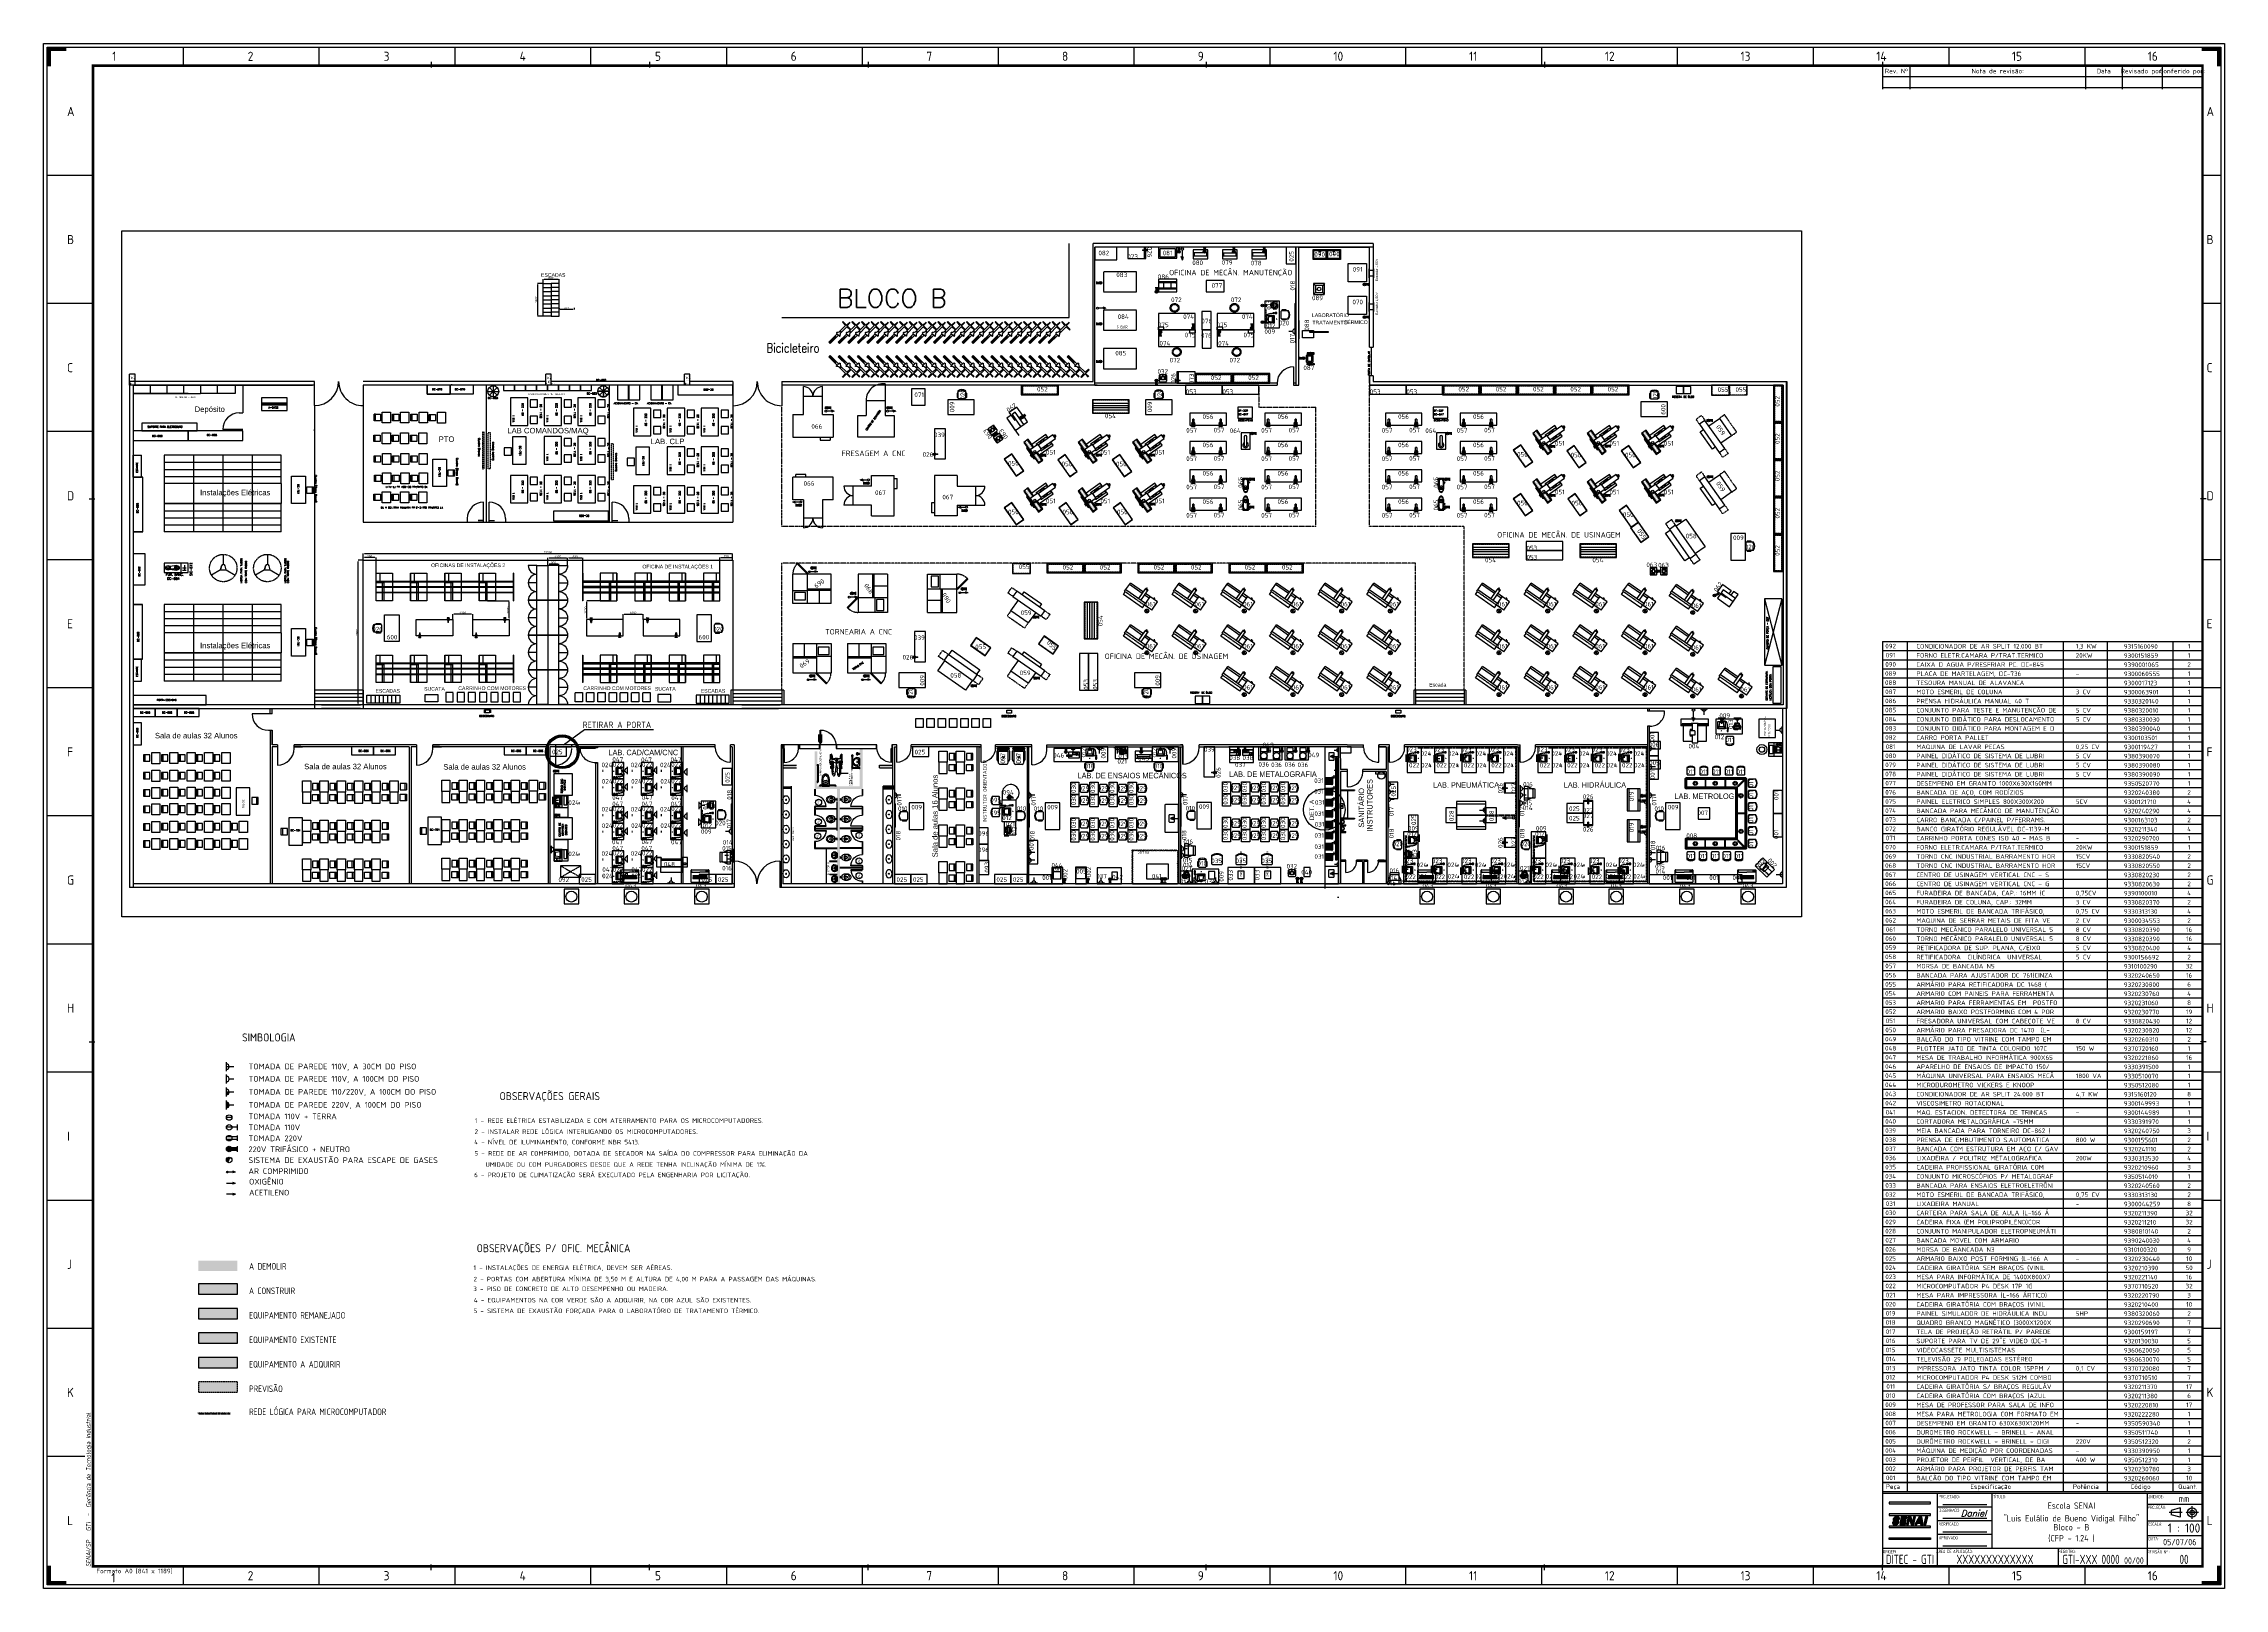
# Model space of a CAD drawing. Header units: millimetres. Extents: x 18768 to 1484868, y -11027 to 520152.
# Drawn here: x 146868 to 266168, y 360836 to 445336 of the extents above; entities that cross this region are included whole.
import ezdxf
from ezdxf.enums import TextEntityAlignment as Align

# ---------------------------------------------------------------- set-up
doc = ezdxf.new("R2010")
doc.units = ezdxf.units.MM
for name, pattern in [('CENTER', [2.71, 2.2, -0.22, 0.07, -0.22]), ('CONTINU', [0]), ('DASHDOT', [1, 0.5, -0.25, 0, -0.25]), ('DASHDOT2', [0.5, 0.25, -0.125, 0, -0.125]), ('DASHED', [0.75, 0.55, -0.2]), ('DASHED2', [9.525, 6.35, -3.175]), ('DASHEDX2', [1.5, 1, -0.5]), ('DIVIDE', [2.15, 1.5, -0.2, 0.05, -0.15, 0.05, -0.2]), ('HIDDEN', [0.375, 0.25, -0.125]), ('HIDDEN2', [4.7625, 3.175, -1.5875])]:
    doc.linetypes.add(name, pattern=pattern)
for name, color, linetype in [('018', 4, 'Continuous'), ('025', 3, 'Continuous'), ('035', 2, 'Continuous'), ('050', 166, 'Continuous'), ('1-PAREDES', 7, 'Continuous'), ('100', 176, 'Continuous'), ('3-MAQUINAS', 5, 'Continuous'), ('4-MOBILIA', 4, 'Continuous'), ('4-MOBÍLIA-OFICINA', 250, 'Continuous'), ('5-COMPUTADORES', 6, 'Continuous'), ('8-TEXTO', 4, 'Continuous'), ('8-TEXTO-DETALHES', 6, 'Continuous'), ('A Construir', 1, 'Continuous'), ('Construir', 251, 'Continuous'), ('esquadrias', 2, 'Continuous'), ('L018-SIMBOLO1', 3, 'Continuous'), ('L018-SIMBOLO2', 92, 'Continuous'), ('L018-SIMBOLO3', 3, 'Continuous'), ('L018-TEXTO', 130, 'Continuous'), ('L025-CONTORNO', 7, 'Continuous'), ('L025-IMAGIN', 1, 'DIVIDE'), ('L025-IMPLANTAÇÃO', 1, 'Continuous'), ('L025-PREVISÃO', 254, 'HIDDEN2'), ('L025-TEXTO', 7, 'Continuous'), ('L025-TRACEJ', 140, 'DASHED'), ('L035-ARRANJO-ADQUIRIR', 102, 'Continuous'), ('L035-ARRANJO-EXISTENTE', 180, 'Continuous'), ('L035-ARRANJO-REMANEJADO', 200, 'Continuous'), ('L035-TEXTO', 40, 'Continuous'), ('L050-TEXTO', 18, 'Continuous'), ('L1-ARRANJO', 5, 'Continuous'), ('L8-TRACEJADO', 4, 'HIDDEN2'), ('L9-DASHDOT', 1, 'DASHDOT2'), ('LCENTRO', 1, 'CENTER'), ('MOBÍLIA', 26, 'Continuous'), ('Muros', 4, 'Continuous'), ('PAREDES', 7, 'Continuous'), ('Sanitários', 2, 'Continuous'), ('Textos', 7, 'Continuous')]:
    doc.layers.add(name, color=color, linetype=linetype)
doc.layers.add('L035-DEMOLIÇÃO', color=40, linetype='Continuous', plot=False)
doc.styles.add('COTAS', font='txt', dxfattribs={"width": 0.8, "height": 300})
doc.styles.add('ISO-CP--18', font='isocp.shx', dxfattribs={"width": 0.75, "height": 180})
doc.styles.add('ISO-CP--25', font='isocp.shx', dxfattribs={"height": 250})
doc.styles.add('ISO-CP--250', font='isocp.shx', dxfattribs={"height": 250})
doc.styles.add('ISO-CP--35', font='isocp.shx', dxfattribs={"height": 350})
doc.styles.add('ISO-CP--50', font='isocp.shx', dxfattribs={"height": 500})
doc.styles.add('Itálico', font='italic.shx', dxfattribs={"height": 500})
doc.styles.add('ROMANS', font='romans', dxfattribs={"width": 0.8, "height": 300})
doc.styles.add('SCRIPTEC', font='scriptc.shx', dxfattribs={"height": 300})
doc.styles.get("Standard").update_dxf_attribs({"font": 'arial.ttf'})
doc.dimstyles.new('ABNT-25-VERDE', dxfattribs={"dimtxt": 1, "dimasz": 250, "dimexe": 130, "dimexo": 130, "dimgap": 130, "dimtad": 1, "dimdsep": 46, "dimtxsty": 'ISO-CP--25', "dimcen": 0, "dimclrd": 3, "dimclre": 3, "dimclrt": 3, "dimaunit": 1, "dimadec": 0, "dimazin": 0, "dimtfac": 130, "dimtmove": 2, "dimatfit": 3, "dimfxl": 1, "dimtolj": 1, "dimarcsym": 0})
doc.dimstyles.new('ISO-25', dxfattribs={"dimtxt": 2.5, "dimasz": 2.5, "dimexe": 1.25, "dimexo": 0.625, "dimtad": 1, "dimtxsty": 'Standard', "dimcen": 2.5, "dimadec": 0, "dimazin": 0, "dimtfac": 1, "dimtmove": 0, "dimatfit": 3, "dimfxl": 1, "dimarcsym": 0})

# ---------------------------------------------------------------- blocks, each defined once
blk = doc.blocks.new('LOGOS')
at = {"layer": 'L025-CONTORNO'}
h = blk.add_hatch(color=256, dxfattribs=at)
h.paths.add_polyline_path([(4.6, 10), (4.6, 9.9), (4.5, 9.8), (4.5, 9.7), (4.4, 9.7), (4.4, 9.6), (4.3, 9.6), (4.2, 9.6), (4.1, 9.5), (4.1, 9.5), (4, 9.5), (3.9, 9.5), (3.8, 9.5), (3.7, 9.6), (3.6, 9.6), (3.5, 9.7), (3.4, 9.7), (3.4, 9.8), (3.4, 9.9), (3.4, 10), (3.4, 10.1), (2.2, 10.1), (2.2, 9.8), (2.2, 9.6), (2.3, 9.5), (2.3, 9.3), (2.3, 9.3), (2.4, 9.2), (2.4, 9.1), (2.5, 9.1), (2.5, 9), (2.6, 9), (2.6, 8.9), (2.7, 8.9), (2.7, 8.9), (2.7, 8.8), (2.8, 8.8), (2.8, 8.8), (2.9, 8.8), (3, 8.7), (3, 8.7), (3.1, 8.7), (3.1, 8.7), (3.2, 8.7), (3.3, 8.7), (3.4, 8.7), (3.5, 8.7), (3.5, 8.7), (3.6, 8.7), (3.7, 8.7), (3.8, 8.7), (3.9, 8.7), (4, 8.7), (4.1, 8.7), (4.2, 8.7), (4.3, 8.7), (4.4, 8.7), (4.5, 8.8), (4.6, 8.8), (4.6, 8.8), (4.7, 8.8), (4.8, 8.9), (4.9, 8.9), (5, 8.9), (5, 9), (5.1, 9), (5.2, 9.1), (5.2, 9.1), (5.3, 9.2), (5.3, 9.2), (5.4, 9.3), (5.4, 9.3), (5.5, 9.4), (5.5, 9.4), (5.6, 9.5), (5.6, 9.6), (5.7, 9.7), (5.7, 9.7), (5.7, 9.8), (5.7, 9.9), (5.8, 9.9), (5.8, 10), (5.8, 10.1), (5.8, 10.2), (5.8, 10.2), (5.8, 10.3), (5.8, 10.3), (5.8, 10.4), (5.8, 10.5), (5.8, 10.5), (5.8, 10.6), (5.8, 10.6), (5.8, 10.7), (5.7, 10.7), (5.7, 10.7), (5.7, 10.8), (5.6, 10.8), (5.6, 10.8), (5.6, 10.9), (5.5, 10.9), (5.5, 10.9), (5.4, 11), (5.3, 11), (5.3, 11), (5.2, 11), (5.1, 11.1), (5, 11.1), (5, 11.1), (4.9, 11.2), (4.8, 11.2), (4.7, 11.2), (4.6, 11.2), (4.5, 11.3), (4.4, 11.3), (4.4, 11.3), (4.3, 11.4), (4.2, 11.4), (4.1, 11.5), (4, 11.5), (4, 11.6), (3.9, 11.7), (3.9, 11.8), (4, 11.9), (4, 11.9), (4.1, 12), (4.1, 12), (4.2, 12), (4.3, 12), (4.4, 12.1), (4.5, 12.1), (4.6, 12.1), (4.7, 12.1), (4.7, 12), (4.8, 12), (4.9, 11.9), (4.9, 11.8), (4.9, 11.8), (4.9, 11.7), (4.9, 11.6), (6, 11.6), (6, 11.8), (6, 12), (6, 12.2), (6, 12.3), (5.9, 12.4), (5.9, 12.5), (5.8, 12.6), (5.7, 12.6), (5.7, 12.7), (5.6, 12.7), (5.5, 12.7), (5.4, 12.8), (5.3, 12.8), (5.2, 12.8), (5.2, 12.9), (5.1, 12.9), (5, 12.9), (5, 12.9), (4.9, 12.9), (4.8, 12.9), (4.8, 12.9), (4.7, 12.9), (4.6, 12.9), (4.6, 12.9), (4.5, 12.9), (4.4, 12.9), (4.4, 12.9), (4.3, 12.9), (4.2, 12.9), (4.1, 12.9), (4, 12.9), (3.9, 12.8), (3.8, 12.8), (3.8, 12.8), (3.7, 12.8), (3.6, 12.7), (3.5, 12.7), (3.5, 12.6), (3.4, 12.6), (3.3, 12.6), (3.3, 12.5), (3.2, 12.5), (3.1, 12.5), (3.1, 12.4), (3, 12.4), (3, 12.3), (3, 12.3), (2.9, 12.2), (2.9, 12.2), (2.8, 12.1), (2.8, 12.1), (2.8, 12), (2.7, 11.9), (2.7, 11.8), (2.7, 11.8), (2.7, 11.7), (2.7, 11.6), (2.7, 11.5), (2.7, 11.4), (2.7, 11.3), (2.7, 11.2), (2.7, 11.2), (2.7, 11.1), (2.7, 11), (2.8, 11), (2.8, 10.9), (2.8, 10.9), (2.8, 10.8), (2.9, 10.8), (2.9, 10.8), (3, 10.8), (3, 10.7), (3.1, 10.7), (3.1, 10.7), (3.2, 10.7), (3.3, 10.6), (3.3, 10.6), (3.4, 10.6), (3.5, 10.6), (3.6, 10.5), (3.7, 10.5), (3.7, 10.5), (3.8, 10.5), (3.9, 10.4), (4, 10.4), (4.1, 10.4), (4.2, 10.4), (4.3, 10.3), (4.4, 10.3), (4.5, 10.2), (4.5, 10.2), (4.6, 10.1)])
h.paths.add_polyline_path([(6.3, 8.7), (9.4, 8.7), (9.5, 9.6), (7.5, 9.6), (7.7, 10.4), (9.5, 10.4), (9.7, 11.2), (7.9, 11.2), (8.1, 12), (10, 12), (10.2, 12.9), (7, 12.9)])
h.paths.add_polyline_path([(11.6, 11.7), (12.4, 8.7), (13.9, 8.7), (14.8, 12.9), (13.7, 12.9), (13.2, 9.8), (12.5, 12.9), (10.8, 12.9), (10, 8.7), (11, 8.7)])
h = blk.add_hatch(color=256, dxfattribs=at)
h.paths.add_polyline_path([(15.9, 9.5), (17.5, 9.5), (17.6, 8.7), (19, 8.7), (18.3, 12.9), (16.8, 12.9), (14.4, 8.7), (15.5, 8.7)])
h.paths.add_polyline_path([(16.4, 10.4), (17.3, 12), (17.5, 10.4)], flags=16)
h.paths.add_polyline_path([(21.5, 12.9), (20.3, 12.9), (19.4, 8.7), (20.5, 8.7)])
at = {"layer": 'L025-IMPLANTAÇÃO'}
h = blk.add_hatch(color=256, dxfattribs=at)
h.paths.add_polyline_path([(0.5, 21), (0.5, 20.1), (23.1, 20.1), (23.1, 21)])
h.paths.add_polyline_path([(0.5, 14.5), (0.5, 13.7), (23.1, 13.7), (23.1, 14.5)])
h.paths.add_polyline_path([(0.5, 7.9), (0.5, 7.1), (23.1, 7.1), (23.1, 7.9)])
h.paths.add_polyline_path([(0.5, 1.5), (0.5, 0.6), (23.1, 0.6), (23.1, 1.5)])
at = {"layer": 'L025-CONTORNO'}
blk.add_line((4.9, 11.6), (6, 11.6), dxfattribs=at)
for points in [[(2.2, 10.1), (2.2, 9.8), (2.2, 9.6), (2.3, 9.5), (2.3, 9.3), (2.3, 9.3), (2.4, 9.2), (2.4, 9.1), (2.5, 9.1), (2.5, 9), (2.6, 9), (2.6, 8.9), (2.7, 8.9), (2.7, 8.9), (2.7, 8.8), (2.8, 8.8), (2.8, 8.8), (2.9, 8.8), (3, 8.7), (3, 8.7), (3.1, 8.7), (3.1, 8.7), (3.2, 8.7), (3.3, 8.7), (3.4, 8.7), (3.5, 8.7), (3.5, 8.7), (3.6, 8.7), (3.7, 8.7), (3.8, 8.7), (3.9, 8.7), (4, 8.7), (4.1, 8.7), (4.2, 8.7), (4.3, 8.7), (4.4, 8.7), (4.5, 8.8), (4.6, 8.8), (4.6, 8.8), (4.7, 8.8), (4.8, 8.9), (4.9, 8.9), (5, 8.9), (5, 9), (5.1, 9), (5.2, 9.1), (5.2, 9.1), (5.3, 9.2), (5.3, 9.2), (5.4, 9.3), (5.4, 9.3), (5.5, 9.4), (5.5, 9.4), (5.6, 9.5), (5.6, 9.6), (5.7, 9.7), (5.7, 9.7), (5.7, 9.8), (5.7, 9.9), (5.8, 9.9), (5.8, 10), (5.8, 10.1), (5.8, 10.2), (5.8, 10.2), (5.8, 10.3), (5.8, 10.3), (5.8, 10.4), (5.8, 10.5), (5.8, 10.5), (5.8, 10.6), (5.8, 10.6), (5.8, 10.7), (5.7, 10.7), (5.7, 10.7), (5.7, 10.8), (5.6, 10.8), (5.6, 10.8), (5.6, 10.9), (5.5, 10.9), (5.5, 10.9), (5.4, 11), (5.3, 11), (5.3, 11), (5.2, 11), (5.1, 11.1), (5, 11.1), (5, 11.1), (4.9, 11.2), (4.8, 11.2), (4.7, 11.2), (4.6, 11.2), (4.5, 11.3), (4.4, 11.3), (4.4, 11.3), (4.3, 11.4), (4.2, 11.4), (4.2, 11.4), (4.1, 11.5), (4.1, 11.5), (4, 11.5), (4, 11.5), (4, 11.6), (4, 11.6), (4, 11.6), (3.9, 11.6), (3.9, 11.7), (3.9, 11.7), (3.9, 11.7), (3.9, 11.8), (3.9, 11.8), (3.9, 11.8), (4, 11.9), (4, 11.9), (4, 11.9), (4, 11.9), (4, 11.9), (4, 12), (4.1, 12), (4.1, 12), (4.1, 12), (4.2, 12), (4.2, 12), (4.2, 12), (4.3, 12), (4.3, 12), (4.4, 12.1), (4.4, 12.1), (4.5, 12.1), (4.5, 12.1), (4.6, 12.1), (4.6, 12.1), (4.6, 12.1), (4.7, 12), (4.7, 12), (4.7, 12), (4.8, 12), (4.8, 12), (4.8, 12), (4.8, 11.9), (4.9, 11.9), (4.9, 11.9), (4.9, 11.8), (4.9, 11.8), (4.9, 11.7), (4.9, 11.6)], [(6, 11.6), (6, 11.8), (6, 12), (6, 12.2), (6, 12.3), (5.9, 12.4), (5.9, 12.5), (5.8, 12.6), (5.7, 12.6), (5.7, 12.7), (5.6, 12.7), (5.5, 12.7), (5.4, 12.8), (5.3, 12.8), (5.2, 12.8), (5.2, 12.9), (5.1, 12.9), (5, 12.9), (5, 12.9), (4.9, 12.9), (4.8, 12.9), (4.8, 12.9), (4.7, 12.9), (4.6, 12.9), (4.6, 12.9), (4.5, 12.9), (4.4, 12.9), (4.4, 12.9), (4.3, 12.9), (4.2, 12.9), (4.1, 12.9), (4, 12.9), (3.9, 12.8), (3.8, 12.8), (3.8, 12.8), (3.7, 12.8), (3.6, 12.7), (3.5, 12.7), (3.5, 12.6), (3.4, 12.6), (3.3, 12.6), (3.3, 12.5), (3.2, 12.5), (3.1, 12.5), (3.1, 12.4), (3, 12.4), (3, 12.3), (3, 12.3), (2.9, 12.2), (2.9, 12.2), (2.8, 12.1), (2.8, 12.1), (2.8, 12), (2.7, 11.9), (2.7, 11.8), (2.7, 11.8), (2.7, 11.7), (2.7, 11.6), (2.7, 11.5), (2.7, 11.4), (2.7, 11.3), (2.7, 11.2), (2.7, 11.2), (2.7, 11.1), (2.7, 11), (2.8, 11), (2.8, 10.9), (2.8, 10.9), (2.8, 10.8), (2.9, 10.8), (2.9, 10.8), (3, 10.8), (3, 10.7), (3.1, 10.7), (3.1, 10.7), (3.2, 10.7), (3.3, 10.6), (3.3, 10.6), (3.4, 10.6), (3.5, 10.6), (3.6, 10.5), (3.7, 10.5), (3.7, 10.5), (3.8, 10.5), (3.9, 10.4), (4, 10.4), (4.1, 10.4), (4.1, 10.4), (4.2, 10.4), (4.3, 10.3), (4.3, 10.3), (4.3, 10.3), (4.4, 10.3), (4.4, 10.3), (4.4, 10.2), (4.5, 10.2), (4.5, 10.2), (4.5, 10.2), (4.5, 10.2), (4.5, 10.1), (4.6, 10.1), (4.6, 10.1), (4.6, 10.1), (4.6, 10), (4.6, 10), (4.6, 10), (4.6, 9.9), (4.6, 9.9), (4.6, 9.9), (4.5, 9.8), (4.5, 9.8), (4.5, 9.8), (4.5, 9.7), (4.5, 9.7), (4.4, 9.7), (4.4, 9.7), (4.4, 9.6), (4.3, 9.6), (4.3, 9.6), (4.3, 9.6), (4.2, 9.6), (4.2, 9.5), (4.2, 9.5), (4.1, 9.5), (4.1, 9.5), (4, 9.5), (4, 9.5), (3.9, 9.5), (3.9, 9.5), (3.9, 9.5), (3.8, 9.5), (3.8, 9.6), (3.7, 9.6), (3.7, 9.6), (3.6, 9.6), (3.6, 9.6), (3.5, 9.6), (3.5, 9.7), (3.5, 9.7), (3.4, 9.7), (3.4, 9.8), (3.4, 9.8), (3.4, 9.9), (3.4, 10), (3.4, 10.1)], [(3.4, 10.1), (2.2, 10.1)]]:
    blk.add_lwpolyline(points, dxfattribs=at)
for points in [[(7, 12.9), (6.3, 8.7), (9.4, 8.7), (9.5, 9.6), (7.5, 9.6), (7.7, 10.4), (9.5, 10.4), (9.7, 11.2), (7.9, 11.2), (8.1, 12), (10, 12), (10.2, 12.9)], [(10, 8.7), (11, 8.7), (11.6, 11.7), (12.4, 8.7), (13.9, 8.7), (14.8, 12.9), (13.7, 12.9), (13.2, 9.8), (12.5, 12.9), (10.8, 12.9)], [(15.9, 9.5), (17.5, 9.5), (17.6, 8.7), (19, 8.7), (18.3, 12.9), (16.8, 12.9), (14.4, 8.7), (15.5, 8.7)], [(17.5, 10.4), (17.3, 12), (16.4, 10.4)], [(20.3, 12.9), (19.4, 8.7), (20.5, 8.7), (21.5, 12.9)]]:
    blk.add_lwpolyline(points, close=True, dxfattribs=at)
at = {"layer": 'L025-IMPLANTAÇÃO'}
for points in [[(0.5, 21), (0.5, 20.1), (23.1, 20.1), (23.1, 21)], [(0.5, 14.5), (0.5, 13.7), (23.1, 13.7), (23.1, 14.5)], [(0.5, 7.9), (0.5, 7.1), (23.1, 7.1), (23.1, 7.9)], [(0.5, 0.6), (0.5, 1.5), (23.1, 1.5), (23.1, 0.6)]]:
    blk.add_lwpolyline(points, close=True, dxfattribs=at)
blk = doc.blocks.new('A0')
at = {"layer": '018'}
for p, q in [((106301, 4570), (103901, 4570)), ((106301, 3820), (103901, 3820)), ((106301, 3070), (103901, 3070)), ((103901, 2320), (106301, 2320))]:
    blk.add_line(p, q, dxfattribs=at)
at = {"layer": '025'}
for p, q in [((103601, 1200), (103601, 5200)), ((106601, 2200), (106601, 5200)), ((115100, 1200), (115100, 5200)), ((106601, 4450), (103601, 4450)), ((106601, 3700), (103601, 3700)), ((115100, 4600), (118100, 4600)), ((115100, 3700), (118100, 3700)), ((106601, 2950), (103601, 2950)), ((115100, 2900), (118100, 2900)), ((100600, 2200), (118100, 2200)), ((110200, 2200), (110200, 1200))]:
    blk.add_line(p, q, dxfattribs=at)
for points in [[(119300, 84500), (119300, 0), (0, 0), (0, 84500)], [(200, 84300), (119100, 84300), (119100, 200), (200, 200)]]:
    blk.add_lwpolyline(points, close=True, dxfattribs=at)
at = {"layer": '035'}
blk.add_line((100600, 82700), (118100, 82700), dxfattribs=at)
at = {"layer": '050'}
for p, q in [((7631, 84300), (7631, 83300)), ((15062, 84300), (15062, 83300)), ((22493, 84300), (22493, 83300)), ((29924, 84300), (29924, 83300)), ((37355, 84300), (37355, 83300)), ((44786, 84300), (44786, 83300)), ((52217, 84300), (52217, 83300)), ((59648, 84300), (59648, 83300)), ((67079, 84300), (67079, 83300)), ((74510, 84300), (74510, 83300)), ((81941, 84300), (81941, 83300)), ((89372, 84300), (89372, 83300)), ((96803, 84300), (96803, 83300)), ((104234, 84300), (104234, 83300)), ((111665, 84300), (111665, 83300)), ((2700, 77290), (200, 77290)), ((119100, 77290), (118100, 77290)), ((2700, 70282), (200, 70282)), ((119100, 70282), (118100, 70282)), ((2700, 63274), (200, 63274)), ((119100, 63274), (118100, 63274)), ((2700, 56266), (200, 56266)), ((119100, 56266), (118100, 56266)), ((2700, 49258), (200, 49258)), ((119100, 49258), (118100, 49258)), ((2700, 42250), (200, 42250)), ((119100, 42250), (118100, 42250)), ((2700, 35242), (200, 35242)), ((119100, 35242), (118100, 35242)), ((2700, 28234), (200, 28234)), ((119100, 28234), (118100, 28234)), ((2700, 21226), (200, 21226)), ((119100, 21226), (118100, 21226)), ((2700, 14218), (200, 14218)), ((119100, 14218), (118100, 14218)), ((2253, 7210), (200, 7210)), ((119100, 7210), (118100, 7210)), ((100600, 5200), (118100, 5200)), ((116885, 4400), (116385, 4265)), ((116885, 3900), (116385, 4031)), ((7631, 1200), (7631, 200)), ((15062, 1200), (15062, 200)), ((22493, 1200), (22493, 200)), ((29924, 1200), (29924, 200)), ((37355, 1200), (37355, 200)), ((44786, 1200), (44786, 200)), ((52217, 1200), (52217, 200)), ((59648, 1200), (59648, 200)), ((67079, 1200), (67079, 200)), ((74510, 1200), (74510, 200)), ((81941, 1200), (81941, 200)), ((89372, 1200), (89372, 200)), ((96803, 1200), (96803, 200)), ((104234, 1200), (104234, 200)), ((111665, 1200), (111665, 200))]:
    blk.add_line(p, q, dxfattribs=at)
for points in [[(116385, 4265), (116385, 4031)], [(116885, 4400), (116885, 3900)]]:
    blk.add_lwpolyline(points, dxfattribs=at)
for radius in [250, 125]:
    blk.add_circle((117535, 4150), radius, dxfattribs=at)
at = {"layer": '100'}
for p, q in [((21150, 83300), (21250, 83300)), ((21165, 83300), (21235, 83300)), ((21200, 83500), (21200, 83200)), ((33100, 83300), (33200, 83300)), ((33115, 83300), (33185, 83300)), ((33150, 83500), (33150, 83200)), ((45050, 83300), (45150, 83300)), ((45065, 83300), (45135, 83300)), ((45100, 83500), (45100, 83200)), ((63550, 83300), (63650, 83300)), ((63565, 83300), (63635, 83300)), ((63600, 83500), (63600, 83200)), ((82050, 83300), (82150, 83300)), ((82065, 83300), (82135, 83300)), ((82100, 83500), (82100, 83200)), ((2700, 59650), (2700, 59550)), ((118100, 59650), (118100, 59550)), ((2500, 59600), (2800, 59600)), ((2700, 59635), (2700, 59565)), ((118300, 59600), (118000, 59600)), ((118100, 59635), (118100, 59565)), ((2500, 29900), (2800, 29900)), ((2700, 29950), (2700, 29850)), ((2700, 29935), (2700, 29865)), ((118300, 29900), (118000, 29900)), ((118100, 29950), (118100, 29850)), ((118100, 29935), (118100, 29865)), ((21150, 1200), (21250, 1200)), ((21165, 1200), (21235, 1200)), ((21200, 1000), (21200, 1300)), ((33100, 1200), (33200, 1200)), ((33115, 1200), (33185, 1200)), ((33150, 1000), (33150, 1300)), ((45050, 1200), (45150, 1200)), ((45065, 1200), (45135, 1200)), ((45100, 1000), (45100, 1300)), ((63550, 1200), (63650, 1200)), ((63565, 1200), (63635, 1200)), ((63600, 1000), (63600, 1300)), ((82050, 1200), (82150, 1200)), ((82065, 1200), (82135, 1200)), ((82100, 1000), (82100, 1300)), ((100550, 1200), (100650, 1200)), ((100565, 1200), (100635, 1200)), ((100600, 1000), (100600, 1300))]:
    blk.add_line(p, q, dxfattribs=at)
at = {"layer": '100', "const_width": 200}
for points in [[(1250, 84200), (300, 84200), (300, 83250)], [(119000, 83250), (119000, 84200), (118050, 84200)], [(1250, 300), (300, 300), (300, 1250)], [(119000, 1250), (119000, 300), (118050, 300)]]:
    blk.add_lwpolyline(points, dxfattribs=at)
at = {"layer": '100', "const_width": 140}
blk.add_lwpolyline([(2700, 83300), (118100, 83300), (118100, 1200), (2700, 1200)], close=True, dxfattribs=at)
at = {"layer": 'LCENTRO'}
for p, q in [((116985, 4150), (116285, 4150)), ((117885, 4150), (117185, 4150)), ((117535, 3800), (117535, 4500))]:
    blk.add_line(p, q, dxfattribs=at)
at = {"layer": 'L025-CONTORNO', "xscale": 100, "yscale": 100, "zscale": 100}
blk.add_blockref('LOGOS', (100919, 2620), dxfattribs=at)
at = {"layer": '025', "style": 'ISO-CP--25'}
blk.add_text('Formato A0 [841 x 1189]', height=250, dxfattribs=at).set_placement((2888, 824))
at = {"layer": '035', "style": 'ISO-CP--35', "oblique": 5, "width": 0.9}
blk.add_text('SENAI/SP   GTI  -  Gerência de Tecnologia Industrial', height=250, rotation=90, dxfattribs=at).set_placement((2574, 1180))
at = {"layer": '050', "style": 'ISO-CP--50'}
for s, p in [('1', (3751, 83558)), ('2', (11167, 83558)), ('3', (18604, 83558)), ('4', (26041, 83558)), ('5', (33445, 83558)), ('6', (40870, 83558)), ('7', (48290, 83558)), ('8', (55711, 83558)), ('9', (63137, 83558)), ('10', (70560, 83558)), ('11', (77981, 83558)), ('12', (85409, 83558)), ('13', (92832, 83558)), ('14', (100257, 83558)), ('15', (107676, 83558)), ('16', (115105, 83558)), ('A', (1283, 80542)), ('A', (118327, 80542)), ('B', (1283, 73534)), ('B', (118327, 73534)), ('C', (1283, 66524)), ('C', (118327, 66524)), ('D', (1283, 59516)), ('D', (118327, 59516)), ('E', (1283, 52514)), ('E', (118327, 52514)), ('F', (1283, 45502)), ('F', (118327, 45502)), ('G', (1283, 38495)), ('G', (118327, 38495)), ('H', (1283, 31492)), ('H', (118327, 31492)), ('I', (1283, 24481)), ('I', (118327, 24481)), ('J', (1283, 17477)), ('J', (118327, 17477)), ('K', (1283, 10472)), ('K', (118327, 10472)), ('L', (1287, 3458)), ('L', (118331, 3458)), ('1', (3699, 322)), ('2', (11167, 443)), ('3', (18604, 443)), ('4', (26041, 443)), ('5', (33445, 443)), ('6', (40870, 443)), ('7', (48290, 443)), ('8', (55711, 443)), ('9', (63137, 443)), ('10', (70560, 443)), ('11', (77981, 443)), ('12', (85409, 443)), ('13', (92832, 443)), ('14', (100257, 443)), ('15', (107676, 443)), ('16', (115105, 443))]:
    blk.add_text(s, height=500, dxfattribs=at).set_placement(p)
at = {"layer": 'L018-TEXTO', "style": 'ISO-CP--18', "width": 0.75}
for s, p in [('PROJETADO:', (103681, 5109)), ('VERIFICADO:', (103681, 3609)), ('DESENHADO:', (103681, 4359)), ('APROVADO:', (103681, 2859))]:
    blk.add_text(s, height=180, dxfattribs=at).set_placement(p, align=Align.TOP_LEFT)
for s, p in [('TÍTULO:', (106997, 5046)), ('UNIDADE:', (115545, 5017)), ('PROJEÇÃO:', (115612, 4437)), ('ESCALA:', (115517, 3519)), ('DATA:', (115430, 2719)), ('ORIGEM:', (100990, 2013)), ('ÁREA DE APLICAÇÃO:', (104535, 2036)), ('REGISTRO:', (110694, 2020)), ('REVISÃO Nº :', (115710, 2019))]:
    blk.add_text(s, height=180, dxfattribs=at).set_placement(p, align=Align.MIDDLE)
at = {"layer": 'L025-TEXTO', "style": 'ISO-CP--25'}
for s, p in [('Rev. Nº', (101350, 83125)), ('Nota de revisão:', (106899, 83125)), ('Data', (112700, 83125)), ('Revisado por:', (114800, 83125)), ('Conferido por:', (117000, 83125))]:
    blk.add_text(s, height=250, dxfattribs=at).set_placement(p, align=Align.TOP_CENTER)
at = {"layer": 'L035-TEXTO', "style": 'ISO-CP--35'}
blk.add_text('mm', height=350, dxfattribs=at).set_placement((117092, 5075), align=Align.TOP_CENTER)
at = {"layer": 'L050-TEXTO', "style": 'ISO-CP--35', "width": 0.8}
blk.add_text('DITEC - GTI', height=500, dxfattribs=at).set_placement((102095, 1838), align=Align.TOP_CENTER)
blk = doc.blocks.new('Bicicleta')
for points in [[(-1.14, 1.12), (-1.12, 1.14), (-0.94, 0.97), (-0.97, 0.94)], [(-0.79, 0.77), (-0.77, 0.79), (-0.94, 0.97), (-0.97, 0.94)], [(-0.01, -0.01), (0.01, 0.01), (-0.17, 0.19), (-0.19, 0.17)]]:
    blk.add_hatch(color=256).paths.add_polyline_path(points)
for p, q in [((-0.97, 0.94), (-1.14, 1.12)), ((-0.94, 0.97), (-1.12, 1.14)), ((-0.97, 0.94), (-0.79, 0.77)), ((-0.94, 0.97), (-0.77, 0.79)), ((-0.19, 0.17), (-0.01, -0.01)), ((-0.17, 0.19), (0.01, 0.01))]:
    blk.add_line(p, q)
at = {"color": 1}
for points in [[(-0.71, 0.64), (-1.17, 1.1), (-1.1, 1.17), (-0.64, 0.71)], [(-0.52, 0.59), (-0.18, 0.25), (0, 0.42), (0.04, 0.39), (-0.39, -0.04), (-0.42, 0), (-0.25, 0.18), (-0.62, 0.54)]]:
    blk.add_lwpolyline(points, dxfattribs=at)
blk.add_lwpolyline([(-0.71, 0.56, -0.686338), (-0.74, 0.61), (-0.59, 0.75, -0.686338), (-0.54, 0.73, 0.152911), (-0.5, 0.55, -0.794326), (-0.54, 0.51, 0.152911)], format="xyb", close=True, dxfattribs=at)
blk = doc.blocks.new('CADEIRA_RODAS')
at = {"color": 0}
for p, q in [((-0.9, 0.13), (-0.88, 0.16)), ((-0.89, 0.12), (-0.9, 0.13)), ((-0.87, 0.1), (-0.89, 0.12)), ((-0.88, 0.16), (-0.85, 0.17)), ((-0.82, 0.09), (-0.87, 0.1)), ((-0.85, 0.17), (-0.81, 0.18)), ((-0.79, 0.08), (-0.82, 0.09)), ((-0.81, 0.18), (-0.76, 0.18)), ((-0.79, 0.23), (-0.79, 0.18)), ((-0.75, 0.23), (-0.79, 0.23)), ((-0.79, 0.13), (-0.75, 0.15)), ((-0.77, 0.1), (-0.79, 0.13)), ((-0.77, 0.09), (-0.79, 0.08)), ((-0.78, 0.09), (-0.78, 0.06)), ((-0.78, 0.06), (-0.74, 0.06)), ((-0.78, 0.06), (-0.78, 0.06)), ((-0.7, 0.07), (-0.77, 0.1)), ((-0.76, 0.18), (-0.73, 0.17)), ((-0.75, 0.2), (-0.75, 0.23)), ((-0.68, 0.23), (-0.75, 0.23)), ((-0.75, 0.2), (-0.69, 0.2)), ((-0.75, 0.15), (-0.71, 0.17)), ((-0.74, 0.06), (-0.7, 0.06)), ((-0.71, 0.17), (-0.68, 0.19)), ((-0.69, 0.18), (-0.7, 0.19)), ((-0.68, 0.06), (-0.7, 0.07)), ((-0.69, 0.2), (-0.68, 0.2)), ((-0.68, 0.23), (-0.47, 0.23)), ((-0.68, 0.22), (-0.68, 0.23)), ((-0.68, 0.2), (-0.68, 0.22)), ((-0.38, 0.21), (-0.68, 0.21)), ((-0.68, 0.19), (-0.67, 0.19)), ((-0.62, 0.05), (-0.68, 0.06)), ((-0.67, 0.19), (-0.57, 0.17)), ((-0.66, 0.16), (-0.55, 0.17)), ((-0.5, 0.04), (-0.62, 0.05)), ((-0.55, 0.17), (-0.5, 0.17)), ((-0.5, 0.17), (-0.47, 0.16)), ((-0.5, 0.04), (-0.5, 0.05)), ((-0.46, 0.03), (-0.5, 0.04)), ((-0.48, 0.29), (-0.47, 0.29)), ((-0.47, 0.26), (-0.48, 0.26)), ((-0.47, 0.3), (-0.4, 0.29)), ((-0.47, 0.21), (-0.47, 0.3)), ((-0.44, 0.23), (-0.47, 0.22)), ((-0.47, 0.16), (-0.41, 0.14)), ((-0.41, 0.03), (-0.46, 0.03)), ((-0.44, 0.23), (-0.44, 0.3)), ((-0.44, 0.29), (-0.36, 0.29)), ((-0.36, 0.26), (-0.44, 0.26)), ((-0.44, 0.23), (-0.09, 0.23)), ((-0.42, 0.14), (-0.39, 0.15)), ((-0.23, 0.01), (-0.41, 0.03)), ((-0.39, 0.15), (-0.36, 0.14)), ((-0.38, 0.22), (-0.37, 0.23)), ((-0.38, 0.21), (-0.38, 0.22)), ((-0.37, 0.2), (-0.38, 0.21)), ((-0.38, 0.14), (-0.36, 0.14)), ((-0.1, 0.2), (-0.37, 0.2)), ((-0.36, 0.19), (-0.36, 0.15)), ((-0.36, 0.14), (-0.24, 0.15)), ((-0.36, 0.02), (-0.36, -0.03)), ((-0.29, 0.29), (-0.1, 0.29)), ((-0.08, 0.26), (-0.29, 0.26)), ((-0.27, 0.32), (-0.21, 0.32)), ((-0.25, 0.31), (-0.25, 0.29)), ((-0.24, 0.15), (-0.2, 0.15)), ((-0.23, 0.01), (-0.21, 0.03)), ((-0.21, 0.15), (-0.22, 0.14)), ((-0.22, 0.14), (-0.22, 0.13)), ((-0.19, 0.33), (-0.2, 0.33)), ((-0.2, 0.32), (-0.2, 0.33)), ((-0.18, 0.32), (-0.2, 0.32)), ((-0.19, 0.33), (-0.17, 0.34)), ((-0.19, 0.15), (-0.16, 0.16)), ((-0.18, 0.34), (-0.16, 0.36)), ((-0.14, 0.3), (-0.18, 0.32)), ((-0.16, 0.07), (-0.18, 0.03)), ((-0.18, 0.03), (-0.18, -0.01)), ((-0.17, 0.34), (-0.17, 0.35)), ((-0.16, 0.36), (-0.12, 0.36)), ((-0.16, 0.16), (-0.12, 0.17)), ((-0.13, 0.13), (-0.16, 0.07)), ((-0.1, 0.3), (-0.14, 0.3)), ((-0.11, 0.17), (-0.13, 0.14)), ((-0.13, 0.14), (-0.13, 0.12)), ((-0.12, 0.36), (-0.08, 0.34)), ((-0.09, 0.33), (-0.11, 0.3)), ((-0.11, 0.3), (-0.07, 0.27)), ((-0.09, 0.19), (-0.11, 0.17)), ((-0.1, 0.01), (-0.11, -0.01)), ((-0.09, 0.03), (-0.1, 0.01)), ((-0.08, 0.34), (-0.09, 0.33)), ((-0.07, 0.27), (-0.09, 0.22)), ((-0.09, 0.22), (-0.09, 0.2)), ((-0.07, 0.21), (-0.09, 0.19)), ((-0.07, 0.04), (-0.09, 0.03)), ((-0.08, 0.34), (-0.07, 0.35)), ((-0.07, 0.35), (0.02, 0.33)), ((-0.03, 0.07), (-0.07, 0.05)), ((-0.07, 0.05), (-0.07, 0.04)), ((-0.07, 0.04), (-0.07, 0.02)), ((-0.07, 0.02), (-0.07, -0.01)), ((-0.05, 0), (-0.05, -0.03)), ((-0.03, 0.05), (0.01, 0.08)), ((0.01, 0.08), (-0.03, 0.07)), ((0, 0.02), (-0.01, 0)), ((0.01, 0.21), (0, 0.2)), ((0, 0.2), (0.02, 0.16)), ((0.04, 0.3), (0.01, 0.21)), ((0.04, 0.08), (0.01, 0.08)), ((0.02, 0.33), (0.03, 0.32)), ((0.09, 0.22), (0.02, 0.22)), ((0.09, 0.21), (0.02, 0.21)), ((0.02, 0.16), (0.03, 0.12)), ((0.03, 0.12), (0.02, 0.08)), ((0.03, 0.32), (0.04, 0.3)), ((0.29, 0.26), (0.04, 0.26)), ((0.04, 0.21), (0.06, 0.14)), ((0.05, 0.06), (0.04, 0.08)), ((0.05, 0.06), (0.04, 0.05)), ((0.05, 0.32), (0.27, 0.32)), ((0.05, 0.29), (0.29, 0.29)), ((0.07, 0.05), (0.05, 0.06)), ((0.06, 0.14), (0.08, 0.07)), ((0.07, 0.03), (0.07, 0.05)), ((0.07, 0.01), (0.07, 0.03)), ((0.07, -0.02), (0.07, 0.01)), ((0.08, 0.07), (0.08, -0.01)), ((0.09, 0.23), (0.09, 0.2)), ((0.2, 0.23), (0.09, 0.23)), ((0.09, 0.2), (0.2, 0.2)), ((0.2, 0.2), (0.2, 0.23)), ((0.26, 0.31), (0.26, 0.29)), ((-0.91, -0.13), (-0.9, -0.12)), ((-0.91, -0.15), (-0.91, -0.13)), ((-0.9, -0.16), (-0.91, -0.15)), ((-0.9, -0.12), (-0.88, -0.1)), ((-0.84, -0.18), (-0.9, -0.16)), ((-0.88, -0.1), (-0.82, -0.08)), ((-0.79, -0.17), (-0.84, -0.18)), ((-0.82, -0.08), (-0.77, -0.09)), ((-0.81, -0.13), (-0.8, -0.11)), ((-0.77, -0.16), (-0.81, -0.13)), ((-0.8, -0.11), (-0.76, -0.09)), ((-0.79, -0.08), (-0.75, -0.08)), ((-0.78, -0.17), (-0.79, -0.17)), ((-0.79, -0.25), (-0.79, -0.18)), ((-0.79, -0.25), (-0.74, -0.25)), ((-0.7, -0.17), (-0.77, -0.16)), ((-0.76, -0.09), (-0.7, -0.06)), ((-0.75, -0.21), (-0.75, -0.24)), ((-0.75, -0.21), (-0.69, -0.21)), ((-0.75, -0.24), (-0.69, -0.24)), ((-0.7, -0.06), (-0.65, -0.05)), ((-0.66, -0.17), (-0.7, -0.17)), ((-0.69, -0.21), (-0.69, -0.18)), ((-0.68, -0.21), (-0.69, -0.21)), ((-0.69, -0.24), (-0.68, -0.24)), ((-0.67, -0.22), (-0.68, -0.21)), ((-0.38, -0.22), (-0.68, -0.22)), ((-0.68, -0.24), (-0.67, -0.22)), ((-0.68, -0.24), (-0.47, -0.24)), ((-0.47, -0.17), (-0.66, -0.17)), ((-0.65, -0.05), (-0.58, -0.07)), ((-0.61, -0.08), (-0.57, -0.06)), ((-0.57, -0.06), (-0.51, -0.06)), ((-0.51, -0.06), (-0.44, -0.07)), ((-0.48, -0.13), (-0.48, -0.12)), ((-0.47, -0.27), (-0.48, -0.27)), ((-0.48, -0.3), (-0.47, -0.3)), ((-0.37, -0.17), (-0.47, -0.17)), ((-0.47, -0.22), (-0.47, -0.31)), ((-0.44, -0.24), (-0.47, -0.23)), ((-0.47, -0.31), (-0.4, -0.3)), ((-0.45, -0.07), (-0.36, -0.04)), ((-0.44, -0.24), (-0.44, -0.3)), ((-0.44, -0.24), (-0.08, -0.24)), ((-0.36, -0.26), (-0.44, -0.27)), ((-0.44, -0.3), (-0.36, -0.29)), ((-0.37, -0.21), (-0.38, -0.22)), ((-0.38, -0.22), (-0.38, -0.23)), ((-0.38, -0.23), (-0.37, -0.24)), ((-0.35, -0.16), (-0.37, -0.17)), ((-0.09, -0.21), (-0.37, -0.21)), ((-0.36, -0.04), (-0.28, -0.01)), ((-0.36, -0.17), (-0.36, -0.21)), ((-0.22, -0.16), (-0.35, -0.16)), ((-0.29, -0.26), (-0.09, -0.26)), ((-0.17, -0.29), (-0.29, -0.29)), ((-0.28, -0.01), (-0.23, 0)), ((-0.27, -0.31), (-0.18, -0.31)), ((-0.25, -0.29), (-0.25, -0.31)), ((-0.21, -0.04), (-0.22, -0.02)), ((-0.18, -0.14), (-0.22, -0.16)), ((-0.15, -0.15), (-0.19, -0.14)), ((-0.18, -0.01), (-0.16, -0.08)), ((-0.18, -0.29), (-0.18, -0.3)), ((-0.18, -0.3), (-0.17, -0.3)), ((-0.16, -0.31), (-0.18, -0.32)), ((-0.18, -0.32), (-0.17, -0.33)), ((-0.13, -0.28), (-0.17, -0.29)), ((-0.17, -0.3), (-0.16, -0.31)), ((-0.17, -0.33), (-0.12, -0.34)), ((-0.16, -0.08), (-0.14, -0.11)), ((-0.11, -0.14), (-0.15, -0.15)), ((-0.14, -0.11), (-0.11, -0.13)), ((-0.1, -0.28), (-0.13, -0.28)), ((-0.12, -0.34), (-0.1, -0.34)), ((-0.11, -0.01), (-0.11, -0.03)), ((-0.11, -0.03), (-0.06, -0.08)), ((-0.11, -0.12), (-0.1, -0.15)), ((-0.1, -0.15), (-0.09, -0.17)), ((-0.06, -0.24), (-0.1, -0.28)), ((-0.1, -0.29), (-0.1, -0.28)), ((-0.08, -0.3), (-0.1, -0.29)), ((-0.1, -0.34), (-0.06, -0.31)), ((-0.09, -0.17), (-0.06, -0.19)), ((-0.07, -0.18), (-0.08, -0.21)), ((-0.08, -0.21), (-0.07, -0.23)), ((-0.06, -0.31), (-0.08, -0.3)), ((-0.07, -0.01), (-0.04, -0.05)), ((-0.07, -0.23), (-0.06, -0.24)), ((-0.06, -0.08), (-0.03, -0.09)), ((-0.06, -0.31), (-0.02, -0.3)), ((-0.04, -0.05), (-0.05, -0.06)), ((-0.05, -0.06), (-0.05, -0.08)), ((-0.04, -0.05), (0.03, -0.03)), ((-0.04, -0.31), (0.27, -0.31)), ((-0.03, -0.09), (0.02, -0.09)), ((-0.01, 0), (-0.02, -0.01)), ((-0.02, -0.3), (0.04, -0.28)), ((0.02, -0.09), (0.06, -0.06)), ((0.04, -0.12), (0.03, -0.08)), ((0.03, -0.16), (0.04, -0.12)), ((0.29, -0.29), (0.03, -0.29)), ((0.05, -0.23), (0.04, -0.16)), ((0.04, -0.28), (0.05, -0.23)), ((0.07, -0.11), (0.05, -0.17)), ((0.05, -0.26), (0.29, -0.26)), ((0.06, -0.06), (0.07, -0.02)), ((0.09, -0.21), (0.06, -0.21)), ((0.09, -0.23), (0.06, -0.23)), ((0.08, -0.01), (0.07, -0.11)), ((0.2, -0.21), (0.09, -0.21)), ((0.09, -0.21), (0.09, -0.23)), ((0.09, -0.23), (0.2, -0.23)), ((0.2, -0.23), (0.2, -0.21)), ((0.26, -0.3), (0.26, -0.29))]:
    blk.add_line(p, q, dxfattribs=at)
for centre, radius, start, end in [((-0.48, 0.27), 0.0145, 90, 270), ((-0.36, 0.27), 0.0145, 270, 90), ((-0.29, 0.27), 0.0149, 90, 270), ((0.29, 0.27), 0.0149, 270, 90), ((-0.48, -0.28), 0.0145, 92.6629, 272.6629), ((-0.36, -0.28), 0.0145, 272.6629, 92.6629), ((-0.29, -0.27), 0.0149, 90, 270), ((0.29, -0.27), 0.0149, 270, 90)]:
    blk.add_arc(centre, radius, start, end, dxfattribs=at)
for p in [(-0.09, -0.02), (-0.08, 0), (-0.08, -0.04)]:
    blk.add_point(p, dxfattribs=at)
blk = doc.blocks.new('LAVPQ-PL')
blk.add_line((0, 0), (0.01, 0))
for points in [[(0, -0.19), (0, 0.19, -1.947368)], [(0.11, -0.16, 0.218943), (0.13, -0.17, 1.213584), (0.13, 0.18, 0.218943), (0.11, 0.16, 0.264013)]]:
    blk.add_lwpolyline(points, format="xyb", close=True)
blk.add_lwpolyline([(0.01, -0.12), (0.01, -0.08, -0.414214), (0.02, -0.07), (0.06, -0.07, -0.312113), (0.07, -0.08, 0.063016), (0.1, -0.16, 0.063016)], format="xyb")
for centre, radius in [((0.04, 0.12), 0.0176), ((0.14, 0), 0.0241), ((0.14, 0), 0.0115)]:
    blk.add_circle(centre, radius)
blk = doc.blocks.new('cubem-pl')
at = {"linetype": 'Continuous'}
for radius in [0.024, 0.012]:
    blk.add_circle((0.27, 0), radius, dxfattribs=at)
for centre, radius, start, end in [((0.36, 0), 0.264, 142.4959, 217.5041), ((0.27, 0.08), 0.139, 37.5041, 142.4959), ((0.17, 0), 0.264, 322.4959, 37.5041), ((0.27, -0.08), 0.139, 217.5041, 322.4959)]:
    blk.add_arc(centre, radius, start, end)
blk = doc.blocks.new('nomacab1')
blk.add_circle((0, 0), 0.414)
at = {"color": 3}
blk.add_attdef('ACAB', text='', height=0.25, dxfattribs=at).set_placement((0.01, 0), align=Align.MIDDLE)
blk = doc.blocks.new('bac-pl')
for p, q in [((0, 0), (0.01, 0)), ((0.02, 0.02), (0.1, 0.02)), ((0.02, -0.02), (0.1, -0.02))]:
    blk.add_line(p, q)
for points in [[(0, -0.05, 0.414214), (0.02, -0.02), (0.02, 0.02, 0.414483), (0, 0.05)], [(0.13, 0.05, 0.414483), (0.1, 0.02), (0.1, -0.02, 0.414214), (0.13, -0.05)]]:
    blk.add_lwpolyline(points, format="xyb")
for points in [[(0.13, 0.1), (0.13, -0.1, 0.056984), (0.16, -0.13, 0.085116), (0.25, -0.17, 0.090221), (0.34, -0.18, 0.074494), (0.44, -0.17, 0.085116), (0.52, -0.13, 0.106255), (0.57, -0.07, 0.128271), (0.59, 0, 0.128271), (0.57, 0.07, 0.106255), (0.52, 0.13, 0.085116), (0.44, 0.17, 0.074494), (0.34, 0.18, 0.074494), (0.24, 0.17, 0.085116), (0.16, 0.13, 0.056984)], [(0.3, 0.05, 0.326276), (0.28, 0.04, 0.155871), (0.28, -0.04, 0.326276), (0.3, -0.05), (0.36, -0.05, 1), (0.36, 0.05)]]:
    blk.add_lwpolyline(points, format="xyb", close=True)
blk.add_circle((0.37, 0), 0.15)
blk = doc.blocks.new('mic-pl')
for points in [[(0, -0.29), (0, -0.29, -0.008051), (-0.03, -0.29, -0.08407), (-0.08, -0.28, -0.022672), (-0.11, -0.27, -0.027927), (-0.13, -0.26, -0.144523), (-0.18, -0.19, -0.34805), (-0.12, 0, -0.162816), (-0.11, 0), (0, 0), (0.11, 0, -0.162816), (0.12, 0, -0.34805), (0.18, -0.19, -0.144523), (0.13, -0.26, -0.027927), (0.11, -0.27, -0.022672), (0.08, -0.28, -0.08407), (0.03, -0.29, -0.008051), (0, -0.29)], [(0, -0.25), (-0.01, -0.25, -0.102017), (-0.09, -0.23, -0.100634), (-0.14, -0.2, -0.31043), (-0.14, -0.16, -0.029837), (-0.14, -0.15, -0.193887), (-0.08, -0.1, -0.096635), (0, -0.09, -0.096635), (0.08, -0.1, -0.193887), (0.14, -0.15, -0.029837), (0.14, -0.16, -0.31043), (0.14, -0.2, -0.100634), (0.09, -0.23, -0.102017), (0.01, -0.25)]]:
    blk.add_lwpolyline(points, format="xyb", close=True)
for points in [[(-0.05, 0, 0.473116), (-0.06, -0.01), (-0.05, -0.03, 0.362542), (-0.04, -0.03), (-0.03, -0.03, -0.564769), (-0.02, -0.04)], [(0.05, 0, -0.473116), (0.06, -0.01), (0.05, -0.03, -0.362542), (0.04, -0.03), (0.03, -0.03, 0.564769), (0.02, -0.04)], [(-0.02, -0.06, 0.100603), (-0.1, -0.08, 0.114611), (-0.16, -0.12, 0.309836), (-0.18, -0.21, 0.309836)], [(-0.15, -0.16), (-0.15, -0.16, 0.189039), (-0.15, -0.2, 0.189014), (-0.08, -0.26, 0.116802), (0, -0.27, 0.116802), (0.08, -0.26, 0.189014), (0.15, -0.2, 0.189039), (0.15, -0.16), (0.15, -0.16)], [(-0.08, 0), (-0.06, -0.03, 0.1805), (-0.05, -0.04), (-0.03, -0.04, -0.35029), (-0.03, -0.05, 0.252034), (-0.02, -0.06)], [(0.08, 0), (0.06, -0.03, -0.1805), (0.05, -0.04), (0.03, -0.04, 0.35029), (0.03, -0.05, -0.252034), (0.02, -0.06)], [(0.02, -0.06, -0.100603), (0.1, -0.08, -0.114611), (0.16, -0.12, -0.309836), (0.18, -0.21, -0.309836)]]:
    blk.add_lwpolyline(points, format="xyb")
for centre, radius in [((-0.02, -0.15), 0.0035), ((0, -0.05), 0.024), ((-0.02, -0.14), 0.0035), ((-0.02, -0.17), 0.0035), ((0, -0.05), 0.0075), ((0, -0.13), 0.0035), ((0, -0.15), 0.0035), ((0, -0.18), 0.0035), ((0.02, -0.14), 0.0035), ((0.02, -0.17), 0.0035), ((0.02, -0.15), 0.0035)]:
    blk.add_circle(centre, radius)
at = {"linetype": 'DASHDOT'}
blk.add_circle((0, -0.15), 0.024, dxfattribs=at)
blk = doc.blocks.new('BL_SENAI_id9320220810')
at = {"layer": 'L025-CONTORNO', "color": 0}
blk.add_lwpolyline([(-688, 238), (112, 238), (112, 1688), (-688, 1688)], close=True, dxfattribs=at)
at = {"layer": 'L025-TEXTO', "style": 'ISO-CP--25'}
blk.add_attdef('rmp_mt_codmaterial', (15, 15), '', height=40, dxfattribs=at)
at = {"layer": 'L025-TEXTO', "style": 'ISO-CP--25', "flags": 1}
for tag in ['rmp_mt_nomeunid', 'rmp_mt_potencia', 'rmp_mt_cod']:
    blk.add_attdef(tag, (15, 15), '', height=40, dxfattribs=at)
blk = doc.blocks.new('BL_SENAI_id9330820400')
at = {"layer": 'L1-ARRANJO', "color": 0}
for points in [[(-1485, 714), (-1485, 1424), (-325, 1424), (-325, 714)], [(-325, 354), (-325, 149), (-1485, 149), (-1485, 354)]]:
    blk.add_lwpolyline(points, dxfattribs=at)
blk.add_lwpolyline([(35, 714), (-1845, 714), (-1845, 354), (35, 354)], close=True, dxfattribs=at)
at = {"layer": 'L9-DASHDOT', "color": 0}
for points in [[(-325, 1424), (-325, 1769), (-1485, 1769), (-1485, 1424)], [(-1845, 354), (-2180, 354), (-2180, 714), (-1845, 714)], [(35, 714), (370, 714), (370, 354), (35, 354)]]:
    blk.add_lwpolyline(points, dxfattribs=at)
at = {"layer": 'L025-TEXTO', "style": 'ISO-CP--25'}
blk.add_attdef('rmp_mt_codmaterial', (15, 15), '', height=40, dxfattribs=at)
at = {"layer": 'L025-TEXTO', "style": 'ISO-CP--25', "flags": 1}
for tag in ['rmp_mt_nomeunid', 'rmp_mt_potencia', 'rmp_mt_cod']:
    blk.add_attdef(tag, (15, 15), '', height=40, dxfattribs=at)
blk = doc.blocks.new('BL_SENAI_id9320230800')
at = {"layer": 'L035-ARRANJO-EXISTENTE', "color": 0}
blk.add_lwpolyline([(-321, -160), (655, -160), (655, 376), (-321, 376)], close=True, dxfattribs=at)
at = {"layer": 'L035-ARRANJO-EXISTENTE', "color": 0, "linetype": 'HIDDEN2'}
blk.add_lwpolyline([(-303, -142), (637, -142), (637, 358), (-303, 358)], close=True, dxfattribs=at)
at = {"layer": 'L025-TEXTO', "style": 'ISO-CP--25'}
blk.add_attdef('rmp_mt_codmaterial', (15, 15), '', height=40, dxfattribs=at)
at = {"layer": 'L025-TEXTO', "style": 'ISO-CP--25', "flags": 1}
for tag in ['rmp_mt_nomeunid', 'rmp_mt_potencia', 'rmp_mt_cod']:
    blk.add_attdef(tag, (15, 15), '', height=40, dxfattribs=at)
blk = doc.blocks.new('BL_SENAI_id9330820540')
at = {"layer": 'L025-TRACEJ', "color": 0}
blk.add_arc((-499, 243, 80), 800, 76.41668, 125, dxfattribs=at)
at = {"layer": 'L035-ARRANJO-EXISTENTE', "color": 0}
for p, q in [((-2268, -19, 80), (-958, 898, 80)), ((-1720, 242, 80), (-2048, 12, 80)), ((-2048, 12, 80), (-1703, -479, 80)), ((-1809, -675, 80), (-499, 243, 80)), ((-1376, -250, 80), (-1720, 242, 80)), ((-1244, -279, 80), (-1703, 376, 80)), ((241, -814, 80), (-958, 898, 80)), ((-360, 1031, 80), (-499, 243, 80)), ((-499, 243, 80), (-449, 234, 80)), ((-449, 234, 80), (-310, 1022, 80)), ((-310, 1022, 80), (-360, 1031, 80)), ((-1069, -1731, 80), (-2268, -19, 80)), ((-1703, -479, 80), (-1376, -250, 80)), ((-792, -750, 80), (-1439, -1203, 80)), ((-1219, -262, 80), (-480, -1319, 80)), ((-1162, -222, 80), (-422, -1278, 80)), ((-1069, -1731, 80), (241, -814, 80))]:
    blk.add_line(p, q, dxfattribs=at)
at = {"layer": 'L025-TEXTO', "style": 'ISO-CP--25'}
blk.add_attdef('rmp_mt_codmaterial', (15, 15), '', height=40, dxfattribs=at)
at = {"layer": 'L025-TEXTO', "style": 'ISO-CP--25', "flags": 1}
for tag in ['rmp_mt_nomeunid', 'rmp_mt_potencia', 'rmp_mt_cod']:
    blk.add_attdef(tag, (15, 15), '', height=40, dxfattribs=at)
blk = doc.blocks.new('BL_SENAI_id9330820550')
at = {"layer": 'L025-TRACEJ', "color": 0}
blk.add_arc((207, 755), 800, 76.41668, 125, dxfattribs=at)
at = {"layer": 'L035-ARRANJO-EXISTENTE', "color": 0}
for p, q in [((-1563, 492), (-252, 1410)), ((946, -302), (-252, 1410)), ((346, 1543), (207, 755)), ((256, 746), (395, 1534)), ((395, 1534), (346, 1543)), ((-364, -1220), (-1563, 492)), ((-1015, 754), (-1342, 524)), ((-1342, 524), (-998, 33)), ((-1104, -163), (207, 755)), ((-671, 262), (-1015, 754)), ((-539, 233), (-998, 888)), ((-998, 33), (-671, 262)), ((-514, 250), (226, -807)), ((-457, 290), (283, -766)), ((207, 755), (256, 746)), ((-87, -238), (-734, -691)), ((-364, -1220), (946, -302))]:
    blk.add_line(p, q, dxfattribs=at)
at = {"layer": 'L025-TEXTO', "style": 'ISO-CP--18'}
blk.add_attdef('rmp_mt_codmaterial', (15, 15), '', height=40, dxfattribs=at)
at = {"layer": 'L025-TEXTO', "style": 'ISO-CP--18', "flags": 1}
for tag in ['rmp_mt_nomeunid', 'rmp_mt_potencia', 'rmp_mt_cod']:
    blk.add_attdef(tag, (15, 15), '', height=40, dxfattribs=at)
blk = doc.blocks.new('BL_SENAI_id9330820430')
at = {"layer": 'L035-ARRANJO-EXISTENTE', "color": 0}
for p, q in [((-1155, 673), (-395, -412)), ((-695, 408), (-971, 803)), ((-572, 76), (-599, 116)), ((-519, 113), (-572, 76)), ((-545, 150), (-519, 113)), ((-211, -283), (-487, 112)), ((-359, -5), (410, 533)), ((410, 533), (281, 718)), ((-395, -412), (-211, -283))]:
    blk.add_line(p, q, dxfattribs=at)
for points in [[(-664, 430), (-962, 855), (-1207, 683), (-404, -464), (-159, -292), (-456, 133)], [(-1007, 396), (-1056, 361), (-655, -212), (-605, -177)], [(138, 922), (8, 1107), (-761, 568)], [(-271, 331), (527, 890), (383, 1095), (-415, 536)]]:
    blk.add_lwpolyline(points, dxfattribs=at)
at = {"layer": 'L035-ARRANJO-EXISTENTE', "color": 0, "const_width": 10}
for points in [[(-815, 318), (-1094, 717)], [(-756, 365), (-1032, 760)], [(-334, -369), (-613, 30)], [(-272, -326), (-548, 69)]]:
    blk.add_lwpolyline(points, dxfattribs=at)
at = {"layer": 'L035-ARRANJO-EXISTENTE', "color": 0}
blk.add_lwpolyline([(-748, -136), (-831, -17), (-805, 2), (-721, -118)], close=True, dxfattribs=at)
blk.add_lwpolyline([(-662, 50), (-812, 265, -0.4142136), (-800, 335), (-488, 553, -0.4142136), (-418, 541), (-268, 326, -0.4142136), (-280, 256), (-592, 38, -0.4142136)], format="xyb", close=True, dxfattribs=at)
for points in [[(-491, 551), (-497, 560, -0.4142136), (-484, 629), (-4, 966, -0.4142136), (65, 953), (104, 899)], [(247, 694), (285, 639, -0.4142136), (273, 570), (-207, 234, -0.4142136), (-277, 246), (-283, 255)]]:
    blk.add_lwpolyline(points, format="xyb", dxfattribs=at)
for centre, radius in [((-598, 175), 59.7), ((493, 1019), 9.04)]:
    blk.add_circle(centre, radius, dxfattribs=at)
for centre, radius, start, end in [((-106, 600), 209, 71.71203, 178.28797), ((-106, 600), 209, 251.71203, 358.28797), ((493, 1019), 61.7, 255.73699, 174.26301)]:
    blk.add_arc(centre, radius, start, end, dxfattribs=at)
at = {"layer": 'L025-TEXTO', "style": 'ISO-CP--18'}
blk.add_attdef('rmp_mt_codmaterial', (15, 15), '', height=40, dxfattribs=at)
at = {"layer": 'L025-TEXTO', "style": 'ISO-CP--18', "flags": 1}
for tag in ['rmp_mt_nomeunid', 'rmp_mt_potencia', 'rmp_mt_cod']:
    blk.add_attdef(tag, (15, 15), '', height=40, dxfattribs=at)
blk = doc.blocks.new('BL_SENAI_id9320290700')
at = {"layer": 'L035-ARRANJO-ADQUIRIR', "color": 0}
blk.add_lwpolyline([(-435, -311), (465, -311), (465, 439), (-435, 439)], close=True, dxfattribs=at)
at = {"layer": 'L025-TEXTO', "style": 'ISO-CP--50'}
blk.add_attdef('rmp_mt_codmaterial', (15, 15), '', height=40, dxfattribs=at)
at = {"layer": 'L025-TEXTO', "style": 'ISO-CP--50', "flags": 1}
for tag in ['rmp_mt_nomeunid', 'rmp_mt_potencia', 'rmp_mt_cod']:
    blk.add_attdef(tag, (15, 15), '', height=40, dxfattribs=at)
blk = doc.blocks.new('BL_SENAI_id9320230820')
at = {"layer": 'L035-ARRANJO-EXISTENTE', "color": 0}
blk.add_lwpolyline([(-449, -183), (691, -183), (691, 317), (-449, 317)], close=True, dxfattribs=at)
at = {"layer": 'L035-ARRANJO-EXISTENTE', "color": 0, "linetype": 'HIDDEN2'}
blk.add_lwpolyline([(-431, -165), (673, -165), (673, 299), (-431, 299)], close=True, dxfattribs=at)
at = {"layer": 'L025-TEXTO', "style": 'ISO-CP--25'}
blk.add_attdef('rmp_mt_codmaterial', (15, 15), '', height=40, dxfattribs=at)
at = {"layer": 'L025-TEXTO', "style": 'ISO-CP--25', "flags": 1}
for tag in ['rmp_mt_nomeunid', 'rmp_mt_potencia', 'rmp_mt_cod']:
    blk.add_attdef(tag, (15, 15), '', height=40, dxfattribs=at)
blk = doc.blocks.new('BL_SENAI_id9350510590')
at = {"layer": 'L035-ARRANJO-REMANEJADO', "color": 0, "linetype": 'CONTINU', "ltscale": 2}
for p, q in [((-257, 653), (-257, -107)), ((-77, 653), (-257, 653)), ((-137, 618), (-77, 618)), ((-137, 618), (-137, 368)), ((-137, 613), (-77, 613)), ((-137, 608), (-77, 608)), ((-137, 603), (-77, 603)), ((-137, 598), (-77, 598)), ((-77, 653), (-77, 348)), ((-153, 368), (-77, 368)), ((-153, 178), (-153, 368)), ((-153, 348), (383, 348)), ((-153, 198), (55, 198)), ((-153, 178), (-77, 178)), ((-137, 593), (-77, 593)), ((-137, 588), (-77, 588)), ((-137, 583), (-77, 583)), ((-137, 578), (-77, 578)), ((-137, 573), (-77, 573)), ((-137, 568), (-77, 568)), ((-137, 563), (-77, 563)), ((-137, 558), (-77, 558)), ((-137, 553), (-77, 553)), ((-137, 548), (-77, 548)), ((-137, 543), (-77, 543)), ((-137, 538), (-77, 538)), ((-137, 533), (-77, 533)), ((-137, 528), (-77, 528)), ((-137, 523), (-77, 523)), ((-137, 518), (-77, 518)), ((-137, 513), (-77, 513)), ((-137, 508), (-77, 508)), ((-137, 503), (-77, 503)), ((-137, 498), (-77, 498)), ((-137, 493), (-77, 493)), ((-137, 488), (-77, 488)), ((-137, 483), (-77, 483)), ((-137, 478), (-77, 478)), ((-137, 473), (-77, 473)), ((-137, 468), (-77, 468)), ((-137, 463), (-77, 463)), ((-137, 458), (-77, 458)), ((-137, 453), (-77, 453)), ((-137, 448), (-77, 448)), ((-137, 443), (-77, 443)), ((-137, 438), (-77, 438)), ((-137, 433), (-77, 433)), ((-137, 428), (-77, 428)), ((-137, 423), (-77, 423)), ((-137, 418), (-77, 418)), ((-137, 413), (-77, 413)), ((-137, 408), (-77, 408)), ((-137, 403), (-77, 403)), ((-137, 398), (-77, 398)), ((-137, 393), (-77, 393)), ((-137, 388), (-77, 388)), ((-137, 383), (-77, 383)), ((-137, 378), (-77, 378)), ((-137, 373), (-77, 373)), ((-137, 178), (-137, -72)), ((-137, 178), (-77, 178)), ((-137, 173), (-77, 173)), ((-137, 168), (-77, 168)), ((-137, 163), (-77, 163)), ((-137, 158), (-77, 158)), ((-137, 153), (-77, 153)), ((-137, 148), (-77, 148)), ((-137, 143), (-77, 143)), ((-137, 138), (-77, 138)), ((-137, 133), (-77, 133)), ((-137, 128), (-77, 128)), ((-137, 123), (-77, 123)), ((-137, 118), (-77, 118)), ((-137, 113), (-77, 113)), ((-137, 108), (-77, 108)), ((-137, 103), (-77, 103)), ((-137, 98), (-77, 98)), ((-137, 93), (-77, 93)), ((-137, 88), (-77, 88)), ((-137, 83), (-77, 83)), ((-137, 78), (-77, 78)), ((-137, 73), (-77, 73)), ((-137, 68), (-77, 68)), ((-137, 63), (-77, 63)), ((-137, 58), (-77, 58)), ((-137, 53), (-77, 53)), ((-137, 48), (-77, 48)), ((-137, 43), (-77, 43)), ((-137, 38), (-77, 38)), ((-137, 33), (-77, 33)), ((-137, 28), (-77, 28)), ((-137, 23), (-77, 23)), ((-137, 18), (-77, 18)), ((-137, 13), (-77, 13)), ((-137, 8), (-77, 8)), ((-137, 3), (-77, 3)), ((343, 593), (-77, 593)), ((-77, 198), (-77, -107)), ((25, 198), (25, 148)), ((25, 148), (55, 148)), ((55, 273), (55, 138)), ((55, 273), (175, 273)), ((55, 138), (175, 138)), ((175, 273), (175, 138)), ((175, 198), (383, 198)), ((175, 148), (205, 148)), ((205, 198), (205, 148)), ((343, 348), (343, 593)), ((343, -47), (343, 198)), ((383, 198), (383, 348)), ((-257, -107), (-77, -107)), ((-137, -2), (-77, -2)), ((-137, -7), (-77, -7)), ((-137, -12), (-77, -12)), ((-137, -17), (-77, -17)), ((-137, -22), (-77, -22)), ((-137, -27), (-77, -27)), ((-137, -32), (-77, -32)), ((-137, -37), (-77, -37)), ((-137, -42), (-77, -42)), ((-137, -47), (-77, -47)), ((-137, -52), (-77, -52)), ((-137, -57), (-77, -57)), ((-137, -62), (-77, -62)), ((-137, -67), (-77, -67)), ((-137, -72), (-77, -72)), ((-77, -47), (343, -47))]:
    blk.add_line(p, q, dxfattribs=at)
at = {"layer": 'L025-TEXTO', "linetype": 'HIDDEN', "ltscale": 2, "style": 'ISO-CP--18'}
blk.add_attdef('rmp_mt_codmaterial', (15, 15), '', height=40, dxfattribs=at)
at = {"layer": 'L025-TEXTO', "linetype": 'HIDDEN', "ltscale": 2, "style": 'ISO-CP--18', "flags": 1}
for tag in ['rmp_mt_nomeunid', 'rmp_mt_potencia', 'rmp_mt_cod']:
    blk.add_attdef(tag, (15, 15), '', height=40, dxfattribs=at)
blk = doc.blocks.new('BL_SENAI_id9320230770')
at = {"layer": 'L025-CONTORNO', "color": 0}
blk.add_lwpolyline([(-848, -169), (1192, -169), (1192, 361), (-848, 361)], close=True, dxfattribs=at)
at = {"layer": 'L025-CONTORNO', "color": 0, "linetype": 'HIDDEN2'}
for points in [[(-803, -124), (1147, -124), (1147, 316), (-803, 316)], [(-785, -106), (1129, -106), (1129, 298), (-785, 298)]]:
    blk.add_lwpolyline(points, close=True, dxfattribs=at)
at = {"layer": 'L025-TEXTO', "style": 'ISO-CP--25'}
blk.add_attdef('rmp_mt_codmaterial', (15, 15), '', height=40, dxfattribs=at)
at = {"layer": 'L025-TEXTO', "style": 'ISO-CP--25', "flags": 1}
for tag in ['rmp_mt_nomeunid', 'rmp_mt_potencia', 'rmp_mt_cod']:
    blk.add_attdef(tag, (15, 15), '', height=40, dxfattribs=at)
blk = doc.blocks.new('BL_SENAI_id9320231060')
at = {"layer": 'L025-CONTORNO', "color": 0}
blk.add_lwpolyline([(0, 0), (2000, 0), (2000, 500), (0, 500)], close=True, dxfattribs=at)
at = {"layer": 'L025-TEXTO', "style": 'Itálico'}
blk.add_attdef('rmp_mt_codmaterial', (15, 15), '', height=40, dxfattribs=at)
at = {"layer": 'L025-TEXTO', "style": 'Itálico', "flags": 1}
for tag in ['rmp_mt_nomeunid', 'rmp_mt_potencia', 'rmp_mt_cod']:
    blk.add_attdef(tag, (15, 15), '', height=40, dxfattribs=at)
blk = doc.blocks.new('BL_SENAI_id9300034553')
at = {"layer": 'L035-ARRANJO-EXISTENTE', "color": 0}
for points in [[(-190, 490), (-190, 790), (-1000, 790), (-1000, -30), (-700, -30), (-700, 225)], [(-1000, 225), (-190, 225), (-190, 435), (-1000, 435)], [(-560, 435), (-560, 490), (0, 490), (0, 0), (-560, 0), (-560, 225)]]:
    blk.add_lwpolyline(points, dxfattribs=at)
at = {"layer": 'L025-TEXTO', "style": 'ISO-CP--25'}
blk.add_attdef('rmp_mt_codmaterial', (15, 15), '', height=40, dxfattribs=at)
at = {"layer": 'L025-TEXTO', "style": 'ISO-CP--25', "flags": 1}
for tag in ['rmp_mt_nomeunid', 'rmp_mt_potencia', 'rmp_mt_cod']:
    blk.add_attdef(tag, (15, 15), '', height=40, dxfattribs=at)
blk = doc.blocks.new('BL_SENAI_id9320230760')
at = {"layer": 'L025-TEXTO', "color": 0, "linetype": 'Continuous'}
for p, q in [((1037, 948), (-973, 948)), ((-973, 948), (-973, 208)), ((-973, 765), (1037, 765)), ((-973, 633), (1037, 633)), ((-973, 523), (1037, 523)), ((-973, 391), (1037, 391)), ((-973, 208), (1037, 208)), ((1037, 208), (1037, 948))]:
    blk.add_line(p, q, dxfattribs=at)
at = {"layer": 'L025-TEXTO', "color": 0, "linetype": 'HIDDEN2'}
for p, q in [((1027, 938), (-963, 938)), ((-963, 938), (-963, 218)), ((-963, 218), (1037, 218)), ((1009, 920), (-945, 920)), ((-945, 920), (-945, 236)), ((-945, 236), (1037, 236)), ((1009, 208), (1009, 920)), ((1027, 208), (1027, 938))]:
    blk.add_line(p, q, dxfattribs=at)
at = {"layer": 'L025-TEXTO', "linetype": 'Continuous', "style": 'ISO-CP--25'}
blk.add_attdef('rmp_mt_codmaterial', (15, 15), '', height=40, dxfattribs=at)
at = {"layer": 'L025-TEXTO', "linetype": 'Continuous', "style": 'ISO-CP--25', "flags": 1}
for tag in ['rmp_mt_nomeunid', 'rmp_mt_potencia', 'rmp_mt_cod']:
    blk.add_attdef(tag, (15, 15), '', height=40, dxfattribs=at)
blk = doc.blocks.new('BL_SENAI_id9330820390')
at = {"layer": 'L018-SIMBOLO1', "color": 0}
for p, q in [((-1100, 698), (-948, 546)), ((-948, 698), (-1100, 546))]:
    blk.add_line(p, q, dxfattribs=at)
blk.add_circle((-1024, 622), 108, dxfattribs=at)
at = {"layer": 'L025-TRACEJ', "color": 0}
blk.add_line((309, 1482), (-672, 668), dxfattribs=at)
at = {"layer": 'L035-ARRANJO-REMANEJADO', "color": 0}
for p, q in [((-787, 806), (194, 1621)), ((-608, 591), (404, 1431)), ((194, 1621), (309, 1482)), ((309, 1482), (340, 1508)), ((340, 1508), (691, 1085)), ((-1049, 355), (-672, 668)), ((-1049, 355), (-698, -68)), ((-787, 806), (-321, 245)), ((-698, -68), (-90, 436)), ((-561, 45), (-529, 7)), ((-529, 7), (-491, 38)), ((-523, 77), (-491, 38)), ((-491, 38), (-420, 32)), ((-384, 322), (-154, 513)), ((-377, 783), (67, 248)), ((-262, 878), (182, 344)), ((-38, 609), (627, 1162)), ((26, 532), (691, 1085)), ((35, 286), (150, 382)), ((67, 248), (182, 344)), ((144, 312), (176, 273)), ((163, 328), (195, 289)), ((176, 273), (195, 289))]:
    blk.add_line(p, q, dxfattribs=at)
at = {"layer": 'L025-TEXTO', "style": 'ISO-CP--25'}
blk.add_attdef('rmp_mt_codmaterial', (15, 15), '', height=40, dxfattribs=at)
at = {"layer": 'L025-TEXTO', "style": 'ISO-CP--25', "flags": 1}
for tag in ['rmp_mt_nomeunid', 'rmp_mt_potencia', 'rmp_mt_cod']:
    blk.add_attdef(tag, (15, 15), '', height=40, dxfattribs=at)
blk = doc.blocks.new('BL_SENAI_id9330820370')
at = {"layer": 'L035-ARRANJO-EXISTENTE', "color": 0}
blk.add_lwpolyline([(0, 900), (-500, 900), (-500, 0), (0, 0)], close=True, dxfattribs=at)
blk.add_lwpolyline([(-325, 675), (-325, 225, 1), (-175, 225), (-175, 675, 1)], format="xyb", close=True, dxfattribs=at)
blk.add_arc((-250, 675), 150, 300, 240, dxfattribs=at)
at = {"layer": 'L025-TEXTO', "style": 'ISO-CP--25'}
blk.add_attdef('rmp_mt_codmaterial', (15, 15), '', height=40, dxfattribs=at)
at = {"layer": 'L025-TEXTO', "style": 'ISO-CP--25', "flags": 1}
for tag in ['rmp_mt_nomeunid', 'rmp_mt_potencia', 'rmp_mt_cod']:
    blk.add_attdef(tag, (15, 15), '', height=40, dxfattribs=at)
blk = doc.blocks.new('BL_SENAI_id9320240650')
at = {"layer": 'L035-ARRANJO-EXISTENTE', "color": 0}
blk.add_lwpolyline([(-595, 399), (-595, -251), (1405, -251), (1405, 399)], close=True, dxfattribs=at)
at = {"layer": 'L025-TEXTO', "style": 'ISO-CP--25'}
blk.add_attdef('rmp_mt_codmaterial', (15, 15), '', height=40, dxfattribs=at)
at = {"layer": 'L025-TEXTO', "style": 'ISO-CP--25', "flags": 1}
for tag in ['rmp_mt_nomeunid', 'rmp_mt_potencia', 'rmp_mt_cod']:
    blk.add_attdef(tag, (15, 15), '', height=40, dxfattribs=at)
blk = doc.blocks.new('BL_SENAI_id9390100010')
at = {"layer": 'L035-ARRANJO-ADQUIRIR', "color": 0}
for p, q in [((-148, 3), (-75, 94)), ((-143, -1), (-75, 74)), ((-75, -77), (-75, 429)), ((142, 289), (-75, 289)), ((142, -77), (142, 429)), ((210, 106), (142, 24)), ((215, 101), (142, 3)), ((215, -154), (142, -63)), ((209, -158), (142, -83))]:
    blk.add_line(p, q, dxfattribs=at)
at = {"layer": 'L035-ARRANJO-ADQUIRIR', "color": 0, "linetype": 'DASHED'}
blk.add_line((164, -219), (-98, -219), dxfattribs=at)
at = {"layer": 'L035-ARRANJO-ADQUIRIR', "color": 0}
for points in [[(189, 229), (189, 326, 0.4142136), (164, 351), (-98, 351, 0.4142136), (-123, 326), (-123, 35)], [(-123, 21), (-123, -194, 0.1787385), (-117, -210, 0.1787385)], [(183, -210, 0.1787385), (189, -194), (189, -136)]]:
    blk.add_lwpolyline(points, format="xyb", dxfattribs=at)
for points in [[(-88, 78), (-117, 78), (-117, 43)], [(-117, 28), (-117, -210), (-117, -232), (183, -232), (183, -129)], [(183, 74), (183, 78), (142, 78)], [(183, -114), (183, 58)], [(189, 81), (189, 229)], [(189, -122), (189, 66)]]:
    blk.add_lwpolyline(points, dxfattribs=at)
at = {"layer": 'L035-ARRANJO-ADQUIRIR', "color": 0, "linetype": 'DASHED'}
for points in [[(-117, -210, 0.2192431), (-98, -219)], [(164, -219, 0.2192431), (183, -210, 0.2192431)]]:
    blk.add_lwpolyline(points, format="xyb", dxfattribs=at)
at = {"layer": 'L035-ARRANJO-ADQUIRIR', "color": 0}
for centre in [(-159, -15), (226, 121), (226, -172)]:
    blk.add_circle(centre, 22, dxfattribs=at)
at = {"layer": 'L035-ARRANJO-ADQUIRIR', "color": 0, "linetype": 'DASHED'}
for centre, radius in [((33, 407), 97.5), ((33, 229), 55.8)]:
    blk.add_circle(centre, radius, dxfattribs=at)
at = {"layer": 'L035-ARRANJO-ADQUIRIR', "color": 0}
for centre, start, end in [((33, 429), 0, 180), ((33, -77), 180, 0)]:
    blk.add_arc(centre, 109, start, end, dxfattribs=at)
at = {"layer": 'L025-TEXTO', "style": 'ISO-CP--25'}
blk.add_attdef('rmp_mt_codmaterial', (15, 15), '', height=40, dxfattribs=at)
at = {"layer": 'L025-TEXTO', "style": 'ISO-CP--25', "flags": 1}
for tag in ['rmp_mt_nomeunid', 'rmp_mt_potencia', 'rmp_mt_cod']:
    blk.add_attdef(tag, (15, 15), '', height=40, dxfattribs=at)
blk = doc.blocks.new('BL_SENAI_id9310100290')
at = {"layer": 'L035-ARRANJO-EXISTENTE', "color": 0}
for p, q in [((-515, 200), (-515, 139)), ((-515, 200), (-340, 200)), ((-340, 139), (-515, 139)), ((-340, 112), (-340, 227)), ((-340, 227), (-272, 227)), ((-272, 112), (-340, 112)), ((-228, 233), (-238, 233)), ((-238, 219), (-238, 106)), ((-238, 106), (-228, 106)), ((-228, 106), (-228, 233)), ((-217, 106), (-217, 233)), ((-217, 233), (-207, 233)), ((-207, 106), (-217, 106)), ((-207, 219), (-207, 106)), ((-178, 144), (-178, 195)), ((-114, 214), (-159, 214)), ((-114, 125), (-159, 125)), ((-121, 214), (-121, 125)), ((-114, 214), (-114, 125))]:
    blk.add_line(p, q, dxfattribs=at)
for points in [[(-340, 143), (-340, 197), (-314, 197), (-314, 143)], [(-268, 233), (-238, 233), (-238, 106), (-268, 106)], [(-178, 233), (-207, 233), (-207, 106), (-178, 106)], [(-114, 156), (-114, 183), (-83, 183), (-83, 156)], [(-104, 259), (-104, 252), (-88, 252), (-88, 259)], [(-104, 80), (-104, 86), (-88, 86), (-88, 80)]]:
    blk.add_lwpolyline(points, close=True, dxfattribs=at)
for points in [[(-99, 183), (-99, 252), (-92, 252), (-92, 183)], [(-92, 156), (-92, 86), (-99, 86), (-99, 156)]]:
    blk.add_lwpolyline(points, dxfattribs=at)
for centre in [(-250, 248), (-250, 92)]:
    blk.add_circle(centre, 7.45, dxfattribs=at)
for centre, radius, start, end in [((-247, 170), 92.8, 41.73855, 141.87067), ((-247, 170), 92.8, 218.12933, 318.26145), ((-272, 231), 4.33, 270, 0), ((-272, 108), 4.33, 0, 90), ((-159, 233), 19, 180, 270), ((-159, 106), 19, 90, 180)]:
    blk.add_arc(centre, radius, start, end, dxfattribs=at)
at = {"layer": 'L025-TEXTO', "style": 'ISO-CP--25'}
blk.add_attdef('rmp_mt_codmaterial', (15, 15), '', height=40, dxfattribs=at)
at = {"layer": 'L025-TEXTO', "style": 'ISO-CP--25', "flags": 1}
for tag in ['rmp_mt_nomeunid', 'rmp_mt_potencia', 'rmp_mt_cod']:
    blk.add_attdef(tag, (15, 15), '', height=40, dxfattribs=at)
blk = doc.blocks.new('BL_SENAI_id9330313130')
at = {"layer": 'L035-ARRANJO-EXISTENTE', "color": 0}
for p, q in [((-10, 413), (35, 419)), ((-10, 413), (-10, 346)), ((-10, 346), (35, 340)), ((-4, 408), (35, 413)), ((-4, 408), (-4, 352)), ((-4, 352), (35, 346)), ((-2, 569), (-2, 531)), ((13, 569), (-2, 569)), ((-2, 191), (-2, 229)), ((13, 191), (-2, 191)), ((13, 531), (13, 572)), ((13, 531), (184, 531)), ((13, 229), (184, 229)), ((13, 229), (13, 187)), ((71, 502), (35, 460)), ((71, 258), (35, 299)), ((82, 581), (88, 586)), ((134, 581), (82, 581)), ((82, 572), (82, 581)), ((134, 572), (82, 572)), ((134, 187), (82, 187)), ((82, 187), (82, 179)), ((134, 178), (82, 178)), ((82, 178), (88, 174)), ((128, 586), (88, 586)), ((128, 174), (88, 174)), ((134, 581), (128, 586)), ((134, 178), (128, 174)), ((134, 572), (134, 581)), ((134, 187), (134, 178)), ((179, 460), (144, 502)), ((179, 299), (144, 258)), ((184, 572), (184, 531)), ((184, 187), (184, 229))]:
    blk.add_line(p, q, dxfattribs=at)
blk.add_lwpolyline([(242, 587), (-28, 587, 0.4142136), (-78, 537), (-78, 222, 0.4142136), (-28, 172), (242, 172, 0.4142136), (292, 222), (292, 537, 0.4142136)], format="xyb", close=True, dxfattribs=at)
for points in [[(-2, 531), (-42, 531), (-42, 572), (184, 572), (184, 569)], [(-2, 229), (-42, 229), (-42, 187), (184, 187), (184, 191)]]:
    blk.add_lwpolyline(points, dxfattribs=at)
for points in [[(35, 299), (179, 299), (179, 460), (35, 460)], [(144, 502), (144, 531), (71, 531), (71, 502)], [(144, 258), (144, 229), (71, 229), (71, 258)]]:
    blk.add_lwpolyline(points, close=True, dxfattribs=at)
at = {"layer": 'L025-TEXTO', "style": 'ISO-CP--25'}
blk.add_attdef('rmp_mt_codmaterial', (15, 15), '', height=40, dxfattribs=at)
at = {"layer": 'L025-TEXTO', "style": 'ISO-CP--25', "flags": 1}
for tag in ['rmp_mt_nomeunid', 'rmp_mt_potencia', 'rmp_mt_cod']:
    blk.add_attdef(tag, (15, 15), '', height=40, dxfattribs=at)
blk = doc.blocks.new('BL_SENAI_id9300156692')
at = {"layer": 'L025-IMAGIN', "color": 0}
for points in [[(730, 1667), (1038, 1884), (809, 2211), (500, 1995)], [(-860, 555), (-1168, 338), (-1398, 666), (-1089, 882)]]:
    blk.add_lwpolyline(points, dxfattribs=at)
at = {"layer": 'L035-ARRANJO-ADQUIRIR', "color": 0}
for points in [[(-1052, 908), (-1224, 1154), (291, 2215), (463, 1969)], [(693, 1642), (1071, 1101), (-444, 40), (-823, 580)]]:
    blk.add_lwpolyline(points, dxfattribs=at)
blk.add_lwpolyline([(730, 1667), (500, 1995), (-1089, 882), (-860, 555)], close=True, dxfattribs=at)
at = {"layer": 'L025-TEXTO', "style": 'ISO-CP--25'}
blk.add_attdef('rmp_mt_codmaterial', (15, 15), '', height=40, dxfattribs=at)
at = {"layer": 'L025-TEXTO', "style": 'ISO-CP--25', "flags": 1}
for tag in ['rmp_mt_nomeunid', 'rmp_mt_potencia', 'rmp_mt_cod']:
    blk.add_attdef(tag, (15, 15), '', height=40, dxfattribs=at)
blk = doc.blocks.new('BL_SENAI_id9300151859')
at = {"layer": 'L1-ARRANJO', "color": 0}
blk.add_lwpolyline([(-1000, 0), (-1000, 1000), (0, 1000), (0, 0)], close=True, dxfattribs=at)
at = {"layer": 'L025-TEXTO', "style": 'ISO-CP--25'}
blk.add_attdef('rmp_mt_codmaterial', (15, 15), '', height=40, dxfattribs=at)
at = {"layer": 'L025-TEXTO', "style": 'ISO-CP--25', "flags": 1}
for tag in ['rmp_mt_nomeunid', 'rmp_mt_potencia', 'rmp_mt_cod']:
    blk.add_attdef(tag, (15, 15), '', height=40, dxfattribs=at)
blk = doc.blocks.new('BL_SENAI_id9390001065')
at = {"layer": 'L018-SIMBOLO2', "const_width": 50}
blk.add_lwpolyline([(-275, 350, -1), (-275, 400, -1)], format="xyb", close=True, dxfattribs=at)
at = {"layer": 'L018-SIMBOLO2'}
blk.add_circle((-448, 375), 50, dxfattribs=at)
at = {"layer": 'L035-ARRANJO-EXISTENTE', "color": 0}
for points in [[(-550, 750), (0, 750), (0, 0), (-550, 0)], [(-50, 50), (-500, 50), (-500, 700), (-50, 700)]]:
    blk.add_lwpolyline(points, close=True, dxfattribs=at)
at = {"layer": 'L025-TEXTO', "style": 'ISO-CP--25'}
blk.add_attdef('rmp_mt_codmaterial', (15, 15), '', height=40, dxfattribs=at)
at = {"layer": 'L025-TEXTO', "style": 'ISO-CP--25', "flags": 1}
for tag in ['rmp_mt_nomeunid', 'rmp_mt_potencia', 'rmp_mt_cod']:
    blk.add_attdef(tag, (15, 15), '', height=40, dxfattribs=at)
blk = doc.blocks.new('BL_SENAI_id9320260060')
at = {"layer": '025', "color": 0}
blk.add_lwpolyline([(-1269, -8), (1, -8), (1, 492), (-1269, 492)], close=True, dxfattribs=at)
at = {"layer": 'L025-TEXTO', "style": 'ISO-CP--18'}
blk.add_attdef('rmp_mt_codmaterial', (15, 15), '', height=40, dxfattribs=at)
at = {"layer": 'L025-TEXTO', "style": 'ISO-CP--18', "flags": 1}
for tag in ['rmp_mt_nomeunid', 'rmp_mt_potencia', 'rmp_mt_cod']:
    blk.add_attdef(tag, (15, 15), '', height=40, dxfattribs=at)
blk = doc.blocks.new('BL_SENAI_id9320211370')
at = {"layer": 'L035-ARRANJO-ADQUIRIR', "color": 0}
for points in [[(-190, 260, -0.2907563), (190, 260, 0.8296079), (216, 288, 0.3333333), (-216, 288, 0.8296079), (-190, 260)], [(-210, 259, 0.129448), (-217, 233), (-217, -72, 0.4142136), (-163, -126), (162, -126, 0.4142136), (216, -72), (216, 234, 0.1209444), (210, 259)]]:
    blk.add_lwpolyline(points, format="xyb", dxfattribs=at)
at = {"layer": 'L025-TEXTO', "style": 'ISO-CP--25'}
blk.add_attdef('rmp_mt_codmaterial', (15, 15), '', height=40, dxfattribs=at)
at = {"layer": 'L025-TEXTO', "style": 'ISO-CP--25', "flags": 1}
for tag in ['rmp_mt_nomeunid', 'rmp_mt_potencia', 'rmp_mt_cod']:
    blk.add_attdef(tag, (15, 15), '', height=40, dxfattribs=at)
blk = doc.blocks.new('BL_SENAI_id9320211380')
at = {"layer": 'L035-ARRANJO-ADQUIRIR', "color": 0}
for points in [[(-38, 199), (-58, 199, 0.4142136), (-88, 169), (-88, -21, 0.4142136), (-58, -51), (-38, -51)], [(388, -137, 0.129448), (395, -110), (395, 195, 0.4142136), (341, 249), (16, 249, 0.4142136), (-38, 195), (-38, -112, 0.1209444), (-32, -137)], [(395, -51), (415, -51, 0.4142136), (445, -21), (445, 169, 0.4142136), (415, 199), (395, 199)], [(368, -137, -0.2907563), (-12, -137, 0.8296079), (-38, -166, 0.3333333), (394, -166, 0.8296079), (368, -137)]]:
    blk.add_lwpolyline(points, format="xyb", dxfattribs=at)
at = {"layer": 'L025-TEXTO', "style": 'ISO-CP--25'}
blk.add_attdef('rmp_mt_codmaterial', (15, 15), '', height=40, dxfattribs=at)
at = {"layer": 'L025-TEXTO', "style": 'ISO-CP--25', "flags": 1}
for tag in ['rmp_mt_nomeunid', 'rmp_mt_potencia', 'rmp_mt_cod']:
    blk.add_attdef(tag, (15, 15), '', height=40, dxfattribs=at)
blk = doc.blocks.new('BL_SENAI_id9350590340')
at = {"layer": 'L025-CONTORNO', "color": 0}
blk.add_lwpolyline([(-799, 64), (-169, 64), (-169, 694), (-799, 694)], close=True, dxfattribs=at)
at = {"layer": 'L025-TEXTO', "style": 'ISO-CP--25'}
blk.add_attdef('rmp_mt_codmaterial', (15, 15), '', height=40, dxfattribs=at)
at = {"layer": 'L025-TEXTO', "style": 'ISO-CP--25', "flags": 1}
for tag in ['rmp_mt_nomeunid', 'rmp_mt_potencia', 'rmp_mt_cod']:
    blk.add_attdef(tag, (15, 15), '', height=40, dxfattribs=at)
blk = doc.blocks.new('BL_SENAI_id9370710510')
at = {"layer": 'L035-ARRANJO-ADQUIRIR', "color": 0}
for p, q in [((185, 107), (161, 107)), ((173, 95), (173, 119)), ((491, 168), (491, 85)), ((491, 142), (549, 142)), ((491, 141), (549, 141)), ((495, 168), (495, 145)), ((511, 168), (495, 168)), ((495, 145), (511, 145)), ((542, 174), (498, 174)), ((498, 78), (542, 78)), ((511, 145), (511, 168)), ((529, 168), (512, 168)), ((512, 168), (512, 145)), ((512, 145), (529, 145)), ((529, 145), (529, 168)), ((530, 168), (530, 145)), ((546, 168), (530, 168)), ((530, 145), (546, 145)), ((546, 145), (546, 168)), ((549, 85), (549, 168))]:
    blk.add_line(p, q, dxfattribs=at)
for points in [[(-27, 229), (-27, 629), (373, 629), (373, 229)], [(335, 266), (335, 336), (10, 336), (10, 266)], [(162, 566), (184, 566), (184, 581), (162, 581)]]:
    blk.add_lwpolyline(points, close=True, dxfattribs=at)
for points in [[(323, 336), (283, 566), (63, 566), (23, 336)], [(173, 581), (172, 586), (170, 590), (168, 593), (165, 596), (162, 598), (160, 599), (158, 600), (156, 602), (154, 603), (153, 604), (152, 606), (152, 607), (152, 609), (151, 610), (151, 611), (150, 612), (149, 613), (148, 614), (146, 615), (145, 616), (143, 617), (141, 618), (139, 620), (138, 622), (136, 624), (135, 627), (134, 630), (133, 633), (133, 637), (133, 640), (133, 644), (133, 647), (134, 650), (134, 653), (135, 656), (137, 658), (138, 661), (140, 663), (142, 665), (144, 667), (146, 668), (148, 670), (151, 671), (153, 672), (156, 673), (158, 674), (160, 675), (162, 676), (164, 676), (166, 677), (168, 678), (170, 678), (172, 679), (174, 679), (175, 679), (177, 680), (179, 680), (180, 680), (182, 680), (183, 680), (185, 680), (187, 680), (189, 679), (190, 679), (192, 678), (194, 678), (195, 677), (197, 676), (199, 675), (200, 674), (201, 672), (203, 671), (204, 670), (205, 669), (205, 667), (206, 666), (206, 665), (206, 664), (206, 663), (206, 662), (205, 660), (205, 659), (204, 658), (203, 658), (201, 657), (200, 656), (199, 655), (197, 654), (196, 653), (194, 653), (193, 652), (191, 651), (190, 650), (189, 649), (187, 648), (186, 647), (185, 645), (184, 644), (183, 642), (182, 640), (181, 637), (179, 635), (176, 632), (173, 629)], [(268, 629), (272, 638), (277, 645), (282, 650), (288, 655), (294, 657), (300, 659), (307, 661), (313, 661), (320, 662), (326, 662), (332, 661), (338, 661), (343, 660), (349, 659), (355, 658), (360, 657), (366, 656), (371, 654), (377, 652), (382, 651), (387, 649), (392, 646), (397, 644), (402, 641), (406, 637), (411, 634), (415, 630), (419, 626), (422, 621), (426, 617), (430, 612), (433, 607), (437, 602), (440, 597), (443, 591), (447, 586), (449, 580), (452, 575), (454, 570), (456, 565), (457, 560), (458, 555), (459, 550), (460, 545), (460, 540), (461, 535), (461, 531), (462, 526), (464, 521), (466, 516), (467, 511), (470, 507), (472, 502), (474, 496), (475, 491), (477, 486), (478, 481), (479, 475), (480, 470), (481, 465), (481, 459), (482, 454), (483, 449), (484, 445), (486, 440), (487, 436), (489, 432), (491, 428), (492, 425), (494, 421), (495, 418), (496, 415), (496, 411), (496, 408), (496, 405), (495, 402), (494, 398), (493, 395), (492, 393), (490, 390), (488, 387), (486, 385), (484, 382), (482, 380), (481, 377), (480, 375), (479, 372), (479, 369), (479, 366), (479, 362), (481, 359), (482, 355), (484, 352), (486, 348), (488, 345), (490, 342), (492, 338), (493, 336), (495, 333), (497, 331), (498, 329), (499, 327), (500, 326), (501, 325), (501, 325), (501, 324), (501, 324), (501, 324), (501, 324), (500, 323), (500, 322), (501, 319), (501, 316), (502, 312), (503, 308), (504, 303), (505, 298), (506, 293), (507, 287), (508, 283), (509, 278), (510, 275), (511, 271), (511, 268), (511, 265), (510, 262), (509, 259), (507, 257), (505, 254), (502, 251), (498, 248), (495, 246), (491, 244), (487, 242), (483, 241), (480, 241), (477, 241), (475, 242), (473, 243), (471, 245), (470, 247), (469, 250), (469, 253), (469, 256), (469, 259), (470, 262), (471, 265), (472, 268), (473, 271), (475, 274), (477, 277), (479, 280), (482, 283), (485, 286), (488, 289), (491, 291), (495, 293), (498, 294), (503, 294), (507, 293), (512, 292), (517, 290), (522, 287), (527, 283), (531, 279), (536, 274), (539, 269), (542, 263), (543, 257), (544, 251), (544, 245), (543, 239), (542, 233), (540, 227), (538, 221), (536, 216), (533, 210), (530, 205), (528, 199), (525, 194), (523, 189), (521, 183), (520, 177), (520, 174)]]:
    blk.add_lwpolyline(points, dxfattribs=at)
for centre, start, end in [((498, 168), 90, 180), ((498, 85), 180, 270), ((542, 168), 0, 90), ((542, 85), 270, 0)]:
    blk.add_arc(centre, 6.72, start, end, dxfattribs=at)
at = {"layer": 'L025-TEXTO', "style": 'ISO-CP--25'}
blk.add_attdef('rmp_mt_codmaterial', (15, 15), '', height=40, dxfattribs=at)
at = {"layer": 'L025-TEXTO', "style": 'ISO-CP--25', "flags": 1}
for tag in ['rmp_mt_nomeunid', 'rmp_mt_potencia', 'rmp_mt_cod']:
    blk.add_attdef(tag, (15, 15), '', height=40, dxfattribs=at)
blk = doc.blocks.new('BL_SENAI_id9370720080')
at = {"layer": 'L035-ARRANJO-EXISTENTE', "color": 0}
for p, q in [((-209, 167), (-209, 337)), ((-169, 28), (-169, 387)), ((136, 337), (-119, 337)), ((136, 77), (-119, 77)), ((-92, 413), (-24, 413)), ((-92, 2), (-24, 2)), ((-21, 418), (-3, 418)), ((76, 357), (-1, 357)), ((76, 57), (-1, 57)), ((0, 357), (0, 415)), ((154, 322), (0, 322)), ((104, 317), (0, 317)), ((104, 305), (0, 305)), ((104, 302), (0, 302)), ((104, 112), (0, 112)), ((104, 110), (0, 110)), ((104, 97), (0, 97)), ((154, 92), (0, 92)), ((0, 57), (0, 0)), ((55, 232), (55, 112)), ((79, 337), (79, 354)), ((79, 77), (79, 60)), ((104, 302), (104, 322)), ((104, 112), (104, 92)), ((124, 285), (124, 322)), ((124, 92), (124, 240)), ((124, 240), (161, 240)), ((126, 275), (158, 275)), ((132, 285), (132, 322)), ((139, 322), (139, 334)), ((139, 80), (139, 92)), ((-21, -3), (-3, -3))]:
    blk.add_line(p, q, dxfattribs=at)
for centre, radius, start, end in [((-154, 387), 15, 107.75711, 180), ((-154, 28), 15, 180, 252.24289), ((-82, 161), 252, 76.90632, 107.75711), ((-82, 254), 252, 252.24289, 283.09368), ((721, 207), 850, 171.20259, 188.79741), ((-636, 207), 517, 351.09854, 8.90146), ((4596, 207), 4625, 177.42837, 182.57163), ((-21, 415), 3, 90, 177.42837), ((-7, 415), 3, 2.57163, 90), ((-4624, 207), 4625, 357.42837, 2.57163), ((-3, 415), 3, 0, 90), ((-3, 0), 3, 270, 0), ((25, 232), 30, 0, 142.34289), ((76, 354), 3, 0, 90), ((76, 60), 3, 270, 0), ((137, 257), 28.3, 123.36701, 236.63299), ((137, 257), 20.8, 123.36701, 227.81452), ((119, 285), 5, 303.36701, 0), ((119, 230), 5, 0, 56.63299), ((122, 240), 2, 0, 47.81452), ((119, 285), 12.5, 303.36701, 0), ((136, 334), 3, 0, 90), ((136, 80), 3, 270, 0), ((-721, 207), 870, 2.17811, 4.44105), ((154, 319), 3, 7.29189, 90), ((154, 95), 3, 270, 352.70811), ((-721, 207), 885, 4.57592, 7.29189), ((-721, 207), 885, 352.70811, 1.95356), ((158, 278), 3, 270, 4.57592), ((161, 237), 3, 1.95356, 90), ((-21, 0), 3, 182.57163, 270), ((-7, 0), 3, 270, 357.42837)]:
    blk.add_arc(centre, radius, start, end, dxfattribs=at)
at = {"layer": 'L035-ARRANJO-EXISTENTE', "color": 0, "extrusion": (0, 0, -1)}
blk.add_ellipse((-169, 337), major_axis=(40, 0), ratio=0.25, start_param=3.1415927, end_param=4.712389, dxfattribs=at)
at = {"layer": 'L035-ARRANJO-EXISTENTE', "color": 0}
blk.add_ellipse((-169, 167), major_axis=(40, 0), ratio=0.25, start_param=3.1415927, end_param=4.712389, dxfattribs=at)
at = {"layer": 'L025-TEXTO', "style": 'ISO-CP--18'}
blk.add_attdef('rmp_mt_codmaterial', (15, 15), '', height=40, dxfattribs=at)
at = {"layer": 'L025-TEXTO', "style": 'ISO-CP--18', "flags": 1}
for tag in ['rmp_mt_nomeunid', 'rmp_mt_potencia', 'rmp_mt_cod']:
    blk.add_attdef(tag, (15, 15), '', height=40, dxfattribs=at)
blk = doc.blocks.new('BL_SENAI_id9350512310')
at = {"layer": 'L035-ARRANJO-ADQUIRIR', "color": 0, "ltscale": 0.05}
for points in [[(-291, 320), (-537, 405), (-557, 349), (-338, 273)], [(-199, 228), (-248, 180), (-339, 272), (-291, 320)]]:
    blk.add_lwpolyline(points, dxfattribs=at)
for points in [[(-26, 240), (-274, 489), (-524, 241), (-275, -8)], [(146, 496), (-17, 660), (-325, 354), (-162, 190)], [(-204, 8), (-231, 36), (-171, 96), (-143, 68)], [(-134, 110), (-226, 202), (-199, 228), (-108, 136)], [(25, 343), (9, 359), (40, 390), (56, 374)], [(86, 403), (69, 419), (100, 450), (117, 434)]]:
    blk.add_lwpolyline(points, close=True, dxfattribs=at)
at = {"layer": 'L025-TEXTO', "style": 'ISO-CP--18'}
blk.add_attdef('rmp_mt_codmaterial', (15, 15), '', height=40, dxfattribs=at)
at = {"layer": 'L025-TEXTO', "style": 'ISO-CP--18', "flags": 1}
for tag in ['rmp_mt_nomeunid', 'rmp_mt_potencia', 'rmp_mt_cod']:
    blk.add_attdef(tag, (15, 15), '', height=40, dxfattribs=at)
blk = doc.blocks.new('BL_SENAI_id9320230780')
at = {"layer": 'L025-TEXTO', "color": 0}
blk.add_lwpolyline([(-342, 28), (295, 665), (-130, 1089), (-766, 453)], close=True, dxfattribs=at)
at = {"layer": 'L025-TEXTO', "style": 'ISO-CP--18'}
blk.add_attdef('rmp_mt_codmaterial', (15, 15), '', height=40, dxfattribs=at)
at = {"layer": 'L025-TEXTO', "style": 'ISO-CP--18', "flags": 1}
for tag in ['rmp_mt_nomeunid', 'rmp_mt_potencia', 'rmp_mt_cod']:
    blk.add_attdef(tag, (15, 15), '', height=40, dxfattribs=at)
blk = doc.blocks.new('BL_SENAI_id9320130030')
at = {"layer": 'L025-IMAGIN', "color": 0}
blk.add_lwpolyline([(267, 734), (-204, 564), (0, 0), (470, 170)], close=True, dxfattribs=at)
at = {"layer": 'L025-TEXTO', "style": 'ISO-CP--25'}
blk.add_attdef('rmp_mt_codmaterial', (15, 15), '', height=40, dxfattribs=at)
at = {"layer": 'L025-TEXTO', "style": 'ISO-CP--25', "flags": 1}
for tag in ['rmp_mt_nomeunid', 'rmp_mt_potencia', 'rmp_mt_cod']:
    blk.add_attdef(tag, (15, 15), '', height=40, dxfattribs=at)
blk = doc.blocks.new('BL_SENAI_id9360620050')
at = {"layer": 'L025-IMAGIN', "color": 0}
blk.add_lwpolyline([(456, 171), (456, 671), (-144, 671), (-144, 171)], close=True, dxfattribs=at)
at = {"layer": 'L025-TEXTO', "style": 'ISO-CP--18'}
blk.add_attdef('rmp_mt_codmaterial', (15, 15), '', height=40, dxfattribs=at)
at = {"layer": 'L025-TEXTO', "style": 'ISO-CP--18', "flags": 1}
for tag in ['rmp_mt_nomeunid', 'rmp_mt_potencia', 'rmp_mt_cod']:
    blk.add_attdef(tag, (15, 15), '', height=40, dxfattribs=at)
blk = doc.blocks.new('BL_SENAI_id9360630070')
at = {"layer": 'L035-ARRANJO-ADQUIRIR', "color": 0}
blk.add_lwpolyline([(215, 994), (15, 994), (15, 264), (215, 264)], dxfattribs=at)
blk.add_lwpolyline([(505, 844), (215, 994), (215, 264), (505, 414)], close=True, dxfattribs=at)
at = {"layer": 'L025-TEXTO', "style": 'ISO-CP--25'}
blk.add_attdef('rmp_mt_codmaterial', (15, 15), '', height=40, dxfattribs=at)
at = {"layer": 'L025-TEXTO', "style": 'ISO-CP--25', "flags": 1}
for tag in ['rmp_mt_nomeunid', 'rmp_mt_potencia', 'rmp_mt_cod']:
    blk.add_attdef(tag, (15, 15), '', height=40, dxfattribs=at)
blk = doc.blocks.new('BL_SENAI_id9330820230')
at = {"layer": 'L025-CONTORNO', "color": 0}
for p, q in [((0, 1040), (0, 1620)), ((0, 1620), (1240, 1620)), ((1240, -580), (1240, 1620)), ((1240, 1460), (1400, 1460)), ((1400, 910), (1400, 1460)), ((-1000, 1040), (-1520, 1040)), ((-1000, 0), (-1520, 0)), ((0, 1040), (-1000, 1040)), ((-1000, 0), (-1000, 1040)), ((0, -580), (0, 0)), ((1240, 910), (1400, 910)), ((0, 0), (-1000, 0)), ((0, -580), (1240, -580))]:
    blk.add_line(p, q, dxfattribs=at)
for centre, start, end in [((-1000, 1040), 180, 270), ((-1000, 0), 90, 180)]:
    blk.add_arc(centre, 520, start, end, dxfattribs=at)
at = {"layer": 'L025-TEXTO', "style": 'ISO-CP--25'}
blk.add_attdef('rmp_mt_codmaterial', (15, 15), '', height=40, dxfattribs=at)
at = {"layer": 'L025-TEXTO', "style": 'ISO-CP--25', "flags": 1}
for tag in ['rmp_mt_nomeunid', 'rmp_mt_potencia', 'rmp_mt_cod']:
    blk.add_attdef(tag, (15, 15), '', height=40, dxfattribs=at)
blk = doc.blocks.new('BL_SENAI_id9300159197')
at = {"layer": 'L025-CONTORNO', "color": 0, "linetype": 'HIDDEN', "lineweight": 9}
blk.add_lwpolyline([(-650, -50), (650, -50), (650, 0), (-650, 0)], close=True, dxfattribs=at)
at = {"layer": 'L025-TEXTO', "lineweight": 9, "style": 'ISO-CP--25'}
blk.add_attdef('rmp_mt_codmaterial', (15, 15), '', height=40, dxfattribs=at)
at = {"layer": 'L025-TEXTO', "lineweight": 9, "style": 'ISO-CP--25', "flags": 1}
for tag in ['rmp_mt_nomeunid', 'rmp_mt_potencia', 'rmp_mt_cod']:
    blk.add_attdef(tag, (15, 15), '', height=40, dxfattribs=at)
blk = doc.blocks.new('BL_SENAI_id9320290690')
at = {"layer": 'L025-CONTORNO', "color": 0}
blk.add_lwpolyline([(-3131, 134), (-131, 134), (-131, 152), (-3131, 152)], close=True, dxfattribs=at)
at = {"layer": 'L025-TEXTO', "style": 'ISO-CP--25'}
blk.add_attdef('rmp_mt_codmaterial', (15, 15), '', height=40, dxfattribs=at)
at = {"layer": 'L025-TEXTO', "style": 'ISO-CP--25', "flags": 1}
for tag in ['rmp_mt_nomeunid', 'rmp_mt_potencia', 'rmp_mt_cod']:
    blk.add_attdef(tag, (15, 15), '', height=40, dxfattribs=at)
blk = doc.blocks.new('BL_SENAI_id9300163103')
at = {"layer": 'L025-CONTORNO', "color": 0}
blk.add_line((-985, 85), (-985, 705), dxfattribs=at)
blk.add_lwpolyline([(-1085, 85), (-85, 85), (-85, 705), (-1085, 705)], close=True, dxfattribs=at)
at = {"layer": 'L025-TEXTO', "style": 'ISO-CP--25'}
blk.add_attdef('rmp_mt_codmaterial', (15, 15), '', height=40, dxfattribs=at)
at = {"layer": 'L025-TEXTO', "style": 'ISO-CP--25', "flags": 1}
for tag in ['rmp_mt_nomeunid', 'rmp_mt_potencia', 'rmp_mt_cod']:
    blk.add_attdef(tag, (15, 15), '', height=40, dxfattribs=at)
blk = doc.blocks.new('BL_SENAI_id9310100320')
at = {"layer": 'L035-ARRANJO-EXISTENTE', "color": 0}
for p, q in [((-201, 56), (-201, 20)), ((-201, 56), (-96, 56)), ((-96, 20), (-201, 20)), ((-96, 72), (-55, 72)), ((-96, 4), (-96, 72)), ((-55, 4), (-96, 4)), ((-29, 76), (-35, 76)), ((-35, 68), (-35, 0)), ((-35, 0), (-29, 0)), ((-29, 0), (-29, 76)), ((-22, 76), (-17, 76)), ((-22, 0), (-22, 76)), ((-17, 0), (-22, 0)), ((-17, 68), (-17, 0)), ((1, 23), (1, 53)), ((39, 65), (12, 65)), ((39, 11), (12, 11)), ((35, 65), (35, 11)), ((39, 65), (39, 11))]:
    blk.add_line(p, q, dxfattribs=at)
for points in [[(-96, 22), (-96, 54), (-80, 54), (-80, 22)], [(-53, 76), (-35, 76), (-35, 0), (-53, 0)], [(1, 76), (-17, 76), (-17, 0), (1, 0)], [(39, 30), (39, 46), (58, 46), (58, 30)], [(45, 92), (45, 88), (55, 88), (55, 92)], [(45, -16), (45, -12), (55, -12), (55, -16)]]:
    blk.add_lwpolyline(points, close=True, dxfattribs=at)
for points in [[(48, 46), (48, 88), (52, 88), (52, 46)], [(52, 30), (52, -12), (48, -12), (48, 30)]]:
    blk.add_lwpolyline(points, dxfattribs=at)
for centre in [(-42, 85), (-42, -9)]:
    blk.add_circle(centre, 4.46, dxfattribs=at)
for centre, radius, start, end in [((-41, 38), 55.5, 41.73855, 141.87067), ((-41, 38), 55.5, 218.12933, 318.26145), ((-55, 75), 2.59, 270, 0), ((-55, 1), 2.59, 0, 90), ((12, 76), 11.4, 180, 270), ((12, 0), 11.4, 90, 180)]:
    blk.add_arc(centre, radius, start, end, dxfattribs=at)
at = {"layer": 'L025-TEXTO', "style": 'ISO-CP--25'}
blk.add_attdef('rmp_mt_codmaterial', (15, 15), '', height=40, dxfattribs=at)
at = {"layer": 'L025-TEXTO', "style": 'ISO-CP--25', "flags": 1}
for tag in ['rmp_mt_nomeunid', 'rmp_mt_potencia', 'rmp_mt_cod']:
    blk.add_attdef(tag, (15, 15), '', height=40, dxfattribs=at)
blk = doc.blocks.new('BL_SENAI_id9300103501')
at = {"layer": 'L025-CONTORNO', "color": 0}
blk.add_lwpolyline([(-1555, 282), (-355, 282), (-355, 962), (-1555, 962)], close=True, dxfattribs=at)
at = {"layer": 'L025-TEXTO', "style": 'ISO-CP--25'}
blk.add_attdef('rmp_mt_codmaterial', (15, 15), '', height=40, dxfattribs=at)
at = {"layer": 'L025-TEXTO', "style": 'ISO-CP--25', "flags": 1}
for tag in ['rmp_mt_nomeunid', 'rmp_mt_potencia', 'rmp_mt_cod']:
    blk.add_attdef(tag, (15, 15), '', height=40, dxfattribs=at)
blk = doc.blocks.new('BL_SENAI_id9380320010')
at = {"layer": 'L025-CONTORNO', "color": 0}
blk.add_lwpolyline([(-614, -166), (486, -166), (486, 1634), (-614, 1634)], close=True, dxfattribs=at)
at = {"layer": 'L025-TEXTO', "style": 'ISO-CP--25'}
blk.add_attdef('rmp_mt_codmaterial', (15, 15), '', height=40, dxfattribs=at)
at = {"layer": 'L025-TEXTO', "style": 'ISO-CP--25', "flags": 1}
for tag in ['rmp_mt_nomeunid', 'rmp_mt_potencia', 'rmp_mt_cod']:
    blk.add_attdef(tag, (15, 15), '', height=40, dxfattribs=at)
blk = doc.blocks.new('BL_SENAI_id9380330030')
at = {"layer": 'L035-ARRANJO-ADQUIRIR', "color": 0, "linetype": 'HIDDEN'}
blk.add_lwpolyline([(-1580, -233), (220, -233), (220, 867), (-1580, 867)], close=True, dxfattribs=at)
at = {"layer": 'L025-TEXTO', "style": 'ISO-CP--25'}
blk.add_attdef('rmp_mt_codmaterial', (15, 15), '', height=40, dxfattribs=at)
at = {"layer": 'L025-TEXTO', "style": 'ISO-CP--25', "flags": 1}
for tag in ['rmp_mt_nomeunid', 'rmp_mt_potencia', 'rmp_mt_cod']:
    blk.add_attdef(tag, (15, 15), '', height=40, dxfattribs=at)
blk = doc.blocks.new('BL_SENAI_id9380390070')
at = {"layer": 'L025-CONTORNO', "color": 0}
for points in [[(-939, 117), (-139, 117), (-139, 617), (-939, 617)], [(-889, 292), (-189, 292), (-189, 442), (-889, 442)]]:
    blk.add_lwpolyline(points, close=True, dxfattribs=at)
at = {"layer": 'L025-TEXTO', "style": 'ISO-CP--25'}
blk.add_attdef('rmp_mt_codmaterial', (15, 15), '', height=40, dxfattribs=at)
at = {"layer": 'L025-TEXTO', "style": 'ISO-CP--25', "flags": 1}
for tag in ['rmp_mt_nomeunid', 'rmp_mt_potencia', 'rmp_mt_cod']:
    blk.add_attdef(tag, (15, 15), '', height=40, dxfattribs=at)
blk = doc.blocks.new('BL_SENAI_id9380390080')
at = {"layer": 'L025-CONTORNO', "color": 0}
for points in [[(-832, 55), (-32, 55), (-32, 555), (-832, 555)], [(-782, 230), (-82, 230), (-82, 380), (-782, 380)]]:
    blk.add_lwpolyline(points, close=True, dxfattribs=at)
at = {"layer": 'L025-TEXTO', "style": 'ISO-CP--25'}
blk.add_attdef('rmp_mt_codmaterial', (15, 15), '', height=40, dxfattribs=at)
at = {"layer": 'L025-TEXTO', "style": 'ISO-CP--25', "flags": 1}
for tag in ['rmp_mt_nomeunid', 'rmp_mt_potencia', 'rmp_mt_cod']:
    blk.add_attdef(tag, (15, 15), '', height=40, dxfattribs=at)
blk = doc.blocks.new('BL_SENAI_id9380390090')
at = {"layer": 'L025-CONTORNO', "color": 0}
for points in [[(-683, 170), (117, 170), (117, 670), (-683, 670)], [(-633, 345), (67, 345), (67, 495), (-633, 495)]]:
    blk.add_lwpolyline(points, close=True, dxfattribs=at)
at = {"layer": 'L025-TEXTO', "style": 'ISO-CP--25'}
blk.add_attdef('rmp_mt_codmaterial', (15, 15), '', height=40, dxfattribs=at)
at = {"layer": 'L025-TEXTO', "style": 'ISO-CP--25', "flags": 1}
for tag in ['rmp_mt_nomeunid', 'rmp_mt_potencia', 'rmp_mt_cod']:
    blk.add_attdef(tag, (15, 15), '', height=40, dxfattribs=at)
blk = doc.blocks.new('BL_SENAI_id9330320140')
at = {"layer": 'L035-ARRANJO-REMANEJADO', "color": 0}
for p, q in [((-1120, 702), (-120, 702)), ((-1120, 652), (-120, 652)), ((-1120, 352), (-120, 352)), ((-1120, 302), (-120, 302)), ((-1053, 352), (-1103, 352)), ((-820, 702), (-820, 302)), ((-420, 702), (-420, 302))]:
    blk.add_line(p, q, dxfattribs=at)
blk.add_lwpolyline([(-120, 852), (-1120, 852), (-1120, 152), (-120, 152)], close=True, dxfattribs=at)
at = {"layer": 'L025-TEXTO', "style": 'ISO-CP--25'}
blk.add_attdef('rmp_mt_codmaterial', (15, 15), '', height=40, dxfattribs=at)
at = {"layer": 'L025-TEXTO', "style": 'ISO-CP--25', "flags": 1}
for tag in ['rmp_mt_nomeunid', 'rmp_mt_potencia', 'rmp_mt_cod']:
    blk.add_attdef(tag, (15, 15), '', height=40, dxfattribs=at)
blk = doc.blocks.new('BL_SENAI_id9300119427')
at = {"layer": 'L025-CONTORNO', "color": 0}
for p, q in [((-685, 1012), (-685, 162)), ((-235, 1012), (-685, 1012)), ((-685, 162), (-235, 162)), ((-235, 162), (-235, 1012))]:
    blk.add_line(p, q, dxfattribs=at)
blk.add_lwpolyline([(-760, 87), (-160, 87), (-160, 1087), (-760, 1087)], close=True, dxfattribs=at)
at = {"layer": 'L025-TEXTO', "style": 'ISO-CP--25'}
blk.add_attdef('rmp_mt_codmaterial', (15, 15), '', height=40, dxfattribs=at)
at = {"layer": 'L025-TEXTO', "style": 'ISO-CP--25', "flags": 1}
for tag in ['rmp_mt_nomeunid', 'rmp_mt_potencia', 'rmp_mt_cod']:
    blk.add_attdef(tag, (15, 15), '', height=40, dxfattribs=at)
blk = doc.blocks.new('BL_SENAI_id9350520770')
at = {"layer": 'L025-CONTORNO', "color": 0}
blk.add_lwpolyline([(-1125, 178), (-125, 178), (-125, 808), (-1125, 808)], close=True, dxfattribs=at)
at = {"layer": 'L025-TEXTO', "style": 'ISO-CP--25'}
blk.add_attdef('rmp_mt_codmaterial', (15, 15), '', height=40, dxfattribs=at)
at = {"layer": 'L025-TEXTO', "style": 'ISO-CP--25', "flags": 1}
for tag in ['rmp_mt_nomeunid', 'rmp_mt_potencia', 'rmp_mt_cod']:
    blk.add_attdef(tag, (15, 15), '', height=40, dxfattribs=at)
blk = doc.blocks.new('BL_SENAI_id9300121710')
at = {"layer": 'L035-ARRANJO-EXISTENTE', "color": 0}
for p, q in [((-300, 150), (-300, 0)), ((-300, 150), (0, 150)), ((-300, 0), (0, 0)), ((0, 150), (0, 0))]:
    blk.add_line(p, q, dxfattribs=at)
at = {"layer": 'L025-TEXTO', "style": 'ISO-CP--25'}
blk.add_attdef('rmp_mt_codmaterial', (15, 15), '', height=40, dxfattribs=at)
at = {"layer": 'L025-TEXTO', "style": 'ISO-CP--25', "flags": 1}
for tag in ['rmp_mt_nomeunid', 'rmp_mt_potencia', 'rmp_mt_cod']:
    blk.add_attdef(tag, (15, 15), '', height=40, dxfattribs=at)
blk = doc.blocks.new('BL_SENAI_id9320240290')
at = {"layer": 'L025-CONTORNO', "color": 0}
blk.add_lwpolyline([(-249, 38), (-249, 2038), (-1149, 2038), (-1149, 38)], close=True, dxfattribs=at)
at = {"layer": 'L025-TEXTO', "style": 'ISO-CP--25'}
blk.add_attdef('rmp_mt_codmaterial', (15, 15), '', height=40, dxfattribs=at)
at = {"layer": 'L025-TEXTO', "style": 'ISO-CP--25', "flags": 1}
for tag in ['rmp_mt_nomeunid', 'rmp_mt_potencia', 'rmp_mt_cod']:
    blk.add_attdef(tag, (15, 15), '', height=40, dxfattribs=at)
blk = doc.blocks.new('BL_SENAI_id9320240380')
at = {"layer": 'L025-CONTORNO', "color": 0}
blk.add_lwpolyline([(-796, 248), (204, 248), (204, 748), (-796, 748)], close=True, dxfattribs=at)
at = {"layer": 'L025-TEXTO', "style": 'ISO-CP--18'}
blk.add_attdef('rmp_mt_codmaterial', (15, 15), '', height=40, dxfattribs=at)
at = {"layer": 'L025-TEXTO', "style": 'ISO-CP--18', "flags": 1}
for tag in ['rmp_mt_nomeunid', 'rmp_mt_potencia', 'rmp_mt_cod']:
    blk.add_attdef(tag, (15, 15), '', height=40, dxfattribs=at)
blk = doc.blocks.new('BL_SENAI_id9300017123')
at = {"layer": 'L035-ARRANJO-EXISTENTE', "color": 0}
blk.add_lwpolyline([(-113, 0), (-400, 0), (-400, 600), (0, 600), (0, 0), (-63, 0)], dxfattribs=at)
blk.add_lwpolyline([(-63, -799), (-113, -799), (-113, 201), (-63, 201)], close=True, dxfattribs=at)
at = {"layer": 'L025-TEXTO', "style": 'ISO-CP--25'}
blk.add_attdef('rmp_mt_codmaterial', (15, 15), '', height=40, dxfattribs=at)
at = {"layer": 'L025-TEXTO', "style": 'ISO-CP--25', "flags": 1}
for tag in ['rmp_mt_nomeunid', 'rmp_mt_potencia', 'rmp_mt_cod']:
    blk.add_attdef(tag, (15, 15), '', height=40, dxfattribs=at)
blk = doc.blocks.new('BL_SENAI_id9320211340')
at = {"layer": 'L025-TRACEJ', "color": 0}
blk.add_circle((185, 39), 240, dxfattribs=at)
at = {"layer": 'L035-ARRANJO-EXISTENTE', "color": 0}
for p, q in [((51, 173), (15, 209)), ((319, 173), (355, 209)), ((51, -95), (15, -131)), ((319, -95), (355, -131))]:
    blk.add_line(p, q, dxfattribs=at)
blk.add_circle((185, 39), 190, dxfattribs=at)
at = {"layer": 'L025-TEXTO', "style": 'ISO-CP--25'}
blk.add_attdef('rmp_mt_codmaterial', (15, 15), '', height=40, dxfattribs=at)
at = {"layer": 'L025-TEXTO', "style": 'ISO-CP--25', "flags": 1}
for tag in ['rmp_mt_nomeunid', 'rmp_mt_potencia', 'rmp_mt_cod']:
    blk.add_attdef(tag, (15, 15), '', height=40, dxfattribs=at)
blk = doc.blocks.new('BL_SENAI_id9320210400')
at = {"layer": 'L035-ARRANJO-ADQUIRIR', "color": 0}
for points in [[(-717, 464), (-737, 464, 0.4142136), (-767, 434), (-767, 244, 0.4142136), (-737, 214), (-717, 214)], [(-690, 550, -0.2907563), (-310, 550, 0.8296079), (-284, 579, 0.3333333), (-716, 579, 0.8296079), (-690, 550)], [(-710, 550, 0.129448), (-717, 523), (-717, 219, 0.4142136), (-663, 164), (-338, 164, 0.4142136), (-284, 219), (-284, 525, 0.1209444), (-290, 550)], [(-284, 214), (-264, 214, 0.4142136), (-234, 244), (-234, 434, 0.4142136), (-264, 464), (-284, 464)]]:
    blk.add_lwpolyline(points, format="xyb", dxfattribs=at)
at = {"layer": 'L025-TEXTO', "style": 'ISO-CP--25'}
blk.add_attdef('rmp_mt_codmaterial', (15, 15), '', height=40, dxfattribs=at)
at = {"layer": 'L025-TEXTO', "style": 'ISO-CP--25', "flags": 1}
for tag in ['rmp_mt_nomeunid', 'rmp_mt_potencia', 'rmp_mt_cod']:
    blk.add_attdef(tag, (15, 15), '', height=40, dxfattribs=at)
blk = doc.blocks.new('BL_SENAI_id9320230440')
at = {"layer": 'L035-ARRANJO-ADQUIRIR', "color": 0}
blk.add_lwpolyline([(0, 520), (-900, 520), (-900, 0), (0, 0)], close=True, dxfattribs=at)
at = {"layer": 'L025-TEXTO', "style": 'ISO-CP--25'}
blk.add_attdef('rmp_mt_codmaterial', (15, 15), '', height=40, dxfattribs=at)
at = {"layer": 'L025-TEXTO', "style": 'ISO-CP--25', "flags": 1}
for tag in ['rmp_mt_nomeunid', 'rmp_mt_potencia', 'rmp_mt_cod']:
    blk.add_attdef(tag, (15, 15), '', height=40, dxfattribs=at)
blk = doc.blocks.new('BL_SENAI_id9300060555')
at = {"layer": 'L025-TRACEJ', "color": 0}
blk.add_lwpolyline([(-600, 600), (-600, 0), (0, 0), (0, 600)], close=True, dxfattribs=at)
at = {"layer": 'L035-ARRANJO-EXISTENTE', "color": 0}
for p, q in [((-600, 600), (-500, 500)), ((-600, 0), (-500, 100)), ((0, 600), (-100, 500)), ((0, 0), (-100, 100))]:
    blk.add_line(p, q, dxfattribs=at)
blk.add_lwpolyline([(-500, 500), (-500, 100), (-100, 100), (-100, 500)], close=True, dxfattribs=at)
blk.add_circle((-300, 300), 100, dxfattribs=at)
at = {"layer": 'L025-TEXTO', "style": 'ISO-CP--25'}
blk.add_attdef('rmp_mt_codmaterial', (15, 15), '', height=40, dxfattribs=at)
at = {"layer": 'L025-TEXTO', "style": 'ISO-CP--25', "flags": 1}
for tag in ['rmp_mt_nomeunid', 'rmp_mt_potencia', 'rmp_mt_cod']:
    blk.add_attdef(tag, (15, 15), '', height=40, dxfattribs=at)
blk = doc.blocks.new('BL_SENAI_id9370710520')
at = {"layer": 'L035-ARRANJO-ADQUIRIR', "color": 0}
for p, q in [((193, 186), (169, 186)), ((181, 174), (181, 198)), ((499, 247), (499, 164)), ((499, 221), (557, 221)), ((499, 220), (557, 220)), ((502, 247), (502, 224)), ((519, 247), (502, 247)), ((502, 224), (519, 224)), ((550, 253), (506, 253)), ((506, 157), (550, 157)), ((519, 224), (519, 247)), ((520, 247), (520, 224)), ((536, 247), (520, 247)), ((520, 224), (536, 224)), ((536, 224), (536, 247)), ((538, 247), (538, 224)), ((554, 247), (538, 247)), ((538, 224), (554, 224)), ((554, 224), (554, 247)), ((557, 164), (557, 247))]:
    blk.add_line(p, q, dxfattribs=at)
for points in [[(-19, 308), (-19, 708), (381, 708), (381, 308)], [(343, 345), (343, 415), (18, 415), (18, 345)], [(170, 645), (192, 645), (192, 660), (170, 660)]]:
    blk.add_lwpolyline(points, close=True, dxfattribs=at)
for points in [[(331, 415), (291, 645), (71, 645), (31, 415)], [(181, 660), (180, 665), (178, 669), (175, 672), (173, 675), (170, 677), (168, 678), (165, 679), (163, 681), (162, 682), (161, 683), (160, 685), (160, 686), (159, 688), (159, 689), (159, 690), (158, 691), (157, 692), (156, 693), (154, 694), (152, 695), (151, 696), (149, 697), (147, 699), (146, 701), (144, 703), (143, 706), (142, 709), (141, 712), (141, 716), (141, 719), (141, 723), (141, 726), (141, 729), (142, 732), (143, 735), (145, 737), (146, 740), (148, 742), (150, 744), (152, 746), (154, 747), (156, 749), (159, 750), (161, 751), (163, 752), (166, 753), (168, 754), (170, 755), (172, 755), (174, 756), (176, 757), (178, 757), (180, 758), (181, 758), (183, 758), (185, 759), (186, 759), (188, 759), (190, 759), (191, 759), (193, 759), (195, 759), (196, 758), (198, 758), (200, 757), (202, 757), (203, 756), (205, 755), (206, 754), (208, 753), (209, 751), (210, 750), (211, 749), (212, 748), (213, 746), (214, 745), (214, 744), (214, 743), (214, 742), (214, 741), (213, 739), (212, 738), (211, 737), (210, 737), (209, 736), (208, 735), (206, 734), (205, 733), (204, 732), (202, 732), (201, 731), (199, 730), (198, 729), (196, 728), (195, 727), (194, 726), (193, 724), (192, 723), (191, 721), (190, 719), (189, 716), (187, 714), (184, 711), (181, 708)], [(276, 708), (280, 717), (284, 724), (290, 729), (296, 733), (302, 736), (308, 738), (315, 740), (321, 740), (327, 741), (334, 741), (340, 740), (345, 740), (351, 739), (357, 738), (362, 737), (368, 736), (374, 735), (379, 733), (385, 731), (390, 730), (395, 728), (400, 725), (405, 723), (410, 720), (414, 716), (418, 713), (422, 709), (426, 705), (430, 700), (434, 696), (437, 691), (441, 686), (444, 681), (448, 676), (451, 670), (454, 665), (457, 659), (460, 654), (462, 649), (464, 644), (465, 639), (466, 634), (467, 629), (467, 624), (468, 619), (469, 614), (469, 610), (470, 605), (472, 600), (473, 595), (475, 590), (477, 586), (479, 581), (481, 575), (483, 570), (485, 565), (486, 560), (487, 554), (488, 549), (489, 544), (489, 538), (490, 533), (491, 528), (492, 524), (493, 519), (495, 515), (497, 511), (499, 507), (500, 504), (502, 500), (503, 497), (504, 494), (504, 490), (504, 487), (504, 484), (503, 480), (502, 477), (501, 474), (499, 471), (498, 469), (496, 466), (494, 464), (492, 461), (490, 459), (489, 456), (488, 454), (487, 451), (486, 448), (487, 445), (487, 441), (488, 438), (490, 434), (492, 431), (493, 427), (495, 424), (497, 420), (499, 417), (501, 415), (503, 412), (505, 410), (506, 408), (507, 406), (508, 405), (509, 404), (509, 404), (509, 403), (509, 403), (509, 403), (508, 403), (508, 402), (508, 401), (508, 398), (509, 395), (510, 391), (510, 387), (511, 382), (513, 377), (514, 372), (515, 366), (516, 362), (517, 357), (518, 354), (519, 350), (519, 347), (519, 344), (518, 341), (517, 338), (515, 335), (513, 333), (510, 330), (506, 327), (502, 325), (499, 323), (495, 321), (491, 320), (488, 320), (485, 320), (482, 321), (480, 322), (479, 324), (478, 326), (477, 329), (477, 332), (477, 334), (477, 337), (478, 341), (478, 344), (480, 347), (481, 350), (483, 353), (485, 356), (487, 359), (490, 362), (493, 365), (496, 368), (499, 370), (502, 372), (506, 373), (510, 373), (515, 372), (520, 371), (525, 369), (530, 366), (535, 362), (539, 358), (543, 353), (547, 348), (549, 342), (551, 336), (552, 330), (552, 324), (551, 318), (550, 312), (548, 306), (546, 300), (544, 294), (541, 289), (538, 284), (536, 278), (533, 273), (531, 268), (529, 262), (528, 256), (528, 253)]]:
    blk.add_lwpolyline(points, dxfattribs=at)
for centre, start, end in [((506, 247), 90, 180), ((506, 164), 180, 270), ((550, 247), 0, 90), ((550, 164), 270, 0)]:
    blk.add_arc(centre, 6.72, start, end, dxfattribs=at)
at = {"layer": 'L025-TEXTO', "style": 'ISO-CP--25'}
blk.add_attdef('rmp_mt_codmaterial', (15, 15), '', height=40, dxfattribs=at)
at = {"layer": 'L025-TEXTO', "style": 'ISO-CP--25', "flags": 1}
for tag in ['rmp_mt_nomeunid', 'rmp_mt_potencia', 'rmp_mt_cod']:
    blk.add_attdef(tag, (15, 15), '', height=40, dxfattribs=at)
blk = doc.blocks.new('BL_SENAI_id9320210390')
at = {"layer": 'L035-ARRANJO-ADQUIRIR', "color": 0}
for p, q in [((154, -168), (154, -207)), ((199, -168), (199, -207))]:
    blk.add_line(p, q, dxfattribs=at)
at = {"layer": 'L025-TEXTO', "style": 'ISO-CP--25'}
blk.add_attdef('RMP_MT_NOMEUNID', (8, 8), '', height=250, dxfattribs=at)
at = {"layer": 'L025-TEXTO', "style": 'ISO-CP--25', "flags": 1}
for tag in ['RMP_MT_COD', 'RMP_MT_CODMATERIAL', 'RMP_MT_POTENCIA']:
    blk.add_attdef(tag, (8, 8), '', height=250, dxfattribs=at)
blk = doc.blocks.new('BL_SENAI_id9320221860')
at = {"layer": 'L035-ARRANJO-ADQUIRIR', "color": 0}
blk.add_lwpolyline([(-40, 200), (860, 200), (860, 850), (-40, 850)], close=True, dxfattribs=at)
at = {"layer": 'L025-TEXTO', "style": 'ISO-CP--25'}
blk.add_attdef('rmp_mt_codmaterial', (15, 15), '', height=40, dxfattribs=at)
at = {"layer": 'L025-TEXTO', "style": 'ISO-CP--25', "flags": 1}
for tag in ['rmp_mt_nomeunid', 'rmp_mt_potencia', 'rmp_mt_cod']:
    blk.add_attdef(tag, (15, 15), '', height=40, dxfattribs=at)
blk = doc.blocks.new('BL_SENAI_id9370720160')
at = {"layer": 'L035-ARRANJO-EXISTENTE', "color": 0}
for p, q in [((-695, 376), (-445, 376)), ((-445, 226), (705, 226)), ((-430, 316), (690, 316)), ((-430, 286), (690, 286))]:
    blk.add_line(p, q, dxfattribs=at)
for points in [[(-695, -124), (-445, -124), (-445, 376), (-695, 376)], [(-445, 226), (-430, 226), (-430, 376), (-445, 376)], [(690, 226), (705, 226), (705, 376), (690, 376)], [(705, -124), (1005, -124), (1005, 376), (705, 376)], [(784, -3), (934, -3), (934, 77), (784, 77)], [(-470, -424), (730, -424), (730, -124), (-470, -124)]]:
    blk.add_lwpolyline(points, close=True, dxfattribs=at)
blk.add_lwpolyline([(-445, 376), (-695, 376), (-695, -124), (1005, -124), (1005, 376), (705, 376)], dxfattribs=at)
at = {"layer": 'L025-TEXTO', "style": 'ISO-CP--25'}
blk.add_attdef('rmp_mt_codmaterial', (15, 15), '', height=40, dxfattribs=at)
at = {"layer": 'L025-TEXTO', "style": 'ISO-CP--25', "flags": 1}
for tag in ['rmp_mt_nomeunid', 'rmp_mt_potencia', 'rmp_mt_cod']:
    blk.add_attdef(tag, (15, 15), '', height=40, dxfattribs=at)
blk = doc.blocks.new('BL_SENAI_id9320221140')
at = {"layer": 'L025-CONTORNO', "color": 0}
blk.add_lwpolyline([(570, -612), (570, 788), (-230, 788), (-230, -612)], close=True, dxfattribs=at)
at = {"layer": 'L025-TEXTO', "style": 'ISO-CP--25'}
blk.add_attdef('rmp_mt_codmaterial', (15, 15), '', height=40, dxfattribs=at)
at = {"layer": 'L025-TEXTO', "style": 'ISO-CP--25', "flags": 1}
for tag in ['rmp_mt_nomeunid', 'rmp_mt_potencia', 'rmp_mt_cod']:
    blk.add_attdef(tag, (15, 15), '', height=40, dxfattribs=at)
blk = doc.blocks.new('BL_SENAI_id9390240030')
at = {"layer": 'L035-ARRANJO-REMANEJADO', "color": 0}
for p, q in [((0, 630), (0, -50)), ((520, 630), (0, 630)), ((0, 0), (520, 0)), ((520, -50), (520, 630)), ((0, -50), (520, -50))]:
    blk.add_line(p, q, dxfattribs=at)
at = {"layer": 'L025-TEXTO', "style": 'ISO-CP--25'}
blk.add_attdef('rmp_mt_codmaterial', (15, 15), '', height=40, dxfattribs=at)
at = {"layer": 'L025-TEXTO', "style": 'ISO-CP--25', "flags": 1}
for tag in ['rmp_mt_nomeunid', 'rmp_mt_potencia', 'rmp_mt_cod']:
    blk.add_attdef(tag, (15, 15), '', height=40, dxfattribs=at)
blk = doc.blocks.new('BL_SENAI_id9380320060')
at = {"layer": 'L025-CONTORNO', "color": 0}
for p, q in [((-510, 275), (690, 275)), ((-510, -225), (690, -225))]:
    blk.add_line(p, q, dxfattribs=at)
blk.add_lwpolyline([(-510, -325), (690, -325), (690, 375), (-510, 375)], close=True, dxfattribs=at)
at = {"layer": 'L025-TEXTO', "style": 'ISO-CP--25'}
blk.add_attdef('rmp_mt_codmaterial', (15, 15), '', height=40, dxfattribs=at)
at = {"layer": 'L025-TEXTO', "style": 'ISO-CP--25', "flags": 1}
for tag in ['rmp_mt_nomeunid', 'rmp_mt_potencia', 'rmp_mt_cod']:
    blk.add_attdef(tag, (15, 15), '', height=40, dxfattribs=at)
blk = doc.blocks.new('BL_SENAI_id9380810140')
at = {"layer": 'L025-CONTORNO', "color": 0}
blk.add_lwpolyline([(-371, -270), (429, -270), (429, 320), (-371, 320)], close=True, dxfattribs=at)
at = {"layer": 'L025-TEXTO', "style": 'ISO-CP--25'}
blk.add_attdef('RMP_MT_NOMEUNID', (8, 8), '', height=250, dxfattribs=at)
at = {"layer": 'L025-TEXTO', "style": 'ISO-CP--25', "flags": 1}
for tag in ['RMP_MT_POTENCIA', 'RMP_MT_COD', 'RMP_MT_CODMATERIAL']:
    blk.add_attdef(tag, (8, 8), '', height=250, dxfattribs=at)
blk = doc.blocks.new('BL_SENAI_id9320220790')
at = {"layer": 'L025-CONTORNO', "color": 0}
blk.add_lwpolyline([(0, 0), (0, 700), (-650, 700), (-650, 0)], close=True, dxfattribs=at)
at = {"layer": 'L025-TEXTO', "style": 'ISO-CP--18'}
blk.add_attdef('rmp_mt_codmaterial', (15, 15), '', height=40, dxfattribs=at)
at = {"layer": 'L025-TEXTO', "style": 'ISO-CP--18', "flags": 1}
for tag in ['rmp_mt_nomeunid', 'rmp_mt_potencia', 'rmp_mt_cod']:
    blk.add_attdef(tag, (15, 15), '', height=40, dxfattribs=at)
blk = doc.blocks.new('BL_SENAI_id9300063901')
at = {"layer": 'L035-ARRANJO-EXISTENTE', "color": 0}
for p, q in [((-545, 177), (-553, 167)), ((-553, 100), (-553, 167)), ((-545, 90), (-553, 100)), ((-545, 90), (-545, 177)), ((-530, 177), (-545, 177)), ((-530, 90), (-545, 90)), ((-460, 293), (-530, 293)), ((-530, 90), (-530, 177)), ((-530, 5), (-460, 5)), ((-524, 318), (-460, 318)), ((-524, 293), (-524, 318)), ((-460, 293), (-460, 5)), ((-412, 195), (-343, 255)), ((-343, 15), (-412, 72)), ((-264, 331), (-274, 255)), ((-151, 331), (-264, 331)), ((-255, 321), (-264, 255)), ((-160, 321), (-255, 321)), ((-160, 321), (-151, 255)), ((-151, 331), (-141, 255)), ((-3, 195), (-72, 255)), ((-72, 15), (-3, 72)), ((109, 318), (45, 318)), ((45, 293), (45, 5)), ((45, 293), (115, 293)), ((115, 5), (45, 5)), ((109, 293), (109, 318)), ((115, 90), (115, 177)), ((115, 177), (130, 177)), ((115, 90), (130, 90)), ((130, 177), (138, 167)), ((130, 90), (130, 177)), ((130, 90), (138, 100)), ((138, 100), (138, 167))]:
    blk.add_line(p, q, dxfattribs=at)
for points in [[(-460, 318), (-460, 385), (-530, 385), (-530, 5), (-524, 5)], [(45, 318), (45, 385), (115, 385), (115, 5), (109, 5)]]:
    blk.add_lwpolyline(points, dxfattribs=at)
for points in [[(-412, 72), (-460, 72), (-460, 195), (-412, 195)], [(-343, 255), (-343, 15), (-72, 15), (-72, 255)], [(-3, 72), (45, 72), (45, 195), (-3, 195)]]:
    blk.add_lwpolyline(points, close=True, dxfattribs=at)
for points in [[(-265, 320), (-365, 320, 0.4142136), (-415, 270), (-415, 195)], [(-415, 72), (-415, 0, 0.4142136), (-365, -50), (-50, -50, 0.4142136), (0, 0), (0, 72)], [(0, 195), (0, 270, 0.4142136), (-50, 320), (-150, 320)]]:
    blk.add_lwpolyline(points, format="xyb", dxfattribs=at)
at = {"layer": 'L025-TEXTO', "style": 'ISO-CP--25'}
blk.add_attdef('rmp_mt_codmaterial', (15, 15), '', height=40, dxfattribs=at)
at = {"layer": 'L025-TEXTO', "style": 'ISO-CP--25', "flags": 1}
for tag in ['rmp_mt_nomeunid', 'rmp_mt_potencia', 'rmp_mt_cod']:
    blk.add_attdef(tag, (15, 15), '', height=40, dxfattribs=at)
blk = doc.blocks.new('BL_SENAI_id9330510070')
at = {"layer": 'L035-ARRANJO-ADQUIRIR', "color": 0, "linetype": 'ByBlock', "lineweight": -2}
for p, q in [((0, 550), (0, 0)), ((920, 550), (0, 550)), ((0, 375), (920, 375)), ((0, 175), (920, 175)), ((0, 0), (920, 0)), ((100, 375), (100, 175)), ((100, 275), (820, 275)), ((820, 175), (820, 375)), ((920, 0), (920, 550))]:
    blk.add_line(p, q, dxfattribs=at)
at = {"layer": 'L025-TEXTO', "style": 'ISO-CP--25'}
blk.add_attdef('rmp_mt_codmaterial', (15, 15), '', height=40, dxfattribs=at)
at = {"layer": 'L025-TEXTO', "style": 'ISO-CP--25', "flags": 1}
for tag in ['rmp_mt_nomeunid', 'rmp_mt_potencia', 'rmp_mt_cod']:
    blk.add_attdef(tag, (15, 15), '', height=40, dxfattribs=at)
blk = doc.blocks.new('BL_SENAI_id9300044259')
at = {"layer": 'L035-ARRANJO-ADQUIRIR', "color": 0, "linetype": 'ByBlock', "lineweight": -2}
for points in [[(-55, 0), (-55, 0), (-55, -340), (-55, -340), (315, -340), (315, -340), (315, 0), (315, 0)], [(-30, -337), (-30, -337), (0, -337), (0, -337), (0, 33), (0, 33), (-30, 33), (-30, 33)], [(27, -71), (27, -71), (272, -71), (272, -71), (272, -26), (272, -26), (27, -26), (27, -26)], [(27, -145), (27, -145), (272, -145), (272, -145), (272, -100), (272, -100), (27, -100), (27, -100)], [(27, -221), (27, -221), (272, -221), (272, -221), (272, -176), (272, -176), (27, -176), (27, -176)], [(27, -298), (27, -298), (272, -298), (272, -298), (272, -253), (272, -253), (27, -253), (27, -253)]]:
    blk.add_lwpolyline(points, close=True, dxfattribs=at)
at = {"layer": 'L025-TEXTO', "style": 'ISO-CP--25'}
blk.add_attdef('rmp_mt_codmaterial', (15, 15), '', height=40, dxfattribs=at)
at = {"layer": 'L025-TEXTO', "style": 'ISO-CP--25', "flags": 1}
for tag in ['rmp_mt_nomeunid', 'rmp_mt_potencia', 'rmp_mt_cod']:
    blk.add_attdef(tag, (15, 15), '', height=40, dxfattribs=at)
blk = doc.blocks.new('BL_SENAI_id9320211390')
at = {"layer": 'L035-ARRANJO-EXISTENTE', "color": 0}
blk.add_lwpolyline([(577, -153), (-93, -153), (-93, 297), (577, 297)], close=True, dxfattribs=at)
at = {"layer": 'L025-TEXTO', "style": 'ISO-CP--25'}
blk.add_attdef('rmp_mt_codmaterial', (15, 15), '', height=40, dxfattribs=at)
at = {"layer": 'L025-TEXTO', "style": 'ISO-CP--25', "flags": 1}
for tag in ['rmp_mt_nomeunid', 'rmp_mt_potencia', 'rmp_mt_cod']:
    blk.add_attdef(tag, (15, 15), '', height=40, dxfattribs=at)
blk = doc.blocks.new('BL_SENAI_id9320211210')
at = {"layer": 'L035-ARRANJO-EXISTENTE', "color": 0}
for points in [[(246, 239, 0.129448), (219, 246), (-85, 246, 0.4142136), (-139, 192), (-139, -134, 0.4142136), (-85, -188), (221, -188, 0.1209444), (246, -181)], [(246, 218, -0.2907563), (246, -161, 0.8296079), (275, -188, 0.3333333), (275, 245, 0.8296079), (246, 219)]]:
    blk.add_lwpolyline(points, format="xyb", dxfattribs=at)
at = {"layer": 'L025-TEXTO', "style": 'ISO-CP--25'}
blk.add_attdef('rmp_mt_codmaterial', (15, 15), '', height=40, dxfattribs=at)
at = {"layer": 'L025-TEXTO', "style": 'ISO-CP--25', "flags": 1}
for tag in ['rmp_mt_nomeunid', 'rmp_mt_potencia', 'rmp_mt_cod']:
    blk.add_attdef(tag, (15, 15), '', height=40, dxfattribs=at)
blk = doc.blocks.new('BL_SENAI_id9350514010')
at = {"layer": 'L035-ARRANJO-ADQUIRIR', "color": 0, "linetype": 'ByBlock', "lineweight": -2}
blk.add_lwpolyline([(199, 513), (199, 113), (549, 113), (549, 513)], close=True, dxfattribs=at)
at = {"layer": 'L035-ARRANJO-ADQUIRIR', "color": 0, "linetype": 'ByBlock', "lineweight": -2, "rotation": 180}
blk.add_blockref('BL_SENAI_id9370710520', (-19, 708), dxfattribs=at)
at = {"layer": 'L025-TEXTO', "style": 'ISO-CP--25'}
blk.add_attdef('rmp_mt_codmaterial', (15, 15), '', height=40, dxfattribs=at)
at = {"layer": 'L025-TEXTO', "style": 'ISO-CP--25', "flags": 1}
for tag in ['rmp_mt_nomeunid', 'rmp_mt_potencia', 'rmp_mt_cod']:
    blk.add_attdef(tag, (15, 15), '', height=40, dxfattribs=at)
blk = doc.blocks.new('BL_SENAI_id9320240560')
at = {"layer": 'L035-ARRANJO-ADQUIRIR', "color": 0}
blk.add_lwpolyline([(-82, -590), (818, -590), (818, 860), (-82, 860)], close=True, dxfattribs=at)
at = {"layer": 'L025-TEXTO', "style": 'ISO-CP--250'}
blk.add_attdef('rmp_mt_codmaterial', (15, 15), '', height=40, dxfattribs=at)
at = {"layer": 'L025-TEXTO', "style": 'ISO-CP--250', "flags": 1}
for tag in ['rmp_mt_nomeunid', 'rmp_mt_potencia', 'rmp_mt_cod']:
    blk.add_attdef(tag, (15, 15), '', height=40, dxfattribs=at)
blk = doc.blocks.new('BL_SENAI_id9320241110')
at = {"layer": 'L025-CONTORNO', "color": 0}
blk.add_lwpolyline([(-492, -306), (828, -306), (828, 554), (-492, 554)], close=True, dxfattribs=at)
at = {"layer": 'L025-TEXTO', "style": 'ISO-CP--25'}
blk.add_attdef('rmp_mt_codmaterial', (15, 15), '', height=40, dxfattribs=at)
at = {"layer": 'L025-TEXTO', "style": 'ISO-CP--25', "flags": 1}
for tag in ['rmp_mt_nomeunid', 'rmp_mt_potencia', 'rmp_mt_cod']:
    blk.add_attdef(tag, (15, 15), '', height=40, dxfattribs=at)
blk = doc.blocks.new('BL_SENAI_id9320240750')
at = {"layer": 'L025-CONTORNO', "color": 0}
for p, q in [((1650, 600), (0, 600)), ((0, 600), (0, 0)), ((0, 0), (1650, 0)), ((1650, 0), (1650, 600))]:
    blk.add_line(p, q, dxfattribs=at)
at = {"layer": 'L025-TEXTO', "style": 'ISO-CP--25'}
blk.add_attdef('rmp_mt_codmaterial', (15, 15), '', height=40, dxfattribs=at)
at = {"layer": 'L025-TEXTO', "style": 'ISO-CP--25', "flags": 1}
for tag in ['rmp_mt_nomeunid', 'rmp_mt_potencia', 'rmp_mt_cod']:
    blk.add_attdef(tag, (15, 15), '', height=40, dxfattribs=at)
blk = doc.blocks.new('BL_SENAI_id9330313530')
at = {"layer": 'L035-ARRANJO-ADQUIRIR', "color": 0, "linetype": 'ByBlock', "lineweight": -2}
blk.add_line((0, 0), (350, 0), dxfattribs=at)
blk.add_lwpolyline([(350, 200), (0, 200), (0, -400), (350, -400)], close=True, dxfattribs=at)
blk.add_circle((175, -225), 175, dxfattribs=at)
at = {"layer": 'L025-TEXTO', "style": 'ISO-CP--25'}
blk.add_attdef('rmp_mt_codmaterial', (15, 15), '', height=40, dxfattribs=at)
at = {"layer": 'L025-TEXTO', "style": 'ISO-CP--25', "flags": 1}
for tag in ['rmp_mt_nomeunid', 'rmp_mt_potencia', 'rmp_mt_cod']:
    blk.add_attdef(tag, (15, 15), '', height=40, dxfattribs=at)
blk = doc.blocks.new('BL_SENAI_id9300155601')
at = {"layer": 'L035-ARRANJO-ADQUIRIR', "color": 0, "linetype": 'ByBlock', "lineweight": -2}
for p, q in [((0, 150), (600, 150)), ((20, 290), (20, 150)), ((20, 290), (580, 290)), ((580, 150), (580, 290))]:
    blk.add_line(p, q, dxfattribs=at)
for points in [[(600, 0), (600, 300), (0, 300), (0, 0)], [(369, 37), (427, 37), (427, 57), (369, 57)], [(516, 128), (540, 128), (540, 41), (516, 41)]]:
    blk.add_lwpolyline(points, close=True, dxfattribs=at)
blk.add_circle((300, 220), 45.8, dxfattribs=at)
at = {"layer": 'L025-TEXTO', "style": 'ISO-CP--25'}
blk.add_attdef('rmp_mt_codmaterial', (15, 15), '', height=40, dxfattribs=at)
at = {"layer": 'L025-TEXTO', "style": 'ISO-CP--25', "flags": 1}
for tag in ['rmp_mt_nomeunid', 'rmp_mt_potencia', 'rmp_mt_cod']:
    blk.add_attdef(tag, (15, 15), '', height=40, dxfattribs=at)
blk = doc.blocks.new('BL_SENAI_id9320210960')
at = {"layer": 'L035-ARRANJO-ADQUIRIR', "color": 0}
for points in [[(282, 290, 0.2907563), (-211, 290, -0.8296079), (-245, 328, -0.3333333), (317, 328, -0.8296079), (283, 290)], [(309, 290, -0.129448), (318, 255), (318, -141, -0.4142136), (247, -211), (-175, -211, -0.4142136), (-245, -141), (-245, 257, -0.1209444), (-237, 290)]]:
    blk.add_lwpolyline(points, format="xyb", dxfattribs=at)
at = {"layer": 'L025-TEXTO', "style": 'ISO-CP--25'}
blk.add_attdef('rmp_mt_codmaterial', (15, 15), '', height=40, dxfattribs=at)
at = {"layer": 'L025-TEXTO', "style": 'ISO-CP--25', "flags": 1}
for tag in ['rmp_mt_nomeunid', 'rmp_mt_potencia', 'rmp_mt_cod']:
    blk.add_attdef(tag, (15, 15), '', height=40, dxfattribs=at)
blk = doc.blocks.new('BL_SENAI_id9350512080')
at = {"layer": 'L035-ARRANJO-ADQUIRIR', "color": 0, "linetype": 'ByBlock', "lineweight": -2}
for p, q in [((0, 400), (0, -200)), ((0, 0), (400, 0)), ((400, 400), (400, -200))]:
    blk.add_line(p, q, dxfattribs=at)
blk.add_lwpolyline([(-25, -200), (425, -200), (425, 400), (-25, 400)], close=True, dxfattribs=at)
at = {"layer": 'L025-TEXTO', "style": 'ISO-CP--25'}
blk.add_attdef('rmp_mt_codmaterial', (15, 15), '', height=40, dxfattribs=at)
at = {"layer": 'L025-TEXTO', "style": 'ISO-CP--25', "flags": 1}
for tag in ['rmp_mt_nomeunid', 'rmp_mt_potencia', 'rmp_mt_cod']:
    blk.add_attdef(tag, (15, 15), '', height=40, dxfattribs=at)
at = {"layer": 'L035-ARRANJO-ADQUIRIR', "color": 0, "linetype": 'ByBlock', "lineweight": -2, "style": 'ISO-CP--18', "width": 0.75}
blk.add_text('HV', height=180, dxfattribs=at).set_placement((91, -196))
blk = doc.blocks.new('BL_SENAI_id9330391500')
at = {"layer": 'L035-ARRANJO-ADQUIRIR', "color": 0, "linetype": 'ByBlock', "lineweight": -2}
for p, q in [((920, 365), (920, 261)), ((1196, 468), (1196, 365)), ((1210, 352), (1210, 336)), ((1296, 352), (1210, 352)), ((1296, 336), (1210, 336)), ((1296, 336), (1210, 336)), ((1218, 365), (1218, 352)), ((1218, 336), (1218, 328)), ((1234, 328), (1218, 328)), ((1234, 365), (1234, 352)), ((1234, 336), (1234, 328)), ((1256, 468), (1256, 365))]:
    blk.add_line(p, q, dxfattribs=at)
for points in [[(1500, 0), (1500, 0), (1500, 700), (1500, 700), (0, 700), (0, 700), (0, 0), (0, 0)], [(715, 365), (985, 365), (985, 261), (715, 261)], [(1031, 468), (1301, 468), (1301, 365), (1031, 365)], [(1296, 358), (1356, 358), (1356, 331), (1296, 331)]]:
    blk.add_lwpolyline(points, close=True, dxfattribs=at)
blk.add_lwpolyline([(798, 261), (798, 199), (1398, 199), (1398, 499), (798, 499), (798, 365)], dxfattribs=at)
at = {"layer": 'L025-TEXTO', "style": 'ISO-CP--25'}
blk.add_attdef('rmp_mt_codmaterial', (15, 15), '', height=40, dxfattribs=at)
at = {"layer": 'L025-TEXTO', "style": 'ISO-CP--25', "flags": 1}
for tag in ['rmp_mt_nomeunid', 'rmp_mt_potencia', 'rmp_mt_cod']:
    blk.add_attdef(tag, (15, 15), '', height=40, dxfattribs=at)
blk = doc.blocks.new('BL_SENAI_id9350512320')
at = {"layer": 'L1-ARRANJO', "color": 0}
blk.add_lwpolyline([(-192, 85), (-792, 85), (-792, 585), (-192, 585)], close=True, dxfattribs=at)
at = {"layer": 'L025-TEXTO', "style": 'ISO-CP--18'}
blk.add_attdef('rmp_mt_codmaterial', (15, 15), '', height=40, dxfattribs=at)
at = {"layer": 'L025-TEXTO', "style": 'ISO-CP--18', "flags": 1}
for tag in ['rmp_mt_nomeunid', 'rmp_mt_potencia', 'rmp_mt_cod']:
    blk.add_attdef(tag, (15, 15), '', height=40, dxfattribs=at)
blk = doc.blocks.new('BL_SENAI_id9300149993')
at = {"layer": 'L035-ARRANJO-ADQUIRIR', "color": 0, "linetype": 'ByBlock', "lineweight": -2}
blk.add_lwpolyline([(300, 410), (0, 410), (0, 0), (300, 0)], close=True, dxfattribs=at)
at = {"layer": 'L025-TEXTO', "style": 'ISO-CP--25'}
blk.add_attdef('rmp_mt_codmaterial', (15, 15), '', height=40, dxfattribs=at)
at = {"layer": 'L025-TEXTO', "style": 'ISO-CP--25', "flags": 1}
for tag in ['rmp_mt_nomeunid', 'rmp_mt_potencia', 'rmp_mt_cod']:
    blk.add_attdef(tag, (15, 15), '', height=40, dxfattribs=at)
blk = doc.blocks.new('BL_SENAI_id9300144989')
at = {"layer": 'L035-ARRANJO-ADQUIRIR', "color": 0, "linetype": 'ByBlock', "lineweight": -2}
blk.add_lwpolyline([(0, 0), (1200, 0), (1200, 800), (0, 800)], close=True, dxfattribs=at)
at = {"layer": 'L025-TEXTO', "linetype": 'ByBlock', "lineweight": -2, "style": 'ISO-CP--25'}
blk.add_attdef('rmp_mt_codmaterial', (15, 15), '', height=40, dxfattribs=at)
at = {"layer": 'L025-TEXTO', "linetype": 'ByBlock', "lineweight": -2, "style": 'ISO-CP--25', "flags": 1}
for tag in ['rmp_mt_nomeunid', 'rmp_mt_potencia', 'rmp_mt_cod']:
    blk.add_attdef(tag, (15, 15), '', height=40, dxfattribs=at)
blk = doc.blocks.new('BL_SENAI_id9330391970')
at = {"layer": 'L035-ARRANJO-ADQUIRIR', "color": 0, "linetype": 'ByBlock', "lineweight": -2}
blk.add_lwpolyline([(0, 0), (350, 0), (350, 500), (0, 500)], close=True, dxfattribs=at)
at = {"layer": 'L025-TEXTO', "linetype": 'ByBlock', "lineweight": -2, "style": 'ISO-CP--25'}
blk.add_attdef('rmp_mt_codmaterial', (15, 15), '', height=40, dxfattribs=at)
at = {"layer": 'L025-TEXTO', "linetype": 'ByBlock', "lineweight": -2, "style": 'ISO-CP--25', "flags": 1}
for tag in ['rmp_mt_nomeunid', 'rmp_mt_potencia', 'rmp_mt_cod']:
    blk.add_attdef(tag, (15, 15), '', height=40, dxfattribs=at)
blk = doc.blocks.new('BL_SENAI_id9320260310')
at = {"layer": 'L035-ARRANJO-ADQUIRIR', "color": 0, "linetype": 'ByBlock', "lineweight": -2}
blk.add_lwpolyline([(0, 0), (1300, 0), (1300, 720), (0, 720)], close=True, dxfattribs=at)
at = {"layer": 'L025-TEXTO', "linetype": 'ByBlock', "lineweight": -2, "style": 'ISO-CP--25'}
blk.add_attdef('rmp_mt_codmaterial', (15, 15), '', height=40, dxfattribs=at)
at = {"layer": 'L025-TEXTO', "linetype": 'ByBlock', "lineweight": -2, "style": 'ISO-CP--25', "flags": 1}
for tag in ['rmp_mt_nomeunid', 'rmp_mt_potencia', 'rmp_mt_cod']:
    blk.add_attdef(tag, (15, 15), '', height=40, dxfattribs=at)
blk = doc.blocks.new('BL_SENAI_id9330820630')
at = {"layer": 'L025-CONTORNO', "color": 0}
for p, q in [((0, 1490), (0, -710)), ((1240, 1490), (0, 1490)), ((1240, 1490), (1240, 910)), ((0, 0), (-160, 0)), ((-160, 0), (-160, -550)), ((1240, 910), (2240, 910)), ((2240, 910), (2760, 910)), ((2240, 910), (2240, -130)), ((0, -550), (-160, -550)), ((1240, -710), (0, -710)), ((1240, -130), (2240, -130)), ((1240, -130), (1240, -710)), ((2240, -130), (2760, -130))]:
    blk.add_line(p, q, dxfattribs=at)
for centre, start, end in [((2240, 910), 270, 0), ((2240, -130), 0, 90)]:
    blk.add_arc(centre, 520, start, end, dxfattribs=at)
at = {"layer": 'L025-TEXTO', "style": 'ISO-CP--25'}
blk.add_attdef('rmp_mt_codmaterial', (15, 15), '', height=40, dxfattribs=at)
at = {"layer": 'L025-TEXTO', "style": 'ISO-CP--25', "flags": 1}
for tag in ['rmp_mt_nomeunid', 'rmp_mt_potencia', 'rmp_mt_cod']:
    blk.add_attdef(tag, (15, 15), '', height=40, dxfattribs=at)
blk = doc.blocks.new('BL_SENAI_id9320222280')
at = {"layer": 'L035-ARRANJO-ADQUIRIR', "color": 0, "linetype": 'ByBlock', "lineweight": -2}
for p, q in [((-40, 2740), (-40, 3260)), ((3276, 3300), (0, 3300)), ((2676, 2700), (0, 2700)), ((2699, 2689), (3299, 3288)), ((2710, 2665), (2710, 35)), ((3310, 3265), (3310, -565)), ((2699, 11), (3299, -588)), ((-40, -40), (-40, -560)), ((2676, 0), (0, 0)), ((3276, -600), (0, -600))]:
    blk.add_line(p, q, dxfattribs=at)
at = {"layer": 'L035-ARRANJO-ADQUIRIR', "color": 0, "linetype": 'ByBlock', "lineweight": -2, "ltscale": 2}
for p, q in [((3261, 3250), (10, 3250)), ((10, 2750), (10, 3250)), ((40, 3185), (10, 3185)), ((40, 2815), (10, 2815)), ((2760, 2750), (10, 2750)), ((3221, 3210), (30, 3210)), ((2800, 2790), (30, 2790)), ((40, 2815), (40, 3185)), ((1038, 3185), (1038, 2815)), ((1068, 3185), (1038, 3185)), ((1068, 2815), (1038, 2815)), ((1068, 3185), (1068, 2815)), ((2129, 3185), (2129, 2815)), ((2159, 3185), (2129, 3185)), ((2159, 2815), (2129, 2815)), ((2159, 3185), (2159, 2815)), ((2760, 2750), (2760, -50)), ((2800, 2790), (2800, -90)), ((2811, 2846), (3142, 3175)), ((2849, 2841), (2811, 2846)), ((2854, 2804), (2849, 2841)), ((2854, 2804), (3184, 3133)), ((3179, 3170), (3142, 3175)), ((3184, 3133), (3179, 3170)), ((3220, 3209), (3220, -509)), ((3260, 3249), (3260, -549)), ((3193, 1365), (2823, 1365)), ((2823, 1365), (2823, 1335)), ((3193, 1335), (2823, 1335)), ((3193, 1365), (3193, 1335)), ((2760, -50), (10, -50)), ((10, -50), (10, -550)), ((40, -115), (10, -115)), ((40, -485), (10, -485)), ((3261, -550), (10, -550)), ((2800, -90), (30, -90)), ((3221, -510), (30, -510)), ((40, -115), (40, -485)), ((1038, -485), (1038, -115)), ((1068, -115), (1038, -115)), ((1068, -485), (1038, -485)), ((1068, -485), (1068, -115)), ((2129, -485), (2129, -115)), ((2159, -115), (2129, -115)), ((2159, -485), (2129, -485)), ((2159, -485), (2159, -115)), ((2849, -141), (2811, -146)), ((2811, -146), (3142, -475)), ((2854, -104), (2849, -141)), ((2854, -104), (3184, -433)), ((3179, -470), (3142, -475)), ((3184, -433), (3179, -470))]:
    blk.add_line(p, q, dxfattribs=at)
for centre, radius in [((505, 3000), 114), ((505, 3000), 63.5), ((1596, 3000), 114), ((1596, 3000), 63.5), ((2687, 3000), 114), ((2687, 3000), 63.5), ((3008, 2325), 114), ((3008, 2325), 63.5), ((3008, 375), 114), ((3008, 375), 63.5), ((505, -300), 114), ((505, -300), 63.5), ((1596, -300), 114), ((1596, -300), 63.5), ((2687, -300), 114), ((2687, -300), 63.5)]:
    blk.add_circle(centre, radius, dxfattribs=at)
at = {"layer": 'L035-ARRANJO-ADQUIRIR', "color": 0, "linetype": 'ByBlock', "lineweight": -2}
for centre, start, end in [((0, 3260), 90, 180), ((0, 2740), 180, 270), ((2670, 2660), 7, 82), ((3270, 3260), 7, 82.05659), ((0, -40), 90, 180), ((2670, 40), 278, 353), ((0, -560), 180, 270), ((3270, -560), 277.94341, 353)]:
    blk.add_arc(centre, 40, start, end, dxfattribs=at)
at = {"layer": 'L035-ARRANJO-ADQUIRIR', "color": 0, "linetype": 'ByBlock', "lineweight": -2, "ltscale": 2}
for centre, start, end in [((30, 3190), 90, 180), ((30, 2810), 180, 270), ((30, -110), 90, 180), ((30, -490), 180, 270)]:
    blk.add_arc(centre, 20, start, end, dxfattribs=at)
at = {"layer": 'L025-TEXTO', "linetype": 'ByBlock', "lineweight": -2, "style": 'ISO-CP--25'}
blk.add_attdef('rmp_mt_codmaterial', (15, 15), '', height=40, dxfattribs=at)
at = {"layer": 'L025-TEXTO', "linetype": 'ByBlock', "lineweight": -2, "style": 'ISO-CP--25', "flags": 1}
for tag in ['rmp_mt_nomeunid', 'rmp_mt_potencia', 'rmp_mt_cod']:
    blk.add_attdef(tag, (15, 15), '', height=40, dxfattribs=at)
blk = doc.blocks.new('BL_SENAI_id9350511740')
at = {"layer": 'L035-ARRANJO-ADQUIRIR', "color": 0}
blk.add_lwpolyline([(-132, -223), (268, -223), (268, 377), (-132, 377)], close=True, dxfattribs=at)
at = {"layer": 'L025-TEXTO', "style": 'ISO-CP--25'}
blk.add_attdef('rmp_mt_codmaterial', (15, 15), '', height=40, dxfattribs=at)
at = {"layer": 'L025-TEXTO', "style": 'ISO-CP--25', "flags": 1}
for tag in ['rmp_mt_nomeunid', 'rmp_mt_potencia', 'rmp_mt_cod']:
    blk.add_attdef(tag, (15, 15), '', height=40, dxfattribs=at)
blk = doc.blocks.new('BL_SENAI_id9315160120')
at = {"color": 0}
for p, q in [((0, 106), (8, 190)), ((37, 215), (479, 215)), ((56, 126), (56, 170)), ((56, 170), (136, 170)), ((136, 126), (56, 126)), ((93, 569), (105, 588)), ((469, 569), (93, 569)), ((93, 544), (105, 564)), ((469, 544), (93, 544)), ((93, 498), (105, 518)), ((469, 498), (93, 498)), ((93, 474), (105, 493)), ((469, 474), (93, 474)), ((93, 426), (105, 445)), ((469, 426), (93, 426)), ((93, 401), (105, 420)), ((469, 401), (93, 401)), ((105, 588), (457, 588)), ((105, 564), (457, 564)), ((105, 518), (457, 518)), ((105, 493), (457, 493)), ((105, 445), (457, 445)), ((105, 420), (457, 420)), ((136, 170), (136, 126)), ((469, 569), (457, 588)), ((469, 544), (457, 564)), ((469, 498), (457, 518)), ((469, 474), (457, 493)), ((469, 426), (457, 445)), ((469, 401), (457, 420)), ((921, 215), (479, 215)), ((489, 569), (501, 588)), ((865, 569), (489, 569)), ((489, 544), (501, 564)), ((865, 544), (489, 544)), ((489, 498), (501, 518)), ((865, 498), (489, 498)), ((489, 474), (501, 493)), ((865, 474), (489, 474)), ((489, 426), (501, 445)), ((865, 426), (489, 426)), ((489, 401), (501, 420)), ((865, 401), (489, 401)), ((501, 588), (853, 588)), ((501, 564), (853, 564)), ((501, 518), (853, 518)), ((501, 493), (853, 493)), ((501, 445), (853, 445)), ((501, 420), (853, 420)), ((865, 569), (853, 588)), ((865, 544), (853, 564)), ((865, 498), (853, 518)), ((865, 474), (853, 493)), ((865, 426), (853, 445)), ((865, 401), (853, 420)), ((958, 106), (950, 190))]:
    blk.add_line(p, q, dxfattribs=at)
for centre, radius in [((78, 148), 17.7), ((78, 148), 5.72), ((115, 148), 15.8), ((115, 148), 3.81)]:
    blk.add_circle(centre, radius, dxfattribs=at)
for centre, start, end in [((37, 185), 90, 169.03231), ((921, 185), 10.96769, 90)]:
    blk.add_arc(centre, 30, start, end, dxfattribs=at)
at = {"layer": 'L025-CONTORNO', "color": 0}
for p, q in [((-10, 117), (-10, 775)), ((10, 795), (948, 795)), ((948, 97), (10, 97)), ((968, 775), (968, 117))]:
    blk.add_line(p, q, dxfattribs=at)
for centre, start, end in [((10, 775), 90, 180), ((10, 117), 180, 270), ((948, 775), 0, 90), ((948, 117), 270, 0)]:
    blk.add_arc(centre, 20, start, end, dxfattribs=at)
at = {"layer": 'L025-TEXTO', "linetype": 'HIDDEN2', "style": 'ISO-CP--25'}
blk.add_attdef('rmp_mt_codmaterial', (15, 15), '', height=40, dxfattribs=at)
at = {"layer": 'L025-TEXTO', "linetype": 'HIDDEN2', "style": 'ISO-CP--25', "flags": 1}
for tag in ['rmp_mt_nomeunid', 'rmp_mt_potencia', 'rmp_mt_cod']:
    blk.add_attdef(tag, (15, 15), '', height=40, dxfattribs=at)
blk = doc.blocks.new('BL_SENAI_id9315160090')
at = {"layer": 'L025-CONTORNO', "color": 0, "linetype": 'DASHED2'}
for p, q in [((-162, 711), (938, 81)), ((-162, 81), (938, 711))]:
    blk.add_line(p, q, dxfattribs=at)
at = {"layer": 'L025-CONTORNO', "color": 0}
blk.add_lwpolyline([(-162, 81), (938, 81), (938, 711), (-162, 711)], close=True, dxfattribs=at)
at = {"layer": 'L025-TEXTO', "style": 'ISO-CP--25'}
blk.add_attdef('rmp_mt_codmaterial', (15, 15), '', height=40, dxfattribs=at)
at = {"layer": 'L025-TEXTO', "style": 'ISO-CP--25', "flags": 1}
for tag in ['rmp_mt_nomeunid', 'rmp_mt_potencia', 'rmp_mt_cod']:
    blk.add_attdef(tag, (15, 15), '', height=40, dxfattribs=at)
blk = doc.blocks.new('cabeçalhogeMOD175')
at = {"layer": '025', "lineweight": -2}
for p, q in [((-161.4, 0), (-161.4, 5)), ((-76, 0), (-76, 5)), ((-52, 0), (-52, 5)), ((-16, 0), (-16, 5)), ((0, 0), (0, 5))]:
    blk.add_line(p, q, dxfattribs=at)
at = {"layer": '050', "lineweight": -2}
for p, q in [((-175, 5), (0, 5)), ((0, 5), (-175, 5)), ((-175, 0), (-61.2, 0)), ((-61.2, 0), (0, 0))]:
    blk.add_line(p, q, dxfattribs=at)
for points in [[(-175, 5), (-175, 0)], [(-133, 0), (-61.2, 0)], [(-61.2, 0), (0, 0), (0, 5)]]:
    blk.add_lwpolyline(points, dxfattribs=at)
at = {"layer": 'L025-TEXTO', "lineweight": -2, "style": 'ISO-CP--25'}
for s, p in [('Peça', (-169.3, 3.9)), ('Especificação', (-115.8, 3.9)), ('Potência', (-63.8, 3.9)), ('Código', (-33.8, 3.9)), ('Quant.', (-8, 3.9))]:
    blk.add_text(s, height=2.5, dxfattribs=at).set_placement(p, align=Align.TOP_CENTER)
blk = doc.blocks.new('linhage175')
at = {"layer": '025', "lineweight": -2}
for p, q in [((-161.4, 0), (-161.4, 5)), ((-76, 0), (-76, 5)), ((-52, 0), (-52, 5)), ((-16, 0), (-16, 5))]:
    blk.add_line(p, q, dxfattribs=at)
at = {"layer": '050', "lineweight": -2}
for p, q in [((-175, 5), (0, 5)), ((-175, 0), (-61.3, 0)), ((-61.3, 0), (0, 0)), ((0, 0), (0, 5))]:
    blk.add_line(p, q, dxfattribs=at)
blk.add_lwpolyline([(-175, 5), (-175, 0)], dxfattribs=at)
at = {"layer": 'L025-TEXTO', "color": 0, "lineweight": -2, "style": 'ISO-CP--25'}
for tag, p in [('PEÇA', (-164.4, 3.7)), ('QTD', (-7.3, 3.6))]:
    blk.add_attdef(tag, text='', height=2.5, dxfattribs=at).set_placement(p, align=Align.TOP_CENTER)
for tag, p in [('ESPECIFICAÇÃO', (-156.5, 3.6)), ('POTÊNCIA', (-69.3, 3.6))]:
    blk.add_attdef(tag, text='', height=2.5, dxfattribs=at).set_placement(p, align=Align.TOP_LEFT)
blk.add_attdef('CÓDIGO', (-43, 1), '', height=2.5, dxfattribs=at)
blk = doc.blocks.new('BL_SENAI_id9320291110')
for p, q in [((-185, -49), (-185, 555)), ((-160, 580), (-126, 580)), ((-100, 555), (-100, -49)), ((-85, 0), (-85, 510)), ((0, 595), (477, 595)), ((0, 510), (647, 510)), ((0, 0), (0, 510)), ((647, 0), (0, 0)), ((545, 527), (545, 510)), ((715, 442), (715, 68)), ((-126, -74), (-160, -74)), ((477, -85), (0, -85)), ((545, 0), (545, -17))]:
    blk.add_line(p, q)
for centre, radius, start, end in [((-160, 555), 25.5, 90, 180), ((-126, 555), 25.5, 0, 90), ((0, 510), 85, 90, 180), ((0, 0), 85, 180, 270), ((477, 527), 68, 360, 90), ((647, 442), 68, 360, 90), ((647, 68), 68, 270, 0), ((-160, -49), 25.5, 180, 270), ((-126, -49), 25.5, 270, 360), ((477, -17), 68, 270, 360)]:
    blk.add_arc(centre, radius, start, end)
at = {"layer": 'L025-CONTORNO'}
for p, q in [((271, 322), (397, 219)), ((349, 259), (272, 198))]:
    blk.add_line(p, q, dxfattribs=at)
at = {"layer": 'L025-TEXTO'}
blk.add_attdef('rmp_mt_codmaterial', (89, 56), '', height=40, dxfattribs=at)
at = {"layer": 'L025-TEXTO', "flags": 1}
for tag in ['rmp_mt_nomeunid', 'rmp_mt_potencia', 'rmp_mt_cod']:
    blk.add_attdef(tag, (89, 56), '', height=40, dxfattribs=at)
blk = doc.blocks.new('BL_SENAI_id9320210370')
at = {"layer": 'L035-ARRANJO-ADQUIRIR', "color": 0}
for points in [[(-166, 158, -0.2907563), (-546, 158, 0.8296079), (-572, 130, 0.3333333), (-140, 130, 0.8296079), (-166, 158)], [(-146, 159, 0.129448), (-139, 186), (-139, 490, 0.4142136), (-193, 544), (-518, 544, 0.4142136), (-572, 490), (-572, 184, 0.1209444), (-566, 159)]]:
    blk.add_lwpolyline(points, format="xyb", dxfattribs=at)
at = {"layer": 'L025-TEXTO', "style": 'ISO-CP--25'}
blk.add_attdef('rmp_mt_codmaterial', (15, 15), '', height=40, dxfattribs=at)
at = {"layer": 'L025-TEXTO', "style": 'ISO-CP--25', "flags": 1}
for tag in ['rmp_mt_nomeunid', 'rmp_mt_potencia', 'rmp_mt_cod']:
    blk.add_attdef(tag, (15, 15), '', height=40, dxfattribs=at)
blk = doc.blocks.new('BL_SENAI_id9320221610')
at = {"layer": 'L035-ARRANJO-ADQUIRIR', "color": 0}
blk.add_line((-640, -321), (-262, -321), dxfattribs=at)
blk.add_lwpolyline([(-262, 429), (938, 429), (938, -321), (-262, -321)], close=True, dxfattribs=at)
blk.add_arc((-640, 144), 465, 37.79972, 270, dxfattribs=at)
at = {"layer": 'L025-TEXTO', "style": 'ISO-CP--25'}
blk.add_attdef('rmp_mt_codmaterial', (15, 15), '', height=40, dxfattribs=at)
at = {"layer": 'L025-TEXTO', "style": 'ISO-CP--25', "flags": 1}
for tag in ['rmp_mt_nomeunid', 'rmp_mt_potencia', 'rmp_mt_cod']:
    blk.add_attdef(tag, (15, 15), '', height=40, dxfattribs=at)
blk = doc.blocks.new('RECTANG')
for p, q in [((1, 1), (0, 1)), ((0, 1), (0, 0)), ((0, 0), (1, 0)), ((1, 0), (1, 1))]:
    blk.add_line(p, q)
blk = doc.blocks.new('BL_SENAI_id9320230450')
at = {"layer": 'L035-ARRANJO-ADQUIRIR', "color": 0}
blk.add_lwpolyline([(-152, -48), (-152, 852), (-672, 852), (-672, -48)], close=True, dxfattribs=at)
at = {"layer": 'L025-TEXTO', "style": 'ISO-CP--25'}
blk.add_attdef('rmp_mt_codmaterial', (15, 15), '', height=40, dxfattribs=at)
at = {"layer": 'L025-TEXTO', "style": 'ISO-CP--25', "flags": 1}
for tag in ['rmp_mt_nomeunid', 'rmp_mt_potencia', 'rmp_mt_cod']:
    blk.add_attdef(tag, (15, 15), '', height=40, dxfattribs=at)
blk = doc.blocks.new('BL_SENAI_id9300036643')
at = {"layer": 'L035-ARRANJO-EXISTENTE', "color": 0}
blk.add_lwpolyline([(0, 750), (-550, 750), (-550, 0), (0, 0)], close=True, dxfattribs=at)
at = {"layer": 'L025-TEXTO', "style": 'ISO-CP--25'}
blk.add_attdef('rmp_mt_codmaterial', (15, 15), '', height=40, dxfattribs=at)
at = {"layer": 'L025-TEXTO', "style": 'ISO-CP--25', "flags": 1}
for tag in ['rmp_mt_nomeunid', 'rmp_mt_potencia', 'rmp_mt_cod']:
    blk.add_attdef(tag, (15, 15), '', height=40, dxfattribs=at)
blk = doc.blocks.new('*D143')
at = {"color": 0, "lineweight": -2, "transparency": 16777216}
for p, q in [((183863, 416361), (183863, 417224)), ((183923, 417223), (184503, 417223)), ((184563, 417074), (184563, 417224))]:
    blk.add_line(p, q, dxfattribs=at)
at = {"color": 0, "lineweight": 15, "transparency": 16777216}
for points in [[(183923, 417233), (183923, 417213), (183863, 417223)], [(184503, 417233), (184503, 417213), (184563, 417223)]]:
    blk.add_solid(points, dxfattribs=at)
at = {"layer": 'DEFPOINTS', "color": 0, "lineweight": 15, "transparency": 16777216}
for p in [(183863, 416360), (184563, 417223), (184563, 417074)]:
    blk.add_point(p, dxfattribs=at)
at = {"color": 0, "transparency": 16777216, "insert": (184213, 417285), "char_height": 120, "attachment_point": 5}
blk.add_mtext('700', dxfattribs=at)
blk = doc.blocks.new('*D144')
at = {"color": 0, "lineweight": -2, "transparency": 16777216}
for p, q in [((178572, 413841), (178572, 414134)), ((178632, 414133), (179604, 414133)), ((179664, 413841), (179664, 414134))]:
    blk.add_line(p, q, dxfattribs=at)
at = {"color": 0, "lineweight": 15, "transparency": 16777216}
for points in [[(178632, 414143), (178632, 414123), (178572, 414133)], [(179604, 414143), (179604, 414123), (179664, 414133)]]:
    blk.add_solid(points, dxfattribs=at)
at = {"layer": 'DEFPOINTS', "color": 0, "lineweight": 15, "transparency": 16777216}
for p in [(179664, 414133), (178572, 413840), (179664, 413840)]:
    blk.add_point(p, dxfattribs=at)
at = {"color": 0, "transparency": 16777216, "insert": (179118, 414195), "char_height": 120, "attachment_point": 5}
blk.add_mtext('1092', dxfattribs=at)
blk = doc.blocks.new('*D145')
at = {"color": 0, "lineweight": -2, "transparency": 16777216}
for p, q in [((177773, 414860), (176578, 414860)), ((176579, 413900), (176579, 414800)), ((176573, 413840), (176580, 413840))]:
    blk.add_line(p, q, dxfattribs=at)
at = {"color": 0, "lineweight": 15, "transparency": 16777216}
for points in [[(176569, 414800), (176589, 414800), (176579, 414860)], [(176569, 413900), (176589, 413900), (176579, 413840)]]:
    blk.add_solid(points, dxfattribs=at)
at = {"layer": 'DEFPOINTS', "color": 0, "lineweight": 15, "transparency": 16777216}
for p in [(176579, 414860), (177773, 414860), (176572, 413840)]:
    blk.add_point(p, dxfattribs=at)
at = {"color": 0, "transparency": 16777216, "insert": (176517, 414350), "char_height": 120, "attachment_point": 5, "rotation": 90}
blk.add_mtext('1020', dxfattribs=at)
blk = doc.blocks.new('*D146')
at = {"color": 0, "lineweight": -2, "transparency": 16777216}
for p, q in [((175068, 430871), (175068, 430787)), ((175825, 430789), (175128, 430789)), ((175885, 430886), (175885, 430787))]:
    blk.add_line(p, q, dxfattribs=at)
at = {"color": 0, "lineweight": 15, "transparency": 16777216}
for points in [[(175128, 430799), (175128, 430779), (175068, 430789)], [(175825, 430799), (175825, 430779), (175885, 430789)]]:
    blk.add_solid(points, dxfattribs=at)
at = {"layer": 'DEFPOINTS', "color": 0, "lineweight": 15, "transparency": 16777216}
for p in [(175068, 430872), (175068, 430789), (175885, 430887)]:
    blk.add_point(p, dxfattribs=at)
at = {"color": 0, "transparency": 16777216, "insert": (175477, 430851), "char_height": 120, "attachment_point": 5}
blk.add_mtext('817', dxfattribs=at)
blk = doc.blocks.new('*D147')
at = {"color": 0, "lineweight": -2, "transparency": 16777216}
for p, q in [((174188, 432222), (174188, 432449)), ((174248, 432448), (175008, 432448)), ((175068, 432222), (175068, 432449))]:
    blk.add_line(p, q, dxfattribs=at)
at = {"color": 0, "lineweight": 15, "transparency": 16777216}
for points in [[(174248, 432458), (174248, 432438), (174188, 432448)], [(175008, 432458), (175008, 432438), (175068, 432448)]]:
    blk.add_solid(points, dxfattribs=at)
at = {"layer": 'DEFPOINTS', "color": 0, "lineweight": 15, "transparency": 16777216}
for p in [(174188, 432222), (175068, 432448), (175068, 432222)]:
    blk.add_point(p, dxfattribs=at)
at = {"color": 0, "transparency": 16777216, "insert": (174628, 432509), "char_height": 120, "attachment_point": 5}
blk.add_mtext('880', dxfattribs=at)
blk = doc.blocks.new('*D148')
at = {"color": 0, "lineweight": -2, "transparency": 16777216}
for p, q in [((174187, 432222), (173889, 432222)), ((173891, 432162), (173891, 430482)), ((174187, 430422), (173889, 430422))]:
    blk.add_line(p, q, dxfattribs=at)
at = {"color": 0, "lineweight": 15, "transparency": 16777216}
for points in [[(173881, 432162), (173901, 432162), (173891, 432222)], [(173881, 430482), (173901, 430482), (173891, 430422)]]:
    blk.add_solid(points, dxfattribs=at)
at = {"layer": 'DEFPOINTS', "color": 0, "lineweight": 15, "transparency": 16777216}
for p in [(174188, 432222), (173891, 430422), (174188, 430422)]:
    blk.add_point(p, dxfattribs=at)
at = {"color": 0, "transparency": 16777216, "insert": (173829, 431322), "char_height": 120, "attachment_point": 5, "rotation": 90}
blk.add_mtext('1800', dxfattribs=at)
blk = doc.blocks.new('*U140')
for p, q in [((-200, 250), (200, 250)), ((-200, -250), (-200, 242)), ((200, 250), (200, -250)), ((200, -250), (-200, -250))]:
    blk.add_line(p, q)
blk = doc.blocks.new('*U141')
at = {"color": 0, "linetype": 'ByBlock', "lineweight": -2, "transparency": 16777216}
for p in [(-3692, 0), (-3077, 0), (-2462, 0), (-1846, 0), (-1231, 0), (-615, 0), (0, 0)]:
    blk.add_blockref('*U140', p, dxfattribs=at)
blk = doc.blocks.new('*D142')
at = {"color": 0, "lineweight": -2, "transparency": 16777216}
for p, q in [((164354, 417058), (164354, 417440)), ((164414, 417438), (184503, 417438)), ((184563, 417074), (184563, 417440))]:
    blk.add_line(p, q, dxfattribs=at)
at = {"color": 0, "lineweight": 15, "transparency": 16777216}
for points in [[(164414, 417448), (164414, 417428), (164354, 417438)], [(184503, 417448), (184503, 417428), (184563, 417438)]]:
    blk.add_solid(points, dxfattribs=at)
at = {"layer": 'DEFPOINTS', "color": 0, "lineweight": 15, "transparency": 16777216}
for p in [(164354, 417057), (184563, 417438), (184563, 417074)]:
    blk.add_point(p, dxfattribs=at)
at = {"color": 0, "transparency": 16777216, "insert": (174459, 417500), "char_height": 120, "attachment_point": 5}
blk.add_mtext('20209', dxfattribs=at)
blk = doc.blocks.new('*D149')
at = {"color": 0, "lineweight": -2, "transparency": 16777216}
for p, q in [((164353, 417074), (164080, 417074)), ((164081, 409234), (164081, 417014)), ((164353, 409174), (164080, 409174))]:
    blk.add_line(p, q, dxfattribs=at)
at = {"color": 0, "lineweight": 15, "transparency": 16777216}
for points in [[(164071, 417014), (164091, 417014), (164081, 417074)], [(164071, 409234), (164091, 409234), (164081, 409174)]]:
    blk.add_solid(points, dxfattribs=at)
at = {"layer": 'DEFPOINTS', "color": 0, "lineweight": 15, "transparency": 16777216}
for p in [(164081, 417074), (164354, 417074), (164354, 409174)]:
    blk.add_point(p, dxfattribs=at)
at = {"color": 0, "transparency": 16777216, "insert": (164019, 413124), "char_height": 120, "attachment_point": 5, "rotation": 90}
blk.add_mtext('7900', dxfattribs=at)
blk = doc.blocks.new('*D150')
at = {"color": 0, "lineweight": -2, "transparency": 16777216}
for p, q in [((174459, 416785), (174459, 416872)), ((174519, 416871), (174999, 416871)), ((175059, 416785), (175059, 416872))]:
    blk.add_line(p, q, dxfattribs=at)
at = {"color": 0, "lineweight": 15, "transparency": 16777216}
for points in [[(174519, 416881), (174519, 416861), (174459, 416871)], [(174999, 416881), (174999, 416861), (175059, 416871)]]:
    blk.add_solid(points, dxfattribs=at)
at = {"layer": 'DEFPOINTS', "color": 0, "lineweight": 15, "transparency": 16777216}
for p in [(174459, 416784), (175059, 416871), (175059, 416784)]:
    blk.add_point(p, dxfattribs=at)
at = {"color": 0, "transparency": 16777216, "insert": (174759, 416933), "char_height": 120, "attachment_point": 5}
blk.add_mtext('600', dxfattribs=at)
blk = doc.blocks.new('*D151')
at = {"color": 0, "lineweight": -2, "transparency": 16777216}
for p, q in [((174459, 416785), (174459, 417201)), ((174519, 417200), (175474, 417200)), ((175534, 416785), (175534, 417201))]:
    blk.add_line(p, q, dxfattribs=at)
at = {"color": 0, "lineweight": 15, "transparency": 16777216}
for points in [[(174519, 417210), (174519, 417190), (174459, 417200)], [(175474, 417210), (175474, 417190), (175534, 417200)]]:
    blk.add_solid(points, dxfattribs=at)
at = {"layer": 'DEFPOINTS', "color": 0, "lineweight": 15, "transparency": 16777216}
for p in [(174459, 416784), (175534, 417200), (175534, 416784)]:
    blk.add_point(p, dxfattribs=at)
at = {"color": 0, "transparency": 16777216, "insert": (174996, 417261), "char_height": 120, "attachment_point": 5}
blk.add_mtext('1075', dxfattribs=at)
blk = doc.blocks.new('*D152')
at = {"color": 0, "lineweight": -2, "transparency": 16777216}
for p, q in [((164354, 417074), (164354, 417224)), ((164994, 417223), (164414, 417223)), ((165054, 416361), (165054, 417224))]:
    blk.add_line(p, q, dxfattribs=at)
at = {"color": 0, "lineweight": 15, "transparency": 16777216}
for points in [[(164414, 417233), (164414, 417213), (164354, 417223)], [(164994, 417233), (164994, 417213), (165054, 417223)]]:
    blk.add_solid(points, dxfattribs=at)
at = {"layer": 'DEFPOINTS', "color": 0, "lineweight": 15, "transparency": 16777216}
for p in [(164354, 417223), (164354, 417074), (165054, 416360)]:
    blk.add_point(p, dxfattribs=at)
at = {"color": 0, "transparency": 16777216, "insert": (164704, 417285), "char_height": 120, "attachment_point": 5}
blk.add_mtext('700', dxfattribs=at)
blk = doc.blocks.new('*D153')
at = {"color": 0, "lineweight": -2, "transparency": 16777216}
for p, q in [((169253, 413841), (169253, 414134)), ((170285, 414133), (169313, 414133)), ((170345, 413841), (170345, 414134))]:
    blk.add_line(p, q, dxfattribs=at)
at = {"color": 0, "lineweight": 15, "transparency": 16777216}
for points in [[(169313, 414143), (169313, 414123), (169253, 414133)], [(170285, 414143), (170285, 414123), (170345, 414133)]]:
    blk.add_solid(points, dxfattribs=at)
at = {"layer": 'DEFPOINTS', "color": 0, "lineweight": 15, "transparency": 16777216}
for p in [(169253, 414133), (169253, 413840), (170345, 413840)]:
    blk.add_point(p, dxfattribs=at)
at = {"color": 0, "transparency": 16777216, "insert": (169799, 414195), "char_height": 120, "attachment_point": 5}
blk.add_mtext('1092', dxfattribs=at)
blk = doc.blocks.new('*D154')
at = {"color": 0, "lineweight": -2, "transparency": 16777216}
for p, q in [((171145, 414860), (172340, 414860)), ((172339, 413900), (172339, 414800)), ((172345, 413840), (172337, 413840))]:
    blk.add_line(p, q, dxfattribs=at)
at = {"color": 0, "lineweight": 15, "transparency": 16777216}
for points in [[(172329, 414800), (172349, 414800), (172339, 414860)], [(172329, 413900), (172349, 413900), (172339, 413840)]]:
    blk.add_solid(points, dxfattribs=at)
at = {"layer": 'DEFPOINTS', "color": 0, "lineweight": 15, "transparency": 16777216}
for p in [(171144, 414860), (172339, 414860), (172345, 413840)]:
    blk.add_point(p, dxfattribs=at)
at = {"color": 0, "transparency": 16777216, "insert": (172277, 414350), "char_height": 120, "attachment_point": 5, "rotation": 90}
blk.add_mtext('1020', dxfattribs=at)
blk = doc.blocks.new('*U155')
for p, q in [((-200, 250), (200, 250)), ((-200, -250), (-200, 242)), ((200, 250), (200, -250)), ((200, -250), (-200, -250))]:
    blk.add_line(p, q)
blk = doc.blocks.new('*U156')
at = {"color": 0, "linetype": 'ByBlock', "lineweight": -2, "transparency": 16777216}
for p in [(-3692, 0), (-3077, 0), (-2462, 0), (-1846, 0), (-1231, 0), (-615, 0), (0, 0)]:
    blk.add_blockref('*U155', p, dxfattribs=at)
blk = doc.blocks.new('*U157')
for p, q in [((-200, 250), (200, 250)), ((-200, -250), (-200, 242)), ((200, 250), (200, -250)), ((200, -250), (-200, -250))]:
    blk.add_line(p, q)
blk = doc.blocks.new('*U158')
at = {"color": 0, "linetype": 'ByBlock', "lineweight": -2, "transparency": 16777216}
for p in [(-3692, 0), (-3077, 0), (-2462, 0), (-1846, 0), (-1231, 0), (-615, 0), (0, 0)]:
    blk.add_blockref('*U157', p, dxfattribs=at)
blk = doc.blocks.new('*D159')
at = {"color": 0, "lineweight": -2, "transparency": 16777216}
for p, q in [((175534, 416785), (175534, 417206)), ((175594, 417205), (176303, 417205)), ((176363, 416361), (176363, 417206))]:
    blk.add_line(p, q, dxfattribs=at)
at = {"color": 0, "lineweight": 15, "transparency": 16777216}
for points in [[(175594, 417215), (175594, 417195), (175534, 417205)], [(176303, 417215), (176303, 417195), (176363, 417205)]]:
    blk.add_solid(points, dxfattribs=at)
at = {"layer": 'DEFPOINTS', "color": 0, "lineweight": 15, "transparency": 16777216}
for p in [(175534, 416784), (176363, 417205), (176363, 416360)]:
    blk.add_point(p, dxfattribs=at)
at = {"color": 0, "transparency": 16777216, "insert": (175948, 417266), "char_height": 120, "attachment_point": 5}
blk.add_mtext('830', dxfattribs=at)

msp = doc.modelspace()

# ---------------------------------------------------------------- hatches: boundary and pattern name
at = {"true_color": 0xf4ee51}
h = msp.add_hatch(color=41, dxfattribs=at)
h.dxf.hatch_style = 1
h.paths.add_polyline_path([(171594.027, 415935.346), (172574.027, 415935.346), (172574.027, 415885.346), (171594.027, 415885.346)])
h.paths.add_polyline_path([(171114.162, 415935.346), (171594.027, 415935.346), (171594.027, 415885.346), (171114.162, 415885.346)])
h.paths.add_polyline_path([(171034.408, 415935.346), (171114.162, 415935.346), (171114.162, 415885.346), (171034.408, 415885.346)])
h.paths.add_polyline_path([(170694.027, 415935.346), (171034.408, 415935.346), (171034.408, 415885.346), (170694.027, 415885.346)])
h.paths.add_polyline_path([(169714.027, 415935.346), (170694.027, 415935.346), (170694.027, 415885.346), (169714.027, 415885.346)])
h.paths.add_polyline_path([(169234.162, 415935.346), (169714.027, 415935.346), (169714.027, 415885.346), (169234.162, 415885.346)])
h.paths.add_polyline_path([(169154.408, 415935.346), (169234.162, 415935.346), (169234.162, 415885.346), (169154.408, 415885.346)])
h.paths.add_polyline_path([(168814.027, 415935.346), (169154.408, 415935.346), (169154.408, 415885.346), (168814.027, 415885.346)])
h.paths.add_polyline_path([(167834.027, 415935.346), (168814.027, 415935.346), (168814.027, 415885.346), (167834.027, 415885.346)])
h.paths.add_polyline_path([(166934.027, 415935.346), (167834.027, 415935.346), (167834.027, 415885.346), (166934.027, 415885.346)])
h.paths.add_polyline_path([(165954.027, 415935.346), (166934.027, 415935.346), (166934.027, 415885.346), (165954.027, 415885.346)])
h.paths.add_polyline_path([(165474.162, 415935.346), (165954.027, 415935.346), (165954.027, 415885.346), (165474.162, 415885.346)])
h.paths.add_polyline_path([(165394.408, 415935.346), (165474.162, 415935.346), (165474.162, 415885.346), (165394.408, 415885.346)])
h.paths.add_polyline_path([(165054.027, 415935.346), (165394.408, 415935.346), (165394.408, 415885.346), (165054.027, 415885.346)])
h = msp.add_hatch(color=41, dxfattribs=at)
h.dxf.hatch_style = 1
h.paths.add_polyline_path([(171594.027, 415335.346), (172574.027, 415335.346), (172574.027, 415285.346), (171594.027, 415285.346)])
h.paths.add_polyline_path([(171114.162, 415335.346), (171594.027, 415335.346), (171594.027, 415285.346), (171114.162, 415285.346)])
h.paths.add_polyline_path([(171034.408, 415335.346), (171114.162, 415335.346), (171114.162, 415285.346), (171034.408, 415285.346)])
h.paths.add_polyline_path([(170694.027, 415335.346), (171034.408, 415335.346), (171034.408, 415285.346), (170694.027, 415285.346)])
h.paths.add_polyline_path([(169714.027, 415335.346), (170694.027, 415335.346), (170694.027, 415285.346), (169714.027, 415285.346)])
h.paths.add_polyline_path([(169234.162, 415335.346), (169714.027, 415335.346), (169714.027, 415285.346), (169234.162, 415285.346)])
h.paths.add_polyline_path([(169154.408, 415335.346), (169234.162, 415335.346), (169234.162, 415285.346), (169154.408, 415285.346)])
h.paths.add_polyline_path([(168814.027, 415335.346), (169154.408, 415335.346), (169154.408, 415285.346), (168814.027, 415285.346)])
h.paths.add_polyline_path([(167834.027, 415335.346), (168814.027, 415335.346), (168814.027, 415285.346), (167834.027, 415285.346)])
h.paths.add_polyline_path([(166934.027, 415335.346), (167834.027, 415335.346), (167834.027, 415285.346), (166934.027, 415285.346)])
h.paths.add_polyline_path([(165954.027, 415335.346), (166934.027, 415335.346), (166934.027, 415285.346), (165954.027, 415285.346)])
h.paths.add_polyline_path([(165474.162, 415335.346), (165954.027, 415335.346), (165954.027, 415285.346), (165474.162, 415285.346)])
h.paths.add_polyline_path([(165394.408, 415335.346), (165474.162, 415335.346), (165474.162, 415285.346), (165394.408, 415285.346)])
h.paths.add_polyline_path([(165054.027, 415335.346), (165394.408, 415335.346), (165394.408, 415285.346), (165054.027, 415285.346)])
h = msp.add_hatch(color=41, dxfattribs=at)
h.dxf.hatch_style = 1
h.paths.add_polyline_path([(171594.028, 415635.346), (172574.028, 415635.346), (172574.028, 415585.346), (171594.028, 415585.346)])
h.paths.add_polyline_path([(171114.163, 415635.346), (171594.028, 415635.346), (171594.028, 415585.346), (171114.163, 415585.346)])
h.paths.add_polyline_path([(171034.409, 415635.346), (171114.163, 415635.346), (171114.163, 415585.346), (171034.409, 415585.346)])
h.paths.add_polyline_path([(170694.028, 415635.346), (171034.409, 415635.346), (171034.409, 415585.346), (170694.028, 415585.346)])
h.paths.add_polyline_path([(169714.028, 415635.346), (170694.028, 415635.346), (170694.028, 415585.346), (169714.028, 415585.346)])
h.paths.add_polyline_path([(169234.163, 415635.346), (169714.028, 415635.346), (169714.028, 415585.346), (169234.163, 415585.346)])
h.paths.add_polyline_path([(169154.409, 415635.346), (169234.163, 415635.346), (169234.163, 415585.346), (169154.409, 415585.346)])
h.paths.add_polyline_path([(168814.028, 415635.346), (169154.409, 415635.346), (169154.409, 415585.346), (168814.028, 415585.346)])
h.paths.add_polyline_path([(167834.028, 415635.346), (168814.028, 415635.346), (168814.028, 415585.346), (167834.028, 415585.346)])
h.paths.add_polyline_path([(166934.028, 415635.346), (167834.028, 415635.346), (167834.028, 415585.346), (166934.028, 415585.346)])
h.paths.add_polyline_path([(165954.028, 415635.346), (166934.028, 415635.346), (166934.028, 415585.346), (165954.028, 415585.346)])
h.paths.add_polyline_path([(165474.163, 415635.346), (165954.028, 415635.346), (165954.028, 415585.346), (165474.163, 415585.346)])
h.paths.add_polyline_path([(165394.409, 415635.346), (165474.163, 415635.346), (165474.163, 415585.346), (165394.409, 415585.346)])
h.paths.add_polyline_path([(165054.028, 415635.346), (165394.409, 415635.346), (165394.409, 415585.346), (165054.028, 415585.346)])
h = msp.add_hatch(color=41, dxfattribs=at)
h.dxf.hatch_style = 1
h.paths.add_polyline_path([(177323.279, 415635.346), (176343.279, 415635.346), (176343.279, 415585.346), (177323.279, 415585.346)])
h.paths.add_polyline_path([(177803.144, 415635.346), (177323.279, 415635.346), (177323.279, 415585.346), (177803.144, 415585.346)])
h.paths.add_polyline_path([(177882.899, 415635.346), (177803.144, 415635.346), (177803.144, 415585.346), (177882.899, 415585.346)])
h.paths.add_polyline_path([(178223.279, 415635.346), (177882.899, 415635.346), (177882.899, 415585.346), (178223.279, 415585.346)])
h.paths.add_polyline_path([(179203.279, 415635.346), (178223.279, 415635.346), (178223.279, 415585.346), (179203.279, 415585.346)])
h.paths.add_polyline_path([(179683.144, 415635.346), (179203.279, 415635.346), (179203.279, 415585.346), (179683.144, 415585.346)])
h.paths.add_polyline_path([(179762.899, 415635.346), (179683.144, 415635.346), (179683.144, 415585.346), (179762.899, 415585.346)])
h.paths.add_polyline_path([(180103.279, 415635.346), (179762.899, 415635.346), (179762.899, 415585.346), (180103.279, 415585.346)])
h.paths.add_polyline_path([(181083.279, 415635.346), (180103.279, 415635.346), (180103.279, 415585.346), (181083.279, 415585.346)])
h.paths.add_polyline_path([(181983.279, 415635.346), (181083.279, 415635.346), (181083.279, 415585.346), (181983.279, 415585.346)])
h.paths.add_polyline_path([(182963.279, 415635.346), (181983.279, 415635.346), (181983.279, 415585.346), (182963.279, 415585.346)])
h.paths.add_polyline_path([(183443.144, 415635.346), (182963.279, 415635.346), (182963.279, 415585.346), (183443.144, 415585.346)])
h.paths.add_polyline_path([(183522.899, 415635.346), (183443.144, 415635.346), (183443.144, 415585.346), (183522.899, 415585.346)])
h.paths.add_polyline_path([(183863.279, 415635.346), (183522.899, 415635.346), (183522.899, 415585.346), (183863.279, 415585.346)])
h = msp.add_hatch(color=41, dxfattribs=at)
h.dxf.hatch_style = 1
h.paths.add_polyline_path([(177323.28, 415935.346), (176343.28, 415935.346), (176343.28, 415885.346), (177323.28, 415885.346)])
h.paths.add_polyline_path([(177803.145, 415935.346), (177323.28, 415935.346), (177323.28, 415885.346), (177803.145, 415885.346)])
h.paths.add_polyline_path([(177882.899, 415935.346), (177803.145, 415935.346), (177803.145, 415885.346), (177882.899, 415885.346)])
h.paths.add_polyline_path([(178223.28, 415935.346), (177882.899, 415935.346), (177882.899, 415885.346), (178223.28, 415885.346)])
h.paths.add_polyline_path([(179203.28, 415935.346), (178223.28, 415935.346), (178223.28, 415885.346), (179203.28, 415885.346)])
h.paths.add_polyline_path([(179683.145, 415935.346), (179203.28, 415935.346), (179203.28, 415885.346), (179683.145, 415885.346)])
h.paths.add_polyline_path([(179762.899, 415935.346), (179683.145, 415935.346), (179683.145, 415885.346), (179762.899, 415885.346)])
h.paths.add_polyline_path([(180103.28, 415935.346), (179762.899, 415935.346), (179762.899, 415885.346), (180103.28, 415885.346)])
h.paths.add_polyline_path([(181083.28, 415935.346), (180103.28, 415935.346), (180103.28, 415885.346), (181083.28, 415885.346)])
h.paths.add_polyline_path([(181983.28, 415935.346), (181083.28, 415935.346), (181083.28, 415885.346), (181983.28, 415885.346)])
h.paths.add_polyline_path([(182963.28, 415935.346), (181983.28, 415935.346), (181983.28, 415885.346), (182963.28, 415885.346)])
h.paths.add_polyline_path([(183443.145, 415935.346), (182963.28, 415935.346), (182963.28, 415885.346), (183443.145, 415885.346)])
h.paths.add_polyline_path([(183522.899, 415935.346), (183443.145, 415935.346), (183443.145, 415885.346), (183522.899, 415885.346)])
h.paths.add_polyline_path([(183863.28, 415935.346), (183522.899, 415935.346), (183522.899, 415885.346), (183863.28, 415885.346)])
h = msp.add_hatch(color=41, dxfattribs=at)
h.dxf.hatch_style = 1
h.paths.add_polyline_path([(177323.28, 415335.346), (176343.28, 415335.346), (176343.28, 415285.346), (177323.28, 415285.346)])
h.paths.add_polyline_path([(177803.145, 415335.346), (177323.28, 415335.346), (177323.28, 415285.346), (177803.145, 415285.346)])
h.paths.add_polyline_path([(177882.899, 415335.346), (177803.145, 415335.346), (177803.145, 415285.346), (177882.899, 415285.346)])
h.paths.add_polyline_path([(178223.28, 415335.346), (177882.899, 415335.346), (177882.899, 415285.346), (178223.28, 415285.346)])
h.paths.add_polyline_path([(179203.28, 415335.346), (178223.28, 415335.346), (178223.28, 415285.346), (179203.28, 415285.346)])
h.paths.add_polyline_path([(179683.145, 415335.346), (179203.28, 415335.346), (179203.28, 415285.346), (179683.145, 415285.346)])
h.paths.add_polyline_path([(179762.899, 415335.346), (179683.145, 415335.346), (179683.145, 415285.346), (179762.899, 415285.346)])
h.paths.add_polyline_path([(180103.28, 415335.346), (179762.899, 415335.346), (179762.899, 415285.346), (180103.28, 415285.346)])
h.paths.add_polyline_path([(181083.28, 415335.346), (180103.28, 415335.346), (180103.28, 415285.346), (181083.28, 415285.346)])
h.paths.add_polyline_path([(181983.28, 415335.346), (181083.28, 415335.346), (181083.28, 415285.346), (181983.28, 415285.346)])
h.paths.add_polyline_path([(182963.28, 415335.346), (181983.28, 415335.346), (181983.28, 415285.346), (182963.28, 415285.346)])
h.paths.add_polyline_path([(183443.145, 415335.346), (182963.28, 415335.346), (182963.28, 415285.346), (183443.145, 415285.346)])
h.paths.add_polyline_path([(183522.899, 415335.346), (183443.145, 415335.346), (183443.145, 415285.346), (183522.899, 415285.346)])
h.paths.add_polyline_path([(183863.28, 415335.346), (183522.899, 415335.346), (183522.899, 415285.346), (183863.28, 415285.346)])
h = msp.add_hatch(color=41, dxfattribs=at)
h.dxf.hatch_style = 1
h.paths.add_polyline_path([(171594.027, 411464.568), (172574.027, 411464.568), (172574.027, 411414.568), (171594.027, 411414.568)])
h.paths.add_polyline_path([(171114.162, 411464.568), (171594.027, 411464.568), (171594.027, 411414.568), (171114.162, 411414.568)])
h.paths.add_polyline_path([(171034.408, 411464.568), (171114.162, 411464.568), (171114.162, 411414.568), (171034.408, 411414.568)])
h.paths.add_polyline_path([(170694.027, 411464.568), (171034.408, 411464.568), (171034.408, 411414.568), (170694.027, 411414.568)])
h.paths.add_polyline_path([(169714.027, 411464.568), (170694.027, 411464.568), (170694.027, 411414.568), (169714.027, 411414.568)])
h.paths.add_polyline_path([(169234.162, 411464.568), (169714.027, 411464.568), (169714.027, 411414.568), (169234.162, 411414.568)])
h.paths.add_polyline_path([(169154.408, 411464.568), (169234.162, 411464.568), (169234.162, 411414.568), (169154.408, 411414.568)])
h.paths.add_polyline_path([(168814.027, 411464.568), (169154.408, 411464.568), (169154.408, 411414.568), (168814.027, 411414.568)])
h.paths.add_polyline_path([(167834.027, 411464.568), (168814.027, 411464.568), (168814.027, 411414.568), (167834.027, 411414.568)])
h.paths.add_polyline_path([(166934.027, 411464.568), (167834.027, 411464.568), (167834.027, 411414.568), (166934.027, 411414.568)])
h.paths.add_polyline_path([(165954.027, 411464.568), (166934.027, 411464.568), (166934.027, 411414.568), (165954.027, 411414.568)])
h.paths.add_polyline_path([(165474.162, 411464.568), (165954.027, 411464.568), (165954.027, 411414.568), (165474.162, 411414.568)])
h.paths.add_polyline_path([(165394.408, 411464.568), (165474.162, 411464.568), (165474.162, 411414.568), (165394.408, 411414.568)])
h.paths.add_polyline_path([(165054.027, 411464.568), (165394.408, 411464.568), (165394.408, 411414.568), (165054.027, 411414.568)])
h = msp.add_hatch(color=41, dxfattribs=at)
h.dxf.hatch_style = 1
h.paths.add_polyline_path([(171594.027, 410864.568), (172574.027, 410864.568), (172574.027, 410814.568), (171594.027, 410814.568)])
h.paths.add_polyline_path([(171114.162, 410864.568), (171594.027, 410864.568), (171594.027, 410814.568), (171114.162, 410814.568)])
h.paths.add_polyline_path([(171034.408, 410864.568), (171114.162, 410864.568), (171114.162, 410814.568), (171034.408, 410814.568)])
h.paths.add_polyline_path([(170694.027, 410864.568), (171034.408, 410864.568), (171034.408, 410814.568), (170694.027, 410814.568)])
h.paths.add_polyline_path([(169714.027, 410864.568), (170694.027, 410864.568), (170694.027, 410814.568), (169714.027, 410814.568)])
h.paths.add_polyline_path([(169234.162, 410864.568), (169714.027, 410864.568), (169714.027, 410814.568), (169234.162, 410814.568)])
h.paths.add_polyline_path([(169154.408, 410864.568), (169234.162, 410864.568), (169234.162, 410814.568), (169154.408, 410814.568)])
h.paths.add_polyline_path([(168814.027, 410864.568), (169154.408, 410864.568), (169154.408, 410814.568), (168814.027, 410814.568)])
h.paths.add_polyline_path([(167834.027, 410864.568), (168814.027, 410864.568), (168814.027, 410814.568), (167834.027, 410814.568)])
h.paths.add_polyline_path([(166934.027, 410864.568), (167834.027, 410864.568), (167834.027, 410814.568), (166934.027, 410814.568)])
h.paths.add_polyline_path([(165954.027, 410864.568), (166934.027, 410864.568), (166934.027, 410814.568), (165954.027, 410814.568)])
h.paths.add_polyline_path([(165474.162, 410864.568), (165954.027, 410864.568), (165954.027, 410814.568), (165474.162, 410814.568)])
h.paths.add_polyline_path([(165394.408, 410864.568), (165474.162, 410864.568), (165474.162, 410814.568), (165394.408, 410814.568)])
h.paths.add_polyline_path([(165054.027, 410864.568), (165394.408, 410864.568), (165394.408, 410814.568), (165054.027, 410814.568)])
h = msp.add_hatch(color=41, dxfattribs=at)
h.dxf.hatch_style = 1
h.paths.add_polyline_path([(171594.028, 411164.568), (172574.028, 411164.568), (172574.028, 411114.568), (171594.028, 411114.568)])
h.paths.add_polyline_path([(171114.163, 411164.568), (171594.028, 411164.568), (171594.028, 411114.568), (171114.163, 411114.568)])
h.paths.add_polyline_path([(171034.409, 411164.568), (171114.163, 411164.568), (171114.163, 411114.568), (171034.409, 411114.568)])
h.paths.add_polyline_path([(170694.028, 411164.568), (171034.409, 411164.568), (171034.409, 411114.568), (170694.028, 411114.568)])
h.paths.add_polyline_path([(169714.028, 411164.568), (170694.028, 411164.568), (170694.028, 411114.568), (169714.028, 411114.568)])
h.paths.add_polyline_path([(169234.163, 411164.568), (169714.028, 411164.568), (169714.028, 411114.568), (169234.163, 411114.568)])
h.paths.add_polyline_path([(169154.409, 411164.568), (169234.163, 411164.568), (169234.163, 411114.568), (169154.409, 411114.568)])
h.paths.add_polyline_path([(168814.028, 411164.568), (169154.409, 411164.568), (169154.409, 411114.568), (168814.028, 411114.568)])
h.paths.add_polyline_path([(167834.028, 411164.568), (168814.028, 411164.568), (168814.028, 411114.568), (167834.028, 411114.568)])
h.paths.add_polyline_path([(166934.028, 411164.568), (167834.028, 411164.568), (167834.028, 411114.568), (166934.028, 411114.568)])
h.paths.add_polyline_path([(165954.028, 411164.568), (166934.028, 411164.568), (166934.028, 411114.568), (165954.028, 411114.568)])
h.paths.add_polyline_path([(165474.163, 411164.568), (165954.028, 411164.568), (165954.028, 411114.568), (165474.163, 411114.568)])
h.paths.add_polyline_path([(165394.409, 411164.568), (165474.163, 411164.568), (165474.163, 411114.568), (165394.409, 411114.568)])
h.paths.add_polyline_path([(165054.028, 411164.568), (165394.409, 411164.568), (165394.409, 411114.568), (165054.028, 411114.568)])
h = msp.add_hatch(color=41, dxfattribs=at)
h.dxf.hatch_style = 1
h.paths.add_polyline_path([(177323.279, 411164.568), (176343.279, 411164.568), (176343.279, 411114.568), (177323.279, 411114.568)])
h.paths.add_polyline_path([(177803.144, 411164.568), (177323.279, 411164.568), (177323.279, 411114.568), (177803.144, 411114.568)])
h.paths.add_polyline_path([(177882.899, 411164.568), (177803.144, 411164.568), (177803.144, 411114.568), (177882.899, 411114.568)])
h.paths.add_polyline_path([(178223.279, 411164.568), (177882.899, 411164.568), (177882.899, 411114.568), (178223.279, 411114.568)])
h.paths.add_polyline_path([(179203.279, 411164.568), (178223.279, 411164.568), (178223.279, 411114.568), (179203.279, 411114.568)])
h.paths.add_polyline_path([(179683.144, 411164.568), (179203.279, 411164.568), (179203.279, 411114.568), (179683.144, 411114.568)])
h.paths.add_polyline_path([(179762.899, 411164.568), (179683.144, 411164.568), (179683.144, 411114.568), (179762.899, 411114.568)])
h.paths.add_polyline_path([(180103.279, 411164.568), (179762.899, 411164.568), (179762.899, 411114.568), (180103.279, 411114.568)])
h.paths.add_polyline_path([(181083.279, 411164.568), (180103.279, 411164.568), (180103.279, 411114.568), (181083.279, 411114.568)])
h.paths.add_polyline_path([(181983.279, 411164.568), (181083.279, 411164.568), (181083.279, 411114.568), (181983.279, 411114.568)])
h.paths.add_polyline_path([(182963.279, 411164.568), (181983.279, 411164.568), (181983.279, 411114.568), (182963.279, 411114.568)])
h.paths.add_polyline_path([(183443.144, 411164.568), (182963.279, 411164.568), (182963.279, 411114.568), (183443.144, 411114.568)])
h.paths.add_polyline_path([(183522.899, 411164.568), (183443.144, 411164.568), (183443.144, 411114.568), (183522.899, 411114.568)])
h.paths.add_polyline_path([(183863.279, 411164.568), (183522.899, 411164.568), (183522.899, 411114.568), (183863.279, 411114.568)])
h = msp.add_hatch(color=41, dxfattribs=at)
h.dxf.hatch_style = 1
h.paths.add_polyline_path([(177323.28, 411464.568), (176343.28, 411464.568), (176343.28, 411414.568), (177323.28, 411414.568)])
h.paths.add_polyline_path([(177803.145, 411464.568), (177323.28, 411464.568), (177323.28, 411414.568), (177803.145, 411414.568)])
h.paths.add_polyline_path([(177882.899, 411464.568), (177803.145, 411464.568), (177803.145, 411414.568), (177882.899, 411414.568)])
h.paths.add_polyline_path([(178223.28, 411464.568), (177882.899, 411464.568), (177882.899, 411414.568), (178223.28, 411414.568)])
h.paths.add_polyline_path([(179203.28, 411464.568), (178223.28, 411464.568), (178223.28, 411414.568), (179203.28, 411414.568)])
h.paths.add_polyline_path([(179683.145, 411464.568), (179203.28, 411464.568), (179203.28, 411414.568), (179683.145, 411414.568)])
h.paths.add_polyline_path([(179762.899, 411464.568), (179683.145, 411464.568), (179683.145, 411414.568), (179762.899, 411414.568)])
h.paths.add_polyline_path([(180103.28, 411464.568), (179762.899, 411464.568), (179762.899, 411414.568), (180103.28, 411414.568)])
h.paths.add_polyline_path([(181083.28, 411464.568), (180103.28, 411464.568), (180103.28, 411414.568), (181083.28, 411414.568)])
h.paths.add_polyline_path([(181983.28, 411464.568), (181083.28, 411464.568), (181083.28, 411414.568), (181983.28, 411414.568)])
h.paths.add_polyline_path([(182963.28, 411464.568), (181983.28, 411464.568), (181983.28, 411414.568), (182963.28, 411414.568)])
h.paths.add_polyline_path([(183443.145, 411464.568), (182963.28, 411464.568), (182963.28, 411414.568), (183443.145, 411414.568)])
h.paths.add_polyline_path([(183522.899, 411464.568), (183443.145, 411464.568), (183443.145, 411414.568), (183522.899, 411414.568)])
h.paths.add_polyline_path([(183863.28, 411464.568), (183522.899, 411464.568), (183522.899, 411414.568), (183863.28, 411414.568)])
h = msp.add_hatch(color=41, dxfattribs=at)
h.dxf.hatch_style = 1
h.paths.add_polyline_path([(177323.28, 410864.568), (176343.28, 410864.568), (176343.28, 410814.568), (177323.28, 410814.568)])
h.paths.add_polyline_path([(177803.145, 410864.568), (177323.28, 410864.568), (177323.28, 410814.568), (177803.145, 410814.568)])
h.paths.add_polyline_path([(177882.899, 410864.568), (177803.145, 410864.568), (177803.145, 410814.568), (177882.899, 410814.568)])
h.paths.add_polyline_path([(178223.28, 410864.568), (177882.899, 410864.568), (177882.899, 410814.568), (178223.28, 410814.568)])
h.paths.add_polyline_path([(179203.28, 410864.568), (178223.28, 410864.568), (178223.28, 410814.568), (179203.28, 410814.568)])
h.paths.add_polyline_path([(179683.145, 410864.568), (179203.28, 410864.568), (179203.28, 410814.568), (179683.145, 410814.568)])
h.paths.add_polyline_path([(179762.899, 410864.568), (179683.145, 410864.568), (179683.145, 410814.568), (179762.899, 410814.568)])
h.paths.add_polyline_path([(180103.28, 410864.568), (179762.899, 410864.568), (179762.899, 410814.568), (180103.28, 410814.568)])
h.paths.add_polyline_path([(181083.28, 410864.568), (180103.28, 410864.568), (180103.28, 410814.568), (181083.28, 410814.568)])
h.paths.add_polyline_path([(181983.28, 410864.568), (181083.28, 410864.568), (181083.28, 410814.568), (181983.28, 410814.568)])
h.paths.add_polyline_path([(182963.28, 410864.568), (181983.28, 410864.568), (181983.28, 410814.568), (182963.28, 410814.568)])
h.paths.add_polyline_path([(183443.145, 410864.568), (182963.28, 410864.568), (182963.28, 410814.568), (183443.145, 410814.568)])
h.paths.add_polyline_path([(183522.899, 410864.568), (183443.145, 410864.568), (183443.145, 410814.568), (183522.899, 410814.568)])
h.paths.add_polyline_path([(183863.28, 410864.568), (183522.899, 410864.568), (183522.899, 410814.568), (183863.28, 410814.568)])
at = {"layer": 'Construir'}
h = msp.add_hatch(color=256, dxfattribs=at)
h.paths.add_polyline_path([(187334.288, 405868.491), (187334.288, 405717.442), (188051.039, 405717.442), (188051.039, 405868.491)])
h.paths.add_polyline_path([(193312.279, 405717.442), (193312.279, 405868.491), (192595.529, 405868.491), (192595.529, 405717.442)])
at = {"layer": 'L018-SIMBOLO1'}
for points in [[(225617.047, 403411.19), (225737.047, 403411.19), (225737.047, 403531.19, 0.4142135624)], [(225617.047, 402822.515), (225737.047, 402822.515), (225737.047, 402942.515, 0.4142135624)], [(157018.965, 387984.048), (156868.965, 387984.048), (156868.965, 387834.048, 0.4142135624)], [(156868.965, 387422.151), (156868.965, 387122.151, 1)]]:
    msp.add_hatch(color=256, dxfattribs=at).paths.add_polyline_path(points)
at = {"layer": 'L018-SIMBOLO3'}
h = msp.add_hatch(color=180, dxfattribs=at)
edge = h.paths.add_edge_path()
edge.add_arc((157018.965, 384272.139), 150, 45, 225)
edge.add_arc((156943.965, 384241.073), 81.179, 247.5, 382.5)
edge.add_arc((157093.965, 384303.205), 81.179, 67.5, 202.5, ccw=False)
at = {"layer": 'L025-IMPLANTAÇÃO', "linetype": 'Continuous'}
h = msp.add_hatch(dxfattribs=at)
h.set_pattern_fill('ANSI31', color=256, scale=16, angle=630, style=0)
h.set_pattern_definition([(315, (140832.5633, 492047.418), (1.414213562, 1.414213562), [])])
h.paths.add_polyline_path([(217359.14, 406344.453, 0.4142135624), (217319.14, 406384.453, 0.4142135624), (217279.14, 406344.453)])
h.paths.add_polyline_path([(217319.14, 406304.453, 0.4142135624), (217359.14, 406344.453), (217279.14, 406344.453, 0.4142135624)])
h = msp.add_hatch(dxfattribs=at)
h.set_pattern_fill('ANSI31', color=256, scale=16, angle=630, style=0)
h.set_pattern_definition([(315, (141099.6457, 489467.6951), (1.414213562, 1.414213562), [])])
h.paths.add_polyline_path([(217626.222, 403764.73, 0.4142135624), (217586.222, 403804.73, 0.4142135624), (217546.222, 403764.73)])
h.paths.add_polyline_path([(217586.222, 403724.73, 0.4142135624), (217626.222, 403764.73), (217546.222, 403764.73, 0.4142135624)])
h = msp.add_hatch(dxfattribs=at)
h.set_pattern_fill('ANSI31', color=256, scale=16, angle=630, style=0)
h.set_pattern_definition([(315, (132094.5776, 488659.6398), (1.414213562, 1.414213562), [])])
h.paths.add_polyline_path([(208621.154, 402956.675, 0.4142135624), (208581.154, 402996.675, 0.4142135624), (208541.154, 402956.675)])
h.paths.add_polyline_path([(208581.154, 402916.675, 0.4142135624), (208621.154, 402956.675), (208541.154, 402956.675, 0.4142135624)])
h = msp.add_hatch(dxfattribs=at)
h.set_pattern_fill('ANSI31', color=256, scale=16, angle=630, style=0)
h.set_pattern_definition([(315, (140825.15, 485643.2381), (1.414213562, 1.414213562), [])])
h.paths.add_polyline_path([(217351.727, 399940.273, 0.4142135624), (217311.727, 399980.273, 0.4142135624), (217271.727, 399940.273)])
h.paths.add_polyline_path([(217311.727, 399900.273, 0.4142135624), (217351.727, 399940.273), (217271.727, 399940.273, 0.4142135624)])
at = {"layer": 'L025-IMPLANTAÇÃO'}
msp.add_hatch(color=256, dxfattribs=at).paths.add_polyline_path([(155332.537, 377485.915), (155332.537, 376922.021), (157468.965, 376922.021), (157468.965, 377485.915)])
at = {"layer": 'L025-PREVISÃO'}
msp.add_hatch(color=256, dxfattribs=at).paths.add_polyline_path([(155332.537, 372126.435), (155332.537, 371562.541), (157468.965, 371562.541), (157468.965, 372126.435)])
at = {"layer": 'L035-ARRANJO-ADQUIRIR'}
msp.add_hatch(color=256, dxfattribs=at).paths.add_polyline_path([(155332.537, 373466.305), (155332.537, 372902.411), (157468.965, 372902.411), (157468.965, 373466.305)])
at = {"layer": 'L035-ARRANJO-EXISTENTE'}
msp.add_hatch(color=256, dxfattribs=at).paths.add_polyline_path([(155332.537, 374806.175), (155332.537, 374242.281), (157468.965, 374242.281), (157468.965, 374806.175)])
at = {"layer": 'L035-ARRANJO-REMANEJADO'}
msp.add_hatch(color=256, dxfattribs=at).paths.add_polyline_path([(155332.537, 376146.045), (155332.537, 375582.151), (157468.965, 375582.151), (157468.965, 376146.045)])
at = {"layer": 'L035-DEMOLIÇÃO'}
msp.add_hatch(color=256, dxfattribs=at).paths.add_polyline_path([(155332.537, 378764.334), (155332.537, 378200.44), (157468.965, 378200.44), (157468.965, 378764.334)])

# ---------------------------------------------------------------- linework, layer by layer
for p, q in [((174188.104, 432221.574), (174628.104, 432221.574)), ((174188.104, 430421.574), (174188.104, 432221.574)), ((174188.104, 431996.574), (174628.104, 431996.574)), ((174628.104, 432221.574), (174628.104, 430421.574)), ((175068.104, 432221.574), (174628.104, 432221.574)), ((174628.104, 432221.574), (174628.104, 430421.574)), ((175068.104, 431996.574), (174628.104, 431996.574)), ((175068.104, 430421.574), (175068.104, 432221.574)), ((174188.104, 431771.574), (174628.104, 431771.574)), ((174188.104, 431546.574), (174628.104, 431546.574)), ((174188.104, 431321.574), (174628.104, 431321.574)), ((174188.104, 431096.574), (174628.104, 431096.574)), ((174188.104, 430871.574), (174628.104, 430871.574)), ((175068.104, 431771.574), (174628.104, 431771.574)), ((175068.104, 431546.574), (174628.104, 431546.574)), ((175068.104, 431321.574), (174628.104, 431321.574)), ((175068.104, 431096.574), (174628.104, 431096.574)), ((175068.104, 430871.574), (174628.104, 430871.574)), ((174188.104, 430646.574), (174628.104, 430646.574)), ((174628.104, 430421.574), (174188.104, 430421.574)), ((175068.104, 430646.574), (174628.104, 430646.574)), ((174628.104, 430421.574), (175068.104, 430421.574)), ((219403.279, 427153.687), (219403.279, 426653.687)), ((173273.624, 423824.495), (172523.624, 423824.495)), ((172523.624, 423824.495), (172523.624, 422324.495)), ((173273.624, 422324.495), (173273.624, 423824.495)), ((172523.624, 422324.495), (173273.624, 422324.495)), ((180010.042, 423259.495), (179260.042, 423259.495)), ((179260.042, 423259.495), (179260.042, 421759.495)), ((180010.042, 421759.495), (180010.042, 423259.495)), ((179260.042, 421759.495), (180010.042, 421759.495)), ((165262.717, 416360.346), (165262.717, 415850.846)), ((165954.028, 416360.346), (165954.028, 414860.346)), ((167142.717, 416360.346), (167142.717, 415850.846)), ((167834.028, 416360.346), (167834.028, 414860.346)), ((169022.717, 416360.346), (169022.717, 415850.846)), ((169714.028, 416360.346), (169714.028, 414860.346)), ((170902.717, 416360.346), (170902.717, 415850.846)), ((171594.028, 416360.346), (171594.028, 414860.346)), ((172574.028, 416360.346), (172554.028, 416360.346)), ((172554.028, 416360.346), (172554.028, 414860.346)), ((176343.279, 416360.346), (176363.279, 416360.346)), ((176363.279, 416360.346), (176363.279, 414860.346)), ((177323.279, 416360.346), (177323.279, 414860.346)), ((178014.59, 416360.346), (178014.59, 415850.846)), ((179203.279, 416360.346), (179203.279, 414860.346)), ((179894.59, 416360.346), (179894.59, 415850.846)), ((181083.279, 416360.346), (181083.279, 414860.346)), ((181774.59, 416360.346), (181774.59, 415850.846)), ((182963.279, 416360.346), (182963.279, 414860.346)), ((183654.59, 416360.346), (183654.59, 415850.846)), ((165054.028, 415935.346), (172574.028, 415935.346)), ((165054.028, 415885.346), (165054.028, 415935.346)), ((172574.028, 415885.346), (165054.028, 415885.346)), ((165054.028, 415850.846), (165474.163, 415850.846)), ((165054.028, 415635.346), (172574.028, 415635.346)), ((165054.028, 415585.346), (165054.028, 415635.346)), ((172574.028, 415585.346), (165054.028, 415585.346)), ((165054.028, 415335.346), (172574.028, 415335.346)), ((165054.028, 415285.346), (165054.028, 415335.346)), ((172574.028, 415285.346), (165054.028, 415285.346)), ((165394.409, 415850.846), (165394.409, 414860.346)), ((165474.163, 415850.846), (165474.163, 414860.346)), ((166934.028, 415850.846), (167354.163, 415850.846)), ((167274.409, 415850.846), (167274.409, 414860.346)), ((167354.163, 415850.846), (167354.163, 414860.346)), ((168814.028, 415850.846), (169234.163, 415850.846)), ((169154.409, 415850.846), (169154.409, 414860.346)), ((169234.163, 415850.846), (169234.163, 414860.346)), ((170694.028, 415850.846), (171114.163, 415850.846)), ((171034.409, 415850.846), (171034.409, 414860.346)), ((171114.163, 415850.846), (171114.163, 414860.346)), ((172574.028, 415935.346), (172574.028, 415885.346)), ((172574.028, 415635.346), (172574.028, 415585.346)), ((172574.028, 415335.346), (172574.028, 415285.346)), ((183863.279, 415935.346), (176343.279, 415935.346)), ((176343.279, 415935.346), (176343.279, 415885.346)), ((176343.279, 415885.346), (183863.279, 415885.346)), ((183863.279, 415635.346), (176343.279, 415635.346)), ((176343.279, 415635.346), (176343.279, 415585.346)), ((176343.279, 415585.346), (183863.279, 415585.346)), ((183863.279, 415335.346), (176343.279, 415335.346)), ((176343.279, 415335.346), (176343.279, 415285.346)), ((176343.279, 415285.346), (183863.279, 415285.346)), ((178223.279, 415850.846), (177803.144, 415850.846)), ((177803.144, 415850.846), (177803.144, 414860.346)), ((177882.899, 415850.846), (177882.899, 414860.346)), ((180103.279, 415850.846), (179683.144, 415850.846)), ((179683.144, 415850.846), (179683.144, 414860.346)), ((179762.899, 415850.846), (179762.899, 414860.346)), ((181983.279, 415850.846), (181563.144, 415850.846)), ((181563.144, 415850.846), (181563.144, 414860.346)), ((181642.899, 415850.846), (181642.899, 414860.346)), ((183863.279, 415850.846), (183443.144, 415850.846)), ((183443.144, 415850.846), (183443.144, 414860.346)), ((183522.899, 415850.846), (183522.899, 414860.346)), ((183863.279, 415885.346), (183863.279, 415935.346)), ((183863.279, 415585.346), (183863.279, 415635.346)), ((183863.279, 415285.346), (183863.279, 415335.346)), ((172554.028, 414860.346), (172574.028, 414860.346)), ((176363.279, 414860.346), (176343.279, 414860.346)), ((165262.717, 411889.568), (165262.717, 411380.068)), ((165954.028, 411889.568), (165954.028, 410389.568)), ((167142.717, 411889.568), (167142.717, 411380.068)), ((167834.028, 411889.568), (167834.028, 410389.568)), ((169022.717, 411889.568), (169022.717, 411380.068)), ((169714.028, 411889.568), (169714.028, 410389.568)), ((170902.717, 411889.568), (170902.717, 411380.068)), ((171594.028, 411889.568), (171594.028, 410389.568)), ((172574.028, 411889.568), (172554.028, 411889.568)), ((172554.028, 411889.568), (172554.028, 410389.568)), ((176343.279, 411889.568), (176363.279, 411889.568)), ((176363.279, 411889.568), (176363.279, 410389.568)), ((177323.279, 411889.568), (177323.279, 410389.568)), ((178014.59, 411889.568), (178014.59, 411380.068)), ((179203.279, 411889.568), (179203.279, 410389.568)), ((179894.59, 411889.568), (179894.59, 411380.068)), ((181083.279, 411889.568), (181083.279, 410389.568)), ((181774.59, 411889.568), (181774.59, 411380.068)), ((182963.279, 411889.568), (182963.279, 410389.568)), ((183654.59, 411889.568), (183654.59, 411380.068)), ((165054.028, 411464.568), (172574.028, 411464.568)), ((165054.028, 411414.568), (165054.028, 411464.568)), ((172574.028, 411414.568), (165054.028, 411414.568)), ((165054.028, 411380.068), (165474.163, 411380.068)), ((165054.028, 411164.568), (172574.028, 411164.568)), ((165054.028, 411114.568), (165054.028, 411164.568)), ((172574.028, 411114.568), (165054.028, 411114.568)), ((165054.028, 410864.568), (172574.028, 410864.568)), ((165054.028, 410814.568), (165054.028, 410864.568)), ((172574.028, 410814.568), (165054.028, 410814.568)), ((165394.409, 411380.068), (165394.409, 410389.568)), ((165474.163, 411380.068), (165474.163, 410389.568)), ((166934.028, 411380.068), (167354.163, 411380.068)), ((167274.409, 411380.068), (167274.409, 410389.568)), ((167354.163, 411380.068), (167354.163, 410389.568)), ((168814.028, 411380.068), (169234.163, 411380.068)), ((169154.409, 411380.068), (169154.409, 410389.568)), ((169234.163, 411380.068), (169234.163, 410389.568)), ((170694.028, 411380.068), (171114.163, 411380.068)), ((171034.409, 411380.068), (171034.409, 410389.568)), ((171114.163, 411380.068), (171114.163, 410389.568)), ((172574.028, 411464.568), (172574.028, 411414.568)), ((172574.028, 411164.568), (172574.028, 411114.568)), ((172574.028, 410864.568), (172574.028, 410814.568)), ((183863.279, 411464.568), (176343.279, 411464.568)), ((176343.279, 411464.568), (176343.279, 411414.568)), ((176343.279, 411414.568), (183863.279, 411414.568)), ((183863.279, 411164.568), (176343.279, 411164.568)), ((176343.279, 411164.568), (176343.279, 411114.568)), ((176343.279, 411114.568), (183863.279, 411114.568)), ((183863.279, 410864.568), (176343.279, 410864.568)), ((176343.279, 410864.568), (176343.279, 410814.568)), ((176343.279, 410814.568), (183863.279, 410814.568)), ((178223.279, 411380.068), (177803.144, 411380.068)), ((177803.144, 411380.068), (177803.144, 410389.568)), ((177882.899, 411380.068), (177882.899, 410389.568)), ((180103.279, 411380.068), (179683.144, 411380.068)), ((179683.144, 411380.068), (179683.144, 410389.568)), ((179762.899, 411380.068), (179762.899, 410389.568)), ((181983.279, 411380.068), (181563.144, 411380.068)), ((181563.144, 411380.068), (181563.144, 410389.568)), ((181642.899, 411380.068), (181642.899, 410389.568)), ((183863.279, 411380.068), (183443.144, 411380.068)), ((183443.144, 411380.068), (183443.144, 410389.568)), ((183522.899, 411380.068), (183522.899, 410389.568)), ((183863.279, 411414.568), (183863.279, 411464.568)), ((183863.279, 411114.568), (183863.279, 411164.568)), ((183863.279, 410814.568), (183863.279, 410864.568)), ((184563.279, 411139.568), (184563.279, 409973.687)), ((164548.466, 409251.024), (164548.466, 409691.024)), ((164548.466, 409691.024), (166348.466, 409691.024)), ((166348.466, 409251.024), (164548.466, 409251.024)), ((164773.466, 409691.024), (164773.466, 409251.024)), ((164998.466, 409691.024), (164998.466, 409251.024)), ((165223.466, 409691.024), (165223.466, 409251.024)), ((165448.466, 409691.024), (165448.466, 409251.024)), ((165673.466, 409691.024), (165673.466, 409251.024)), ((165898.466, 409691.024), (165898.466, 409251.024)), ((166123.466, 409691.024), (166123.466, 409251.024)), ((166348.466, 409691.024), (166348.466, 409251.024)), ((167742.417, 409728.451), (168442.417, 409728.451)), ((167742.417, 409328.451), (167742.417, 409728.451)), ((168442.417, 409328.451), (167742.417, 409328.451)), ((168442.417, 409728.451), (168442.417, 409328.451)), ((172554.028, 410389.568), (172574.028, 410389.568)), ((176363.279, 410389.568), (176343.279, 410389.568)), ((181174.89, 409728.451), (180474.89, 409728.451)), ((180474.89, 409728.451), (180474.89, 409328.451)), ((180474.89, 409328.451), (181174.89, 409328.451)), ((181174.89, 409328.451), (181174.89, 409728.451)), ((182568.841, 409691.024), (182568.841, 409251.024)), ((184368.841, 409691.024), (182568.841, 409691.024)), ((182568.841, 409251.024), (184368.841, 409251.024)), ((182793.841, 409691.024), (182793.841, 409251.024)), ((183018.841, 409691.024), (183018.841, 409251.024)), ((183243.841, 409691.024), (183243.841, 409251.024)), ((183468.841, 409691.024), (183468.841, 409251.024)), ((183693.841, 409691.024), (183693.841, 409251.024)), ((183918.841, 409691.024), (183918.841, 409251.024)), ((184143.841, 409691.024), (184143.841, 409251.024)), ((184368.841, 409251.024), (184368.841, 409691.024)), ((190046.461, 401313.897), (190046.461, 401344.106))]:
    msp.add_line(p, q)
at = {"color": 2}
for p, q in [((173858.654, 415834.019), (173383.654, 415834.019)), ((175058.654, 415834.019), (175533.654, 415834.019)), ((173858.654, 413934.019), (173383.654, 413934.019)), ((175058.654, 413934.019), (175533.654, 413934.019)), ((173858.654, 412034.019), (173383.654, 412034.019)), ((175058.654, 412034.019), (175533.654, 412034.019)), ((173858.654, 410134.019), (173383.654, 410134.019)), ((175058.654, 410134.019), (175533.654, 410134.019))]:
    msp.add_line(p, q, dxfattribs=at)
for points in [[(165054.028, 414860.346), (165054.028, 416360.346), (165954.028, 416360.346)], [(166934.028, 414860.346), (166934.028, 416360.346), (167834.028, 416360.346)], [(166934.028, 416360.346), (166934.028, 414860.346)], [(168814.028, 414860.346), (168814.028, 416360.346), (169714.028, 416360.346)], [(168814.028, 416360.346), (168814.028, 414860.346)], [(170694.028, 414860.346), (170694.028, 416360.346), (171594.028, 416360.346)], [(170694.028, 416360.346), (170694.028, 414860.346)], [(172574.028, 416360.346), (172574.028, 414860.346)], [(176343.279, 416360.346), (176343.279, 414860.346)], [(178223.279, 414860.346), (178223.279, 416360.346), (177323.279, 416360.346)], [(178223.279, 416360.346), (178223.279, 414860.346)], [(180103.279, 414860.346), (180103.279, 416360.346), (179203.279, 416360.346)], [(180103.279, 416360.346), (180103.279, 414860.346)], [(181983.279, 414860.346), (181983.279, 416360.346), (181083.279, 416360.346)], [(181983.279, 416360.346), (181983.279, 414860.346)], [(183863.279, 414860.346), (183863.279, 416360.346), (182963.279, 416360.346)], [(165954.028, 414860.346), (165054.028, 414860.346), (165054.028, 415885.346)], [(167834.028, 414860.346), (166934.028, 414860.346), (166934.028, 415885.346)], [(169714.028, 414860.346), (168814.028, 414860.346), (168814.028, 415885.346)], [(171594.028, 414860.346), (170694.028, 414860.346), (170694.028, 415885.346)], [(177323.279, 414860.346), (178223.279, 414860.346), (178223.279, 415885.346)], [(179203.279, 414860.346), (180103.279, 414860.346), (180103.279, 415885.346)], [(181083.279, 414860.346), (181983.279, 414860.346), (181983.279, 415885.346)], [(182963.279, 414860.346), (183863.279, 414860.346), (183863.279, 415885.346)], [(165054.028, 410389.568), (165054.028, 411889.568), (165954.028, 411889.568)], [(166934.028, 410389.568), (166934.028, 411889.568), (167834.028, 411889.568)], [(166934.028, 411889.568), (166934.028, 410389.568)], [(168814.028, 410389.568), (168814.028, 411889.568), (169714.028, 411889.568)], [(168814.028, 411889.568), (168814.028, 410389.568)], [(170694.028, 410389.568), (170694.028, 411889.568), (171594.028, 411889.568)], [(170694.028, 411889.568), (170694.028, 410389.568)], [(172574.028, 411889.568), (172574.028, 410389.568)], [(176343.279, 411889.568), (176343.279, 410389.568)], [(178223.279, 410389.568), (178223.279, 411889.568), (177323.279, 411889.568)], [(178223.279, 411889.568), (178223.279, 410389.568)], [(180103.279, 410389.568), (180103.279, 411889.568), (179203.279, 411889.568)], [(180103.279, 411889.568), (180103.279, 410389.568)], [(181983.279, 410389.568), (181983.279, 411889.568), (181083.279, 411889.568)], [(181983.279, 411889.568), (181983.279, 410389.568)], [(183863.279, 410389.568), (183863.279, 411889.568), (182963.279, 411889.568)], [(165954.028, 410389.568), (165054.028, 410389.568), (165054.028, 411414.568)], [(167834.028, 410389.568), (166934.028, 410389.568), (166934.028, 411414.568)], [(169714.028, 410389.568), (168814.028, 410389.568), (168814.028, 411414.568)], [(171594.028, 410389.568), (170694.028, 410389.568), (170694.028, 411414.568)], [(177323.279, 410389.568), (178223.279, 410389.568), (178223.279, 411414.568)], [(179203.279, 410389.568), (180103.279, 410389.568), (180103.279, 411414.568)], [(181083.279, 410389.568), (181983.279, 410389.568), (181983.279, 411414.568)], [(182963.279, 410389.568), (183863.279, 410389.568), (183863.279, 411414.568)]]:
    msp.add_lwpolyline(points)
for points in [[(173858.654, 416784.019), (173383.654, 416784.019, 0.4142135624), (173858.654, 416309.019, 0.4142135624), (173383.654, 415834.019, 0.4142135624), (173858.654, 415359.019, 0.4142135624), (173383.654, 414884.019), (173858.654, 414884.019)], [(175058.654, 416784.019), (175533.654, 416784.019, -0.4142135624), (175058.654, 416309.019, -0.4142135624), (175533.654, 415834.019, -0.4142135624), (175058.654, 415359.019, -0.4142135624), (175533.654, 414884.019), (175058.654, 414884.019)], [(173858.654, 414884.019), (173383.654, 414884.019, 0.4142135624), (173858.654, 414409.019, 0.4142135624), (173383.654, 413934.019, 0.4142135624), (173858.654, 413459.019, 0.4142135624), (173383.654, 412984.019), (173858.654, 412984.019)], [(175058.654, 414884.019), (175533.654, 414884.019, -0.4142135624), (175058.654, 414409.019, -0.4142135624), (175533.654, 413934.019, -0.4142135624), (175058.654, 413459.019, -0.4142135624), (175533.654, 412984.019), (175058.654, 412984.019)], [(173858.654, 412984.019), (173383.654, 412984.019, 0.4142135624), (173858.654, 412509.019, 0.4142135624), (173383.654, 412034.019, 0.4142135624), (173858.654, 411559.019, 0.4142135624), (173383.654, 411084.019), (173858.654, 411084.019)], [(175058.654, 412984.019), (175533.654, 412984.019, -0.4142135624), (175058.654, 412509.019, -0.4142135624), (175533.654, 412034.019, -0.4142135624), (175058.654, 411559.019, -0.4142135624), (175533.654, 411084.019), (175058.654, 411084.019)], [(173858.654, 411084.019), (173383.654, 411084.019, 0.4142135624), (173858.654, 410609.019, 0.4142135624), (173383.654, 410134.019, 0.4142135624), (173858.654, 409659.019, 0.4142135624), (173383.654, 409184.019), (173858.654, 409184.019)], [(175058.654, 411084.019), (175533.654, 411084.019, -0.4142135624), (175058.654, 410609.019, -0.4142135624), (175533.654, 410134.019, -0.4142135624), (175058.654, 409659.019, -0.4142135624), (175533.654, 409184.019), (175058.654, 409184.019)]]:
    msp.add_lwpolyline(points, format="xyb", dxfattribs=at)
for points in [[(174458.654, 416784.019), (174458.654, 414884.019), (173858.654, 414884.019), (173858.654, 416784.019)], [(174458.654, 416784.019), (174458.654, 414884.019), (175058.654, 414884.019), (175058.654, 416784.019)], [(174458.654, 414884.019), (174458.654, 412984.019), (173858.654, 412984.019), (173858.654, 414884.019)], [(174458.654, 414884.019), (174458.654, 412984.019), (175058.654, 412984.019), (175058.654, 414884.019)], [(174458.654, 412984.019), (174458.654, 411084.019), (173858.654, 411084.019), (173858.654, 412984.019)], [(174458.654, 412984.019), (174458.654, 411084.019), (175058.654, 411084.019), (175058.654, 412984.019)], [(174458.654, 411084.019), (174458.654, 409184.019), (173858.654, 409184.019), (173858.654, 411084.019)], [(174458.654, 411084.019), (174458.654, 409184.019), (175058.654, 409184.019), (175058.654, 411084.019)]]:
    msp.add_lwpolyline(points, close=True)
at = {"layer": '018'}
for p, q in [((247468.29, 442935.609), (264968.29, 442935.609)), ((217675.021, 406824.291), (217675.021, 406574.291)), ((217468.051, 406679.842), (217593.051, 406679.842)), ((217669.895, 405741.565), (217669.895, 405491.565)), ((217462.925, 405597.115), (217587.925, 405597.115)), ((217486.37, 400447.782), (217611.37, 400447.782)), ((217693.34, 400592.231), (217693.34, 400342.231))]:
    msp.add_line(p, q, dxfattribs=at)
for centre in [(217662.925, 405600.317), (217668.051, 406683.043), (217686.37, 400450.983)]:
    msp.add_arc(centre, 75, 90, 270, dxfattribs=at)
at = {"layer": '035'}
for p, q in [((248968.29, 444135.609), (248968.29, 442835.609)), ((258568.29, 444135.609), (258568.29, 442835.609)), ((260568.29, 444135.609), (260568.29, 442835.609)), ((262768.29, 444135.609), (262768.29, 442835.609))]:
    msp.add_line(p, q, dxfattribs=at)
at = {"layer": '050'}
for p, q in [((247468.29, 444135.609), (247468.29, 442835.609)), ((247468.627, 366135.609), (247468.29, 362135.609)), ((247468.627, 366135.609), (264968.29, 366135.609))]:
    msp.add_line(p, q, dxfattribs=at)
at = {"layer": '1-PAREDES'}
for p, q in [((187312.279, 406972.687), (187213.279, 406972.687)), ((189297.337, 406972.687), (188218.573, 406972.687)), ((192405.986, 406972.687), (190265.747, 406972.687)), ((193543.887, 406972.687), (193312.279, 406972.687)), ((193412.279, 406873.687), (193543.887, 406873.687)), ((198159.926, 406972.687), (197928.319, 406972.687)), ((198028.319, 406873.687), (198159.926, 406873.687)), ((208954.692, 406873.687), (208954.692, 399430.928)), ((208954.692, 406873.687), (208954.692, 399373.687)), ((209053.692, 399430.928), (209053.692, 406873.687)), ((209053.692, 406873.687), (209053.692, 399373.687)), ((187334.288, 405868.491), (188051.039, 405868.491)), ((187334.288, 405717.442), (188051.039, 405717.442)), ((188218.573, 406772.687), (189297.337, 406772.687)), ((190265.747, 406772.687), (192405.986, 406772.687)), ((192595.529, 405868.491), (193312.279, 405868.491)), ((192595.529, 405717.442), (193312.279, 405717.442))]:
    msp.add_line(p, q, dxfattribs=at)
at = {"layer": '100'}
for p, q in [((247418.29, 444135.609), (247518.29, 444135.609)), ((247433.29, 444135.609), (247503.29, 444135.609)), ((247468.29, 444335.609), (247468.29, 444035.609))]:
    msp.add_line(p, q, dxfattribs=at)
at = {"layer": '3-MAQUINAS'}
for p, q in [((219363.279, 431175.606), (219363.279, 430675.606)), ((219403.279, 431175.606), (219363.279, 431175.606)), ((219363.279, 430675.606), (219403.279, 430675.606)), ((219603.279, 431075.606), (219403.279, 431075.606)), ((219603.279, 430775.606), (219403.279, 430775.606)), ((219603.279, 431175.606), (219603.279, 430675.606)), ((219643.279, 431175.606), (219603.279, 431175.606)), ((219603.279, 430675.606), (219643.279, 430675.606)), ((219643.279, 430675.606), (219643.279, 431175.606)), ((236183.113, 426587.929), (236183.113, 426187.929)), ((236583.113, 426587.929), (236183.113, 426587.929)), ((236183.113, 426187.929), (236583.113, 426187.929)), ((236583.113, 426187.929), (236583.113, 426587.929)), ((236583.113, 426587.929), (236583.113, 426187.929)), ((236983.113, 426587.929), (236583.113, 426587.929)), ((236583.113, 426187.929), (236983.113, 426187.929)), ((236983.113, 426187.929), (236983.113, 426587.929)), ((153467.486, 416910.324), (153467.486, 416410.324)), ((154367.486, 416910.324), (153467.486, 416910.324)), ((153467.486, 416410.324), (154367.486, 416410.324)), ((154152.102, 416536.274), (153666.956, 416596.441)), ((154151.692, 416632.06), (153669.297, 416570.615)), ((154467.486, 416658.062), (154667.486, 416658.062)), ((154667.486, 416510.324), (154467.486, 416510.324)), ((154567.486, 416810.324), (154567.486, 416510.324)), ((156546.177, 416548.709), (156052.537, 416263.705)), ((156546.177, 416548.709), (156598.855, 416771.699)), ((156696.177, 417398.709), (156696.177, 416848.709)), ((156846.177, 416548.709), (157339.817, 416263.705)), ((158957.162, 416548.709), (158463.522, 416263.705)), ((158957.162, 416548.709), (159009.841, 416771.699)), ((159107.162, 417398.709), (159107.162, 416848.709)), ((159257.162, 416548.709), (159750.802, 416263.705)), ((209858.688, 409632.053), (209858.688, 409232.053)), ((210258.688, 409632.053), (209858.688, 409632.053)), ((209858.688, 409232.053), (210258.688, 409232.053)), ((210258.688, 409232.053), (210258.688, 409632.053)), ((210258.688, 409632.053), (210258.688, 409232.053)), ((210658.688, 409632.053), (210258.688, 409632.053)), ((210258.688, 409232.053), (210658.688, 409232.053)), ((210658.688, 409232.053), (210658.688, 409632.053)), ((241603.279, 408373.687), (240703.279, 408373.687)), ((240703.279, 408373.687), (240703.279, 407373.687)), ((241603.279, 407373.687), (241603.279, 408373.687)), ((240703.279, 407373.687), (241603.279, 407373.687))]:
    msp.add_line(p, q, dxfattribs=at)
at = {"layer": '3-MAQUINAS', "ltscale": 0.01}
for p, q in [((178870.711, 426653.687), (178270.711, 426653.687)), ((178270.711, 426653.687), (178270.711, 425853.687)), ((178870.711, 425853.687), (178870.711, 426653.687)), ((178886.717, 426653.687), (178886.717, 425853.687)), ((179486.717, 426653.687), (178886.717, 426653.687)), ((179486.717, 425853.687), (179486.717, 426653.687)), ((180695.133, 426653.687), (180095.133, 426653.687)), ((180095.133, 426653.687), (180095.133, 425853.687)), ((180695.133, 425853.687), (180695.133, 426653.687)), ((180711.139, 426653.687), (180711.139, 425853.687)), ((181311.139, 426653.687), (180711.139, 426653.687)), ((181311.139, 425853.687), (181311.139, 426653.687)), ((178270.711, 425853.687), (178870.711, 425853.687)), ((178886.717, 425853.687), (179486.717, 425853.687)), ((180095.133, 425853.687), (180695.133, 425853.687)), ((180711.139, 425853.687), (181311.139, 425853.687)), ((212992.433, 425453.687), (212192.433, 425453.687)), ((212192.433, 425453.687), (212192.433, 424853.687)), ((212192.433, 424853.687), (212992.433, 424853.687)), ((212992.433, 424853.687), (212992.433, 425453.687)), ((223688.7, 425453.687), (222888.7, 425453.687)), ((222888.7, 425453.687), (222888.7, 424853.687)), ((222888.7, 424853.687), (223688.7, 424853.687)), ((223688.7, 424853.687), (223688.7, 425453.687)), ((153766.548, 416584.09), (154152.102, 416536.274)), ((154151.692, 416784.322), (153767.445, 416735.378)), ((154767.486, 416910.324), (154367.486, 416910.324)), ((154367.486, 416910.324), (154367.486, 416410.324)), ((154367.486, 416410.324), (154767.486, 416410.324)), ((154767.486, 416410.324), (154767.486, 416910.324)), ((156598.855, 416771.699), (156546.177, 416548.709)), ((156546.177, 416548.709), (156846.177, 416548.709)), ((156846.177, 416548.709), (156793.498, 416771.699)), ((159009.841, 416771.699), (158957.162, 416548.709)), ((158957.162, 416548.709), (159257.162, 416548.709)), ((159257.162, 416548.709), (159204.483, 416771.699)), ((174791.165, 404203.608), (174791.165, 403553.608)), ((175241.165, 404203.608), (174791.165, 404203.608)), ((174791.165, 403553.608), (175241.165, 403553.608)), ((175241.165, 403553.608), (175241.165, 404203.608)), ((174791.165, 401257.198), (174791.165, 400607.198)), ((175241.165, 401257.198), (174791.165, 401257.198)), ((175241.165, 400607.198), (175241.165, 401257.198)), ((174791.165, 400607.198), (175241.165, 400607.198))]:
    msp.add_line(p, q, dxfattribs=at)
at = {"layer": '3-MAQUINAS', "linetype": 'Continuous'}
for p, q in [((192902.616, 426719.66), (192902.616, 424998.08)), ((191403.774, 423813.08), (191403.774, 424998.08)), ((191403.774, 424998.08), (191863.774, 424998.08)), ((191863.774, 425813.08), (191863.774, 424998.08)), ((191863.774, 425813.08), (192902.616, 425813.08)), ((192902.616, 424998.08), (193403.774, 424998.08)), ((193403.774, 424998.08), (193403.774, 423813.08)), ((193403.774, 423813.08), (191403.774, 423813.08)), ((174791.165, 404203.608), (174791.165, 405403.608)), ((174791.165, 405403.608), (175791.165, 405403.608)), ((175791.165, 405403.608), (175791.165, 404203.608)), ((175791.165, 404203.608), (174791.165, 404203.608)), ((174791.165, 403003.608), (175791.165, 403003.608)), ((174791.165, 401803.608), (174791.165, 403003.608)), ((175791.165, 403003.608), (175791.165, 401803.608)), ((175791.165, 401803.608), (174791.165, 401803.608))]:
    msp.add_line(p, q, dxfattribs=at)
at = {"layer": '3-MAQUINAS'}
for centre, radius in [((153667.486, 416660.324), 125), ((153667.486, 416660.324), 62.5), ((154167.486, 416660.324), 125), ((154167.486, 416660.324), 62.5)]:
    msp.add_circle(centre, radius, dxfattribs=at)
at = {"layer": '3-MAQUINAS', "linetype": 'DASHEDX2'}
for centre in [(156696.177, 416648.709), (159107.162, 416648.709)]:
    msp.add_circle(centre, 750, dxfattribs=at)
at = {"layer": '3-MAQUINAS', "linetype": 'Continuous'}
msp.add_arc((192778.774, 425813.08), 915, 82.22136944, 180, dxfattribs=at)
at = {"layer": '3-MAQUINAS', "ltscale": 0.01}
for centre, radius, start, end in [((153667.486, 416660.324), 125, 322.41963276, 0), ((153667.486, 416660.324), 125, 0, 36.90107553), ((154167.486, 416660.324), 125, 97.25901076, 180), ((154167.486, 416660.324), 125, 180, 262.93040121), ((154167.486, 416660.324), 62.5, 0, 180), ((154167.486, 416660.324), 62.5, 180, 0), ((156696.177, 416748.709), 100, 13.29171917, 166.70828083), ((159107.162, 416748.709), 100, 13.29171917, 166.70828083)]:
    msp.add_arc(centre, radius, start, end, dxfattribs=at)
at = {"layer": '3-MAQUINAS'}
for centre in [(156696.177, 416748.709), (159107.162, 416748.709)]:
    msp.add_arc(centre, 100, 13.29171917, 166.70828083, dxfattribs=at)
at = {"layer": '4-MOBILIA', "ltscale": 0.01}
for p, q in [((215543.349, 430193.687), (215543.349, 429193.687)), ((158794.958, 425960.939), (158794.958, 425668.439)), ((160194.958, 425960.939), (158794.958, 425960.939)), ((160194.958, 425668.439), (160194.958, 425960.939)), ((172634.101, 426653.687), (172034.101, 426653.687)), ((172034.101, 426653.687), (172034.101, 426353.687)), ((172034.101, 426353.687), (172634.101, 426353.687)), ((172634.101, 426353.687), (172634.101, 426653.687)), ((173234.101, 426653.687), (172634.101, 426653.687)), ((172634.101, 426653.687), (172634.101, 426353.687)), ((172634.101, 426353.687), (173234.101, 426353.687)), ((173834.101, 426653.687), (173234.101, 426653.687)), ((173234.101, 426653.687), (173234.101, 426353.687)), ((173234.101, 426353.687), (173234.101, 426653.687)), ((173234.101, 426353.687), (173834.101, 426353.687)), ((173834.101, 426353.687), (173834.101, 426653.687)), ((173834.101, 426653.687), (173834.101, 426353.687)), ((174434.101, 426653.687), (173834.101, 426653.687)), ((173834.101, 426353.687), (174434.101, 426353.687)), ((175034.101, 426653.687), (174434.101, 426653.687)), ((174434.101, 426653.687), (174434.101, 426353.687)), ((174434.101, 426353.687), (174434.101, 426653.687)), ((174434.101, 426353.687), (175034.101, 426353.687)), ((175634.101, 426653.687), (175034.101, 426653.687)), ((175034.101, 426653.687), (175034.101, 426353.687)), ((175034.101, 426353.687), (175034.101, 426653.687)), ((175034.101, 426353.687), (175634.101, 426353.687)), ((175634.101, 426353.687), (175634.101, 426653.687)), ((175634.101, 426653.687), (175634.101, 426353.687)), ((176234.101, 426653.687), (175634.101, 426653.687)), ((175634.101, 426353.687), (176234.101, 426353.687)), ((176234.101, 426653.687), (176234.101, 426353.687)), ((176234.101, 426353.687), (176234.101, 426653.687)), ((176834.101, 426653.687), (176234.101, 426653.687)), ((176234.101, 426353.687), (176834.101, 426353.687)), ((176834.101, 426353.687), (176834.101, 426653.687)), ((158794.958, 425668.439), (158794.958, 425568.439)), ((160194.958, 425668.439), (158794.958, 425668.439)), ((158794.958, 425668.439), (160194.958, 425668.439)), ((158794.958, 425568.439), (158794.958, 425275.939)), ((160194.958, 425568.439), (158794.958, 425568.439)), ((158794.958, 425568.439), (160194.958, 425568.439)), ((158794.958, 425275.939), (160194.958, 425275.939)), ((160194.958, 425568.439), (160194.958, 425668.439)), ((160194.958, 425275.939), (160194.958, 425568.439)), ((172459.874, 423227.405), (172059.874, 423227.405)), ((172059.874, 423227.405), (172059.874, 422827.405)), ((172059.874, 422827.405), (172459.874, 422827.405)), ((172459.874, 422827.405), (172459.874, 423227.405)), ((179196.291, 422662.405), (178796.291, 422662.405)), ((178796.291, 422662.405), (178796.291, 422262.405)), ((179196.291, 422262.405), (179196.291, 422662.405)), ((178796.291, 422262.405), (179196.291, 422262.405)), ((151769.279, 414662.311), (152269.279, 414662.311)), ((152269.279, 414662.311), (151769.279, 414662.311)), ((151769.279, 414662.311), (151769.279, 411662.311)), ((152269.279, 411662.311), (152269.279, 414662.311)), ((163718.279, 406873.687), (163718.279, 406423.687)), ((164918.279, 406873.687), (163718.279, 406873.687)), ((164918.279, 406873.687), (164918.279, 406423.687)), ((166118.279, 406873.687), (164918.279, 406873.687)), ((164918.279, 406423.687), (164918.279, 406873.687)), ((166118.279, 406423.687), (166118.279, 406873.687)), ((172067.279, 406873.687), (172067.279, 406423.687)), ((173267.279, 406873.687), (172067.279, 406873.687)), ((173267.279, 406873.687), (173267.279, 406423.687)), ((173267.279, 406423.687), (173267.279, 406873.687)), ((174467.279, 406873.687), (173267.279, 406873.687)), ((163718.279, 406423.687), (164918.279, 406423.687)), ((164918.279, 406423.687), (166118.279, 406423.687)), ((172067.279, 406423.687), (173267.279, 406423.687)), ((173267.279, 406423.687), (174467.279, 406423.687)), ((157403.295, 404626.866), (157403.295, 403136.866)), ((158153.295, 404626.866), (157403.295, 404626.866)), ((158153.295, 403136.866), (158153.295, 404626.866)), ((157403.295, 403136.866), (158153.295, 403136.866)), ((161024.091, 402990.243), (160274.091, 402990.243)), ((160274.091, 402990.243), (160274.091, 401490.243)), ((161024.091, 401490.243), (161024.091, 402990.243)), ((168638.055, 403029.045), (167888.055, 403029.045)), ((167888.055, 403029.045), (167888.055, 401529.045)), ((168638.055, 401529.045), (168638.055, 403029.045)), ((160274.091, 401490.243), (161024.091, 401490.243)), ((167888.055, 401529.045), (168638.055, 401529.045))]:
    msp.add_line(p, q, dxfattribs=at)
at = {"layer": '4-MOBILIA'}
for p, q in [((151769.279, 426653.687), (151769.279, 426203.687)), ((151769.279, 426653.687), (151769.279, 426203.687)), ((151769.279, 426653.687), (151769.279, 426203.687)), ((151769.279, 426653.687), (151769.279, 426203.687)), ((151769.279, 426653.687), (157349.279, 426653.687)), ((151769.279, 426203.687), (152689.279, 426203.687)), ((154769.279, 426203.687), (151769.279, 426203.687)), ((152689.279, 426653.687), (152689.279, 426203.687)), ((152689.279, 426653.687), (152689.279, 426203.687)), ((152689.279, 426653.687), (152689.279, 426203.687)), ((152689.279, 426203.687), (153609.279, 426203.687)), ((153609.279, 426653.687), (153609.279, 426203.687)), ((154559.279, 426203.687), (153609.279, 426203.687)), ((153609.279, 426203.687), (154559.279, 426203.687)), ((154529.279, 426653.687), (154529.279, 426203.687)), ((154559.279, 426203.687), (155449.279, 426203.687)), ((155449.279, 426653.687), (155449.279, 426203.687)), ((156369.279, 426203.687), (155449.279, 426203.687)), ((156369.279, 426653.687), (156369.279, 426203.687)), ((157349.279, 426203.687), (156369.279, 426203.687)), ((157349.279, 426653.687), (157349.279, 426203.687)), ((157349.279, 426653.687), (157349.279, 426203.687)), ((167858.099, 426153.687), (167858.099, 426653.687)), ((169108.099, 426153.687), (167858.099, 426153.687)), ((169108.099, 426653.687), (169108.099, 426153.687)), ((169108.099, 426153.687), (169108.099, 426653.687)), ((181563.279, 426653.687), (181563.279, 426123.687)), ((164945.142, 425058.63), (164945.142, 424708.63)), ((165020.142, 425058.63), (164945.142, 425058.63)), ((164945.142, 424708.63), (164945.142, 425058.63)), ((164945.142, 424708.63), (164945.142, 425058.63)), ((165020.142, 424708.63), (165020.142, 425058.63)), ((165020.142, 424708.63), (165020.142, 425058.63)), ((165020.142, 424708.63), (165020.142, 425058.63)), ((151769.279, 424153.687), (151769.279, 423623.687)), ((151769.279, 423623.687), (154769.279, 423623.687)), ((154769.279, 423623.687), (154769.279, 424153.687)), ((154769.279, 424153.687), (154769.279, 423623.687)), ((157769.279, 424153.687), (154769.279, 424153.687)), ((154769.279, 423623.687), (157769.279, 423623.687)), ((157769.279, 423623.687), (157769.279, 424153.687)), ((151769.279, 421622.765), (151769.243, 422822.751)), ((151769.279, 422822.751), (152219.279, 422822.765)), ((152219.279, 421622.765), (152219.279, 422822.765)), ((151769.279, 421622.765), (152219.279, 421622.765)), ((152299.279, 421622.765), (151769.279, 421622.765)), ((151769.279, 421622.765), (151769.279, 418622.765)), ((151769.279, 421142.765), (151769.279, 420162.765)), ((152299.279, 418622.765), (152299.279, 421622.765)), ((174764.784, 419757.803), (174764.784, 419227.803)), ((151769.279, 418622.765), (152299.279, 418622.765)), ((152299.279, 418622.765), (151769.279, 418622.765)), ((152299.279, 418622.765), (151769.279, 418622.765)), ((151769.279, 411662.311), (152219.279, 411662.311)), ((151774.77, 411662.311), (152275.861, 411662.311)), ((218404.395, 406873.687), (217804.395, 406873.687)), ((217804.395, 406873.687), (217804.395, 406543.687)), ((218404.395, 406543.687), (218404.395, 406873.687)), ((241243.279, 406338.878), (241243.279, 407098.878)), ((241243.279, 407098.878), (242003.279, 407098.878)), ((241543.279, 406338.878), (241543.279, 407098.878)), ((242003.279, 407098.878), (242003.279, 406338.878)), ((155666.66, 405950.878), (155666.66, 406560.878)), ((155666.66, 406560.878), (156116.66, 406560.878)), ((156116.66, 405950.878), (155666.66, 405950.878)), ((156116.66, 406560.878), (156116.66, 405950.878)), ((156616.66, 405950.878), (156616.66, 406560.878)), ((156616.66, 406560.878), (157066.66, 406560.878)), ((157066.66, 405950.878), (156616.66, 405950.878)), ((157066.66, 406560.878), (157066.66, 405950.878)), ((195848.621, 406028.913), (195848.621, 406638.913)), ((195848.621, 406638.913), (196298.621, 406638.913)), ((196298.621, 406028.913), (195848.621, 406028.913)), ((196298.621, 406028.913), (195848.621, 406028.913)), ((195848.621, 406028.913), (195848.621, 405418.913)), ((196298.621, 406638.913), (196298.621, 406028.913)), ((196298.621, 405418.913), (196298.621, 406028.913)), ((196798.621, 406028.913), (196798.621, 406638.913)), ((196798.621, 406638.913), (197248.621, 406638.913)), ((197248.621, 406028.913), (196798.621, 406028.913)), ((197248.621, 406028.913), (196798.621, 406028.913)), ((196798.621, 406028.913), (196798.621, 405418.913)), ((197248.621, 406638.913), (197248.621, 406028.913)), ((197248.621, 405418.913), (197248.621, 406028.913)), ((217804.395, 406543.687), (218404.395, 406543.687)), ((242003.279, 406338.878), (241243.279, 406338.878)), ((155666.66, 404986.042), (155666.66, 405596.042)), ((155666.66, 405596.042), (156116.66, 405596.042)), ((156116.66, 404986.042), (155666.66, 404986.042)), ((155666.66, 404044.738), (155666.66, 404654.738)), ((155666.66, 404654.738), (156116.66, 404654.738)), ((156116.66, 405596.042), (156116.66, 404986.042)), ((156116.66, 404654.738), (156116.66, 404044.738)), ((156616.66, 404986.042), (156616.66, 405596.042)), ((156616.66, 405596.042), (157066.66, 405596.042)), ((157066.66, 404986.042), (156616.66, 404986.042)), ((156616.66, 404044.738), (156616.66, 404654.738)), ((156616.66, 404654.738), (157066.66, 404654.738)), ((157066.66, 405596.042), (157066.66, 404986.042)), ((157066.66, 404654.738), (157066.66, 404044.738)), ((161030.931, 405001.395), (161480.931, 405001.395)), ((161030.931, 404391.395), (161030.931, 405001.395)), ((161480.931, 405001.395), (161480.931, 404391.395)), ((161980.931, 405001.395), (162430.931, 405001.395)), ((161980.931, 404391.395), (161980.931, 405001.395)), ((162430.931, 405001.395), (162430.931, 404391.395)), ((162930.931, 405001.395), (163380.931, 405001.395)), ((162930.931, 404391.395), (162930.931, 405001.395)), ((163380.931, 405001.395), (163380.931, 404391.395)), ((163880.931, 405001.395), (164330.931, 405001.395)), ((163880.931, 404391.395), (163880.931, 405001.395)), ((164330.931, 405001.395), (164330.931, 404391.395)), ((164830.931, 405001.395), (165280.931, 405001.395)), ((164830.931, 404391.395), (164830.931, 405001.395)), ((165280.931, 405001.395), (165280.931, 404391.395)), ((165815.533, 405006.158), (166265.533, 405006.158)), ((165815.533, 404396.158), (165815.533, 405006.158)), ((166265.533, 405006.158), (166265.533, 404396.158)), ((166715.533, 404871.158), (166715.533, 404521.158)), ((168644.895, 405040.197), (169094.895, 405040.197)), ((168644.895, 404430.197), (168644.895, 405040.197)), ((169094.895, 404430.197), (168644.895, 404430.197)), ((168644.895, 404430.197), (168644.895, 403820.197)), ((169094.895, 404430.197), (168644.895, 404430.197)), ((169094.895, 405040.197), (169094.895, 404430.197)), ((169094.895, 403820.197), (169094.895, 404430.197)), ((169594.895, 404430.197), (169594.895, 405040.197)), ((169594.895, 405040.197), (170044.895, 405040.197)), ((169594.895, 404430.197), (169594.895, 403820.197)), ((170044.895, 404430.197), (169594.895, 404430.197)), ((170044.895, 404430.197), (169594.895, 404430.197)), ((170044.895, 405040.197), (170044.895, 404430.197)), ((170044.895, 403820.197), (170044.895, 404430.197)), ((170544.895, 405040.197), (170994.895, 405040.197)), ((170544.895, 404430.197), (170544.895, 405040.197)), ((170994.895, 404430.197), (170544.895, 404430.197)), ((170544.895, 404430.197), (170544.895, 403820.197)), ((170994.895, 404430.197), (170544.895, 404430.197)), ((170994.895, 405040.197), (170994.895, 404430.197)), ((170994.895, 403820.197), (170994.895, 404430.197)), ((171494.895, 405040.197), (171944.895, 405040.197)), ((171494.895, 404430.197), (171494.895, 405040.197)), ((171494.895, 404430.197), (171494.895, 403820.197)), ((171944.895, 404430.197), (171494.895, 404430.197)), ((171944.895, 404430.197), (171494.895, 404430.197)), ((171944.895, 405040.197), (171944.895, 404430.197)), ((171944.895, 403820.197), (171944.895, 404430.197)), ((172444.895, 405040.197), (172894.895, 405040.197)), ((172444.895, 404430.197), (172444.895, 405040.197)), ((172894.895, 404430.197), (172444.895, 404430.197)), ((172444.895, 404430.197), (172444.895, 403820.197)), ((172894.895, 404430.197), (172444.895, 404430.197)), ((172894.895, 405040.197), (172894.895, 404430.197)), ((172894.895, 403820.197), (172894.895, 404430.197)), ((173429.497, 405044.96), (173879.497, 405044.96)), ((173429.497, 404434.96), (173429.497, 405044.96)), ((173429.497, 404434.96), (173429.497, 403824.96)), ((173879.497, 404434.96), (173429.497, 404434.96)), ((173879.497, 404434.96), (173429.497, 404434.96)), ((173879.497, 405044.96), (173879.497, 404434.96)), ((173879.497, 403824.96), (173879.497, 404434.96)), ((174329.497, 404909.96), (174329.497, 404559.96)), ((195848.621, 405418.913), (196298.621, 405418.913)), ((195848.621, 404618.913), (196298.621, 404618.913)), ((195848.621, 404008.913), (195848.621, 404618.913)), ((196298.621, 404618.913), (196298.621, 404008.913)), ((196798.621, 405418.913), (197248.621, 405418.913)), ((196798.621, 404008.913), (196798.621, 404618.913)), ((196798.621, 404618.913), (197248.621, 404618.913)), ((197248.621, 404618.913), (197248.621, 404008.913)), ((156116.66, 404044.738), (155666.66, 404044.738)), ((155666.66, 403150.5), (155666.66, 403760.5)), ((155666.66, 403760.5), (156116.66, 403760.5)), ((156116.66, 403760.5), (156116.66, 403150.5)), ((157066.66, 404044.738), (156616.66, 404044.738)), ((156616.66, 403150.5), (156616.66, 403760.5)), ((156616.66, 403760.5), (157066.66, 403760.5)), ((157066.66, 403760.5), (157066.66, 403150.5)), ((161480.931, 404391.395), (161030.931, 404391.395)), ((161030.931, 404391.395), (161030.931, 403781.395)), ((161480.931, 404391.395), (161030.931, 404391.395)), ((161030.931, 403781.395), (161480.931, 403781.395)), ((161480.931, 403781.395), (161480.931, 404391.395)), ((161980.931, 404391.395), (161980.931, 403781.395)), ((162430.931, 404391.395), (161980.931, 404391.395)), ((162430.931, 404391.395), (161980.931, 404391.395)), ((161980.931, 403781.395), (162430.931, 403781.395)), ((162430.931, 403781.395), (162430.931, 404391.395)), ((163380.931, 404391.395), (162930.931, 404391.395)), ((162930.931, 404391.395), (162930.931, 403781.395)), ((163380.931, 404391.395), (162930.931, 404391.395)), ((162930.931, 403781.395), (163380.931, 403781.395)), ((163380.931, 403781.395), (163380.931, 404391.395)), ((164330.931, 404391.395), (163880.931, 404391.395)), ((163880.931, 404391.395), (163880.931, 403781.395)), ((164330.931, 404391.395), (163880.931, 404391.395)), ((163880.931, 403781.395), (164330.931, 403781.395)), ((164330.931, 403781.395), (164330.931, 404391.395)), ((165280.931, 404391.395), (164830.931, 404391.395)), ((164830.931, 404391.395), (164830.931, 403781.395)), ((165280.931, 404391.395), (164830.931, 404391.395)), ((164830.931, 403781.395), (165280.931, 403781.395)), ((165280.931, 403781.395), (165280.931, 404391.395)), ((166265.533, 404396.158), (165815.533, 404396.158)), ((165815.533, 404396.158), (165815.533, 403786.158)), ((166265.533, 404396.158), (165815.533, 404396.158)), ((165815.533, 403786.158), (166265.533, 403786.158)), ((166265.533, 403786.158), (166265.533, 404396.158)), ((166715.533, 404271.158), (166715.533, 403921.158)), ((168644.895, 403820.197), (169094.895, 403820.197)), ((169594.895, 403820.197), (170044.895, 403820.197)), ((170544.895, 403820.197), (170994.895, 403820.197)), ((171494.895, 403820.197), (171944.895, 403820.197)), ((172444.895, 403820.197), (172894.895, 403820.197)), ((173429.497, 403824.96), (173879.497, 403824.96)), ((174329.497, 404309.96), (174329.497, 403959.96)), ((174791.165, 403003.608), (174791.165, 404203.608)), ((174791.165, 404203.608), (175541.165, 404203.608)), ((174791.165, 403553.608), (175541.165, 403553.608)), ((175541.165, 404203.608), (175541.165, 403003.608)), ((196298.621, 404008.913), (195848.621, 404008.913)), ((196298.621, 404008.913), (195848.621, 404008.913)), ((195848.621, 404008.913), (195848.621, 403398.913)), ((195848.621, 403398.913), (196298.621, 403398.913)), ((196298.621, 403398.913), (196298.621, 404008.913)), ((197248.621, 404008.913), (196798.621, 404008.913)), ((197248.621, 404008.913), (196798.621, 404008.913)), ((196798.621, 404008.913), (196798.621, 403398.913)), ((196798.621, 403398.913), (197248.621, 403398.913)), ((197248.621, 403398.913), (197248.621, 404008.913)), ((156116.66, 403150.5), (155666.66, 403150.5)), ((155666.66, 402185.664), (155666.66, 402795.664)), ((155666.66, 402795.664), (156116.66, 402795.664)), ((156116.66, 402185.664), (155666.66, 402185.664)), ((156116.66, 402795.664), (156116.66, 402185.664)), ((157066.66, 403150.5), (156616.66, 403150.5)), ((156616.66, 402185.664), (156616.66, 402795.664)), ((156616.66, 402795.664), (157066.66, 402795.664)), ((157066.66, 402185.664), (156616.66, 402185.664)), ((157066.66, 402795.664), (157066.66, 402185.664)), ((157566.66, 402185.664), (157566.66, 402795.664)), ((157566.66, 402795.664), (158016.66, 402795.664)), ((158016.66, 402185.664), (157566.66, 402185.664)), ((158016.66, 402795.664), (158016.66, 402185.664)), ((161030.931, 402853.358), (161480.931, 402853.358)), ((161030.931, 402243.358), (161030.931, 402853.358)), ((161480.931, 402243.358), (161030.931, 402243.358)), ((161480.931, 402243.358), (161030.931, 402243.358)), ((161030.931, 402243.358), (161030.931, 401633.358)), ((161480.931, 402853.358), (161480.931, 402243.358)), ((161480.931, 401633.358), (161480.931, 402243.358)), ((161980.931, 402243.358), (161980.931, 402853.358)), ((161980.931, 402853.358), (162430.931, 402853.358)), ((162430.931, 402243.358), (161980.931, 402243.358)), ((162430.931, 402243.358), (161980.931, 402243.358)), ((161980.931, 402243.358), (161980.931, 401633.358)), ((162430.931, 402853.358), (162430.931, 402243.358)), ((162430.931, 401633.358), (162430.931, 402243.358)), ((162930.931, 402853.358), (163380.931, 402853.358)), ((162930.931, 402243.358), (162930.931, 402853.358)), ((163380.931, 402243.358), (162930.931, 402243.358)), ((163380.931, 402243.358), (162930.931, 402243.358)), ((162930.931, 402243.358), (162930.931, 401633.358)), ((163380.931, 402853.358), (163380.931, 402243.358)), ((163380.931, 401633.358), (163380.931, 402243.358)), ((163880.931, 402853.358), (164330.931, 402853.358)), ((163880.931, 402243.358), (163880.931, 402853.358)), ((164330.931, 402243.358), (163880.931, 402243.358)), ((164330.931, 402243.358), (163880.931, 402243.358)), ((163880.931, 402243.358), (163880.931, 401633.358)), ((164330.931, 402853.358), (164330.931, 402243.358)), ((164330.931, 401633.358), (164330.931, 402243.358)), ((164830.931, 402853.358), (165280.931, 402853.358)), ((164830.931, 402243.358), (164830.931, 402853.358)), ((165280.931, 402243.358), (164830.931, 402243.358)), ((165280.931, 402243.358), (164830.931, 402243.358)), ((164830.931, 402243.358), (164830.931, 401633.358)), ((165280.931, 402853.358), (165280.931, 402243.358)), ((165280.931, 401633.358), (165280.931, 402243.358)), ((168644.895, 402892.16), (169094.895, 402892.16)), ((168644.895, 402282.16), (168644.895, 402892.16)), ((169094.895, 402282.16), (168644.895, 402282.16)), ((169094.895, 402282.16), (168644.895, 402282.16)), ((168644.895, 402282.16), (168644.895, 401672.16)), ((169094.895, 402892.16), (169094.895, 402282.16)), ((169094.895, 401672.16), (169094.895, 402282.16)), ((169594.895, 402282.16), (169594.895, 402892.16)), ((169594.895, 402892.16), (170044.895, 402892.16)), ((169594.895, 402282.16), (169594.895, 401672.16)), ((170044.895, 402282.16), (169594.895, 402282.16)), ((170044.895, 402282.16), (169594.895, 402282.16)), ((170044.895, 402892.16), (170044.895, 402282.16)), ((170044.895, 401672.16), (170044.895, 402282.16)), ((170544.895, 402892.16), (170994.895, 402892.16)), ((170544.895, 402282.16), (170544.895, 402892.16)), ((170994.895, 402282.16), (170544.895, 402282.16)), ((170994.895, 402282.16), (170544.895, 402282.16)), ((170544.895, 402282.16), (170544.895, 401672.16)), ((170994.895, 402892.16), (170994.895, 402282.16)), ((170994.895, 401672.16), (170994.895, 402282.16)), ((171494.895, 402892.16), (171944.895, 402892.16)), ((171494.895, 402282.16), (171494.895, 402892.16)), ((171944.895, 402282.16), (171494.895, 402282.16)), ((171944.895, 402282.16), (171494.895, 402282.16)), ((171494.895, 402282.16), (171494.895, 401672.16)), ((171944.895, 402892.16), (171944.895, 402282.16)), ((171944.895, 401672.16), (171944.895, 402282.16)), ((172444.895, 402892.16), (172894.895, 402892.16)), ((172444.895, 402282.16), (172444.895, 402892.16)), ((172894.895, 402282.16), (172444.895, 402282.16)), ((172894.895, 402282.16), (172444.895, 402282.16)), ((172444.895, 402282.16), (172444.895, 401672.16)), ((172894.895, 402892.16), (172894.895, 402282.16)), ((172894.895, 401672.16), (172894.895, 402282.16)), ((175541.165, 403003.608), (174791.165, 403003.608)), ((195848.621, 402598.913), (196298.621, 402598.913)), ((195848.621, 401988.913), (195848.621, 402598.913)), ((196298.621, 402598.913), (196298.621, 401988.913)), ((196798.621, 402598.913), (197248.621, 402598.913)), ((196798.621, 401988.913), (196798.621, 402598.913)), ((197248.621, 402598.913), (197248.621, 401988.913)), ((155666.66, 401862.088), (156116.66, 401862.088)), ((155666.66, 401252.088), (155666.66, 401862.088)), ((156116.66, 401252.088), (155666.66, 401252.088)), ((156116.66, 401862.088), (156116.66, 401252.088)), ((156616.66, 401862.088), (157066.66, 401862.088)), ((156616.66, 401252.088), (156616.66, 401862.088)), ((157066.66, 401252.088), (156616.66, 401252.088)), ((157066.66, 401862.088), (157066.66, 401252.088)), ((157566.66, 401862.088), (158016.66, 401862.088)), ((157566.66, 401252.088), (157566.66, 401862.088)), ((158016.66, 401252.088), (157566.66, 401252.088)), ((158016.66, 401862.088), (158016.66, 401252.088)), ((161030.931, 401633.358), (161480.931, 401633.358)), ((161980.931, 401633.358), (162430.931, 401633.358)), ((162930.931, 401633.358), (163380.931, 401633.358)), ((163880.931, 401633.358), (164330.931, 401633.358)), ((164830.931, 401633.358), (165280.931, 401633.358)), ((168644.895, 401672.16), (169094.895, 401672.16)), ((169594.895, 401672.16), (170044.895, 401672.16)), ((170544.895, 401672.16), (170994.895, 401672.16)), ((171494.895, 401672.16), (171944.895, 401672.16)), ((172444.895, 401672.16), (172894.895, 401672.16)), ((174791.165, 400607.198), (174791.165, 401807.198)), ((174791.165, 401807.198), (175541.165, 401807.198)), ((175541.165, 401807.198), (175541.165, 400607.198)), ((196298.621, 401988.913), (195848.621, 401988.913)), ((196298.621, 401988.913), (195848.621, 401988.913)), ((195848.621, 401988.913), (195848.621, 401378.913)), ((195848.621, 401378.913), (196298.621, 401378.913)), ((196298.621, 401378.913), (196298.621, 401988.913)), ((197248.621, 401988.913), (196798.621, 401988.913)), ((197248.621, 401988.913), (196798.621, 401988.913)), ((196798.621, 401988.913), (196798.621, 401378.913)), ((196798.621, 401378.913), (197248.621, 401378.913)), ((197248.621, 401378.913), (197248.621, 401988.913)), ((161930.931, 399660.611), (161580.931, 399660.611)), ((162880.931, 399660.611), (162530.931, 399660.611)), ((163830.931, 399660.611), (163480.931, 399660.611)), ((164780.931, 399660.611), (164430.931, 399660.611)), ((165730.931, 399660.611), (165380.931, 399660.611)), ((169544.895, 399699.412), (169194.895, 399699.412)), ((170494.895, 399699.412), (170144.895, 399699.412)), ((171444.895, 399699.412), (171094.895, 399699.412)), ((172394.895, 399699.412), (172044.895, 399699.412)), ((173344.895, 399699.412), (172994.895, 399699.412)), ((175541.165, 400607.198), (174791.165, 400607.198)), ((195848.621, 399983.687), (195848.621, 400593.687)), ((195848.621, 400593.687), (196298.621, 400593.687)), ((195848.621, 399983.687), (195848.621, 399373.687)), ((196298.621, 399983.687), (195848.621, 399983.687)), ((196298.621, 399983.687), (195848.621, 399983.687)), ((196298.621, 400593.687), (196298.621, 399983.687)), ((196298.621, 399373.687), (196298.621, 399983.687)), ((196798.621, 400593.687), (197248.621, 400593.687)), ((196798.621, 399983.687), (196798.621, 400593.687)), ((197248.621, 399983.687), (196798.621, 399983.687)), ((197248.621, 399983.687), (196798.621, 399983.687)), ((196798.621, 399983.687), (196798.621, 399373.687)), ((197248.621, 400593.687), (197248.621, 399983.687)), ((197248.621, 399373.687), (197248.621, 399983.687)), ((195848.621, 399373.687), (196298.621, 399373.687)), ((196798.621, 399373.687), (197248.621, 399373.687))]:
    msp.add_line(p, q, dxfattribs=at)
at = {"layer": '4-MOBILIA', "linetype": 'Continuous'}
for p, q in [((170358.099, 426153.687), (169108.099, 426153.687)), ((170358.099, 426653.687), (170358.099, 426153.687)), ((164945.142, 425058.63), (165295.142, 425058.63)), ((165295.142, 424708.63), (164945.142, 424708.63)), ((165295.142, 425058.63), (165295.142, 424708.63)), ((165395.142, 424583.63), (165395.142, 425183.63)), ((165395.142, 425183.63), (165845.142, 425183.63)), ((165845.142, 425183.63), (165845.142, 424583.63)), ((165945.142, 425058.63), (166295.142, 425058.63)), ((165945.142, 424708.63), (165945.142, 425058.63)), ((166295.142, 424708.63), (165945.142, 424708.63)), ((166020.142, 424708.63), (166020.142, 425058.63)), ((166295.142, 425058.63), (166295.142, 424708.63)), ((166395.142, 425183.63), (166845.142, 425183.63)), ((166395.142, 424583.63), (166395.142, 425183.63)), ((166845.142, 425183.63), (166845.142, 424583.63)), ((166960.879, 424708.63), (166960.879, 425058.63)), ((166960.879, 425058.63), (167310.879, 425058.63)), ((167310.879, 424708.63), (166960.879, 424708.63)), ((167035.879, 424708.63), (167035.879, 425058.63)), ((167310.879, 425058.63), (167310.879, 424708.63)), ((167410.879, 424583.63), (167410.879, 425183.63)), ((167410.879, 425183.63), (167860.879, 425183.63)), ((167860.879, 425183.63), (167860.879, 424583.63)), ((167960.879, 425052.931), (168310.879, 425052.931)), ((167960.879, 424702.931), (167960.879, 425052.931)), ((168035.879, 424702.931), (168035.879, 425052.931)), ((168310.879, 425052.931), (168310.879, 424702.931)), ((168410.879, 425177.931), (168860.879, 425177.931)), ((168410.879, 424577.931), (168410.879, 425177.931)), ((168860.879, 425177.931), (168860.879, 424577.931)), ((164937.872, 423920.449), (165287.872, 423920.449)), ((164937.872, 423570.449), (164937.872, 423920.449)), ((165287.872, 423570.449), (164937.872, 423570.449)), ((165012.872, 423570.449), (165012.872, 423920.449)), ((165287.872, 423920.449), (165287.872, 423570.449)), ((165387.872, 423445.449), (165387.872, 424045.449)), ((165387.872, 424045.449), (165837.872, 424045.449)), ((165845.142, 424583.63), (165395.142, 424583.63)), ((165837.872, 424045.449), (165837.872, 423445.449)), ((165937.872, 423920.449), (166287.872, 423920.449)), ((165937.872, 423570.449), (165937.872, 423920.449)), ((166287.872, 423570.449), (165937.872, 423570.449)), ((166012.872, 423570.449), (166012.872, 423920.449)), ((166287.872, 423920.449), (166287.872, 423570.449)), ((166387.872, 424045.449), (166837.872, 424045.449)), ((166387.872, 423445.449), (166387.872, 424045.449)), ((166845.142, 424583.63), (166395.142, 424583.63)), ((166837.872, 424045.449), (166837.872, 423445.449)), ((166937.872, 423570.449), (166937.872, 423920.449)), ((166937.872, 423920.449), (167287.872, 423920.449)), ((167287.872, 423570.449), (166937.872, 423570.449)), ((167012.872, 423570.449), (167012.872, 423920.449)), ((167287.872, 423920.449), (167287.872, 423570.449)), ((167387.872, 424045.449), (167837.872, 424045.449)), ((167387.872, 423445.449), (167387.872, 424045.449)), ((167860.879, 424583.63), (167410.879, 424583.63)), ((167837.872, 424045.449), (167837.872, 423445.449)), ((168310.879, 424702.931), (167960.879, 424702.931)), ((168860.879, 424577.931), (168410.879, 424577.931)), ((164954.645, 422794.789), (165304.645, 422794.789)), ((164954.645, 422444.789), (164954.645, 422794.789)), ((165304.645, 422444.789), (164954.645, 422444.789)), ((165029.645, 422444.789), (165029.645, 422794.789)), ((165304.645, 422794.789), (165304.645, 422444.789)), ((165837.872, 423445.449), (165387.872, 423445.449)), ((165404.645, 422919.789), (165854.645, 422919.789)), ((165404.645, 422319.789), (165404.645, 422919.789)), ((165854.645, 422919.789), (165854.645, 422319.789)), ((165954.645, 422444.789), (165954.645, 422794.789)), ((165954.645, 422794.789), (166304.645, 422794.789)), ((166304.645, 422444.789), (165954.645, 422444.789)), ((166029.645, 422444.789), (166029.645, 422794.789)), ((166304.645, 422794.789), (166304.645, 422444.789)), ((166837.872, 423445.449), (166387.872, 423445.449)), ((166404.645, 422919.789), (166854.645, 422919.789)), ((166404.645, 422319.789), (166404.645, 422919.789)), ((166854.645, 422919.789), (166854.645, 422319.789)), ((166954.645, 422444.789), (166954.645, 422794.789)), ((166954.645, 422794.789), (167304.645, 422794.789)), ((167304.645, 422444.789), (166954.645, 422444.789)), ((167029.645, 422444.789), (167029.645, 422794.789)), ((167304.645, 422794.789), (167304.645, 422444.789)), ((167837.872, 423445.449), (167387.872, 423445.449)), ((167404.645, 422919.789), (167854.645, 422919.789)), ((167404.645, 422319.789), (167404.645, 422919.789)), ((167854.645, 422919.789), (167854.645, 422319.789)), ((168162.694, 422605.044), (168912.694, 422605.044)), ((168162.694, 421105.044), (168162.694, 422605.044)), ((168912.694, 422605.044), (168912.694, 421105.044)), ((160437.422, 420170.692), (160437.422, 421670.692)), ((160437.422, 421670.692), (161187.422, 421670.692)), ((161187.422, 421670.692), (161187.422, 420170.692)), ((164963.03, 421728.941), (165313.03, 421728.941)), ((164963.03, 421378.941), (164963.03, 421728.941)), ((165313.03, 421378.941), (164963.03, 421378.941)), ((165038.03, 421378.941), (165038.03, 421728.941)), ((165313.03, 421728.941), (165313.03, 421378.941)), ((165854.645, 422319.789), (165404.645, 422319.789)), ((165413.03, 421253.941), (165413.03, 421853.941)), ((165413.03, 421853.941), (165863.03, 421853.941)), ((165863.03, 421253.941), (165413.03, 421253.941)), ((165863.03, 421853.941), (165863.03, 421253.941)), ((165963.03, 421378.941), (165963.03, 421728.941)), ((165963.03, 421728.941), (166313.03, 421728.941)), ((166313.03, 421378.941), (165963.03, 421378.941)), ((166038.03, 421378.941), (166038.03, 421728.941)), ((166313.03, 421728.941), (166313.03, 421378.941)), ((166854.645, 422319.789), (166404.645, 422319.789)), ((166413.03, 421853.941), (166863.03, 421853.941)), ((166413.03, 421253.941), (166413.03, 421853.941)), ((166863.03, 421253.941), (166413.03, 421253.941)), ((166863.03, 421853.941), (166863.03, 421253.941)), ((166963.03, 421378.941), (166963.03, 421728.941)), ((166963.03, 421728.941), (167313.03, 421728.941)), ((167313.03, 421378.941), (166963.03, 421378.941)), ((167038.03, 421378.941), (167038.03, 421728.941)), ((167313.03, 421728.941), (167313.03, 421378.941)), ((167854.645, 422319.789), (167404.645, 422319.789)), ((167413.03, 421853.941), (167863.03, 421853.941)), ((167413.03, 421253.941), (167413.03, 421853.941)), ((167863.03, 421253.941), (167413.03, 421253.941)), ((167863.03, 421853.941), (167863.03, 421253.941)), ((169000.849, 422019.43), (169350.849, 422019.43)), ((169000.849, 421669.43), (169000.849, 422019.43)), ((169350.849, 421669.43), (169000.849, 421669.43)), ((169275.849, 422019.43), (169275.849, 421669.43)), ((169350.849, 422019.43), (169350.849, 421669.43)), ((161187.422, 420170.692), (160437.422, 420170.692)), ((161275.577, 421085.078), (161625.577, 421085.078)), ((161275.577, 420735.078), (161275.577, 421085.078)), ((161625.577, 420735.078), (161275.577, 420735.078)), ((161550.577, 421085.078), (161550.577, 420735.078)), ((161625.577, 421085.078), (161625.577, 420735.078)), ((164939.887, 420697.113), (165289.887, 420697.113)), ((164939.887, 420347.113), (164939.887, 420697.113)), ((165289.887, 420347.113), (164939.887, 420347.113)), ((165014.887, 420347.113), (165014.887, 420697.113)), ((165289.887, 420697.113), (165289.887, 420347.113)), ((165389.887, 420222.113), (165389.887, 420822.113)), ((165389.887, 420822.113), (165839.887, 420822.113)), ((165839.887, 420222.113), (165389.887, 420222.113)), ((165839.887, 420822.113), (165839.887, 420222.113)), ((165939.887, 420347.113), (165939.887, 420697.113)), ((165939.887, 420697.113), (166289.887, 420697.113)), ((166289.887, 420347.113), (165939.887, 420347.113)), ((166014.887, 420347.113), (166014.887, 420697.113)), ((166289.887, 420697.113), (166289.887, 420347.113)), ((166389.887, 420822.113), (166839.887, 420822.113)), ((166389.887, 420222.113), (166389.887, 420822.113)), ((166839.887, 420222.113), (166389.887, 420222.113)), ((166839.887, 420822.113), (166839.887, 420222.113)), ((166939.887, 420347.113), (166939.887, 420697.113)), ((166939.887, 420697.113), (167289.887, 420697.113)), ((167289.887, 420347.113), (166939.887, 420347.113)), ((167014.887, 420347.113), (167014.887, 420697.113)), ((167289.887, 420697.113), (167289.887, 420347.113)), ((167389.887, 420822.113), (167839.887, 420822.113)), ((167389.887, 420222.113), (167389.887, 420822.113)), ((167839.887, 420222.113), (167389.887, 420222.113)), ((167839.887, 420822.113), (167839.887, 420222.113)), ((168912.694, 421105.044), (168162.694, 421105.044)), ((160437.422, 413336.935), (161187.422, 413336.935)), ((160437.422, 411836.935), (160437.422, 413336.935)), ((161187.422, 413336.935), (161187.422, 411836.935)), ((161187.422, 411836.935), (160437.422, 411836.935)), ((161275.577, 412401.321), (161275.577, 412751.321)), ((161275.577, 412751.321), (161625.577, 412751.321)), ((161625.577, 412401.321), (161275.577, 412401.321)), ((161550.577, 412751.321), (161550.577, 412401.321)), ((161625.577, 412751.321), (161625.577, 412401.321)), ((152332.058, 406431.115), (152332.058, 406081.115)), ((152682.058, 406431.115), (152332.058, 406431.115)), ((152332.058, 406081.115), (152682.058, 406081.115)), ((152407.058, 406431.115), (152407.058, 406081.115)), ((152682.058, 406081.115), (152682.058, 406431.115)), ((153316.66, 406435.878), (153316.66, 406085.878)), ((153666.66, 406435.878), (153316.66, 406435.878)), ((153316.66, 406085.878), (153666.66, 406085.878)), ((153391.66, 406435.878), (153391.66, 406085.878)), ((153666.66, 406085.878), (153666.66, 406435.878)), ((154266.66, 406435.878), (154266.66, 406085.878)), ((154616.66, 406435.878), (154266.66, 406435.878)), ((154266.66, 406085.878), (154616.66, 406085.878)), ((154341.66, 406435.878), (154341.66, 406085.878)), ((154616.66, 406085.878), (154616.66, 406435.878)), ((155216.66, 406435.878), (155216.66, 406085.878)), ((155566.66, 406435.878), (155216.66, 406435.878)), ((155216.66, 406085.878), (155566.66, 406085.878)), ((155291.66, 406435.878), (155291.66, 406085.878)), ((155566.66, 406085.878), (155566.66, 406435.878)), ((156166.66, 406435.878), (156166.66, 406085.878)), ((156516.66, 406435.878), (156166.66, 406435.878)), ((156166.66, 406085.878), (156516.66, 406085.878)), ((156241.66, 406435.878), (156241.66, 406085.878)), ((156516.66, 406085.878), (156516.66, 406435.878)), ((196748.621, 406503.913), (196398.621, 406503.913)), ((196398.621, 406503.913), (196398.621, 406153.913)), ((196398.621, 406153.913), (196748.621, 406153.913)), ((196398.621, 405903.913), (196748.621, 405903.913)), ((196398.621, 405553.913), (196398.621, 405903.913)), ((196673.621, 406153.913), (196673.621, 406503.913)), ((196673.621, 405903.913), (196673.621, 405553.913)), ((196748.621, 406153.913), (196748.621, 406503.913)), ((196748.621, 405903.913), (196748.621, 405553.913)), ((197698.621, 406503.913), (197348.621, 406503.913)), ((197348.621, 406503.913), (197348.621, 406153.913)), ((197348.621, 406153.913), (197698.621, 406153.913)), ((197348.621, 405903.913), (197698.621, 405903.913)), ((197348.621, 405553.913), (197348.621, 405903.913)), ((197623.621, 406153.913), (197623.621, 406503.913)), ((197623.621, 405903.913), (197623.621, 405553.913)), ((197698.621, 406153.913), (197698.621, 406503.913)), ((197698.621, 405903.913), (197698.621, 405553.913)), ((152332.058, 405466.279), (152332.058, 405116.279)), ((152682.058, 405466.279), (152332.058, 405466.279)), ((152332.058, 405116.279), (152682.058, 405116.279)), ((152682.058, 404524.976), (152332.058, 404524.976)), ((152332.058, 404524.976), (152332.058, 404174.976)), ((152407.058, 405466.279), (152407.058, 405116.279)), ((152407.058, 404524.976), (152407.058, 404174.976)), ((152682.058, 405116.279), (152682.058, 405466.279)), ((152682.058, 404174.976), (152682.058, 404524.976)), ((153316.66, 405471.042), (153316.66, 405121.042)), ((153666.66, 405471.042), (153316.66, 405471.042)), ((153316.66, 405121.042), (153666.66, 405121.042)), ((153316.66, 404529.738), (153316.66, 404179.738)), ((153666.66, 404529.738), (153316.66, 404529.738)), ((153391.66, 405471.042), (153391.66, 405121.042)), ((153391.66, 404529.738), (153391.66, 404179.738)), ((153666.66, 405121.042), (153666.66, 405471.042)), ((153666.66, 404179.738), (153666.66, 404529.738)), ((154266.66, 405471.042), (154266.66, 405121.042)), ((154616.66, 405471.042), (154266.66, 405471.042)), ((154266.66, 405121.042), (154616.66, 405121.042)), ((154616.66, 404529.738), (154266.66, 404529.738)), ((154266.66, 404529.738), (154266.66, 404179.738)), ((154341.66, 405471.042), (154341.66, 405121.042)), ((154341.66, 404529.738), (154341.66, 404179.738)), ((154616.66, 405121.042), (154616.66, 405471.042)), ((154616.66, 404179.738), (154616.66, 404529.738)), ((155566.66, 405471.042), (155216.66, 405471.042)), ((155216.66, 405471.042), (155216.66, 405121.042)), ((155216.66, 405121.042), (155566.66, 405121.042)), ((155566.66, 404529.738), (155216.66, 404529.738)), ((155216.66, 404529.738), (155216.66, 404179.738)), ((155291.66, 405471.042), (155291.66, 405121.042)), ((155291.66, 404529.738), (155291.66, 404179.738)), ((155566.66, 405121.042), (155566.66, 405471.042)), ((155566.66, 404179.738), (155566.66, 404529.738)), ((156516.66, 405471.042), (156166.66, 405471.042)), ((156166.66, 405471.042), (156166.66, 405121.042)), ((156166.66, 405121.042), (156516.66, 405121.042)), ((156516.66, 404529.738), (156166.66, 404529.738)), ((156166.66, 404529.738), (156166.66, 404179.738)), ((156241.66, 405471.042), (156241.66, 405121.042)), ((156241.66, 404529.738), (156241.66, 404179.738)), ((156516.66, 405121.042), (156516.66, 405471.042)), ((156516.66, 404179.738), (156516.66, 404529.738)), ((161930.931, 404866.395), (161580.931, 404866.395)), ((161580.931, 404866.395), (161580.931, 404516.395)), ((161580.931, 404516.395), (161930.931, 404516.395)), ((161855.931, 404516.395), (161855.931, 404866.395)), ((161930.931, 404516.395), (161930.931, 404866.395)), ((162880.931, 404866.395), (162530.931, 404866.395)), ((162530.931, 404866.395), (162530.931, 404516.395)), ((162530.931, 404516.395), (162880.931, 404516.395)), ((162805.931, 404516.395), (162805.931, 404866.395)), ((162880.931, 404516.395), (162880.931, 404866.395)), ((163830.931, 404866.395), (163480.931, 404866.395)), ((163480.931, 404866.395), (163480.931, 404516.395)), ((163480.931, 404516.395), (163830.931, 404516.395)), ((163755.931, 404516.395), (163755.931, 404866.395)), ((163830.931, 404516.395), (163830.931, 404866.395)), ((164780.931, 404866.395), (164430.931, 404866.395)), ((164430.931, 404866.395), (164430.931, 404516.395)), ((164430.931, 404516.395), (164780.931, 404516.395)), ((164705.931, 404516.395), (164705.931, 404866.395)), ((164780.931, 404516.395), (164780.931, 404866.395)), ((165730.931, 404866.395), (165380.931, 404866.395)), ((165380.931, 404866.395), (165380.931, 404516.395)), ((165380.931, 404516.395), (165730.931, 404516.395)), ((165655.931, 404516.395), (165655.931, 404866.395)), ((165730.931, 404516.395), (165730.931, 404866.395)), ((166715.533, 404871.158), (166365.533, 404871.158)), ((166365.533, 404871.158), (166365.533, 404521.158)), ((166365.533, 404521.158), (166715.533, 404521.158)), ((166640.533, 404521.158), (166640.533, 404871.158)), ((169544.895, 404905.197), (169194.895, 404905.197)), ((169194.895, 404905.197), (169194.895, 404555.197)), ((169194.895, 404555.197), (169544.895, 404555.197)), ((169469.895, 404555.197), (169469.895, 404905.197)), ((169544.895, 404555.197), (169544.895, 404905.197)), ((170494.895, 404905.197), (170144.895, 404905.197)), ((170144.895, 404905.197), (170144.895, 404555.197)), ((170144.895, 404555.197), (170494.895, 404555.197)), ((170419.895, 404555.197), (170419.895, 404905.197)), ((170494.895, 404555.197), (170494.895, 404905.197)), ((171444.895, 404905.197), (171094.895, 404905.197)), ((171094.895, 404905.197), (171094.895, 404555.197)), ((171094.895, 404555.197), (171444.895, 404555.197)), ((171369.895, 404555.197), (171369.895, 404905.197)), ((171444.895, 404555.197), (171444.895, 404905.197)), ((172394.895, 404905.197), (172044.895, 404905.197)), ((172044.895, 404905.197), (172044.895, 404555.197)), ((172044.895, 404555.197), (172394.895, 404555.197)), ((172319.895, 404555.197), (172319.895, 404905.197)), ((172394.895, 404555.197), (172394.895, 404905.197)), ((173344.895, 404905.197), (172994.895, 404905.197)), ((172994.895, 404905.197), (172994.895, 404555.197)), ((172994.895, 404555.197), (173344.895, 404555.197)), ((173269.895, 404555.197), (173269.895, 404905.197)), ((173344.895, 404555.197), (173344.895, 404905.197)), ((174329.497, 404909.96), (173979.497, 404909.96)), ((173979.497, 404909.96), (173979.497, 404559.96)), ((173979.497, 404559.96), (174329.497, 404559.96)), ((174254.497, 404559.96), (174254.497, 404909.96)), ((196748.621, 405553.913), (196398.621, 405553.913)), ((196398.621, 404483.913), (196398.621, 404133.913)), ((196748.621, 404483.913), (196398.621, 404483.913)), ((196673.621, 404133.913), (196673.621, 404483.913)), ((196748.621, 404133.913), (196748.621, 404483.913)), ((197698.621, 405553.913), (197348.621, 405553.913)), ((197348.621, 404483.913), (197348.621, 404133.913)), ((197698.621, 404483.913), (197348.621, 404483.913)), ((197623.621, 404133.913), (197623.621, 404483.913)), ((197698.621, 404133.913), (197698.621, 404483.913)), ((152332.058, 404174.976), (152682.058, 404174.976)), ((152332.058, 403630.737), (152332.058, 403280.737)), ((152682.058, 403630.737), (152332.058, 403630.737)), ((152332.058, 403280.737), (152682.058, 403280.737)), ((152407.058, 403630.737), (152407.058, 403280.737)), ((152682.058, 403280.737), (152682.058, 403630.737)), ((153316.66, 404179.738), (153666.66, 404179.738)), ((153316.66, 403635.5), (153316.66, 403285.5)), ((153666.66, 403635.5), (153316.66, 403635.5)), ((153316.66, 403285.5), (153666.66, 403285.5)), ((153391.66, 403635.5), (153391.66, 403285.5)), ((153666.66, 403285.5), (153666.66, 403635.5)), ((154266.66, 404179.738), (154616.66, 404179.738)), ((154266.66, 403635.5), (154266.66, 403285.5)), ((154616.66, 403635.5), (154266.66, 403635.5)), ((154266.66, 403285.5), (154616.66, 403285.5)), ((154341.66, 403635.5), (154341.66, 403285.5)), ((154616.66, 403285.5), (154616.66, 403635.5)), ((155216.66, 404179.738), (155566.66, 404179.738)), ((155566.66, 403635.5), (155216.66, 403635.5)), ((155216.66, 403635.5), (155216.66, 403285.5)), ((155216.66, 403285.5), (155566.66, 403285.5)), ((155291.66, 403635.5), (155291.66, 403285.5)), ((155566.66, 403285.5), (155566.66, 403635.5)), ((156166.66, 404179.738), (156516.66, 404179.738)), ((156516.66, 403635.5), (156166.66, 403635.5)), ((156166.66, 403635.5), (156166.66, 403285.5)), ((156166.66, 403285.5), (156516.66, 403285.5)), ((156241.66, 403635.5), (156241.66, 403285.5)), ((156516.66, 403285.5), (156516.66, 403635.5)), ((158250.459, 404091.268), (158250.459, 403741.268)), ((158600.459, 404091.268), (158250.459, 404091.268)), ((158250.459, 403741.268), (158600.459, 403741.268)), ((158525.459, 403741.268), (158525.459, 404091.268)), ((158600.459, 403741.268), (158600.459, 404091.268)), ((161580.931, 403916.395), (161580.931, 404266.395)), ((161580.931, 404266.395), (161930.931, 404266.395)), ((161930.931, 403916.395), (161580.931, 403916.395)), ((161855.931, 404266.395), (161855.931, 403916.395)), ((161930.931, 404266.395), (161930.931, 403916.395)), ((162530.931, 403916.395), (162530.931, 404266.395)), ((162530.931, 404266.395), (162880.931, 404266.395)), ((162880.931, 403916.395), (162530.931, 403916.395)), ((162805.931, 404266.395), (162805.931, 403916.395)), ((162880.931, 404266.395), (162880.931, 403916.395)), ((163480.931, 403916.395), (163480.931, 404266.395)), ((163480.931, 404266.395), (163830.931, 404266.395)), ((163830.931, 403916.395), (163480.931, 403916.395)), ((163755.931, 404266.395), (163755.931, 403916.395)), ((163830.931, 404266.395), (163830.931, 403916.395)), ((164430.931, 403916.395), (164430.931, 404266.395)), ((164430.931, 404266.395), (164780.931, 404266.395)), ((164780.931, 403916.395), (164430.931, 403916.395)), ((164705.931, 404266.395), (164705.931, 403916.395)), ((164780.931, 404266.395), (164780.931, 403916.395)), ((165380.931, 403916.395), (165380.931, 404266.395)), ((165380.931, 404266.395), (165730.931, 404266.395)), ((165730.931, 403916.395), (165380.931, 403916.395)), ((165655.931, 404266.395), (165655.931, 403916.395)), ((165730.931, 404266.395), (165730.931, 403916.395)), ((166365.533, 403921.158), (166365.533, 404271.158)), ((166365.533, 404271.158), (166715.533, 404271.158)), ((166715.533, 403921.158), (166365.533, 403921.158)), ((166640.533, 404271.158), (166640.533, 403921.158)), ((169194.895, 404305.197), (169544.895, 404305.197)), ((169194.895, 403955.197), (169194.895, 404305.197)), ((169544.895, 403955.197), (169194.895, 403955.197)), ((169469.895, 404305.197), (169469.895, 403955.197)), ((169544.895, 404305.197), (169544.895, 403955.197)), ((170144.895, 404305.197), (170494.895, 404305.197)), ((170144.895, 403955.197), (170144.895, 404305.197)), ((170494.895, 403955.197), (170144.895, 403955.197)), ((170419.895, 404305.197), (170419.895, 403955.197)), ((170494.895, 404305.197), (170494.895, 403955.197)), ((171094.895, 404305.197), (171444.895, 404305.197)), ((171094.895, 403955.197), (171094.895, 404305.197)), ((171444.895, 403955.197), (171094.895, 403955.197)), ((171369.895, 404305.197), (171369.895, 403955.197)), ((171444.895, 404305.197), (171444.895, 403955.197)), ((172044.895, 404305.197), (172394.895, 404305.197)), ((172044.895, 403955.197), (172044.895, 404305.197)), ((172394.895, 403955.197), (172044.895, 403955.197)), ((172319.895, 404305.197), (172319.895, 403955.197)), ((172394.895, 404305.197), (172394.895, 403955.197)), ((172994.895, 404305.197), (173344.895, 404305.197)), ((172994.895, 403955.197), (172994.895, 404305.197)), ((173344.895, 403955.197), (172994.895, 403955.197)), ((173269.895, 404305.197), (173269.895, 403955.197)), ((173344.895, 404305.197), (173344.895, 403955.197)), ((173979.497, 404309.96), (174329.497, 404309.96)), ((173979.497, 403959.96), (173979.497, 404309.96)), ((174329.497, 403959.96), (173979.497, 403959.96)), ((174254.497, 404309.96), (174254.497, 403959.96)), ((196398.621, 404133.913), (196748.621, 404133.913)), ((196398.621, 403533.913), (196398.621, 403883.913)), ((196398.621, 403883.913), (196748.621, 403883.913)), ((196748.621, 403533.913), (196398.621, 403533.913)), ((196673.621, 403883.913), (196673.621, 403533.913)), ((196748.621, 403883.913), (196748.621, 403533.913)), ((197348.621, 404133.913), (197698.621, 404133.913)), ((197348.621, 403533.913), (197348.621, 403883.913)), ((197348.621, 403883.913), (197698.621, 403883.913)), ((197698.621, 403533.913), (197348.621, 403533.913)), ((197623.621, 403883.913), (197623.621, 403533.913)), ((197698.621, 403883.913), (197698.621, 403533.913)), ((152332.058, 402665.901), (152332.058, 402315.901)), ((152682.058, 402665.901), (152332.058, 402665.901)), ((152332.058, 402315.901), (152682.058, 402315.901)), ((152407.058, 402665.901), (152407.058, 402315.901)), ((152682.058, 402315.901), (152682.058, 402665.901)), ((153316.66, 402670.664), (153316.66, 402320.664)), ((153666.66, 402670.664), (153316.66, 402670.664)), ((153316.66, 402320.664), (153666.66, 402320.664)), ((153391.66, 402670.664), (153391.66, 402320.664)), ((153666.66, 402320.664), (153666.66, 402670.664)), ((154266.66, 402670.664), (154266.66, 402320.664)), ((154616.66, 402670.664), (154266.66, 402670.664)), ((154266.66, 402320.664), (154616.66, 402320.664)), ((154341.66, 402670.664), (154341.66, 402320.664)), ((154616.66, 402320.664), (154616.66, 402670.664)), ((155216.66, 402670.664), (155216.66, 402320.664)), ((155566.66, 402670.664), (155216.66, 402670.664)), ((155216.66, 402320.664), (155566.66, 402320.664)), ((155291.66, 402670.664), (155291.66, 402320.664)), ((155566.66, 402320.664), (155566.66, 402670.664)), ((156166.66, 402670.664), (156166.66, 402320.664)), ((156516.66, 402670.664), (156166.66, 402670.664)), ((156166.66, 402320.664), (156516.66, 402320.664)), ((156241.66, 402670.664), (156241.66, 402320.664)), ((156516.66, 402320.664), (156516.66, 402670.664)), ((157466.66, 402670.664), (157116.66, 402670.664)), ((157116.66, 402670.664), (157116.66, 402320.664)), ((157116.66, 402320.664), (157466.66, 402320.664)), ((157191.66, 402670.664), (157191.66, 402320.664)), ((157466.66, 402320.664), (157466.66, 402670.664)), ((159852.66, 402408.418), (159852.66, 402058.418)), ((160202.66, 402408.418), (159852.66, 402408.418)), ((159852.66, 402058.418), (160202.66, 402058.418)), ((159927.66, 402408.418), (159927.66, 402058.418)), ((160202.66, 402058.418), (160202.66, 402408.418)), ((161580.931, 402718.358), (161580.931, 402368.358)), ((161930.931, 402718.358), (161580.931, 402718.358)), ((161580.931, 402368.358), (161930.931, 402368.358)), ((161580.931, 402118.358), (161930.931, 402118.358)), ((161580.931, 401768.358), (161580.931, 402118.358)), ((161855.931, 402368.358), (161855.931, 402718.358)), ((161855.931, 402118.358), (161855.931, 401768.358)), ((161930.931, 402368.358), (161930.931, 402718.358)), ((161930.931, 402118.358), (161930.931, 401768.358)), ((162530.931, 402718.358), (162530.931, 402368.358)), ((162880.931, 402718.358), (162530.931, 402718.358)), ((162530.931, 402368.358), (162880.931, 402368.358)), ((162530.931, 402118.358), (162880.931, 402118.358)), ((162530.931, 401768.358), (162530.931, 402118.358)), ((162805.931, 402368.358), (162805.931, 402718.358)), ((162805.931, 402118.358), (162805.931, 401768.358)), ((162880.931, 402368.358), (162880.931, 402718.358)), ((162880.931, 402118.358), (162880.931, 401768.358)), ((163830.931, 402718.358), (163480.931, 402718.358)), ((163480.931, 402718.358), (163480.931, 402368.358)), ((163480.931, 402368.358), (163830.931, 402368.358)), ((163480.931, 402118.358), (163830.931, 402118.358)), ((163480.931, 401768.358), (163480.931, 402118.358)), ((163755.931, 402368.358), (163755.931, 402718.358)), ((163755.931, 402118.358), (163755.931, 401768.358)), ((163830.931, 402368.358), (163830.931, 402718.358)), ((163830.931, 402118.358), (163830.931, 401768.358)), ((164780.931, 402718.358), (164430.931, 402718.358)), ((164430.931, 402718.358), (164430.931, 402368.358)), ((164430.931, 402368.358), (164780.931, 402368.358)), ((164430.931, 402118.358), (164780.931, 402118.358)), ((164430.931, 401768.358), (164430.931, 402118.358)), ((164705.931, 402368.358), (164705.931, 402718.358)), ((164705.931, 402118.358), (164705.931, 401768.358)), ((164780.931, 402368.358), (164780.931, 402718.358)), ((164780.931, 402118.358), (164780.931, 401768.358)), ((165380.931, 402718.358), (165380.931, 402368.358)), ((165730.931, 402718.358), (165380.931, 402718.358)), ((165380.931, 402368.358), (165730.931, 402368.358)), ((165380.931, 402118.358), (165730.931, 402118.358)), ((165380.931, 401768.358), (165380.931, 402118.358)), ((165655.931, 402368.358), (165655.931, 402718.358)), ((165655.931, 402118.358), (165655.931, 401768.358)), ((165730.931, 402368.358), (165730.931, 402718.358)), ((165730.931, 402118.358), (165730.931, 401768.358)), ((167466.625, 402447.22), (167466.625, 402097.22)), ((167816.625, 402447.22), (167466.625, 402447.22)), ((167466.625, 402097.22), (167816.625, 402097.22)), ((167541.625, 402447.22), (167541.625, 402097.22)), ((167816.625, 402097.22), (167816.625, 402447.22)), ((169544.895, 402757.16), (169194.895, 402757.16)), ((169194.895, 402757.16), (169194.895, 402407.16)), ((169194.895, 402407.16), (169544.895, 402407.16)), ((169194.895, 402157.16), (169544.895, 402157.16)), ((169194.895, 401807.16), (169194.895, 402157.16)), ((169469.895, 402407.16), (169469.895, 402757.16)), ((169469.895, 402157.16), (169469.895, 401807.16)), ((169544.895, 402407.16), (169544.895, 402757.16)), ((169544.895, 402157.16), (169544.895, 401807.16)), ((170494.895, 402757.16), (170144.895, 402757.16)), ((170144.895, 402757.16), (170144.895, 402407.16)), ((170144.895, 402407.16), (170494.895, 402407.16)), ((170144.895, 402157.16), (170494.895, 402157.16)), ((170144.895, 401807.16), (170144.895, 402157.16)), ((170419.895, 402407.16), (170419.895, 402757.16)), ((170419.895, 402157.16), (170419.895, 401807.16)), ((170494.895, 402407.16), (170494.895, 402757.16)), ((170494.895, 402157.16), (170494.895, 401807.16)), ((171094.895, 402757.16), (171094.895, 402407.16)), ((171444.895, 402757.16), (171094.895, 402757.16)), ((171094.895, 402407.16), (171444.895, 402407.16)), ((171094.895, 402157.16), (171444.895, 402157.16)), ((171094.895, 401807.16), (171094.895, 402157.16)), ((171369.895, 402407.16), (171369.895, 402757.16)), ((171369.895, 402157.16), (171369.895, 401807.16)), ((171444.895, 402407.16), (171444.895, 402757.16)), ((171444.895, 402157.16), (171444.895, 401807.16)), ((172044.895, 402757.16), (172044.895, 402407.16)), ((172394.895, 402757.16), (172044.895, 402757.16)), ((172044.895, 402407.16), (172394.895, 402407.16)), ((172044.895, 402157.16), (172394.895, 402157.16)), ((172044.895, 401807.16), (172044.895, 402157.16)), ((172319.895, 402407.16), (172319.895, 402757.16)), ((172319.895, 402157.16), (172319.895, 401807.16)), ((172394.895, 402407.16), (172394.895, 402757.16)), ((172394.895, 402157.16), (172394.895, 401807.16)), ((173344.895, 402757.16), (172994.895, 402757.16)), ((172994.895, 402757.16), (172994.895, 402407.16)), ((172994.895, 402407.16), (173344.895, 402407.16)), ((172994.895, 402157.16), (173344.895, 402157.16)), ((172994.895, 401807.16), (172994.895, 402157.16)), ((173269.895, 402407.16), (173269.895, 402757.16)), ((173269.895, 402157.16), (173269.895, 401807.16)), ((173344.895, 402407.16), (173344.895, 402757.16)), ((173344.895, 402157.16), (173344.895, 401807.16)), ((196398.621, 402463.913), (196398.621, 402113.913)), ((196748.621, 402463.913), (196398.621, 402463.913)), ((196398.621, 402113.913), (196748.621, 402113.913)), ((196673.621, 402113.913), (196673.621, 402463.913)), ((196748.621, 402113.913), (196748.621, 402463.913)), ((197348.621, 402463.913), (197348.621, 402113.913)), ((197698.621, 402463.913), (197348.621, 402463.913)), ((197348.621, 402113.913), (197698.621, 402113.913)), ((197623.621, 402113.913), (197623.621, 402463.913)), ((197698.621, 402113.913), (197698.621, 402463.913)), ((152332.058, 401732.325), (152332.058, 401382.325)), ((152682.058, 401732.325), (152332.058, 401732.325)), ((152332.058, 401382.325), (152682.058, 401382.325)), ((152407.058, 401732.325), (152407.058, 401382.325)), ((152682.058, 401382.325), (152682.058, 401732.325)), ((153316.66, 401737.088), (153316.66, 401387.088)), ((153666.66, 401737.088), (153316.66, 401737.088)), ((153316.66, 401387.088), (153666.66, 401387.088)), ((153391.66, 401737.088), (153391.66, 401387.088)), ((153666.66, 401387.088), (153666.66, 401737.088)), ((154266.66, 401737.088), (154266.66, 401387.088)), ((154616.66, 401737.088), (154266.66, 401737.088)), ((154266.66, 401387.088), (154616.66, 401387.088)), ((154341.66, 401737.088), (154341.66, 401387.088)), ((154616.66, 401387.088), (154616.66, 401737.088)), ((155566.66, 401737.088), (155216.66, 401737.088)), ((155216.66, 401737.088), (155216.66, 401387.088)), ((155216.66, 401387.088), (155566.66, 401387.088)), ((155291.66, 401737.088), (155291.66, 401387.088)), ((155566.66, 401387.088), (155566.66, 401737.088)), ((156516.66, 401737.088), (156166.66, 401737.088)), ((156166.66, 401737.088), (156166.66, 401387.088)), ((156166.66, 401387.088), (156516.66, 401387.088)), ((156241.66, 401737.088), (156241.66, 401387.088)), ((156516.66, 401387.088), (156516.66, 401737.088)), ((157466.66, 401737.088), (157116.66, 401737.088)), ((157116.66, 401737.088), (157116.66, 401387.088)), ((157116.66, 401387.088), (157466.66, 401387.088)), ((157191.66, 401737.088), (157191.66, 401387.088)), ((157466.66, 401387.088), (157466.66, 401737.088)), ((161930.931, 401768.358), (161580.931, 401768.358)), ((162880.931, 401768.358), (162530.931, 401768.358)), ((163830.931, 401768.358), (163480.931, 401768.358)), ((164780.931, 401768.358), (164430.931, 401768.358)), ((165730.931, 401768.358), (165380.931, 401768.358)), ((169544.895, 401807.16), (169194.895, 401807.16)), ((170494.895, 401807.16), (170144.895, 401807.16)), ((171444.895, 401807.16), (171094.895, 401807.16)), ((172394.895, 401807.16), (172044.895, 401807.16)), ((173344.895, 401807.16), (172994.895, 401807.16)), ((196398.621, 401513.913), (196398.621, 401863.913)), ((196398.621, 401863.913), (196748.621, 401863.913)), ((196748.621, 401513.913), (196398.621, 401513.913)), ((196673.621, 401863.913), (196673.621, 401513.913)), ((196748.621, 401863.913), (196748.621, 401513.913)), ((197348.621, 401513.913), (197348.621, 401863.913)), ((197348.621, 401863.913), (197698.621, 401863.913)), ((197698.621, 401513.913), (197348.621, 401513.913)), ((197623.621, 401863.913), (197623.621, 401513.913)), ((197698.621, 401863.913), (197698.621, 401513.913)), ((161580.931, 400610.611), (161580.931, 400260.611)), ((161930.931, 400610.611), (161580.931, 400610.611)), ((161580.931, 400260.611), (161930.931, 400260.611)), ((161580.931, 400010.611), (161930.931, 400010.611)), ((161580.931, 399660.611), (161580.931, 400010.611)), ((161855.931, 400260.611), (161855.931, 400610.611)), ((161855.931, 400010.611), (161855.931, 399660.611)), ((161930.931, 400260.611), (161930.931, 400610.611)), ((161930.931, 400010.611), (161930.931, 399660.611)), ((162530.931, 400610.611), (162530.931, 400260.611)), ((162880.931, 400610.611), (162530.931, 400610.611)), ((162530.931, 400260.611), (162880.931, 400260.611)), ((162530.931, 400010.611), (162880.931, 400010.611)), ((162530.931, 399660.611), (162530.931, 400010.611)), ((162805.931, 400260.611), (162805.931, 400610.611)), ((162805.931, 400010.611), (162805.931, 399660.611)), ((162880.931, 400260.611), (162880.931, 400610.611)), ((162880.931, 400010.611), (162880.931, 399660.611)), ((163480.931, 400610.611), (163480.931, 400260.611)), ((163830.931, 400610.611), (163480.931, 400610.611)), ((163480.931, 400260.611), (163830.931, 400260.611)), ((163480.931, 400010.611), (163830.931, 400010.611)), ((163480.931, 399660.611), (163480.931, 400010.611)), ((163755.931, 400260.611), (163755.931, 400610.611)), ((163755.931, 400010.611), (163755.931, 399660.611)), ((163830.931, 400260.611), (163830.931, 400610.611)), ((163830.931, 400010.611), (163830.931, 399660.611)), ((164430.931, 400610.611), (164430.931, 400260.611)), ((164780.931, 400610.611), (164430.931, 400610.611)), ((164430.931, 400260.611), (164780.931, 400260.611)), ((164430.931, 400010.611), (164780.931, 400010.611)), ((164430.931, 399660.611), (164430.931, 400010.611)), ((164705.931, 400260.611), (164705.931, 400610.611)), ((164705.931, 400010.611), (164705.931, 399660.611)), ((164780.931, 400260.611), (164780.931, 400610.611)), ((164780.931, 400010.611), (164780.931, 399660.611)), ((165730.931, 400610.611), (165380.931, 400610.611)), ((165380.931, 400610.611), (165380.931, 400260.611)), ((165380.931, 400260.611), (165730.931, 400260.611)), ((165380.931, 400010.611), (165730.931, 400010.611)), ((165380.931, 399660.611), (165380.931, 400010.611)), ((165655.931, 400260.611), (165655.931, 400610.611)), ((165655.931, 400010.611), (165655.931, 399660.611)), ((165730.931, 400260.611), (165730.931, 400610.611)), ((165730.931, 400010.611), (165730.931, 399660.611)), ((169544.895, 400649.412), (169194.895, 400649.412)), ((169194.895, 400649.412), (169194.895, 400299.412)), ((169194.895, 400299.412), (169544.895, 400299.412)), ((169194.895, 400049.412), (169544.895, 400049.412)), ((169194.895, 399699.412), (169194.895, 400049.412)), ((169469.895, 400299.412), (169469.895, 400649.412)), ((169469.895, 400049.412), (169469.895, 399699.412)), ((169544.895, 400299.412), (169544.895, 400649.412)), ((169544.895, 400049.412), (169544.895, 399699.412)), ((170494.895, 400649.412), (170144.895, 400649.412)), ((170144.895, 400649.412), (170144.895, 400299.412)), ((170144.895, 400299.412), (170494.895, 400299.412)), ((170144.895, 400049.412), (170494.895, 400049.412)), ((170144.895, 399699.412), (170144.895, 400049.412)), ((170419.895, 400299.412), (170419.895, 400649.412)), ((170419.895, 400049.412), (170419.895, 399699.412)), ((170494.895, 400299.412), (170494.895, 400649.412)), ((170494.895, 400049.412), (170494.895, 399699.412)), ((171444.895, 400649.412), (171094.895, 400649.412)), ((171094.895, 400649.412), (171094.895, 400299.412)), ((171094.895, 400299.412), (171444.895, 400299.412)), ((171094.895, 400049.412), (171444.895, 400049.412)), ((171094.895, 399699.412), (171094.895, 400049.412)), ((171369.895, 400299.412), (171369.895, 400649.412)), ((171369.895, 400049.412), (171369.895, 399699.412)), ((171444.895, 400299.412), (171444.895, 400649.412)), ((171444.895, 400049.412), (171444.895, 399699.412)), ((172394.895, 400649.412), (172044.895, 400649.412)), ((172044.895, 400649.412), (172044.895, 400299.412)), ((172044.895, 400299.412), (172394.895, 400299.412)), ((172044.895, 400049.412), (172394.895, 400049.412)), ((172044.895, 399699.412), (172044.895, 400049.412)), ((172319.895, 400299.412), (172319.895, 400649.412)), ((172319.895, 400049.412), (172319.895, 399699.412)), ((172394.895, 400299.412), (172394.895, 400649.412)), ((172394.895, 400049.412), (172394.895, 399699.412)), ((172994.895, 400649.412), (172994.895, 400299.412)), ((173344.895, 400649.412), (172994.895, 400649.412)), ((172994.895, 400299.412), (173344.895, 400299.412)), ((172994.895, 400049.412), (173344.895, 400049.412)), ((172994.895, 399699.412), (172994.895, 400049.412)), ((173269.895, 400299.412), (173269.895, 400649.412)), ((173269.895, 400049.412), (173269.895, 399699.412)), ((173344.895, 400299.412), (173344.895, 400649.412)), ((173344.895, 400049.412), (173344.895, 399699.412)), ((196748.621, 400458.687), (196398.621, 400458.687)), ((196398.621, 400458.687), (196398.621, 400108.687)), ((196398.621, 400108.687), (196748.621, 400108.687)), ((196398.621, 399858.687), (196748.621, 399858.687)), ((196398.621, 399508.687), (196398.621, 399858.687)), ((196673.621, 400108.687), (196673.621, 400458.687)), ((196673.621, 399858.687), (196673.621, 399508.687)), ((196748.621, 400108.687), (196748.621, 400458.687)), ((196748.621, 399858.687), (196748.621, 399508.687)), ((197698.621, 400458.687), (197348.621, 400458.687)), ((197348.621, 400458.687), (197348.621, 400108.687)), ((197348.621, 400108.687), (197698.621, 400108.687)), ((197348.621, 399858.687), (197698.621, 399858.687)), ((197348.621, 399508.687), (197348.621, 399858.687)), ((197623.621, 400108.687), (197623.621, 400458.687)), ((197623.621, 399858.687), (197623.621, 399508.687)), ((197698.621, 400108.687), (197698.621, 400458.687)), ((197698.621, 399858.687), (197698.621, 399508.687)), ((196748.621, 399508.687), (196398.621, 399508.687)), ((197698.621, 399508.687), (197348.621, 399508.687))]:
    msp.add_line(p, q, dxfattribs=at)
at = {"layer": '4-MOBILIA', "color": 26}
for p, q in [((171165.261, 426312.402), (171765.261, 426312.402)), ((171465.261, 426312.402), (171253.129, 426524.534)), ((171465.261, 426312.402), (171253.129, 426100.27)), ((171465.261, 426612.402), (171465.261, 426012.402)), ((171465.261, 426312.402), (171677.393, 426524.534)), ((171465.261, 426312.402), (171677.393, 426100.27)), ((177189.466, 426315.332), (177789.466, 426315.332)), ((177489.466, 426315.332), (177277.334, 426527.464)), ((177489.466, 426315.332), (177277.334, 426103.2)), ((177489.466, 426615.332), (177489.466, 426015.332)), ((177489.466, 426315.332), (177701.598, 426527.464)), ((177489.466, 426315.332), (177701.598, 426103.2))]:
    msp.add_line(p, q, dxfattribs=at)
at = {"layer": '4-MOBILIA', "color": 5, "ltscale": 0.01}
for p, q in [((172634.101, 426653.687), (172034.101, 426653.687)), ((172034.101, 426653.687), (172034.101, 426353.687)), ((172034.101, 426353.687), (172634.101, 426353.687)), ((172634.101, 426353.687), (172634.101, 426653.687)), ((173234.101, 426653.687), (172634.101, 426653.687)), ((172634.101, 426653.687), (172634.101, 426353.687)), ((172634.101, 426353.687), (173234.101, 426353.687)), ((173834.101, 426653.687), (173234.101, 426653.687)), ((173234.101, 426653.687), (173234.101, 426353.687)), ((173234.101, 426353.687), (173234.101, 426653.687)), ((173234.101, 426353.687), (173834.101, 426353.687)), ((173834.101, 426353.687), (173834.101, 426653.687)), ((173834.101, 426653.687), (173834.101, 426353.687)), ((174434.101, 426653.687), (173834.101, 426653.687)), ((173834.101, 426353.687), (174434.101, 426353.687)), ((175034.101, 426653.687), (174434.101, 426653.687)), ((174434.101, 426653.687), (174434.101, 426353.687)), ((174434.101, 426353.687), (174434.101, 426653.687)), ((174434.101, 426353.687), (175034.101, 426353.687)), ((175634.101, 426653.687), (175034.101, 426653.687)), ((175034.101, 426653.687), (175034.101, 426353.687)), ((175034.101, 426353.687), (175034.101, 426653.687)), ((175034.101, 426353.687), (175634.101, 426353.687)), ((175634.101, 426353.687), (175634.101, 426653.687)), ((175634.101, 426653.687), (175634.101, 426353.687)), ((176234.101, 426653.687), (175634.101, 426653.687)), ((175634.101, 426353.687), (176234.101, 426353.687)), ((176234.101, 426653.687), (176234.101, 426353.687)), ((176234.101, 426353.687), (176234.101, 426653.687)), ((176834.101, 426653.687), (176234.101, 426653.687)), ((176234.101, 426353.687), (176834.101, 426353.687)), ((176834.101, 426353.687), (176834.101, 426653.687))]:
    msp.add_line(p, q, dxfattribs=at)
at = {"layer": '4-MOBILIA', "color": 26, "ltscale": 0.01}
for p, q in [((177489.466, 426315.332), (177189.466, 426315.332)), ((177277.334, 426103.2), (177489.466, 426315.332)), ((177489.466, 426315.332), (177277.334, 426103.2)), ((177489.466, 426015.332), (177489.466, 426315.332)), ((177489.466, 426315.332), (177489.466, 426015.332)), ((177701.598, 426103.2), (177489.466, 426315.332)), ((177789.466, 426315.332), (177489.466, 426315.332)), ((177489.466, 426315.332), (177701.598, 426103.2))]:
    msp.add_line(p, q, dxfattribs=at)
at = {"layer": '4-MOBILIA', "linetype": 'Continuous'}
msp.add_lwpolyline([(169108.099, 426653.687), (167858.099, 426653.687), (167858.099, 426153.687), (169108.099, 426153.687)], close=True, dxfattribs=at)
at = {"layer": '4-MOBILIA', "ltscale": 0.01}
for points in [[(172401.326, 424453.687), (173351.326, 424453.687), (173351.326, 425953.687), (172401.326, 425953.687)], [(174251.326, 424453.687), (175201.326, 424453.687), (175201.326, 425953.687), (174251.326, 425953.687)], [(176101.326, 424453.687), (177051.326, 424453.687), (177051.326, 425953.687), (176101.326, 425953.687)], [(173493.905, 425453.687), (173893.905, 425453.687), (173893.905, 425853.687), (173493.905, 425853.687)], [(173493.905, 424553.687), (173893.905, 424553.687), (173893.905, 424953.687), (173493.905, 424953.687)], [(175343.905, 425453.687), (175743.905, 425453.687), (175743.905, 425853.687), (175343.905, 425853.687)], [(175343.905, 424553.687), (175743.905, 424553.687), (175743.905, 424953.687), (175343.905, 424953.687)], [(177193.905, 425453.687), (177593.905, 425453.687), (177593.905, 425853.687), (177193.905, 425853.687)], [(177193.905, 424553.687), (177593.905, 424553.687), (177593.905, 424953.687), (177193.905, 424953.687)], [(179137.743, 423888.687), (180087.743, 423888.687), (180087.743, 425388.687), (179137.743, 425388.687)], [(180230.322, 424888.687), (180630.322, 424888.687), (180630.322, 425288.687), (180230.322, 425288.687)], [(180987.743, 423888.687), (181937.743, 423888.687), (181937.743, 425388.687), (180987.743, 425388.687)], [(182080.322, 424888.687), (182480.322, 424888.687), (182480.322, 425288.687), (182080.322, 425288.687)], [(182837.743, 423888.687), (183787.743, 423888.687), (183787.743, 425388.687), (182837.743, 425388.687)], [(183930.322, 424888.687), (184330.322, 424888.687), (184330.322, 425288.687), (183930.322, 425288.687)], [(155261.23, 424153.687), (155261.23, 424573.687), (152241.23, 424573.687), (152241.23, 424153.687)], [(174251.326, 422336.187), (175201.326, 422336.187), (175201.326, 423836.187), (174251.326, 423836.187)], [(175343.905, 423336.187), (175743.905, 423336.187), (175743.905, 423736.187), (175343.905, 423736.187)], [(176101.326, 422336.187), (177051.326, 422336.187), (177051.326, 423836.187), (176101.326, 423836.187)], [(177193.905, 423336.187), (177593.905, 423336.187), (177593.905, 423736.187), (177193.905, 423736.187)], [(180230.322, 423988.687), (180630.322, 423988.687), (180630.322, 424388.687), (180230.322, 424388.687)], [(182080.322, 423988.687), (182480.322, 423988.687), (182480.322, 424388.687), (182080.322, 424388.687)], [(183930.322, 423988.687), (184330.322, 423988.687), (184330.322, 424388.687), (183930.322, 424388.687)], [(175343.905, 422436.187), (175743.905, 422436.187), (175743.905, 422836.187), (175343.905, 422836.187)], [(177193.905, 422436.187), (177593.905, 422436.187), (177593.905, 422836.187), (177193.905, 422836.187)], [(180987.743, 421771.187), (181937.743, 421771.187), (181937.743, 423271.187), (180987.743, 423271.187)], [(182080.322, 422771.187), (182480.322, 422771.187), (182480.322, 423171.187), (182080.322, 423171.187)], [(182837.743, 421771.187), (183787.743, 421771.187), (183787.743, 423271.187), (182837.743, 423271.187)], [(183930.322, 422771.187), (184330.322, 422771.187), (184330.322, 423171.187), (183930.322, 423171.187)], [(172401.326, 420218.687), (173351.326, 420218.687), (173351.326, 421718.687), (172401.326, 421718.687)], [(173493.905, 421218.687), (173893.905, 421218.687), (173893.905, 421618.687), (173493.905, 421618.687)], [(174251.326, 420218.687), (175201.326, 420218.687), (175201.326, 421718.687), (174251.326, 421718.687)], [(175343.905, 421218.687), (175743.905, 421218.687), (175743.905, 421618.687), (175343.905, 421618.687)], [(176101.326, 420218.687), (177051.326, 420218.687), (177051.326, 421718.687), (176101.326, 421718.687)], [(177193.905, 421218.687), (177593.905, 421218.687), (177593.905, 421618.687), (177193.905, 421618.687)], [(179137.743, 419653.687), (180087.743, 419653.687), (180087.743, 421153.687), (179137.743, 421153.687)], [(180987.743, 419653.687), (181937.743, 419653.687), (181937.743, 421153.687), (180987.743, 421153.687)], [(182080.322, 421871.187), (182480.322, 421871.187), (182480.322, 422271.187), (182080.322, 422271.187)], [(182837.743, 419653.687), (183787.743, 419653.687), (183787.743, 421153.687), (182837.743, 421153.687)], [(183930.322, 421871.187), (184330.322, 421871.187), (184330.322, 422271.187), (183930.322, 422271.187)], [(173493.905, 420318.687), (173893.905, 420318.687), (173893.905, 420718.687), (173493.905, 420718.687)], [(175343.905, 420318.687), (175743.905, 420318.687), (175743.905, 420718.687), (175343.905, 420718.687)], [(177193.905, 420318.687), (177593.905, 420318.687), (177593.905, 420718.687), (177193.905, 420718.687)], [(180230.322, 420653.687), (180630.322, 420653.687), (180630.322, 421053.687), (180230.322, 421053.687)], [(180230.322, 419753.687), (180630.322, 419753.687), (180630.322, 420153.687), (180230.322, 420153.687)], [(182080.322, 420653.687), (182480.322, 420653.687), (182480.322, 421053.687), (182080.322, 421053.687)], [(182080.322, 419753.687), (182480.322, 419753.687), (182480.322, 420153.687), (182080.322, 420153.687)], [(183930.322, 420653.687), (184330.322, 420653.687), (184330.322, 421053.687), (183930.322, 421053.687)], [(183930.322, 419753.687), (184330.322, 419753.687), (184330.322, 420153.687), (183930.322, 420153.687)], [(155769.279, 409173.687), (155769.279, 409673.687), (151769.279, 409673.687), (151769.279, 409173.687)], [(151768.341, 408179.755), (151768.341, 406979.755), (152218.341, 406979.755), (152218.341, 408179.755)], [(152969.279, 408973.687), (151769.279, 408973.687), (151769.279, 408523.687), (152969.279, 408523.687)], [(154169.279, 408973.687), (152969.279, 408973.687), (152969.279, 408523.687), (154169.279, 408523.687)], [(155369.279, 408973.687), (154169.279, 408973.687), (154169.279, 408523.687), (155369.279, 408523.687)]]:
    msp.add_lwpolyline(points, close=True, dxfattribs=at)
at = {"layer": '4-MOBILIA'}
for points in [[(181563.279, 426123.687), (184563.279, 426123.687), (184563.279, 426653.687), (181563.279, 426653.687)], [(174764.784, 419227.803), (177764.784, 419227.803), (177764.784, 419757.803), (174764.784, 419757.803)]]:
    msp.add_lwpolyline(points, dxfattribs=at)
for points in [[(151769.279, 410462.311), (152219.279, 410462.311), (152219.279, 411662.311), (151769.279, 411662.311)], [(152782.058, 406556.115), (153232.058, 406556.115), (153232.058, 405946.115), (152782.058, 405946.115)], [(153766.66, 406560.878), (154216.66, 406560.878), (154216.66, 405950.878), (153766.66, 405950.878)], [(154716.66, 406560.878), (155166.66, 406560.878), (155166.66, 405950.878), (154716.66, 405950.878)], [(152782.058, 405591.279), (153232.058, 405591.279), (153232.058, 404981.279), (152782.058, 404981.279)], [(152782.058, 404649.976), (153232.058, 404649.976), (153232.058, 404039.976), (152782.058, 404039.976)], [(153766.66, 405596.042), (154216.66, 405596.042), (154216.66, 404986.042), (153766.66, 404986.042)], [(153766.66, 404654.738), (154216.66, 404654.738), (154216.66, 404044.738), (153766.66, 404044.738)], [(154716.66, 405596.042), (155166.66, 405596.042), (155166.66, 404986.042), (154716.66, 404986.042)], [(154716.66, 404654.738), (155166.66, 404654.738), (155166.66, 404044.738), (154716.66, 404044.738)], [(152782.058, 403755.737), (153232.058, 403755.737), (153232.058, 403145.737), (152782.058, 403145.737)], [(153766.66, 403760.5), (154216.66, 403760.5), (154216.66, 403150.5), (153766.66, 403150.5)], [(154716.66, 403760.5), (155166.66, 403760.5), (155166.66, 403150.5), (154716.66, 403150.5)], [(152782.058, 402790.901), (153232.058, 402790.901), (153232.058, 402180.901), (152782.058, 402180.901)], [(153766.66, 402795.664), (154216.66, 402795.664), (154216.66, 402185.664), (153766.66, 402185.664)], [(154716.66, 402795.664), (155166.66, 402795.664), (155166.66, 402185.664), (154716.66, 402185.664)], [(152782.058, 401857.325), (153232.058, 401857.325), (153232.058, 401247.325), (152782.058, 401247.325)], [(153766.66, 401862.088), (154216.66, 401862.088), (154216.66, 401252.088), (153766.66, 401252.088)], [(154716.66, 401862.088), (155166.66, 401862.088), (155166.66, 401252.088), (154716.66, 401252.088)], [(161480.931, 400135.611), (161030.931, 400135.611), (161030.931, 400745.611), (161480.931, 400745.611)], [(161480.931, 400135.611), (161030.931, 400135.611), (161030.931, 399525.611), (161480.931, 399525.611)], [(162430.931, 400135.611), (161980.931, 400135.611), (161980.931, 400745.611), (162430.931, 400745.611)], [(162430.931, 400135.611), (161980.931, 400135.611), (161980.931, 399525.611), (162430.931, 399525.611)], [(163380.931, 400135.611), (162930.931, 400135.611), (162930.931, 400745.611), (163380.931, 400745.611)], [(163380.931, 400135.611), (162930.931, 400135.611), (162930.931, 399525.611), (163380.931, 399525.611)], [(164330.931, 400135.611), (163880.931, 400135.611), (163880.931, 400745.611), (164330.931, 400745.611)], [(164330.931, 400135.611), (163880.931, 400135.611), (163880.931, 399525.611), (164330.931, 399525.611)], [(165280.931, 400135.611), (164830.931, 400135.611), (164830.931, 400745.611), (165280.931, 400745.611)], [(165280.931, 400135.611), (164830.931, 400135.611), (164830.931, 399525.611), (165280.931, 399525.611)], [(169094.895, 400174.412), (168644.895, 400174.412), (168644.895, 400784.412), (169094.895, 400784.412)], [(169094.895, 400174.412), (168644.895, 400174.412), (168644.895, 399564.412), (169094.895, 399564.412)], [(170044.895, 400174.412), (169594.895, 400174.412), (169594.895, 400784.412), (170044.895, 400784.412)], [(170044.895, 400174.412), (169594.895, 400174.412), (169594.895, 399564.412), (170044.895, 399564.412)], [(170994.895, 400174.412), (170544.895, 400174.412), (170544.895, 400784.412), (170994.895, 400784.412)], [(170994.895, 400174.412), (170544.895, 400174.412), (170544.895, 399564.412), (170994.895, 399564.412)], [(171944.895, 400174.412), (171494.895, 400174.412), (171494.895, 400784.412), (171944.895, 400784.412)], [(171944.895, 400174.412), (171494.895, 400174.412), (171494.895, 399564.412), (171944.895, 399564.412)], [(172894.895, 400174.412), (172444.895, 400174.412), (172444.895, 400784.412), (172894.895, 400784.412)], [(172894.895, 400174.412), (172444.895, 400174.412), (172444.895, 399564.412), (172894.895, 399564.412)]]:
    msp.add_lwpolyline(points, close=True, dxfattribs=at)
at = {"layer": '4-MOBILIA', "color": 26}
for centre in [(171465.261, 426312.402), (177489.466, 426315.332)]:
    msp.add_circle(centre, 300, dxfattribs=at)
at = {"layer": '4-MOBILIA'}
for centre, radius in [((240868.279, 406718.878), 275), ((240868.279, 406718.878), 150), ((220049.11, 405303.267), 200)]:
    msp.add_circle(centre, radius, dxfattribs=at)
at = {"layer": '4-MOBILIA', "color": 26, "ltscale": 0.01}
for start, end in [(180, 225), (225, 270), (270, 315), (315, 0)]:
    msp.add_arc((177489.466, 426315.332), 300, start, end, dxfattribs=at)
at = {"layer": '4-MOBÍLIA-OFICINA'}
for p, q in [((152419.279, 417422.661), (151769.279, 417422.661)), ((151769.279, 417422.661), (151769.279, 415722.661)), ((152419.279, 415722.661), (152419.279, 417422.661)), ((151769.279, 415722.661), (152419.279, 415722.661))]:
    msp.add_line(p, q, dxfattribs=at)
at = {"layer": '5-COMPUTADORES'}
for p, q in [((241286.092, 406481.378), (241286.092, 406956.378)), ((241286.092, 406956.378), (241466.092, 406956.378)), ((241466.092, 406956.378), (241466.092, 406481.378)), ((241578.357, 406518.878), (241578.357, 406918.878)), ((241578.357, 406918.878), (241978.357, 406918.878)), ((241615.857, 406556.378), (241615.857, 406881.378)), ((241615.857, 406881.378), (241685.857, 406881.378)), ((241685.857, 406556.378), (241685.857, 406881.378)), ((241685.857, 406868.878), (241915.857, 406828.878)), ((241721.126, 406931.58), (241721.126, 407081.58)), ((241899.513, 406938.189), (241899.513, 407088.189)), ((241915.857, 406608.878), (241915.857, 406828.878)), ((241978.357, 406918.878), (241978.357, 406518.878)), ((241466.092, 406481.378), (241286.092, 406481.378)), ((241978.357, 406518.878), (241578.357, 406518.878)), ((241685.857, 406556.378), (241615.857, 406556.378)), ((241685.857, 406568.878), (241915.857, 406608.878))]:
    msp.add_line(p, q, dxfattribs=at)
at = {"layer": '5-COMPUTADORES', "ltscale": 0.01}
for p, q in [((174808.034, 403741.108), (174808.034, 404141.108)), ((174808.034, 404141.108), (174808.034, 403741.108)), ((174808.034, 404141.108), (175208.034, 404141.108)), ((175208.034, 404141.108), (174808.034, 404141.108)), ((175208.034, 403741.108), (174808.034, 403741.108)), ((174808.034, 403741.108), (175208.034, 403741.108)), ((175100.534, 404091.108), (174870.534, 404051.108)), ((174870.534, 404051.108), (175100.534, 404091.108)), ((174870.534, 404051.108), (175100.534, 404091.108)), ((174870.534, 404051.108), (174870.534, 403831.108)), ((174870.534, 403831.108), (174870.534, 404051.108)), ((174870.534, 403831.108), (174870.534, 404051.108)), ((174870.534, 403831.108), (175100.534, 403791.108)), ((175100.534, 403791.108), (174870.534, 403831.108)), ((175100.534, 403791.108), (174870.534, 403831.108)), ((174878.325, 403728.608), (174878.325, 403578.608)), ((174878.325, 403578.608), (174878.325, 403728.608)), ((175056.711, 403729.331), (175056.711, 403579.331)), ((175056.711, 403579.331), (175056.711, 403729.331)), ((175100.534, 404103.608), (175170.534, 404103.608)), ((175100.534, 404091.108), (175100.534, 404103.608)), ((175100.534, 404103.608), (175100.534, 403778.608)), ((175170.534, 404103.608), (175100.534, 404103.608)), ((175100.534, 404103.608), (175170.534, 404103.608)), ((175100.534, 404091.108), (175100.534, 404103.608)), ((175100.534, 403791.108), (175100.534, 404091.108)), ((175100.534, 403778.608), (175100.534, 403791.108)), ((175100.534, 403778.608), (175100.534, 403791.108)), ((175170.534, 403778.608), (175100.534, 403778.608)), ((175100.534, 403778.608), (175170.534, 403778.608)), ((175170.534, 403778.608), (175100.534, 403778.608)), ((175170.534, 404103.608), (175170.534, 403778.608)), ((175170.534, 403778.608), (175170.534, 404103.608)), ((175170.534, 404103.608), (175170.534, 403778.608)), ((175208.034, 404141.108), (175208.034, 403741.108)), ((175208.034, 403741.108), (175208.034, 404141.108)), ((175318.352, 404178.608), (175318.352, 403703.608)), ((175498.352, 404178.608), (175318.352, 404178.608)), ((175318.352, 403703.608), (175498.352, 403703.608)), ((175498.352, 403703.608), (175498.352, 404178.608)), ((174808.034, 401194.698), (174808.034, 400794.698)), ((175208.034, 401194.698), (174808.034, 401194.698)), ((174870.534, 401104.698), (175100.534, 401144.698)), ((174870.534, 400884.698), (174870.534, 401104.698)), ((175100.534, 400844.698), (174870.534, 400884.698)), ((175100.534, 401157.198), (175100.534, 400832.198)), ((175170.534, 401157.198), (175100.534, 401157.198)), ((175100.534, 401157.198), (175170.534, 401157.198)), ((175100.534, 401144.698), (175100.534, 401157.198)), ((175170.534, 400832.198), (175170.534, 401157.198)), ((175170.534, 401157.198), (175170.534, 400832.198)), ((175208.034, 400794.698), (175208.034, 401194.698)), ((175318.352, 401232.198), (175318.352, 400757.198)), ((175498.352, 401232.198), (175318.352, 401232.198)), ((175498.352, 400757.198), (175498.352, 401232.198)), ((174808.034, 400794.698), (175208.034, 400794.698)), ((175100.534, 400832.198), (175100.534, 400844.698)), ((175100.534, 400832.198), (175170.534, 400832.198)), ((175170.534, 400832.198), (175100.534, 400832.198)), ((175318.352, 400757.198), (175498.352, 400757.198))]:
    msp.add_line(p, q, dxfattribs=at)
at = {"layer": '5-COMPUTADORES'}
for centre in [(241721.126, 407006.58), (241899.513, 407013.189)]:
    msp.add_circle(centre, 75, dxfattribs=at)
at = {"layer": '5-COMPUTADORES', "ltscale": 0.01}
for centre, start, end in [((174878.325, 403653.608), 90, 180), ((174878.325, 403653.608), 0, 180), ((174878.325, 403653.608), 90, 180), ((174878.325, 403653.608), 180, 270), ((174878.325, 403653.608), 180, 0), ((174878.325, 403653.608), 180, 270), ((174878.325, 403653.608), 0, 90), ((174878.325, 403653.608), 0, 90), ((174878.325, 403653.608), 270, 0), ((174878.325, 403653.608), 270, 0), ((175056.711, 403654.331), 90, 180), ((175056.711, 403654.331), 0, 180), ((175056.711, 403654.331), 90, 180), ((175056.711, 403654.331), 180, 270), ((175056.711, 403654.331), 180, 0), ((175056.711, 403654.331), 180, 270), ((175056.711, 403654.331), 0, 90), ((175056.711, 403654.331), 0, 90), ((175056.711, 403654.331), 270, 0), ((175056.711, 403654.331), 270, 0), ((174878.325, 400707.198), 0, 180), ((174878.325, 400707.198), 180, 0), ((175056.711, 400707.921), 0, 180), ((175056.711, 400707.921), 180, 0)]:
    msp.add_arc(centre, 75, start, end, dxfattribs=at)
at = {"layer": 'A Construir'}
for p, q in [((157769.279, 426653.687), (157769.279, 425133.687)), ((164354.028, 426653.687), (164354.028, 419153.687)), ((171090.445, 419153.687), (171090.445, 426653.687)), ((177826.862, 419153.687), (177826.862, 426653.687)), ((184563.279, 426653.687), (184563.279, 419153.687)), ((184583.279, 425528.687), (184583.279, 426853.687)), ((161684.028, 425533.261), (161684.028, 409173.687)), ((157769.279, 424153.687), (151769.279, 424153.687)), ((161684.028, 424153.687), (161684.028, 424233.687)), ((164354.028, 419153.687), (184563.279, 419153.687)), ((164354.028, 409173.687), (164354.028, 417073.687)), ((164354.028, 417073.687), (184563.279, 417073.687)), ((184563.279, 417073.687), (184563.279, 409973.687))]:
    msp.add_line(p, q, dxfattribs=at)
at = {"layer": 'Construir'}
for points in [[(189191.069, 404561.449), (189040.02, 404561.449), (189191.069, 406623.687), (189040.02, 406623.687)], [(191668.874, 404712.498), (191517.825, 404712.498), (191668.874, 406726.484), (191517.825, 406726.484)], [(187772.717, 404561.638), (187312.279, 404561.638), (187772.717, 404712.687), (187312.279, 404712.687)], [(191668.272, 404561.449), (189191.069, 404561.449), (191668.272, 404712.498), (189191.069, 404712.498)], [(190429.146, 399373.687), (190278.622, 399373.687), (190429.671, 404561.449), (190278.622, 404561.449)], [(190429.748, 399373.687), (190279.224, 399373.687), (190430.273, 404561.449), (190279.224, 404561.449)], [(193401.123, 404561.638), (192796.927, 404561.638), (193401.123, 404712.687), (192796.927, 404712.687)]]:
    msp.add_solid(points, dxfattribs=at)
at = {"layer": 'DEFPOINTS'}
for p, q in [((219403.279, 428738.687), (219603.279, 428738.687)), ((219503.279, 427158.687), (219503.279, 428738.687)), ((219603.279, 427158.687), (219403.279, 427158.687)), ((170985.406, 408891.729), (171255.406, 408891.729)), ((171036.924, 408891.729), (171306.924, 408891.729)), ((199553.635, 408879.999), (199823.635, 408879.999)), ((220849.893, 408882.864), (221119.893, 408882.864)), ((200923.482, 406874.251), (200923.482, 406972.687)), ((201748.482, 406683.38), (201748.482, 406972.687)), ((209187.176, 406972.687), (209053.692, 406972.687)), ((209053.692, 406873.687), (209187.176, 406873.687)), ((209187.176, 405923.633), (209187.176, 406972.687)), ((210087.176, 406823.633), (210087.176, 406972.687)), ((211708.279, 406972.687), (210087.176, 406972.687)), ((210087.176, 406873.687), (214108.413, 406873.687)), ((218181.279, 406972.687), (219080.702, 406972.687)), ((218181.279, 406873.687), (219080.702, 406873.687)), ((219905.702, 406972.687), (219905.702, 406873.687)), ((220498.243, 406972.687), (219905.702, 406972.687)), ((219905.702, 406873.687), (220305.702, 406873.687)), ((220404.702, 406873.687), (220498.243, 406873.687)), ((221323.243, 406822.687), (221323.243, 406972.687)), ((227454.991, 406873.687), (227649.258, 406873.687)), ((227504.279, 406972.687), (227649.258, 406972.687)), ((234757.908, 407998.684), (234604.279, 407998.687)), ((200958.482, 405893.38), (200923.482, 405893.38)), ((220498.243, 406032.687), (220533.243, 406032.687)), ((227684.258, 406032.687), (227649.258, 406032.687)), ((191029.748, 405043.687), (191029.748, 405013.687)), ((191029.748, 405043.687), (191029.748, 405013.687)), ((217806.413, 405524.687), (217806.413, 405524.687)), ((217806.413, 405524.687), (217806.413, 405524.687)), ((217806.413, 405524.687), (217806.413, 405524.687)), ((217806.413, 405524.687), (217806.413, 405524.687)), ((217806.413, 405524.687), (217806.413, 404524.687)), ((217806.413, 404524.687), (218566.413, 404524.687)), ((217806.413, 404474.687), (218206.413, 404474.687)), ((218206.413, 404474.687), (218206.413, 402974.687)), ((218586.413, 404524.687), (218586.413, 404474.687)), ((219754.858, 405375.441), (219754.858, 405525.441)), ((219754.858, 405525.441), (220304.858, 405525.441)), ((220304.858, 405375.441), (219754.858, 405375.441)), ((220304.858, 405525.441), (220304.858, 405375.441)), ((217806.315, 403646.874), (217806.315, 403766.874)), ((217806.315, 403766.874), (217936.315, 403766.874)), ((217936.315, 403646.874), (217806.315, 403646.874)), ((217806.315, 403614.697), (217936.315, 403614.697)), ((217806.315, 403494.697), (217806.315, 403614.697)), ((217936.315, 403494.697), (217806.315, 403494.697)), ((217936.315, 403766.874), (217936.315, 403646.874)), ((217936.315, 403614.697), (217936.315, 403494.697)), ((218206.413, 402974.687), (217806.413, 402974.687)), ((217806.413, 402974.687), (218566.413, 402974.687)), ((217942.074, 402870.536), (217806.413, 402870.536)), ((217942.074, 402870.536), (217806.413, 402870.536)), ((217942.074, 402870.536), (217806.413, 402870.536)), ((217942.074, 402870.536), (217806.413, 402870.536)), ((217942.074, 402870.536), (217806.413, 402870.536)), ((217942.074, 402870.536), (217806.413, 402870.536)), ((217942.074, 402870.536), (217806.413, 402870.536)), ((217942.074, 402870.536), (217806.413, 402870.536)), ((217806.413, 402670.536), (217942.074, 402670.536)), ((217806.413, 402670.536), (217942.074, 402670.536)), ((217806.413, 402670.536), (217942.074, 402670.536)), ((217806.413, 402670.536), (217942.074, 402670.536)), ((217806.413, 402670.536), (217942.074, 402670.536)), ((217806.413, 402670.536), (217942.074, 402670.536)), ((217806.413, 402670.536), (217942.074, 402670.536)), ((217806.413, 402670.536), (217942.074, 402670.536)), ((217942.074, 402498.169), (217806.413, 402498.169)), ((217942.074, 402498.169), (217806.413, 402498.169)), ((217942.074, 402498.169), (217806.413, 402498.169)), ((217942.074, 402498.169), (217806.413, 402498.169)), ((217942.074, 402498.169), (217806.413, 402498.169)), ((217942.074, 402498.169), (217806.413, 402498.169)), ((217942.074, 402498.169), (217806.413, 402498.169)), ((217942.074, 402498.169), (217806.413, 402498.169)), ((217806.413, 402298.169), (217942.074, 402298.169)), ((217806.413, 402298.169), (217942.074, 402298.169)), ((217806.413, 402298.169), (217942.074, 402298.169)), ((217806.413, 402298.169), (217942.074, 402298.169)), ((217806.413, 402298.169), (217942.074, 402298.169)), ((217806.413, 402298.169), (217942.074, 402298.169)), ((217806.413, 402298.169), (217942.074, 402298.169)), ((217806.413, 402298.169), (217942.074, 402298.169)), ((217874.243, 402840.536), (217874.243, 402700.536)), ((217942.074, 402840.536), (217874.243, 402840.536)), ((217942.074, 402840.536), (217874.243, 402840.536)), ((217874.243, 402840.536), (217874.243, 402700.536)), ((217874.243, 402840.536), (217874.243, 402700.536)), ((217942.074, 402840.536), (217874.243, 402840.536)), ((217942.074, 402840.536), (217874.243, 402840.536)), ((217874.243, 402840.536), (217874.243, 402700.536)), ((217874.243, 402840.536), (217874.243, 402700.536)), ((217942.074, 402840.536), (217874.243, 402840.536)), ((217942.074, 402840.536), (217874.243, 402840.536)), ((217874.243, 402840.536), (217874.243, 402700.536)), ((217874.243, 402840.536), (217874.243, 402700.536)), ((217942.074, 402840.536), (217874.243, 402840.536)), ((217942.074, 402840.536), (217874.243, 402840.536)), ((217874.243, 402840.536), (217874.243, 402700.536)), ((217874.243, 402700.536), (217942.074, 402700.536)), ((217874.243, 402700.536), (217942.074, 402700.536)), ((217874.243, 402700.536), (217942.074, 402700.536)), ((217874.243, 402700.536), (217942.074, 402700.536)), ((217874.243, 402700.536), (217942.074, 402700.536)), ((217874.243, 402700.536), (217942.074, 402700.536)), ((217874.243, 402700.536), (217942.074, 402700.536)), ((217874.243, 402700.536), (217942.074, 402700.536)), ((217874.243, 402468.169), (217874.243, 402328.169)), ((217874.243, 402468.169), (217874.243, 402328.169)), ((217874.243, 402468.169), (217874.243, 402328.169)), ((217874.243, 402468.169), (217874.243, 402328.169)), ((217874.243, 402468.169), (217874.243, 402328.169)), ((217874.243, 402468.169), (217874.243, 402328.169)), ((217874.243, 402468.169), (217874.243, 402328.169)), ((217874.243, 402468.169), (217874.243, 402328.169)), ((217942.074, 402468.169), (217874.243, 402468.169)), ((217942.074, 402468.169), (217874.243, 402468.169)), ((217942.074, 402468.169), (217874.243, 402468.169)), ((217942.074, 402468.169), (217874.243, 402468.169)), ((217942.074, 402468.169), (217874.243, 402468.169)), ((217942.074, 402468.169), (217874.243, 402468.169)), ((217942.074, 402468.169), (217874.243, 402468.169)), ((217942.074, 402468.169), (217874.243, 402468.169)), ((217874.243, 402328.169), (217942.074, 402328.169)), ((217874.243, 402328.169), (217942.074, 402328.169)), ((217874.243, 402328.169), (217942.074, 402328.169)), ((217874.243, 402328.169), (217942.074, 402328.169)), ((217874.243, 402328.169), (217942.074, 402328.169)), ((217874.243, 402328.169), (217942.074, 402328.169)), ((217874.243, 402328.169), (217942.074, 402328.169)), ((217874.243, 402328.169), (217942.074, 402328.169)), ((218042.074, 402770.536), (218042.074, 402770.536)), ((218042.074, 402770.536), (218042.074, 402770.536)), ((218042.074, 402770.536), (218042.074, 402770.536)), ((218042.074, 402770.536), (218042.074, 402770.536)), ((218042.074, 402770.536), (218042.074, 402770.536)), ((218042.074, 402770.536), (218042.074, 402770.536)), ((218042.074, 402770.536), (218042.074, 402770.536)), ((218042.074, 402770.536), (218042.074, 402770.536)), ((218042.074, 402398.169), (218042.074, 402398.169)), ((218042.074, 402398.169), (218042.074, 402398.169)), ((218042.074, 402398.169), (218042.074, 402398.169)), ((218042.074, 402398.169), (218042.074, 402398.169)), ((218042.074, 402398.169), (218042.074, 402398.169)), ((218042.074, 402398.169), (218042.074, 402398.169)), ((218042.074, 402398.169), (218042.074, 402398.169)), ((218042.074, 402398.169), (218042.074, 402398.169)), ((218085.295, 402554.417), (218045.295, 402554.417)), ((218045.295, 402554.417), (218105.295, 402554.417)), ((218045.295, 402554.417), (218105.295, 402554.417)), ((218085.295, 402554.417), (218045.295, 402554.417)), ((218085.295, 402554.417), (218045.295, 402554.417)), ((218045.295, 402554.417), (218105.295, 402554.417)), ((218045.295, 402554.417), (218105.295, 402554.417)), ((218085.295, 402554.417), (218045.295, 402554.417)), ((218085.295, 402554.417), (218045.295, 402554.417)), ((218045.295, 402554.417), (218105.295, 402554.417)), ((218045.295, 402554.417), (218105.295, 402554.417)), ((218085.295, 402554.417), (218045.295, 402554.417)), ((218085.295, 402554.417), (218045.295, 402554.417)), ((218045.295, 402554.417), (218105.295, 402554.417)), ((218045.295, 402554.417), (218105.295, 402554.417)), ((218085.295, 402554.417), (218045.295, 402554.417)), ((218085.295, 402186.944), (218045.295, 402186.944)), ((218045.295, 402186.944), (218105.295, 402186.944)), ((218045.295, 402186.944), (218105.295, 402186.944)), ((218085.295, 402186.944), (218045.295, 402186.944)), ((218085.295, 402186.944), (218045.295, 402186.944)), ((218045.295, 402186.944), (218105.295, 402186.944)), ((218045.295, 402186.944), (218105.295, 402186.944)), ((218085.295, 402186.944), (218045.295, 402186.944)), ((218085.295, 402186.944), (218045.295, 402186.944)), ((218045.295, 402186.944), (218105.295, 402186.944)), ((218045.295, 402186.944), (218105.295, 402186.944)), ((218085.295, 402186.944), (218045.295, 402186.944)), ((218085.295, 402186.944), (218045.295, 402186.944)), ((218045.295, 402186.944), (218105.295, 402186.944)), ((218045.295, 402186.944), (218105.295, 402186.944)), ((218085.295, 402186.944), (218045.295, 402186.944)), ((218105.295, 402554.417), (218085.295, 402554.417)), ((218105.295, 402554.417), (218085.295, 402554.417)), ((218105.295, 402554.417), (218085.295, 402554.417)), ((218105.295, 402554.417), (218085.295, 402554.417)), ((218105.295, 402554.417), (218085.295, 402554.417)), ((218105.295, 402554.417), (218085.295, 402554.417)), ((218105.295, 402554.417), (218085.295, 402554.417)), ((218105.295, 402554.417), (218085.295, 402554.417)), ((218105.295, 402186.944), (218085.295, 402186.944)), ((218105.295, 402186.944), (218085.295, 402186.944)), ((218105.295, 402186.944), (218085.295, 402186.944)), ((218105.295, 402186.944), (218085.295, 402186.944)), ((218105.295, 402186.944), (218085.295, 402186.944)), ((218105.295, 402186.944), (218085.295, 402186.944)), ((218105.295, 402186.944), (218085.295, 402186.944)), ((218105.295, 402186.944), (218085.295, 402186.944)), ((218105.295, 402554.417), (218105.295, 402604.417)), ((218105.295, 402554.417), (218105.295, 402604.417)), ((218105.295, 402554.417), (218105.295, 402584.417)), ((218105.295, 402554.417), (218105.295, 402584.417)), ((218105.295, 402554.417), (218105.295, 402584.417)), ((218105.295, 402554.417), (218105.295, 402584.417)), ((218105.295, 402554.417), (218105.295, 402584.417)), ((218105.295, 402554.417), (218105.295, 402584.417)), ((218105.295, 402554.417), (218105.295, 402584.417)), ((218105.295, 402186.944), (218105.295, 402236.944)), ((218105.295, 402186.944), (218105.295, 402236.944)), ((218105.295, 402186.944), (218105.295, 402236.944)), ((218105.295, 402186.944), (218105.295, 402236.944)), ((218105.295, 402186.944), (218105.295, 402236.944)), ((218105.295, 402186.944), (218105.295, 402236.944)), ((218105.295, 402186.944), (218105.295, 402236.944)), ((218105.295, 402186.944), (218105.295, 402236.944)), ((218586.413, 402974.687), (218586.413, 402924.687)), ((218100.369, 400669.626), (217806.413, 400669.626)), ((218100.369, 400594.626), (217806.413, 400594.626)), ((219883.163, 400669.626), (220305.702, 400669.626)), ((219887.869, 400594.626), (220305.702, 400594.626)), ((193312.279, 399373.687), (192685.975, 399373.687)), ((209053.692, 399373.687), (210253.692, 399373.687)), ((209053.692, 399373.687), (210253.692, 399373.687))]:
    msp.add_line(p, q, dxfattribs=at)
for centre, radius, start, end in [((217942.074, 402770.536), 100, 0, 90), ((217942.074, 402770.536), 100, 0, 90), ((217942.074, 402770.536), 100, 0, 90), ((217942.074, 402770.536), 100, 0, 90), ((217942.074, 402770.536), 100, 0, 90), ((217942.074, 402770.536), 100, 0, 90), ((217942.074, 402770.536), 100, 0, 90), ((217942.074, 402770.536), 100, 0, 90), ((217942.074, 402770.536), 70, 0, 90), ((217942.074, 402770.536), 70, 0, 90), ((217942.074, 402770.536), 70, 0, 90), ((217942.074, 402770.536), 70, 0, 90), ((217942.074, 402770.536), 70, 0, 90), ((217942.074, 402770.536), 70, 0, 90), ((217942.074, 402770.536), 70, 0, 90), ((217942.074, 402770.536), 70, 0, 90), ((217942.074, 402770.536), 100, 270, 0), ((217942.074, 402770.536), 70, 270, 0), ((217942.074, 402770.536), 70, 270, 0), ((217942.074, 402770.536), 100, 270, 0), ((217942.074, 402770.536), 100, 270, 0), ((217942.074, 402770.536), 70, 270, 0), ((217942.074, 402770.536), 70, 270, 0), ((217942.074, 402770.536), 100, 270, 0), ((217942.074, 402770.536), 100, 270, 0), ((217942.074, 402770.536), 70, 270, 0), ((217942.074, 402770.536), 70, 270, 0), ((217942.074, 402770.536), 100, 270, 0), ((217942.074, 402770.536), 100, 270, 0), ((217942.074, 402770.536), 70, 270, 0), ((217942.074, 402770.536), 70, 270, 0), ((217942.074, 402770.536), 100, 270, 0), ((217942.074, 402398.169), 100, 0, 90), ((217942.074, 402398.169), 100, 0, 90), ((217942.074, 402398.169), 100, 0, 90), ((217942.074, 402398.169), 100, 0, 90), ((217942.074, 402398.169), 100, 0, 90), ((217942.074, 402398.169), 100, 0, 90), ((217942.074, 402398.169), 100, 0, 90), ((217942.074, 402398.169), 100, 0, 90), ((217942.074, 402398.169), 70, 0, 90), ((217942.074, 402398.169), 70, 0, 90), ((217942.074, 402398.169), 70, 0, 90), ((217942.074, 402398.169), 70, 0, 90), ((217942.074, 402398.169), 70, 0, 90), ((217942.074, 402398.169), 70, 0, 90), ((217942.074, 402398.169), 70, 0, 90), ((217942.074, 402398.169), 70, 0, 90), ((217942.074, 402398.169), 100, 270, 0), ((217942.074, 402398.169), 70, 270, 0), ((217942.074, 402398.169), 70, 270, 0), ((217942.074, 402398.169), 100, 270, 0), ((217942.074, 402398.169), 100, 270, 0), ((217942.074, 402398.169), 70, 270, 0), ((217942.074, 402398.169), 70, 270, 0), ((217942.074, 402398.169), 100, 270, 0), ((217942.074, 402398.169), 100, 270, 0), ((217942.074, 402398.169), 70, 270, 0), ((217942.074, 402398.169), 70, 270, 0), ((217942.074, 402398.169), 100, 270, 0), ((217942.074, 402398.169), 100, 270, 0), ((217942.074, 402398.169), 70, 270, 0), ((217942.074, 402398.169), 70, 270, 0), ((217942.074, 402398.169), 100, 270, 0)]:
    msp.add_arc(centre, radius, start, end, dxfattribs=at)
at = {"layer": 'esquadrias'}
for p, q in [((153469.279, 422822.765), (153469.279, 421272.765)), ((153469.279, 422822.765), (153469.279, 421272.765)), ((153469.279, 422822.765), (153469.279, 421272.765)), ((159869.279, 422822.765), (153469.279, 422822.765)), ((153469.279, 422435.265), (156669.279, 422435.265)), ((155069.279, 422822.765), (155069.279, 418622.765)), ((156669.279, 422822.765), (156669.279, 418622.765)), ((156669.279, 422435.265), (159869.279, 422435.265)), ((158269.279, 422822.765), (158269.279, 418622.765)), ((159869.279, 421272.765), (159869.279, 422822.765)), ((153469.279, 422047.765), (159869.279, 422047.765)), ((153469.279, 421660.265), (159869.279, 421660.265)), ((153469.279, 421272.765), (153469.279, 420172.765)), ((159869.279, 421272.765), (159869.279, 420172.765)), ((159869.279, 420172.765), (153469.279, 420172.765)), ((153469.279, 420172.765), (153469.279, 418622.765)), ((159869.279, 418622.765), (159869.279, 420172.765)), ((153469.279, 419785.265), (159869.279, 419785.265)), ((153469.279, 419397.765), (159869.279, 419397.765)), ((153469.279, 419010.265), (159869.279, 419010.265)), ((159869.279, 414660.078), (153469.279, 414660.078)), ((153469.279, 414660.078), (153469.279, 413110.078)), ((153469.279, 414660.078), (153469.279, 413110.078)), ((153469.279, 414660.078), (153469.279, 413110.078)), ((153469.279, 414272.578), (156669.279, 414272.578)), ((155069.279, 414660.078), (155069.279, 410460.078)), ((156669.279, 414660.078), (156669.279, 410460.078)), ((156669.279, 414272.578), (159869.279, 414272.578)), ((158269.279, 414660.078), (158269.279, 410460.078)), ((159869.279, 413110.078), (159869.279, 414660.078)), ((153469.279, 413885.078), (159869.279, 413885.078)), ((153469.279, 413497.578), (159869.279, 413497.578)), ((153469.279, 413110.078), (153469.279, 412010.078)), ((159869.279, 413110.078), (159869.279, 412010.078)), ((153469.279, 412010.078), (153469.279, 410460.078)), ((159869.279, 412010.078), (153469.279, 412010.078)), ((153469.279, 411622.578), (159869.279, 411622.578)), ((159869.279, 410460.078), (159869.279, 412010.078)), ((153469.279, 411235.078), (159869.279, 411235.078)), ((153469.279, 410847.578), (159869.279, 410847.578)), ((189270.051, 407158.239), (189270.051, 407551.807)), ((189294.805, 407551.807), (189294.805, 407158.239)), ((189325.015, 407433.017), (189335.085, 407433.017)), ((189325.015, 407128.029), (189335.085, 407128.029)), ((189325.015, 407103.275), (189335.085, 407103.275)), ((189335.085, 407422.947), (189345.155, 407422.947)), ((189335.085, 407093.205), (189335.085, 407138.099)), ((189335.085, 407138.099), (189345.155, 407138.099)), ((189335.085, 407093.205), (189345.155, 407093.205)), ((189345.155, 407093.205), (189345.155, 407138.099)), ((189384.277, 407422.947), (189374.207, 407422.947)), ((189374.207, 407093.205), (189374.207, 407138.099)), ((189384.277, 407138.099), (189374.207, 407138.099)), ((189384.277, 407093.205), (189374.207, 407093.205)), ((189394.347, 407433.017), (189384.277, 407433.017)), ((189384.277, 407093.205), (189384.277, 407138.099)), ((189394.347, 407128.029), (189384.277, 407128.029)), ((189394.347, 407103.275), (189384.277, 407103.275)), ((189424.557, 407551.807), (189424.557, 407158.239)), ((189449.311, 407158.239), (189449.311, 407551.807))]:
    msp.add_line(p, q, dxfattribs=at)
for points in [[(159869.279, 421272.765), (153469.279, 421272.765)], [(153469.279, 420172.765), (159869.279, 420172.765)], [(159869.279, 418622.765), (153469.279, 418622.765)], [(159869.279, 413110.078), (153469.279, 413110.078)], [(153469.279, 412010.078), (159869.279, 412010.078)], [(159869.279, 410460.078), (153469.279, 410460.078)]]:
    msp.add_lwpolyline(points, dxfattribs=at)
for points in [[(187392.839, 406016.043), (187392.839, 406772.687), (187312.279, 406772.687), (187312.279, 406972.687), (187362.629, 406972.687), (187362.629, 406016.043, 0.3951421213), (188168.223, 406772.687), (188168.223, 406972.687), (188218.573, 406972.687), (188218.573, 406772.687), (188168.223, 406772.687)], [(189374.81, 407789.518), (189374.81, 406972.687), (189297.337, 406972.687), (189297.337, 406772.687), (189345.757, 406772.687), (189345.757, 407789.518, -0.3944543684), (190217.327, 406972.687), (190217.327, 406772.687), (190265.747, 406772.687), (190265.747, 406972.687), (190217.327, 406972.687)], [(193231.72, 406016.043), (193231.72, 406772.687), (193312.279, 406772.687), (193312.279, 406972.687), (193261.93, 406972.687), (193261.93, 406016.043, -0.3965153294), (192457.824, 406772.687), (192456.335, 406972.687), (192405.986, 406972.687), (192405.986, 406772.687), (192457.824, 406772.687)], [(189674.426, 403629.98), (189070.23, 403629.98), (189070.23, 403599.771), (189674.426, 403599.771, 0.4142135624), (189070.23, 404203.966, 0.4142135624)], [(191034.469, 403629.98), (191638.665, 403629.98), (191638.665, 403599.771), (191034.469, 403599.771, -0.4142135624), (191638.665, 404203.966, -0.4142135624)], [(189674.426, 402552.498), (189070.23, 402552.498), (189070.23, 402522.288), (189674.426, 402522.288, 0.4142135624), (189070.23, 403126.484, 0.4142135624)], [(189674.426, 402260.47), (189070.23, 402260.47), (189070.23, 402290.68), (189674.426, 402290.68, -0.4142135624), (189070.23, 401686.484, -0.4142135624)], [(191034.469, 402552.498), (191638.665, 402552.498), (191638.665, 402522.288), (191034.469, 402522.288, -0.4142135624), (191638.665, 403126.484, -0.4142135624)], [(191034.469, 402260.47), (191638.665, 402260.47), (191638.665, 402290.68), (191034.469, 402290.68, 0.4142135624), (191638.665, 401686.484, 0.4142135624)], [(191034.469, 400397.533), (191638.665, 400397.533), (191638.665, 400367.323), (191034.469, 400367.323, -0.4142135624), (191638.665, 400971.519, -0.4142135624)], [(191034.469, 400105.505), (191638.665, 400105.505), (191638.665, 400135.715), (191034.469, 400135.715, 0.4142135624), (191638.665, 399531.519, 0.4142135624)]]:
    msp.add_lwpolyline(points, format="xyb", dxfattribs=at)
for centre, radius, start, end in [((189325.015, 407158.239), 54.964, 180, 270), ((189325.015, 407402.807), 30.21, 90, 180), ((189325.015, 407158.239), 30.21, 180, 270), ((189394.347, 407402.807), 30.21, 0, 90), ((189394.347, 407158.239), 54.964, 270, 0), ((189394.347, 407158.239), 30.21, 270, 0)]:
    msp.add_arc(centre, radius, start, end, dxfattribs=at)
at = {"layer": 'L018-SIMBOLO1'}
for p, q in [((209039.482, 434176.973), (208889.482, 434176.973)), ((208926.982, 434176.973), (208926.982, 433887.021)), ((209001.982, 434176.973), (209001.982, 433887.021)), ((210457.317, 434171.022), (210307.317, 434171.022)), ((210344.817, 434171.022), (210344.817, 433881.07)), ((210382.317, 434171.022), (210382.317, 433871.022)), ((210419.817, 434171.022), (210419.817, 433881.07)), ((212057.317, 434171.022), (211907.317, 434171.022)), ((211944.817, 434171.022), (211944.817, 433881.07)), ((211982.317, 434171.022), (211982.317, 433871.022)), ((212019.817, 434171.022), (212019.817, 433881.07)), ((213714.354, 434171.022), (213564.354, 434171.022)), ((213601.854, 434171.022), (213601.854, 433881.07)), ((213639.354, 434171.022), (213639.354, 433871.022)), ((213676.854, 434171.022), (213676.854, 433881.07)), ((204465.519, 432320.665), (204465.519, 432170.665)), ((204465.519, 432283.165), (204755.471, 432283.165)), ((204465.519, 432245.665), (204765.519, 432245.665)), ((204465.519, 432208.165), (204755.471, 432208.165)), ((207818.287, 431985.382), (207668.287, 431985.382)), ((207705.787, 431985.382), (207705.787, 431695.43)), ((207743.287, 431985.382), (207743.287, 431685.382)), ((207780.787, 431985.382), (207780.787, 431695.43)), ((219359.007, 432153.288), (219059.007, 432153.288)), ((219359.007, 432190.788), (219069.055, 432190.788)), ((219359.007, 432115.788), (219069.055, 432115.788)), ((219359.007, 432078.288), (219359.007, 432228.288)), ((213774.238, 431015.386), (213474.238, 431015.386)), ((213774.238, 430940.386), (213774.238, 431090.386)), ((204465.519, 430078.28), (204465.519, 429928.28)), ((204465.519, 430040.78), (204755.471, 430040.78)), ((204465.519, 430003.28), (204765.519, 430003.28)), ((204465.519, 429965.78), (204755.471, 429965.78)), ((209831.905, 429997.453), (209681.905, 429997.453)), ((209719.405, 429997.453), (209719.405, 429707.501)), ((209756.905, 429997.453), (209756.905, 429697.453)), ((209794.405, 429997.453), (209794.405, 429707.501)), ((211132.782, 429349.921), (211132.782, 429639.873)), ((211170.282, 429349.921), (211170.282, 429649.921)), ((211207.782, 429349.921), (211207.782, 429639.873)), ((213043.055, 429997.453), (212893.055, 429997.453)), ((212930.555, 429997.453), (212930.555, 429707.501)), ((212968.055, 429997.453), (212968.055, 429697.453)), ((213005.555, 429997.453), (213005.555, 429707.501)), ((213774.238, 430100.001), (213474.238, 430100.001)), ((213774.238, 430025.001), (213774.238, 430175.001)), ((219359.007, 430378.25), (219059.007, 430378.25)), ((219359.007, 430415.75), (219069.055, 430415.75)), ((219359.007, 430340.75), (219069.055, 430340.75)), ((219359.007, 430303.25), (219359.007, 430453.25)), ((211095.282, 429349.921), (211245.282, 429349.921)), ((204465.519, 428023.673), (204465.519, 427873.673)), ((204465.519, 427986.173), (204755.471, 427986.173)), ((204465.519, 427948.673), (204765.519, 427948.673)), ((204465.519, 427911.173), (204755.471, 427911.173)), ((215567.494, 428198.118), (215567.494, 428048.118)), ((215567.494, 428160.618), (215857.446, 428160.618)), ((215567.494, 428123.118), (215867.494, 428123.118)), ((215567.494, 428085.618), (215857.446, 428085.618)), ((207667.242, 426685.905), (207817.242, 426685.905)), ((207704.742, 426685.905), (207704.742, 426975.857)), ((207742.242, 426685.905), (207742.242, 426985.905)), ((207779.742, 426685.905), (207779.742, 426975.857)), ((189931.459, 425414.735), (189631.459, 425414.735)), ((189931.459, 425452.235), (189641.507, 425452.235)), ((189931.459, 425377.235), (189641.507, 425377.235)), ((189931.459, 425339.735), (189931.459, 425489.735)), ((193297.543, 425414.735), (192997.543, 425414.735)), ((193297.543, 425452.235), (193007.591, 425452.235)), ((193297.543, 425377.235), (193007.591, 425377.235)), ((193297.543, 425339.735), (193297.543, 425489.735)), ((200542.609, 425042.608), (200305.094, 424876.298)), ((200564.118, 425011.89), (200318.372, 424839.817)), ((200585.627, 424981.171), (200348.112, 424814.862)), ((200607.136, 424950.453), (200521.1, 425073.326)), ((238162.735, 424718.64), (237862.735, 424718.64)), ((238162.735, 424756.14), (237872.783, 424756.14)), ((238162.735, 424643.64), (238162.735, 424793.64)), ((199018.722, 424067.174), (198781.207, 423900.864)), ((199040.231, 424036.456), (198794.485, 423864.383)), ((199061.74, 424005.737), (198824.225, 423839.428)), ((199083.249, 423975.019), (198997.213, 424097.892)), ((213195.047, 424004.735), (212895.047, 424004.735)), ((213195.047, 424042.235), (212905.095, 424042.235)), ((213195.047, 423967.235), (212905.095, 423967.235)), ((213195.047, 423929.735), (213195.047, 424079.735)), ((223891.314, 424004.735), (223591.314, 424004.735)), ((223891.314, 424042.235), (223601.362, 424042.235)), ((223891.314, 423967.235), (223601.362, 423967.235)), ((223891.314, 423929.735), (223891.314, 424079.735)), ((238162.735, 424681.14), (237872.783, 424681.14)), ((201695.24, 422813.411), (201395.24, 422813.411)), ((201695.24, 422850.911), (201405.288, 422850.911)), ((201695.24, 422775.911), (201405.288, 422775.911)), ((201695.24, 422738.411), (201695.24, 422888.411)), ((204741.77, 422824.401), (204441.77, 422824.401)), ((204741.77, 422861.901), (204451.818, 422861.901)), ((204741.77, 422786.901), (204451.818, 422786.901)), ((204741.77, 422749.401), (204741.77, 422899.401)), ((207662.011, 422830.054), (207362.011, 422830.054)), ((207662.011, 422867.554), (207372.059, 422867.554)), ((207662.011, 422792.554), (207372.059, 422792.554)), ((207662.011, 422755.054), (207662.011, 422905.054)), ((229540.812, 423302.976), (229240.812, 423302.976)), ((229540.812, 423340.476), (229250.86, 423340.476)), ((229540.812, 423265.476), (229250.86, 423265.476)), ((229540.812, 423227.976), (229540.812, 423377.976)), ((232587.342, 423313.966), (232287.342, 423313.966)), ((232587.342, 423351.466), (232297.39, 423351.466)), ((232587.342, 423276.466), (232297.39, 423276.466)), ((232587.342, 423238.966), (232587.342, 423388.966)), ((235507.582, 423319.619), (235207.582, 423319.619)), ((235507.582, 423357.119), (235217.63, 423357.119)), ((235507.582, 423282.119), (235217.63, 423282.119)), ((235507.582, 423244.619), (235507.582, 423394.619)), ((191727.139, 421367.102), (191727.139, 421217.102)), ((191727.139, 421329.602), (192017.091, 421329.602)), ((191727.139, 421292.102), (192027.139, 421292.102)), ((191727.139, 421254.602), (192017.091, 421254.602)), ((213105.599, 421502.155), (212805.599, 421502.155)), ((213105.599, 421539.655), (212815.647, 421539.655)), ((213105.599, 421464.655), (212815.647, 421464.655)), ((213105.599, 421427.155), (213105.599, 421577.155)), ((223801.865, 421502.155), (223501.865, 421502.155)), ((223801.865, 421539.655), (223511.914, 421539.655)), ((223801.865, 421464.655), (223511.914, 421464.655)), ((223801.865, 421427.155), (223801.865, 421577.155)), ((238177.485, 421638.502), (237877.485, 421638.502)), ((238177.485, 421676.002), (237887.533, 421676.002)), ((238177.485, 421601.002), (237887.533, 421601.002)), ((238177.485, 421563.502), (238177.485, 421713.502)), ((188022.202, 420159.978), (188022.202, 420009.978)), ((188022.202, 420122.478), (188312.154, 420122.478)), ((188022.202, 420084.978), (188322.202, 420084.978)), ((188022.202, 420047.478), (188312.154, 420047.478)), ((201706.239, 420120.959), (201406.239, 420120.959)), ((201706.239, 420158.459), (201416.287, 420158.459)), ((201706.239, 420083.459), (201416.287, 420083.459)), ((201706.239, 420045.959), (201706.239, 420195.959)), ((204719.774, 420131.948), (204419.774, 420131.948)), ((204719.774, 420169.448), (204429.822, 420169.448)), ((204719.774, 420094.448), (204429.822, 420094.448)), ((204719.774, 420056.948), (204719.774, 420206.948)), ((207674.789, 420148.719), (207374.789, 420148.719)), ((207674.789, 420186.219), (207384.837, 420186.219)), ((207674.789, 420111.219), (207384.837, 420111.219)), ((207674.789, 420073.719), (207674.789, 420223.719)), ((213080.042, 419982.731), (212780.042, 419982.731)), ((213080.042, 420020.231), (212790.09, 420020.231)), ((213080.042, 419945.231), (212790.09, 419945.231)), ((213080.042, 419907.731), (213080.042, 420057.731)), ((223776.309, 419982.731), (223476.309, 419982.731)), ((223776.309, 420020.231), (223486.357, 420020.231)), ((223776.309, 419945.231), (223486.357, 419945.231)), ((223776.309, 419907.731), (223776.309, 420057.731)), ((229551.81, 420610.524), (229251.81, 420610.524)), ((229551.81, 420648.024), (229261.858, 420648.024)), ((229551.81, 420573.024), (229261.858, 420573.024)), ((229551.81, 420535.524), (229551.81, 420685.524)), ((232565.345, 420621.513), (232265.345, 420621.513)), ((232565.345, 420659.013), (232275.393, 420659.013)), ((232565.345, 420584.013), (232275.393, 420584.013)), ((232565.345, 420546.513), (232565.345, 420696.513)), ((235520.361, 420638.284), (235220.361, 420638.284)), ((235520.361, 420675.784), (235230.409, 420675.784)), ((235520.361, 420600.784), (235230.409, 420600.784)), ((235520.361, 420563.284), (235520.361, 420713.284)), ((197090.97, 419869.642), (197090.97, 419719.642)), ((197090.97, 419832.142), (197380.922, 419832.142)), ((197090.97, 419794.642), (197390.97, 419794.642)), ((197090.97, 419757.142), (197380.922, 419757.142)), ((236448.802, 419232.061), (236148.802, 419232.061)), ((236448.802, 419269.561), (236158.85, 419269.561)), ((236448.802, 419194.561), (236158.85, 419194.561)), ((236448.802, 419157.061), (236448.802, 419307.061)), ((189130.523, 416652.281), (188830.523, 416652.281)), ((189130.523, 416689.781), (188840.571, 416689.781)), ((189130.523, 416614.781), (188840.571, 416614.781)), ((189130.523, 416577.281), (189130.523, 416727.281)), ((235357.549, 416468.409), (235057.549, 416468.409)), ((235357.549, 416505.909), (235067.597, 416505.909)), ((235357.549, 416430.909), (235067.597, 416430.909)), ((235357.549, 416393.409), (235357.549, 416543.409)), ((191307.469, 415263.799), (191007.469, 415263.799)), ((191307.469, 415301.299), (191017.517, 415301.299)), ((191307.469, 415226.299), (191017.517, 415226.299)), ((191307.469, 415188.799), (191307.469, 415338.799)), ((197360.338, 415503.458), (197060.338, 415503.458)), ((197360.338, 415540.958), (197070.386, 415540.958)), ((197360.338, 415465.958), (197070.386, 415465.958)), ((197360.338, 415428.458), (197360.338, 415578.458)), ((238479.783, 415263.991), (238207.317, 415164.822)), ((238492.608, 415228.752), (238210.701, 415126.146)), ((238505.434, 415193.514), (238232.969, 415094.345)), ((238518.26, 415158.275), (238466.957, 415299.229)), ((201310.72, 414002.901), (201020.768, 414002.901)), ((201310.72, 413890.401), (201310.72, 414040.401)), ((201310.72, 413965.401), (201010.72, 413965.401)), ((201310.72, 413927.901), (201020.768, 413927.901)), ((189065.571, 410744.052), (188765.571, 410744.052)), ((189065.571, 410781.552), (188775.619, 410781.552)), ((189065.571, 410706.552), (188775.619, 410706.552)), ((189065.571, 410669.052), (189065.571, 410819.052)), ((192022.6, 410744.052), (191722.6, 410744.052)), ((192022.6, 410781.552), (191732.648, 410781.552)), ((192022.6, 410706.552), (191732.648, 410706.552)), ((192022.6, 410669.052), (192022.6, 410819.052)), ((201344.288, 410628.119), (201044.288, 410628.119)), ((201344.288, 410665.619), (201054.336, 410665.619)), ((201344.288, 410590.619), (201054.336, 410590.619)), ((201344.288, 410553.119), (201344.288, 410703.119)), ((197903.662, 410208.863), (197603.662, 410208.863)), ((197903.662, 410246.363), (197613.71, 410246.363)), ((197903.662, 410171.363), (197613.71, 410171.363)), ((197903.662, 410133.863), (197903.662, 410283.863)), ((212283.937, 406858.507), (212133.937, 406858.507)), ((212171.437, 406858.507), (212171.437, 406568.555)), ((212246.437, 406858.507), (212246.437, 406568.555)), ((212664.135, 406858.507), (212514.135, 406858.507)), ((212551.635, 406858.507), (212551.635, 406568.555)), ((212626.635, 406858.507), (212626.635, 406568.555)), ((213979.215, 406850.252), (213829.215, 406850.252)), ((213866.715, 406850.252), (213866.715, 406560.301)), ((213941.715, 406850.252), (213941.715, 406560.301)), ((214685.673, 406850.252), (214535.673, 406850.252)), ((214573.173, 406850.252), (214573.173, 406560.301)), ((214648.173, 406850.252), (214648.173, 406560.301)), ((215423.438, 406850.252), (215273.438, 406850.252)), ((215310.938, 406850.252), (215310.938, 406560.301)), ((215385.938, 406850.252), (215385.938, 406560.301)), ((216115.854, 406850.252), (215965.854, 406850.252)), ((216003.354, 406850.252), (216003.354, 406560.301)), ((216078.354, 406850.252), (216078.354, 406560.301)), ((202718.437, 406812.641), (202868.437, 406812.641)), ((202755.937, 406812.641), (202755.937, 406522.689)), ((202830.937, 406812.641), (202830.937, 406522.689)), ((206833.598, 406812.641), (206983.598, 406812.641)), ((206871.098, 406812.641), (206871.098, 406522.689)), ((206946.098, 406812.641), (206946.098, 406522.689)), ((175058.59, 405536.358), (174758.59, 405536.358)), ((175058.59, 405573.858), (174768.638, 405573.858)), ((175058.59, 405498.858), (174768.638, 405498.858)), ((175058.59, 405461.358), (175058.59, 405611.358)), ((199657.453, 404083.146), (199657.453, 404083.146)), ((199674.291, 404099.984), (199674.291, 404099.984)), ((199674.291, 404066.308), (199674.291, 404066.308)), ((199691.129, 404116.822), (199691.129, 404116.822)), ((199691.129, 404083.146), (199691.129, 404083.146)), ((199691.129, 404049.47), (199691.129, 404049.47)), ((199704.105, 404190.582), (199793.908, 404100.779)), ((199707.967, 404099.984), (199707.967, 404099.984)), ((199707.967, 404066.308), (199707.967, 404066.308)), ((199707.967, 404032.632), (199707.967, 404032.632)), ((199722.066, 404208.542), (199811.869, 404118.74)), ((199724.805, 404083.146), (199724.805, 404083.146)), ((199724.805, 404049.47), (199724.805, 404049.47)), ((199741.643, 404066.308), (199741.643, 404066.308)), ((199825.007, 404142.07), (199839.375, 404149.254)), ((199826.826, 404098.552), (199853.743, 404084.596)), ((199835.783, 404138.478), (199850.151, 404145.662)), ((199846.559, 404134.886), (199860.928, 404142.07)), ((199853.743, 404077.412), (199868.112, 404084.596)), ((199857.336, 404131.294), (199871.704, 404138.478)), ((199864.52, 404073.82), (199878.888, 404081.004)), ((199868.112, 404127.702), (199882.48, 404134.886)), ((199875.296, 404070.228), (199889.664, 404077.412)), ((199878.888, 404124.109), (199893.257, 404131.294)), ((199886.072, 404116.925), (199900.441, 404124.109)), ((199886.072, 404066.636), (199900.441, 404073.82)), ((199893.257, 404109.741), (199907.625, 404116.925)), ((199900.441, 404102.557), (199914.809, 404109.741)), ((199904.033, 404091.78), (199918.401, 404098.965)), ((199904.287, 404067.436), (199918.656, 404074.62)), ((199907.625, 404081.004), (199921.993, 404088.188)), ((225417.047, 403411.19), (225737.047, 403411.19)), ((225737.047, 403611.19), (225737.047, 403211.19)), ((175106.461, 403128.746), (174806.461, 403128.746)), ((175106.461, 403166.246), (174816.509, 403166.246)), ((175106.461, 403091.246), (174816.509, 403091.246)), ((175106.461, 403053.746), (175106.461, 403203.746)), ((199542.641, 402192.36), (199542.641, 402067.36)), ((225417.047, 402822.515), (225737.047, 402822.515)), ((225737.047, 403022.515), (225737.047, 402622.515)), ((199417.641, 401992.36), (199667.641, 401992.36)), ((202670.952, 399389.093), (202670.952, 399679.045)), ((202745.952, 399389.093), (202745.952, 399679.045)), ((203948.711, 399398.37), (203948.711, 399688.322)), ((204023.711, 399398.37), (204023.711, 399688.322)), ((205182.452, 399398.37), (205182.452, 399688.322)), ((205257.452, 399398.37), (205257.452, 399688.322)), ((208013.774, 399429.161), (208013.774, 399719.113)), ((208088.774, 399429.161), (208088.774, 399719.113)), ((208229.735, 399421.608), (208229.735, 399721.608)), ((215421.601, 399445.347), (215421.601, 399735.299)), ((215459.101, 399445.347), (215459.101, 399745.347)), ((215496.601, 399445.347), (215496.601, 399735.299)), ((215649.514, 399445.347), (215649.514, 399735.299)), ((215687.014, 399445.347), (215687.014, 399745.347)), ((215724.514, 399445.347), (215724.514, 399735.299)), ((202792.942, 399389.093), (202642.942, 399389.093)), ((204061.211, 399398.37), (203911.211, 399398.37)), ((205294.952, 399398.37), (205144.952, 399398.37)), ((208126.274, 399429.161), (207976.274, 399429.161)), ((208154.735, 399421.608), (208304.735, 399421.608)), ((215384.101, 399445.347), (215534.101, 399445.347)), ((215612.014, 399445.347), (215762.014, 399445.347)), ((156868.965, 389120.609), (156868.965, 389620.609)), ((157268.965, 389370.609), (156868.965, 389370.609)), ((156868.965, 388445.945), (156868.965, 388945.945)), ((156868.965, 387734.048), (156868.965, 388234.048)), ((157268.965, 387984.048), (156868.965, 387984.048)), ((157268.965, 388695.945), (157018.965, 388695.945)), ((156868.965, 387022.151), (156868.965, 387522.151)), ((157168.965, 386590.961), (156868.965, 386590.961)), ((157268.965, 387272.151), (157018.965, 387272.151)), ((157468.965, 386056.643), (156868.965, 386056.643)), ((157468.965, 385536.809), (156889.061, 385536.809)), ((157468.965, 385386.809), (156889.061, 385386.809)), ((157468.965, 385906.643), (157468.965, 386206.643)), ((157468.965, 385311.809), (157468.965, 385611.809)), ((157468.965, 384866.974), (156868.965, 384866.974)), ((157468.965, 384941.974), (156889.061, 384941.974)), ((157468.965, 384791.974), (156889.061, 384791.974)), ((157468.965, 384716.974), (157468.965, 385016.974))]:
    msp.add_line(p, q, dxfattribs=at)
at = {"layer": 'L018-SIMBOLO1', "color": 6, "linetype": 'DIVIDE'}
for p, q in [((213693.401, 430157.068), (213693.401, 430847.913)), ((227438.033, 406804.678), (222036.998, 406804.678, 240.83)), ((227438.033, 406804.678), (227438.033, 399478.257)), ((234589.048, 406804.678), (229188.013, 406804.678, 240.83)), ((234589.048, 406804.678), (234589.048, 399478.257)), ((182866.182, 402807.068), (182866.182, 403497.913)), ((234065.828, 403974.27), (234589.048, 403974.27)), ((225720.4, 403153.594), (227438.033, 403153.594)), ((234065.828, 402274.27), (234589.048, 402274.27)), ((221407.312, 402011.795), (221407.312, 399478.257)), ((228403.641, 402011.795), (228403.641, 399478.257)), ((227438.033, 399478.257), (221252.627, 399478.257, 275.804)), ((234589.048, 399478.257), (228403.641, 399478.257, 275.804)), ((157068.791, 370368.664, -79.557), (155362.58, 370368.664, -3.478))]:
    msp.add_line(p, q, dxfattribs=at)
at = {"layer": 'L018-SIMBOLO1', "color": 4, "linetype": 'DASHDOT2'}
for p, q in [((213743.401, 430107.068), (213743.401, 430797.913)), ((227388.033, 406854.678), (222036.998, 406854.678, 242.2)), ((227388.033, 406854.678), (227388.033, 399528.257)), ((234539.048, 406854.678), (229188.013, 406854.678, 242.2)), ((234539.048, 406854.678), (234539.048, 399528.257)), ((182916.182, 402757.068), (182916.182, 403447.913)), ((234065.828, 403924.27), (234539.048, 403924.27)), ((225720.4, 403103.594), (227388.033, 403103.594)), ((234065.828, 402224.27), (234539.048, 402224.27)), ((221357.312, 402014.174), (221357.312, 399528.257)), ((228353.641, 402014.174), (228353.641, 399528.257)), ((227388.033, 399528.257), (221202.627, 399528.257, 279.966)), ((234539.048, 399528.257), (228353.641, 399528.257, 279.966)), ((157068.791, 370418.664, -79.49), (155312.58, 370418.664))]:
    msp.add_line(p, q, dxfattribs=at)
at = {"layer": 'L018-SIMBOLO1', "color": 3}
for p, q in [((207921.631, 429349.921), (207921.631, 429639.873)), ((207959.131, 429349.921), (207959.131, 429649.921)), ((207996.631, 429349.921), (207996.631, 429639.873)), ((207884.131, 429349.921), (208034.131, 429349.921))]:
    msp.add_line(p, q, dxfattribs=at)
at = {"layer": 'L018-SIMBOLO1'}
for points in [[(199657.453, 404074.661), (199665.938, 404083.146), (199657.453, 404091.632), (199648.968, 404083.146)], [(199674.291, 404091.499), (199682.776, 404099.984), (199674.291, 404108.47), (199665.806, 404099.984)], [(199674.291, 404057.823), (199682.776, 404066.308), (199674.291, 404074.794), (199665.806, 404066.308)], [(199691.129, 404108.337), (199699.614, 404116.822), (199691.129, 404125.308), (199682.644, 404116.822)], [(199691.129, 404074.661), (199699.614, 404083.146), (199691.129, 404091.632), (199682.644, 404083.146)], [(199691.129, 404040.985), (199699.614, 404049.47), (199691.129, 404057.956), (199682.644, 404049.47)], [(199707.967, 404091.499), (199716.452, 404099.984), (199707.967, 404108.47), (199699.482, 404099.984)], [(199707.967, 404057.823), (199716.452, 404066.308), (199707.967, 404074.794), (199699.482, 404066.308)], [(199707.967, 404024.147), (199716.452, 404032.632), (199707.967, 404041.118), (199699.482, 404032.632)], [(199724.805, 404074.661), (199733.29, 404083.146), (199724.805, 404091.632), (199716.32, 404083.146)], [(199724.805, 404040.985), (199733.29, 404049.47), (199724.805, 404057.956), (199716.32, 404049.47)], [(199741.643, 404057.823), (199750.128, 404066.308), (199741.643, 404074.794), (199733.158, 404066.308)]]:
    msp.add_lwpolyline(points, close=True, dxfattribs=at)
for centre, radius in [((208964.482, 433951.973), 75), ((210382.317, 433946.022), 75), ((211982.317, 433946.022), 75), ((213639.354, 433946.022), 75), ((204690.519, 432245.665), 75), ((219134.007, 432153.288), 75), ((207743.287, 431760.382), 75), ((213549.238, 431015.386), 75), ((204690.519, 430003.28), 75), ((209756.905, 429772.453), 75), ((211170.282, 429574.921), 75), ((212968.055, 429772.453), 75), ((213549.238, 430100.001), 75), ((219134.007, 430378.25), 75), ((204690.519, 427948.673), 75), ((215792.494, 428123.118), 75), ((207742.242, 426910.905), 75), ((189706.459, 425414.735), 75), ((193072.543, 425414.735), 75), ((200379.809, 424882.835), 75), ((237937.735, 424718.64), 75), ((198855.922, 423907.401), 75), ((212970.047, 424004.735), 75), ((223666.314, 424004.735), 75), ((201470.24, 422813.411), 75), ((204516.77, 422824.401), 75), ((207437.011, 422830.054), 75), ((229315.812, 423302.976), 75), ((232362.342, 423313.966), 75), ((235282.582, 423319.619), 75), ((191952.139, 421292.102), 75), ((212880.599, 421502.155), 75), ((223576.865, 421502.155), 75), ((237952.485, 421638.502), 75), ((188247.202, 420084.978), 75), ((201481.239, 420120.959), 75), ((204494.774, 420131.948), 75), ((207449.789, 420148.719), 75), ((212855.042, 419982.731), 75), ((223551.309, 419982.731), 75), ((229326.81, 420610.524), 75), ((232340.345, 420621.513), 75), ((235295.361, 420638.284), 75), ((197315.97, 419794.642), 75), ((236223.802, 419232.061), 75), ((188905.523, 416652.281), 75), ((235132.549, 416468.409), 75), ((191082.469, 415263.799), 75), ((197135.338, 415503.458), 75), ((238281.178, 415151.798), 75), ((201085.72, 413965.401), 75), ((188840.571, 410744.052), 75), ((191797.6, 410744.052), 75), ((201119.288, 410628.119), 75), ((197678.662, 410208.863), 75), ((202793.437, 406587.641), 75), ((206908.598, 406587.641), 75), ((212208.937, 406633.507), 75), ((212589.135, 406633.507), 75), ((213904.215, 406625.252), 75), ((214610.673, 406625.252), 75), ((215348.438, 406625.252), 75), ((216040.854, 406625.252), 75), ((174833.59, 405536.358), 75), ((174881.461, 403128.746), 75), ((202708.452, 399614.093), 75), ((203986.211, 399623.37), 75), ((205219.952, 399623.37), 75), ((208051.274, 399654.161), 75), ((208229.735, 399646.608), 75), ((215459.101, 399670.347), 75), ((215687.014, 399670.347), 75), ((157018.965, 386590.961), 150), ((157018.965, 386056.643), 150), ((157018.965, 385461.809), 150), ((157018.965, 384866.974), 150)]:
    msp.add_circle(centre, radius, dxfattribs=at)
at = {"layer": 'L018-SIMBOLO1', "color": 3}
msp.add_circle((207959.131, 429574.921), 75, dxfattribs=at)
at = {"layer": 'L018-SIMBOLO1'}
for centre, radius, start, end in [((199713.086, 404199.562), 26.623, 343.49146449, 286.50853551), ((199802.888, 404109.76), 26.623, 163.49146449, 106.50853551), ((225737.047, 403411.19), 120, 90, 270), ((199542.641, 401992.36), 75, 0, 180), ((225737.047, 402822.515), 120, 90, 270), ((156868.965, 389370.609), 150, 270, 90), ((156868.965, 388695.945), 150, 270, 90), ((156868.965, 387984.048), 150, 270, 90), ((156868.965, 387272.151), 150, 270, 90)]:
    msp.add_arc(centre, radius, start, end, dxfattribs=at)
at = {"layer": 'L018-SIMBOLO3'}
for p, q in [((209167.737, 433492.979), (209100.237, 433695.479)), ((209167.737, 433492.979), (209167.737, 434032.979)), ((209167.737, 433492.979), (209235.237, 433695.479)), ((204974.269, 430866.488), (204574.269, 430866.488)), ((204974.269, 430866.488), (204824.269, 430916.488)), ((204974.269, 430866.488), (204824.269, 430816.488)), ((190115.059, 425228.331), (189715.059, 425228.331)), ((190115.059, 425228.331), (189965.059, 425278.331)), ((190115.059, 425228.331), (189965.059, 425178.331)), ((193481.143, 425228.331), (193081.143, 425228.331)), ((193481.143, 425228.331), (193331.143, 425278.331)), ((193481.143, 425228.331), (193331.143, 425178.331)), ((191543.539, 421472.933), (191693.539, 421522.933)), ((191543.539, 421472.933), (191693.539, 421422.933)), ((191543.539, 421472.933), (191943.539, 421472.933)), ((187838.602, 420265.809), (187988.602, 420315.809)), ((187838.602, 420265.809), (188238.602, 420265.809)), ((187838.602, 420265.809), (187988.602, 420215.809)), ((196907.37, 419975.472), (197057.37, 420025.472)), ((196907.37, 419975.472), (197307.37, 419975.472)), ((196907.37, 419975.472), (197057.37, 419925.472)), ((189216.341, 416447.524), (188816.341, 416447.524)), ((189216.341, 416447.524), (189066.341, 416497.524)), ((189216.341, 416447.524), (189066.341, 416397.524)), ((197446.156, 415298.702), (197046.156, 415298.702)), ((197446.156, 415298.702), (197296.156, 415348.702)), ((197446.156, 415298.702), (197296.156, 415248.702)), ((191393.287, 415059.042), (190993.287, 415059.042)), ((191393.287, 415059.042), (191243.287, 415109.042)), ((191393.287, 415059.042), (191243.287, 415009.042)), ((189151.389, 410539.295), (188751.389, 410539.295)), ((189151.389, 410539.295), (189001.389, 410589.295)), ((189151.389, 410539.295), (189001.389, 410489.295)), ((192108.418, 410539.295), (191708.418, 410539.295)), ((192108.418, 410539.295), (191958.418, 410589.295)), ((192108.418, 410539.295), (191958.418, 410489.295)), ((237126.603, 408272.114), (237059.103, 408474.614)), ((237126.603, 408272.114), (237126.603, 408812.114)), ((237126.603, 408272.114), (237194.103, 408474.614)), ((226675.765, 402976.313), (226878.265, 403043.813)), ((226675.765, 402976.313), (227215.765, 402976.313)), ((226675.765, 402976.313), (226878.265, 402908.813)), ((157218.965, 382991.782), (156868.965, 382991.782)), ((157368.965, 383607.562), (156968.965, 383607.562)), ((157368.965, 383607.562), (157218.965, 383657.562)), ((157368.965, 383607.562), (157218.965, 383557.562)), ((157368.965, 382991.782), (157218.965, 383041.782)), ((157218.965, 383041.782), (157218.965, 382941.782)), ((157368.965, 382991.782), (157218.965, 382941.782)), ((157218.965, 382393.923), (156868.965, 382393.923)), ((157218.965, 382443.923), (157218.965, 382343.923)), ((157368.965, 382393.923), (157218.965, 382443.923)), ((157368.965, 382393.923), (157218.965, 382343.923))]:
    msp.add_line(p, q, dxfattribs=at)
msp.add_lwpolyline([(157368.965, 382393.923, 0, 100, 0), (157218.965, 382393.923, 100, 100, 0)], format="xyseb", dxfattribs=at)
for centre, radius in [((209167.737, 434100.479), 67.5), ((204524.269, 430866.488), 50), ((189665.059, 425228.331), 50), ((193031.143, 425228.331), 50), ((191993.539, 421472.933), 50), ((188288.602, 420265.809), 50), ((197357.37, 419975.472), 50), ((188766.341, 416447.524), 50), ((196996.156, 415298.702), 50), ((190943.287, 415059.042), 50), ((188701.389, 410539.295), 50), ((191658.418, 410539.295), 50), ((237126.603, 408879.614), 67.5), ((227283.265, 402976.313), 67.5), ((156918.965, 383607.562), 50)]:
    msp.add_circle(centre, radius, dxfattribs=at)
at = {"layer": 'L018-SIMBOLO3', "color": 180}
msp.add_circle((157018.965, 384272.139), 150, dxfattribs=at)
at = {"layer": 'L025-CONTORNO'}
for p, q in [((214341.498, 426753.687), (214341.498, 426653.687)), ((241953.279, 414962.774), (241013.279, 414962.774)), ((241013.279, 414962.774), (241953.279, 411322.774)), ((241953.279, 414962.774), (241013.279, 411322.774))]:
    msp.add_line(p, q, dxfattribs=at)
at = {"layer": 'L025-CONTORNO', "linetype": 'ByBlock', "lineweight": -2}
for p, q in [((199558.819, 424842.586), (200223.867, 423892.798)), ((216957.413, 399373.687), (216957.413, 399117.801))]:
    msp.add_line(p, q, dxfattribs=at)
at = {"layer": 'L025-CONTORNO'}
msp.add_arc((215241.498, 426753.687), 900, 90, 180, dxfattribs=at)
at = {"layer": 'L025-IMAGIN'}
for p, q in [((213341.498, 426653.687), (213341.498, 425453.687)), ((219403.279, 418913.687), (219403.279, 426653.687)), ((187253.279, 418913.687), (187253.279, 425528.838)), ((213341.498, 425453.687), (216473.314, 425453.687)), ((216473.314, 418913.687), (216473.314, 425453.687)), ((216473.314, 418913.687), (187253.279, 418913.687)), ((224573.279, 418913.687), (219403.279, 418913.687)), ((224573.279, 409973.687), (224573.279, 418913.687)), ((187253.279, 409973.687), (187253.279, 416913.687)), ((221923.279, 416913.687), (187253.279, 416913.687)), ((221923.279, 409973.687), (221923.279, 416913.687))]:
    msp.add_line(p, q, dxfattribs=at)
at = {"layer": 'L025-IMPLANTAÇÃO'}
for p, q in [((177066.279, 406873.687), (177066.279, 406793.127)), ((177165.279, 406873.687), (177165.279, 406823.337)), ((177066.279, 406017.743), (177066.279, 399373.687)), ((177165.279, 406017.743), (177165.279, 399373.687))]:
    msp.add_line(p, q, dxfattribs=at)
at = {"layer": 'L025-IMPLANTAÇÃO', "linetype": 'Continuous'}
for p, q in [((216955.395, 406873.687), (217707.413, 406873.687)), ((216957.413, 406873.687), (216957.413, 399373.687)), ((217707.413, 399373.687), (217707.413, 406873.687)), ((217259.826, 406344.857), (217714.826, 406344.857)), ((217379.826, 406434.857), (217379.826, 406254.857)), ((217335.177, 405234.204), (217695.177, 405234.204)), ((217335.177, 404634.204), (217695.177, 404634.204)), ((217455.177, 405321.797), (217455.177, 405141.797)), ((217455.177, 404721.797), (217455.177, 404541.797)), ((217335.177, 404034.204), (217695.177, 404034.204)), ((217335.177, 403434.204), (217695.177, 403434.204)), ((217451.997, 404121.797), (217451.997, 403941.797)), ((217464.719, 403524.237), (217464.719, 403344.237)), ((208521.84, 402957.078), (208976.84, 402957.078)), ((208641.84, 403047.078), (208641.84, 402867.078)), ((217335.177, 402834.204), (217695.177, 402834.204)), ((217335.177, 402234.204), (217695.177, 402234.204)), ((217458.358, 402321.797), (217458.358, 402141.797)), ((217461.538, 402920.426), (217461.538, 402740.426)), ((217335.177, 401634.204), (217695.177, 401634.204)), ((217335.177, 401034.204), (217695.177, 401034.204)), ((217455.177, 401121.797), (217455.177, 400941.797)), ((217461.538, 401724.872), (217461.538, 401544.872)), ((216957.413, 400349.73), (217707.413, 400349.73)), ((217252.413, 399940.677), (217707.413, 399940.677)), ((217372.413, 400030.677), (217372.413, 399850.677))]:
    msp.add_line(p, q, dxfattribs=at)
at = {"layer": 'L025-IMPLANTAÇÃO'}
msp.add_lwpolyline([(176208.636, 406793.127), (177066.279, 406793.127), (177066.279, 406873.687), (177165.279, 406873.687), (177165.279, 406823.337), (176208.636, 406823.337, 0.4318687359), (177066.279, 406017.743), (177165.279, 406017.743), (177165.279, 405967.393), (177066.279, 405967.393), (177066.279, 406017.743)], format="xyb", dxfattribs=at)
at = {"layer": 'L025-IMPLANTAÇÃO', "linetype": 'Continuous'}
for points in [[(217169.826, 406514.857), (217169.826, 406174.857, 0.4142135624), (217199.826, 406144.857), (217439.826, 406144.857, 0.4142135624), (217469.826, 406174.857), (217469.826, 406514.857, 0.4142135624), (217439.826, 406544.857), (217199.826, 406544.857, 0.4142135624)], [(208234.692, 402207.078), (208954.692, 402207.078), (208954.692, 403707.078), (208234.692, 403707.078, 0.4142135624), (208204.692, 403677.078), (208204.692, 402237.078, 0.4142135624)], [(208431.84, 403127.078), (208431.84, 402787.078, 0.4142135624), (208461.84, 402757.078), (208701.84, 402757.078, 0.4142135624), (208731.84, 402787.078), (208731.84, 403127.078, 0.4142135624), (208701.84, 403157.078), (208461.84, 403157.078, 0.4142135624)], [(217162.413, 400110.677), (217162.413, 399770.677, 0.4142135624), (217192.413, 399740.677), (217432.413, 399740.677, 0.4142135624), (217462.413, 399770.677), (217462.413, 400110.677, 0.4142135624), (217432.413, 400140.677), (217192.413, 400140.677, 0.4142135624)]]:
    msp.add_lwpolyline(points, format="xyb", close=True, dxfattribs=at)
for points in [[(217539.372, 406264.73), (217539.372, 400689.73), (217639.372, 400689.73), (217639.372, 406264.73)], [(217707.413, 399373.687), (216957.413, 399373.687), (216957.413, 399373.687), (217707.413, 399373.687)]]:
    msp.add_lwpolyline(points, close=True, dxfattribs=at)
at = {"layer": 'L025-IMPLANTAÇÃO'}
msp.add_lwpolyline([(155332.537, 376922.021), (157468.965, 376922.021), (157468.965, 377485.915), (155332.537, 377485.915)], close=True, dxfattribs=at)
at = {"layer": 'L025-IMPLANTAÇÃO', "linetype": 'Continuous'}
for centre in [(217319.14, 406344.453), (217586.222, 403764.73), (208581.154, 402956.675), (217311.727, 399940.273)]:
    msp.add_circle(centre, 40, dxfattribs=at)
at = {"layer": 'L025-PREVISÃO'}
msp.add_lwpolyline([(155332.537, 371562.541), (157468.965, 371562.541), (157468.965, 372126.435), (155332.537, 372126.435)], close=True, dxfattribs=at)
at = {"layer": 'L025-TEXTO'}
msp.add_circle((216930.525, 403439.765), 1135.443, dxfattribs=at)
at = {"layer": 'L035-ARRANJO-ADQUIRIR'}
for p, q in [((219403.279, 433018.851), (219363.279, 433018.851)), ((219363.279, 433018.851), (219363.279, 432518.851)), ((219363.279, 432518.851), (219403.279, 432518.851)), ((219603.279, 432918.851), (219403.279, 432918.851)), ((219603.279, 432618.851), (219403.279, 432618.851)), ((219643.279, 433018.851), (219603.279, 433018.851)), ((219603.279, 433018.851), (219603.279, 432518.851)), ((219603.279, 432518.851), (219643.279, 432518.851)), ((219643.279, 432518.851), (219643.279, 433018.851)), ((167405.151, 412939.934), (167405.151, 412945.786)), ((167481.149, 412939.934), (167405.151, 412939.934)), ((167405.151, 412933.209), (167405.151, 412927.357)), ((167481.149, 412933.209), (167405.151, 412933.209)), ((167408.86, 413006.797), (167408.86, 412965.913)), ((167477.441, 413006.797), (167408.86, 413006.797)), ((167413.354, 412945.786), (167481.149, 412945.786)), ((167413.354, 412927.357), (167481.149, 412927.357)), ((167416.512, 412871.32), (167416.512, 412898.459)), ((167416.512, 412875.738), (167469.788, 412875.738)), ((167416.512, 412871.32), (167469.788, 412871.32)), ((167424.82, 413111.505), (167461.481, 413111.505)), ((167424.82, 413111.505), (167424.82, 413006.797)), ((167458.315, 412909.819), (167427.985, 412909.819)), ((167461.481, 413006.797), (167461.481, 413111.505)), ((167469.788, 412871.32), (167469.788, 412898.459)), ((167477.441, 412965.913), (167477.441, 413006.797)), ((167481.149, 412945.786), (167481.149, 412939.934)), ((167481.149, 412927.357), (167481.149, 412933.209)), ((168969.101, 413848.277), (168969.101, 413842.425)), ((169036.896, 413848.277), (168969.101, 413848.277)), ((168969.101, 413842.425), (169045.098, 413842.425)), ((168969.101, 413829.848), (168969.101, 413835.7)), ((168969.101, 413835.7), (169045.098, 413835.7)), ((169036.896, 413829.848), (168969.101, 413829.848)), ((168972.809, 413809.722), (168972.809, 413768.837)), ((168972.809, 413768.837), (169041.39, 413768.837)), ((169033.738, 413904.314), (168980.461, 413904.314)), ((168980.461, 413904.314), (168980.461, 413877.175)), ((169033.738, 413899.896), (168980.461, 413899.896)), ((168988.769, 413768.837), (168988.769, 413664.129)), ((169025.43, 413664.129), (168988.769, 413664.129)), ((168991.935, 413865.815), (169022.264, 413865.815)), ((169025.43, 413664.129), (169025.43, 413768.837)), ((169033.738, 413904.314), (169033.738, 413877.175)), ((169041.39, 413768.837), (169041.39, 413809.722)), ((169045.098, 413842.425), (169045.098, 413848.277)), ((169045.098, 413835.7), (169045.098, 413829.848)), ((170497.003, 412939.934), (170497.003, 412945.786)), ((170573.001, 412939.934), (170497.003, 412939.934)), ((170497.003, 412933.209), (170497.003, 412927.357)), ((170573.001, 412933.209), (170497.003, 412933.209)), ((170500.712, 413006.797), (170500.712, 412965.913)), ((170569.293, 413006.797), (170500.712, 413006.797)), ((170505.206, 412927.357), (170573.001, 412927.357)), ((170508.364, 412871.32), (170508.364, 412898.459)), ((170508.364, 412875.738), (170561.64, 412875.738)), ((170508.364, 412871.32), (170561.64, 412871.32)), ((170516.672, 413111.505), (170553.333, 413111.505)), ((170516.672, 413111.505), (170516.672, 413006.797)), ((170550.167, 412909.819), (170519.837, 412909.819)), ((170553.333, 413006.797), (170553.333, 413111.505)), ((170561.64, 412871.32), (170561.64, 412898.459)), ((170569.293, 412965.913), (170569.293, 413006.797)), ((170573.001, 412945.786), (170573.001, 412939.934)), ((170573.001, 412927.357), (170573.001, 412933.209)), ((172060.953, 413848.277), (172060.953, 413842.425)), ((172128.748, 413848.277), (172060.953, 413848.277)), ((172060.953, 413842.425), (172136.95, 413842.425)), ((172060.953, 413829.848), (172060.953, 413835.7)), ((172060.953, 413835.7), (172136.95, 413835.7)), ((172128.748, 413829.848), (172060.953, 413829.848)), ((172064.661, 413809.722), (172064.661, 413768.837)), ((172064.661, 413768.837), (172133.242, 413768.837)), ((172125.59, 413904.314), (172072.313, 413904.314)), ((172072.313, 413904.314), (172072.313, 413877.175)), ((172125.59, 413899.896), (172072.313, 413899.896)), ((172080.621, 413768.837), (172080.621, 413664.129)), ((172117.282, 413664.129), (172080.621, 413664.129)), ((172083.787, 413865.815), (172114.116, 413865.815)), ((172117.282, 413664.129), (172117.282, 413768.837)), ((172125.59, 413904.314), (172125.59, 413877.175)), ((172133.242, 413768.837), (172133.242, 413809.722)), ((172136.95, 413842.425), (172136.95, 413848.277)), ((172136.95, 413835.7), (172136.95, 413829.848)), ((176780.357, 413842.425), (176780.357, 413848.277)), ((176856.354, 413842.425), (176780.357, 413842.425)), ((176780.357, 413835.7), (176780.357, 413829.848)), ((176856.354, 413835.7), (176780.357, 413835.7)), ((176784.065, 413768.837), (176784.065, 413809.722)), ((176852.646, 413768.837), (176784.065, 413768.837)), ((176788.559, 413848.277), (176856.354, 413848.277)), ((176788.559, 413829.848), (176856.354, 413829.848)), ((176791.717, 413904.314), (176844.994, 413904.314)), ((176791.717, 413904.314), (176791.717, 413877.175)), ((176791.717, 413899.896), (176844.994, 413899.896)), ((176800.025, 413664.129), (176800.025, 413768.837)), ((176800.025, 413664.129), (176836.686, 413664.129)), ((176833.52, 413865.815), (176803.191, 413865.815)), ((176836.686, 413768.837), (176836.686, 413664.129)), ((176844.994, 413904.314), (176844.994, 413877.175)), ((176852.646, 413809.722), (176852.646, 413768.837)), ((176856.354, 413848.277), (176856.354, 413842.425)), ((176856.354, 413829.848), (176856.354, 413835.7)), ((178344.306, 412945.786), (178344.306, 412939.934)), ((178344.306, 412939.934), (178420.304, 412939.934)), ((178344.306, 412927.357), (178344.306, 412933.209)), ((178344.306, 412933.209), (178420.304, 412933.209)), ((178412.102, 412927.357), (178344.306, 412927.357)), ((178348.015, 412965.913), (178348.015, 413006.797)), ((178348.015, 413006.797), (178416.595, 413006.797)), ((178355.667, 412871.32), (178355.667, 412898.459)), ((178408.943, 412875.738), (178355.667, 412875.738)), ((178408.943, 412871.32), (178355.667, 412871.32)), ((178400.635, 413111.505), (178363.975, 413111.505)), ((178363.975, 413006.797), (178363.975, 413111.505)), ((178367.14, 412909.819), (178397.47, 412909.819)), ((178400.635, 413111.505), (178400.635, 413006.797)), ((178408.943, 412871.32), (178408.943, 412898.459)), ((178416.595, 413006.797), (178416.595, 412965.913)), ((178420.304, 412939.934), (178420.304, 412945.786)), ((178420.304, 412933.209), (178420.304, 412927.357)), ((179872.209, 413842.425), (179872.209, 413848.277)), ((179948.207, 413842.425), (179872.209, 413842.425)), ((179872.209, 413835.7), (179872.209, 413829.848)), ((179948.207, 413835.7), (179872.209, 413835.7)), ((179875.917, 413768.837), (179875.917, 413809.722)), ((179944.498, 413768.837), (179875.917, 413768.837)), ((179880.411, 413848.277), (179948.207, 413848.277)), ((179880.411, 413829.848), (179948.207, 413829.848)), ((179883.57, 413904.314), (179936.846, 413904.314)), ((179883.57, 413904.314), (179883.57, 413877.175)), ((179883.57, 413899.896), (179936.846, 413899.896)), ((179891.877, 413664.129), (179891.877, 413768.837)), ((179891.877, 413664.129), (179928.538, 413664.129)), ((179925.373, 413865.815), (179895.043, 413865.815)), ((179928.538, 413768.837), (179928.538, 413664.129)), ((179936.846, 413904.314), (179936.846, 413877.175)), ((179944.498, 413809.722), (179944.498, 413768.837)), ((179948.207, 413848.277), (179948.207, 413842.425)), ((179948.207, 413829.848), (179948.207, 413835.7)), ((181436.158, 412945.786), (181436.158, 412939.934)), ((181503.954, 412945.786), (181436.158, 412945.786)), ((181436.158, 412939.934), (181512.156, 412939.934)), ((181436.158, 412927.357), (181436.158, 412933.209)), ((181436.158, 412933.209), (181512.156, 412933.209)), ((181503.954, 412927.357), (181436.158, 412927.357)), ((181439.867, 412965.913), (181439.867, 413006.797)), ((181439.867, 413006.797), (181508.448, 413006.797)), ((181447.519, 412871.32), (181447.519, 412898.459)), ((181500.795, 412875.738), (181447.519, 412875.738)), ((181500.795, 412871.32), (181447.519, 412871.32)), ((181492.488, 413111.505), (181455.827, 413111.505)), ((181455.827, 413006.797), (181455.827, 413111.505)), ((181458.992, 412909.819), (181489.322, 412909.819)), ((181492.488, 413111.505), (181492.488, 413006.797)), ((181500.795, 412871.32), (181500.795, 412898.459)), ((181508.448, 413006.797), (181508.448, 412965.913)), ((181512.156, 412939.934), (181512.156, 412945.786)), ((181512.156, 412933.209), (181512.156, 412927.357)), ((206431.211, 399382.078), (208900.169, 399382.078)), ((217718.213, 398629.188), (217643.213, 398629.188))]:
    msp.add_line(p, q, dxfattribs=at)
at = {"layer": 'L035-ARRANJO-ADQUIRIR', "color": 100}
for p, q in [((214994.34, 429601.173), (215194.34, 429601.173)), ((215314.34, 429801.173), (215314.34, 429401.173)), ((237500.593, 408943.536), (237900.593, 408943.536)), ((237700.593, 408623.536), (237700.593, 408943.536)), ((238483.662, 408456.247), (238883.662, 408456.247)), ((238683.662, 408136.247), (238683.662, 408456.247)), ((239326.719, 408456.247), (239726.719, 408456.247)), ((239526.719, 408136.247), (239526.719, 408456.247)), ((202992.761, 406828.156), (203392.761, 406828.156)), ((203192.761, 406508.156), (203192.761, 406828.156)), ((204434.294, 406828.156), (204834.294, 406828.156)), ((204634.294, 406508.156), (204634.294, 406828.156)), ((205410.329, 406828.156), (205810.329, 406828.156)), ((205610.329, 406508.156), (205610.329, 406828.156)), ((208304.294, 406828.156), (208704.294, 406828.156)), ((208504.294, 406508.156), (208504.294, 406828.156)), ((234726.557, 406583.827), (234726.557, 406983.827)), ((241642.053, 407786.815), (241842.053, 407786.815)), ((241962.053, 407986.815), (241962.053, 407586.815)), ((241962.053, 406909.244), (241962.053, 406509.244)), ((178784.91, 405779.365), (178784.91, 405379.365)), ((180401.91, 405793.663), (180401.91, 405393.663)), ((182047.53, 405693.574), (182047.53, 405293.574)), ((221407.325, 406054.307), (221407.325, 406454.307)), ((221727.325, 406254.307), (221527.325, 406254.307)), ((222933.364, 406011.412), (222933.364, 406411.412)), ((223253.364, 406211.412), (223053.364, 406211.412)), ((224392.032, 406082.904), (224392.032, 406482.904)), ((224712.032, 406282.904), (224512.032, 406282.904)), ((225892.032, 406082.904), (225892.032, 406482.904)), ((226212.032, 406282.904), (226012.032, 406282.904)), ((228558.34, 406054.307), (228558.34, 406454.307)), ((228878.34, 406254.307), (228678.34, 406254.307)), ((230084.379, 406011.412), (230084.379, 406411.412)), ((230404.379, 406211.412), (230204.379, 406211.412)), ((231543.047, 406082.904), (231543.047, 406482.904)), ((231863.047, 406282.904), (231663.047, 406282.904)), ((233043.047, 406082.904), (233043.047, 406482.904)), ((233363.047, 406282.904), (233163.047, 406282.904)), ((235046.557, 406783.827), (234726.557, 406783.827)), ((234726.557, 405566.336), (234726.557, 405966.336)), ((235046.557, 405766.336), (234726.557, 405766.336)), ((241642.053, 406709.244), (241842.053, 406709.244)), ((178464.91, 405579.365), (178664.91, 405579.365)), ((178464.91, 404679.365), (178664.91, 404679.365)), ((178784.91, 404879.365), (178784.91, 404479.365)), ((180081.91, 405593.663), (180281.91, 405593.663)), ((180081.91, 404693.663), (180281.91, 404693.663)), ((180401.91, 404893.663), (180401.91, 404493.663)), ((181727.53, 405493.574), (181927.53, 405493.574)), ((181727.53, 404593.574), (181927.53, 404593.574)), ((182047.53, 404793.574), (182047.53, 404393.574)), ((209076.969, 404045.24), (209076.969, 404445.24)), ((220434.614, 404206.226), (220434.614, 404606.226)), ((220435.084, 404614.741), (220435.084, 405014.741)), ((220755.084, 404814.741), (220555.084, 404814.741)), ((227654.715, 404031.83), (227654.715, 404431.83)), ((227658.822, 404378.579), (227658.822, 404778.579)), ((227978.822, 404578.579), (227778.822, 404578.579)), ((174717.33, 403732.634), (174717.33, 404132.634)), ((175037.33, 403932.634), (174837.33, 403932.634)), ((178784.91, 403357.337), (178784.91, 402957.337)), ((180401.91, 403371.635), (180401.91, 402971.635)), ((182047.53, 403271.546), (182047.53, 402871.546)), ((182722.02, 403465.386), (182722.02, 403865.386)), ((183042.02, 403665.386), (182842.02, 403665.386)), ((193435.557, 404016.62), (193435.557, 404416.62)), ((193755.557, 404216.62), (193435.557, 404216.62)), ((199192.822, 403458.625), (199192.822, 403858.625)), ((199512.822, 403658.625), (199192.822, 403658.625)), ((200776.652, 404016.62), (200776.652, 404416.62)), ((201096.652, 404216.62), (200776.652, 404216.62)), ((209396.969, 404245.24), (209076.969, 404245.24)), ((220435.689, 403793.765), (220435.689, 404193.765)), ((220754.614, 404406.226), (220554.614, 404406.226)), ((220755.689, 403993.765), (220555.689, 403993.765)), ((227652.154, 403593.936), (227652.154, 403993.936)), ((227972.154, 403793.936), (227772.154, 403793.936)), ((227974.715, 404231.83), (227774.715, 404231.83)), ((234569.575, 404187.419), (234209.575, 404187.419)), ((234569.575, 404232.419), (234221.632, 404232.419)), ((234569.575, 404142.419), (234221.632, 404142.419)), ((234243.014, 403856.489), (234443.014, 403856.489)), ((234563.014, 404056.489), (234563.014, 403656.489)), ((234569.575, 404097.419), (234569.575, 404277.419)), ((234726.557, 404016.62), (234726.557, 404416.62)), ((235046.557, 404216.62), (234726.557, 404216.62)), ((178464.91, 403157.337), (178664.91, 403157.337)), ((178464.91, 402257.337), (178664.91, 402257.337)), ((178784.91, 402457.337), (178784.91, 402057.337)), ((180081.91, 403171.635), (180281.91, 403171.635)), ((180081.91, 402271.635), (180281.91, 402271.635)), ((180401.91, 402471.635), (180401.91, 402071.635)), ((181727.53, 403071.546), (181927.53, 403071.546)), ((181727.53, 402171.546), (181927.53, 402171.546)), ((182047.53, 402371.546), (182047.53, 401971.546)), ((182717.161, 402547.873), (182717.161, 402947.873)), ((183037.161, 402747.873), (182837.161, 402747.873)), ((184167.121, 402251.173), (184367.121, 402251.173)), ((184487.121, 402451.173), (184487.121, 402051.173)), ((222114.578, 402079.255), (222114.578, 401679.255)), ((229110.907, 402079.255), (229110.907, 401679.255)), ((234569.575, 402487.419), (234209.575, 402487.419)), ((234569.575, 402532.419), (234221.632, 402532.419)), ((234569.575, 402442.419), (234221.632, 402442.419)), ((234243.014, 402156.489), (234443.014, 402156.489)), ((234563.014, 402356.489), (234563.014, 401956.489)), ((234569.575, 402397.419), (234569.575, 402577.419)), ((174660.018, 401060.152), (174660.018, 401460.152)), ((174980.018, 401260.152), (174780.018, 401260.152)), ((178784.91, 400935.309), (178784.91, 400535.309)), ((180401.91, 400949.607), (180401.91, 400549.607)), ((184126.192, 400948.725), (184326.192, 400948.725)), ((184569.676, 400934.397), (184569.676, 400534.397)), ((184573.783, 401281.146), (184573.783, 400881.146)), ((200776.652, 400896.145), (200776.652, 401296.145)), ((201096.652, 401096.145), (200776.652, 401096.145)), ((200776.652, 400464.409), (200776.652, 400864.409)), ((209110.481, 400741.634), (209110.481, 401141.634)), ((209114.588, 401088.383), (209114.588, 401488.383)), ((209430.481, 400941.634), (209230.481, 400941.634)), ((209434.588, 401288.383), (209234.588, 401288.383)), ((221635.034, 400961.742), (221835.034, 400961.742)), ((221794.578, 401879.255), (221994.578, 401879.255)), ((222109.72, 401161.742), (222109.72, 400761.742)), ((228790.907, 401879.255), (228990.907, 401879.255)), ((234726.557, 400872.456), (234726.557, 401272.456)), ((235046.557, 401072.456), (234726.557, 401072.456)), ((234726.557, 400485.281), (234726.557, 400885.281)), ((178464.91, 400735.309), (178664.91, 400735.309)), ((178464.91, 399835.309), (178664.91, 399835.309)), ((178784.91, 400035.309), (178784.91, 399635.309)), ((180081.91, 400749.607), (180281.91, 400749.607)), ((180081.91, 399849.607), (180281.91, 399849.607)), ((180401.91, 400049.607), (180401.91, 399649.607)), ((181193.243, 399725.755), (181193.243, 399525.755)), ((184249.676, 400734.397), (184449.676, 400734.397)), ((201096.652, 400664.409), (200776.652, 400664.409)), ((201036.729, 399728.222), (201036.729, 399528.222)), ((204704.455, 399728.222), (204704.455, 399528.222)), ((209529.534, 399728.222), (209529.534, 399528.222)), ((209796.761, 399728.222), (209796.761, 399528.222)), ((210983.866, 399728.222), (210983.866, 399528.222)), ((221203.572, 399966.827), (221203.572, 400366.827)), ((221523.572, 400166.827), (221323.572, 400166.827)), ((222787.272, 399958.683), (222787.272, 400358.683)), ((223107.272, 400158.683), (222907.272, 400158.683)), ((224392.141, 399866.738), (224392.141, 400266.738)), ((224712.141, 400066.738), (224512.141, 400066.738)), ((226009.142, 399881.036), (226009.142, 400281.036)), ((226329.142, 400081.036), (226129.142, 400081.036)), ((228060.569, 399728.222), (228060.569, 399528.222)), ((228199.902, 399966.827), (228199.902, 400366.827)), ((228519.902, 400166.827), (228319.902, 400166.827)), ((229783.601, 399958.683), (229783.601, 400358.683)), ((230103.601, 400158.683), (229903.601, 400158.683)), ((231388.47, 399866.738), (231388.47, 400266.738)), ((231708.47, 400066.738), (231508.47, 400066.738)), ((233005.471, 399881.036), (233005.471, 400281.036)), ((233325.471, 400081.036), (233125.471, 400081.036)), ((235046.557, 400685.281), (234726.557, 400685.281)), ((241656.915, 399880.52), (241976.915, 399880.52)), ((241976.915, 400080.52), (241976.915, 399680.52)), ((181393.243, 399405.755), (180993.243, 399405.755)), ((201236.729, 399408.222), (200836.729, 399408.222)), ((204904.455, 399408.222), (204504.455, 399408.222)), ((209729.534, 399408.222), (209329.534, 399408.222)), ((209996.761, 399408.222), (209596.761, 399408.222)), ((211183.866, 399408.222), (210783.866, 399408.222)), ((228260.569, 399408.222), (227860.569, 399408.222))]:
    msp.add_line(p, q, dxfattribs=at)
at = {"layer": 'L035-ARRANJO-ADQUIRIR'}
for points in [[(167253.355, 413840.298), (169253.355, 413840.298), (169253.355, 412940.298), (167253.355, 412940.298)], [(167389.491, 412865.322), (167393.605, 412865.322), (167393.605, 412855.93), (167389.491, 412855.93)], [(167405.151, 412963.324), (167405.151, 412945.786), (167481.149, 412945.786), (167481.149, 412963.324)], [(167405.151, 412909.819), (167405.151, 412927.357), (167481.149, 412927.357), (167481.149, 412909.819)], [(167459.329, 413006.797), (167426.971, 413006.797), (167426.971, 412991.137), (167459.329, 412991.137)], [(167451.158, 412871.32), (167435.362, 412871.32), (167435.362, 412852.702), (167451.158, 412852.702)], [(167497.028, 412865.322), (167492.914, 412865.322), (167492.914, 412855.93), (167497.028, 412855.93)], [(168953.221, 413910.313), (168957.335, 413910.313), (168957.335, 413919.704), (168953.221, 413919.704)], [(169045.098, 413865.815), (169045.098, 413848.277), (168969.101, 413848.277), (168969.101, 413865.815)], [(169045.098, 413812.31), (169045.098, 413829.848), (168969.101, 413829.848), (168969.101, 413812.31)], [(168990.921, 413768.837), (169023.278, 413768.837), (169023.278, 413784.498), (168990.921, 413784.498)], [(168999.092, 413904.314), (169014.888, 413904.314), (169014.888, 413922.932), (168999.092, 413922.932)], [(169060.758, 413910.313), (169056.645, 413910.313), (169056.645, 413919.704), (169060.758, 413919.704)], [(170345.208, 413840.298), (172345.208, 413840.298), (172345.208, 412940.298), (170345.208, 412940.298)], [(170481.343, 412865.322), (170485.457, 412865.322), (170485.457, 412855.93), (170481.343, 412855.93)], [(170497.003, 412963.324), (170497.003, 412945.786), (170573.001, 412945.786), (170573.001, 412963.324)], [(170497.003, 412909.819), (170497.003, 412927.357), (170573.001, 412927.357), (170573.001, 412909.819)], [(170551.181, 413006.797), (170518.824, 413006.797), (170518.824, 412991.137), (170551.181, 412991.137)], [(170543.01, 412871.32), (170527.214, 412871.32), (170527.214, 412852.702), (170543.01, 412852.702)], [(170588.88, 412865.322), (170584.766, 412865.322), (170584.766, 412855.93), (170588.88, 412855.93)], [(172045.074, 413910.313), (172049.187, 413910.313), (172049.187, 413919.704), (172045.074, 413919.704)], [(172136.95, 413865.815), (172136.95, 413848.277), (172060.953, 413848.277), (172060.953, 413865.815)], [(172136.95, 413812.31), (172136.95, 413829.848), (172060.953, 413829.848), (172060.953, 413812.31)], [(172082.773, 413768.837), (172115.13, 413768.837), (172115.13, 413784.498), (172082.773, 413784.498)], [(172090.944, 413904.314), (172106.74, 413904.314), (172106.74, 413922.932), (172090.944, 413922.932)], [(172152.61, 413910.313), (172148.497, 413910.313), (172148.497, 413919.704), (172152.61, 413919.704)], [(178572.1, 413840.298), (176572.1, 413840.298), (176572.1, 412940.298), (178572.1, 412940.298)], [(176764.697, 413910.313), (176768.811, 413910.313), (176768.811, 413919.704), (176764.697, 413919.704)], [(176780.357, 413865.815), (176780.357, 413848.277), (176856.354, 413848.277), (176856.354, 413865.815)], [(176780.357, 413812.31), (176780.357, 413829.848), (176856.354, 413829.848), (176856.354, 413812.31)], [(176834.534, 413768.837), (176802.177, 413768.837), (176802.177, 413784.498), (176834.534, 413784.498)], [(176826.363, 413904.314), (176810.567, 413904.314), (176810.567, 413922.932), (176826.363, 413922.932)], [(176872.234, 413910.313), (176868.12, 413910.313), (176868.12, 413919.704), (176872.234, 413919.704)], [(178328.427, 412865.322), (178332.541, 412865.322), (178332.541, 412855.93), (178328.427, 412855.93)], [(178420.304, 412963.324), (178420.304, 412945.786), (178344.306, 412945.786), (178344.306, 412963.324)], [(178420.304, 412909.819), (178420.304, 412927.357), (178344.306, 412927.357), (178344.306, 412909.819)], [(178366.126, 413006.797), (178398.484, 413006.797), (178398.484, 412991.137), (178366.126, 412991.137)], [(178374.297, 412871.32), (178390.094, 412871.32), (178390.094, 412852.702), (178374.297, 412852.702)], [(178435.964, 412865.322), (178431.85, 412865.322), (178431.85, 412855.93), (178435.964, 412855.93)], [(181663.952, 413840.298), (179663.952, 413840.298), (179663.952, 412940.298), (181663.952, 412940.298)], [(179856.549, 413910.313), (179860.663, 413910.313), (179860.663, 413919.704), (179856.549, 413919.704)], [(179872.209, 413865.815), (179872.209, 413848.277), (179948.207, 413848.277), (179948.207, 413865.815)], [(179872.209, 413812.31), (179872.209, 413829.848), (179948.207, 413829.848), (179948.207, 413812.31)], [(179926.386, 413768.837), (179894.029, 413768.837), (179894.029, 413784.498), (179926.386, 413784.498)], [(179918.216, 413904.314), (179902.419, 413904.314), (179902.419, 413922.932), (179918.216, 413922.932)], [(179964.086, 413910.313), (179959.972, 413910.313), (179959.972, 413919.704), (179964.086, 413919.704)], [(181420.279, 412865.322), (181424.393, 412865.322), (181424.393, 412855.93), (181420.279, 412855.93)], [(181512.156, 412963.324), (181512.156, 412945.786), (181436.158, 412945.786), (181436.158, 412963.324)], [(181512.156, 412909.819), (181512.156, 412927.357), (181436.158, 412927.357), (181436.158, 412909.819)], [(181457.978, 413006.797), (181490.336, 413006.797), (181490.336, 412991.137), (181457.978, 412991.137)], [(181466.149, 412871.32), (181481.946, 412871.32), (181481.946, 412852.702), (181466.149, 412852.702)], [(181527.816, 412865.322), (181523.702, 412865.322), (181523.702, 412855.93), (181527.816, 412855.93)], [(212203.692, 400073.687), (212203.692, 399673.687), (212553.692, 399673.687), (212553.692, 400073.687)], [(213653.692, 400073.687), (213653.692, 399673.687), (214003.692, 399673.687), (214003.692, 400073.687)], [(175342.664, 398278.735), (176142.664, 398278.735), (176142.664, 399078.735), (175342.664, 399078.735)], [(178623.094, 398278.735), (179423.094, 398278.735), (179423.094, 399078.735), (178623.094, 399078.735)], [(182474.426, 398278.735), (183274.426, 398278.735), (183274.426, 399078.735), (182474.426, 399078.735)], [(222151.09, 398278.735), (222951.09, 398278.735), (222951.09, 399078.735), (222151.09, 399078.735)], [(225775.873, 398278.735), (226575.873, 398278.735), (226575.873, 399078.735), (225775.873, 399078.735)], [(229753.551, 398278.735), (230553.551, 398278.735), (230553.551, 399078.735), (229753.551, 399078.735)], [(232499.324, 398278.735), (233299.324, 398278.735), (233299.324, 399078.735), (232499.324, 399078.735)], [(236359.718, 398278.735), (237159.718, 398278.735), (237159.718, 399078.735), (236359.718, 399078.735)], [(239710.073, 398278.735), (240510.073, 398278.735), (240510.073, 399078.735), (239710.073, 399078.735)], [(155332.537, 372902.411), (157468.965, 372902.411), (157468.965, 373466.305), (155332.537, 373466.305)]]:
    msp.add_lwpolyline(points, close=True, dxfattribs=at)
for points in [[(167435.362, 412862.68), (167393.605, 412862.68), (167393.605, 412858.572), (167435.362, 412858.572)], [(167451.158, 412858.572), (167492.914, 412858.572), (167492.914, 412862.68), (167451.158, 412862.68)], [(168999.092, 413917.063), (168957.335, 413917.063), (168957.335, 413912.954), (168999.092, 413912.954)], [(169014.888, 413912.954), (169056.645, 413912.954), (169056.645, 413917.063), (169014.888, 413917.063)], [(170527.214, 412862.68), (170485.457, 412862.68), (170485.457, 412858.572), (170527.214, 412858.572)], [(170543.01, 412858.572), (170584.766, 412858.572), (170584.766, 412862.68), (170543.01, 412862.68)], [(172090.944, 413917.063), (172049.187, 413917.063), (172049.187, 413912.954), (172090.944, 413912.954)], [(172106.74, 413912.954), (172148.497, 413912.954), (172148.497, 413917.063), (172106.74, 413917.063)], [(176810.567, 413912.954), (176768.811, 413912.954), (176768.811, 413917.063), (176810.567, 413917.063)], [(176826.363, 413917.063), (176868.12, 413917.063), (176868.12, 413912.954), (176826.363, 413912.954)], [(178374.297, 412858.572), (178332.541, 412858.572), (178332.541, 412862.68), (178374.297, 412862.68)], [(178390.094, 412862.68), (178431.85, 412862.68), (178431.85, 412858.572), (178390.094, 412858.572)], [(179902.419, 413912.954), (179860.663, 413912.954), (179860.663, 413917.063), (179902.419, 413917.063)], [(179918.216, 413917.063), (179959.972, 413917.063), (179959.972, 413912.954), (179918.216, 413912.954)], [(181466.149, 412858.572), (181424.393, 412858.572), (181424.393, 412862.68), (181466.149, 412862.68)], [(181481.946, 412862.68), (181523.702, 412862.68), (181523.702, 412858.572), (181481.946, 412858.572)]]:
    msp.add_lwpolyline(points, dxfattribs=at)
for points in [[(206431.211, 399382.078, -1), (206431.211, 399432.078, 1), (206431.211, 399482.078, -1), (206431.211, 399532.078, 1), (206431.211, 399582.078, -1), (206431.211, 399632.078, 1), (206431.211, 399682.078, -1), (206431.211, 399732.078, 1), (206431.211, 399782.078, -1), (206431.211, 399832.078, 1), (206431.211, 399882.078, -1), (206431.211, 399932.078, 1), (206431.211, 399982.078, -1), (206431.211, 400032.078, 1), (206431.211, 400082.078, -1), (206431.211, 400132.078, 1), (206431.211, 400182.078, -1), (206431.211, 400232.078, 1), (206431.211, 400282.078, -1), (206431.211, 400332.078, 1), (206431.211, 400382.078, -1), (206431.211, 400432.078, 1), (206431.211, 400482.078, -1), (206431.211, 400532.078, 1), (206431.211, 400582.078, -1), (206431.211, 400632.078, 1), (206431.211, 400682.078, -1), (206431.211, 400732.078, 1), (206431.211, 400782.078, -1), (206431.211, 400832.078, 1), (206431.211, 400882.078, -1), (206431.211, 400932.078, 1), (206431.211, 400982.078, -1), (206431.211, 401032.078, 1), (206431.211, 401082.078, -1), (206431.211, 401132.078, 1), (206431.211, 401182.078, -0.4142135624), (206406.211, 401207.078, -1), (206456.211, 401207.078, 1), (206506.211, 401207.078, -1), (206556.211, 401207.078, 1), (206606.211, 401207.078, -1), (206656.211, 401207.078, 1), (206706.211, 401207.078, -1), (206756.211, 401207.078, 1), (206806.211, 401207.078, -1), (206856.211, 401207.078, 1), (206906.211, 401207.078, -1), (206956.211, 401207.078, 1), (207006.211, 401207.078, -1), (207056.211, 401207.078, 1), (207106.211, 401207.078, -1), (207156.211, 401207.078, 1), (207206.211, 401207.078, -1), (207256.211, 401207.078, 1), (207306.211, 401207.078, -1), (207356.211, 401207.078, 1), (207406.211, 401207.078, -1), (207456.211, 401207.078, 1), (207506.211, 401207.078, -1), (207556.211, 401207.078, 1), (207606.211, 401207.078, -1), (207656.211, 401207.078, 1), (207706.211, 401207.078, -1), (207756.211, 401207.078, 1), (207806.211, 401207.078, -1), (207856.211, 401207.078, 1), (207906.211, 401207.078, -1), (207956.211, 401207.078, 1), (208006.211, 401207.078, -1), (208056.211, 401207.078, 1), (208106.211, 401207.078, -1), (208156.211, 401207.078, 1), (208206.211, 401207.078, -1), (208257.494, 401202.136)], [(208907.488, 401202.748, -1), (208857.488, 401202.748, 1), (208807.488, 401202.748, -1), (208757.488, 401202.748, 1), (208707.488, 401202.748, -1), (208657.488, 401202.748, 1), (208607.488, 401202.748, -1), (208557.488, 401202.748, 1), (208507.488, 401202.748, -1), (208457.488, 401202.748, 1), (208407.488, 401202.748, -1), (208357.488, 401202.748, 1), (208307.488, 401202.748, -1.0109996713), (208257.494, 401202.136)], [(208900.169, 400482.999, -0.4251205041), (208925.152, 400508.926, 1), (208925.152, 400558.926, -1), (208925.152, 400608.926, 1), (208925.152, 400658.926, -1), (208925.152, 400708.926, 1), (208925.152, 400758.926, -1), (208925.152, 400808.926, 1), (208925.152, 400858.926, -1), (208925.152, 400908.926, 1), (208925.152, 400958.926, -1), (208925.152, 401008.926, 1), (208925.152, 401058.926, -1), (208925.152, 401108.926, 1), (208925.152, 401158.926, -0.6679109367), (208907.461, 401201.591, -0.6679109367)], [(208900.169, 399382.078, -0.4251205041), (208925.152, 399408.006, 1), (208925.152, 399458.006, -1), (208925.152, 399508.006, 1), (208925.152, 399558.006, -1), (208925.152, 399608.006, 1), (208925.152, 399658.006, -1), (208925.152, 399708.006, 1), (208925.152, 399758.006, -1), (208925.152, 399808.006, 1), (208925.152, 399858.006, -1), (208925.152, 399908.006, 1), (208925.152, 399958.006, -1), (208925.152, 400008.006, 1), (208925.152, 400058.006, -1), (208925.152, 400108.006, 1), (208925.152, 400158.006, -1), (208925.152, 400208.006, 1), (208925.152, 400258.006, -1), (208925.152, 400308.006, 1), (208925.152, 400358.006, -1), (208925.152, 400408.006, 1), (208925.152, 400458.006, -1.0109996713), (208924.54, 400507.999)]]:
    msp.add_lwpolyline(points, format="xyb", dxfattribs=at)
for centre, radius in [((167396.502, 412952.573), 4.459), ((167489.799, 412952.573), 4.459), ((168960.451, 413823.061), 4.459), ((169053.748, 413823.061), 4.459), ((170488.354, 412952.573), 4.459), ((170581.651, 412952.573), 4.459), ((172052.303, 413823.061), 4.459), ((172145.6, 413823.061), 4.459), ((176771.707, 413823.061), 4.459), ((176865.004, 413823.061), 4.459), ((178335.656, 412952.573), 4.459), ((178428.954, 412952.573), 4.459), ((179863.559, 413823.061), 4.459), ((179956.856, 413823.061), 4.459), ((181427.509, 412952.573), 4.459), ((181520.806, 412952.573), 4.459), ((175742.664, 398678.735), 300), ((179023.094, 398678.735), 300), ((182874.426, 398678.735), 300), ((222551.09, 398678.735), 300), ((226175.873, 398678.735), 300), ((230153.551, 398678.735), 300), ((232899.324, 398678.735), 300), ((236759.718, 398678.735), 300), ((240110.073, 398678.735), 300)]:
    msp.add_circle(centre, radius, dxfattribs=at)
at = {"layer": 'L035-ARRANJO-ADQUIRIR', "color": 100}
for centre in [(234299.575, 404187.419), (234299.575, 402487.419)]:
    msp.add_circle(centre, 90, dxfattribs=at)
for centre, start, end in [((215314.34, 429601.173), 90, 270), ((237700.593, 408943.536), 180, 0), ((238683.662, 408456.247), 180, 0), ((239526.719, 408456.247), 180, 0), ((203192.761, 406828.156), 180, 0), ((204634.294, 406828.156), 180, 0), ((205610.329, 406828.156), 180, 0), ((208504.294, 406828.156), 180, 0), ((234726.557, 406783.827), 270, 90), ((241962.053, 407786.815), 90, 270), ((241962.053, 406709.244), 90, 270), ((178784.91, 405579.365), 90, 270), ((180401.91, 405593.663), 90, 270), ((221407.325, 406254.307), 270, 90), ((222933.364, 406211.412), 270, 90), ((224392.032, 406282.904), 270, 90), ((225892.032, 406282.904), 270, 90), ((228558.34, 406254.307), 270, 90), ((230084.379, 406211.412), 270, 90), ((231543.047, 406282.904), 270, 90), ((233043.047, 406282.904), 270, 90), ((234726.557, 405766.336), 270, 90), ((178784.91, 404679.365), 90, 270), ((180401.91, 404693.663), 90, 270), ((182047.53, 405493.574), 90, 270), ((182047.53, 404593.574), 90, 270), ((220434.614, 404406.226), 270, 90), ((220435.084, 404814.741), 270, 90), ((227658.822, 404578.579), 270, 90), ((174717.33, 403932.634), 270, 90), ((178784.91, 403157.337), 90, 270), ((180401.91, 403171.635), 90, 270), ((182722.02, 403665.386), 270, 90), ((193435.557, 404216.62), 270, 90), ((199192.822, 403658.625), 270, 90), ((200776.652, 404216.62), 270, 90), ((209076.969, 404245.24), 270, 90), ((220435.689, 403993.765), 270, 90), ((227652.154, 403793.936), 270, 90), ((227654.715, 404231.83), 270, 90), ((234563.014, 403856.489), 90, 270), ((234726.557, 404216.62), 270, 90), ((178784.91, 402257.337), 90, 270), ((180401.91, 402271.635), 90, 270), ((182047.53, 403071.546), 90, 270), ((182047.53, 402171.546), 90, 270), ((182717.161, 402747.873), 270, 90), ((184487.121, 402251.173), 90, 270), ((234563.014, 402156.489), 90, 270), ((174660.018, 401260.152), 270, 90), ((178784.91, 400735.309), 90, 270), ((180401.91, 400749.607), 90, 270), ((184569.676, 400734.397), 90, 270), ((184573.783, 401081.146), 90, 270), ((200776.652, 401096.145), 270, 90), ((209110.481, 400941.634), 270, 90), ((209114.588, 401288.383), 270, 90), ((222109.72, 400961.742), 90, 270), ((222114.578, 401879.255), 90, 270), ((229110.907, 401879.255), 90, 270), ((234726.557, 401072.456), 270, 90), ((178784.91, 399835.309), 90, 270), ((180401.91, 399849.607), 90, 270), ((200776.652, 400664.409), 270, 90), ((221203.572, 400166.827), 270, 90), ((222787.272, 400158.683), 270, 90), ((224392.141, 400066.738), 270, 90), ((226009.142, 400081.036), 270, 90), ((228199.902, 400166.827), 270, 90), ((229783.601, 400158.683), 270, 90), ((231388.47, 400066.738), 270, 90), ((233005.471, 400081.036), 270, 90), ((234726.557, 400685.281), 270, 90), ((241976.915, 399880.52), 90, 270), ((181193.243, 399405.755), 0, 180), ((201036.729, 399408.222), 0, 180), ((204704.455, 399408.222), 0, 180), ((209529.534, 399408.222), 0, 180), ((209796.761, 399408.222), 0, 180), ((210983.866, 399408.222), 0, 180), ((228060.569, 399408.222), 0, 180)]:
    msp.add_arc(centre, 120, start, end, dxfattribs=at)
at = {"layer": 'L035-ARRANJO-ADQUIRIR'}
for centre, radius, start, end in [((167443.15, 412951.26), 55.537, 128.12932937, 228.261448), ((167405.151, 412898.459), 11.36, 0, 90), ((167406.271, 412965.913), 2.588, 270, 0), ((167481.149, 412898.459), 11.36, 90, 180), ((167443.15, 412951.26), 55.537, 311.738552, 51.87067063), ((167480.029, 412965.913), 2.588, 180, 270), ((169007.099, 413824.374), 55.537, 131.738552, 231.87067063), ((168969.101, 413877.175), 11.36, 270, 0), ((168970.221, 413809.722), 2.588, 0, 90), ((169045.098, 413877.175), 11.36, 180, 270), ((169007.099, 413824.374), 55.537, 308.12932937, 48.261448), ((169043.978, 413809.722), 2.588, 90, 180), ((170535.002, 412951.26), 55.537, 128.12932937, 228.261448), ((170497.003, 412898.459), 11.36, 0, 90), ((170498.123, 412965.913), 2.588, 270, 0), ((170573.001, 412898.459), 11.36, 90, 180), ((170535.002, 412951.26), 55.537, 311.738552, 51.87067063), ((170571.881, 412965.913), 2.588, 180, 270), ((172098.952, 413824.374), 55.537, 131.738552, 231.87067063), ((172060.953, 413877.175), 11.36, 270, 0), ((172062.073, 413809.722), 2.588, 0, 90), ((172136.95, 413877.175), 11.36, 180, 270), ((172098.952, 413824.374), 55.537, 308.12932937, 48.261448), ((172135.83, 413809.722), 2.588, 90, 180), ((176818.356, 413824.374), 55.537, 131.738552, 231.87067063), ((176780.357, 413877.175), 11.36, 270, 0), ((176781.477, 413809.722), 2.588, 0, 90), ((176856.354, 413877.175), 11.36, 180, 270), ((176818.356, 413824.374), 55.537, 308.12932937, 48.261448), ((176855.234, 413809.722), 2.588, 90, 180), ((178382.305, 412951.26), 55.537, 128.12932937, 228.261448), ((178344.306, 412898.459), 11.36, 0, 90), ((178345.426, 412965.913), 2.588, 270, 0), ((178420.304, 412898.459), 11.36, 90, 180), ((178382.305, 412951.26), 55.537, 311.738552, 51.87067063), ((178419.184, 412965.913), 2.588, 180, 270), ((179910.208, 413824.374), 55.537, 131.738552, 231.87067063), ((179872.209, 413877.175), 11.36, 270, 0), ((179873.329, 413809.722), 2.588, 0, 90), ((179948.207, 413877.175), 11.36, 180, 270), ((179910.208, 413824.374), 55.537, 308.12932937, 48.261448), ((179947.087, 413809.722), 2.588, 90, 180), ((181474.157, 412951.26), 55.537, 128.12932937, 228.261448), ((181436.158, 412898.459), 11.36, 0, 90), ((181437.278, 412965.913), 2.588, 270, 0), ((181512.156, 412898.459), 11.36, 90, 180), ((181474.157, 412951.26), 55.537, 311.738552, 51.87067063), ((181511.036, 412965.913), 2.588, 180, 270)]:
    msp.add_arc(centre, radius, start, end, dxfattribs=at)
at = {"layer": 'L035-ARRANJO-EXISTENTE'}
for p, q in [((190843.279, 412513.687), (192933.279, 412513.687)), ((190843.279, 412513.687), (190843.279, 410913.687)), ((192133.279, 411793.687), (190843.279, 411793.687)), ((192133.279, 411723.687), (190843.279, 411723.687)), ((191488.279, 411723.687), (191488.279, 412513.687)), ((192133.279, 412513.687), (192133.279, 410913.687)), ((192133.279, 411823.687), (192933.279, 411823.687)), ((192832.901, 412314.735), (192232.901, 412314.735)), ((192232.901, 412314.735), (192232.901, 411914.735)), ((192232.901, 411914.735), (192832.901, 411914.735)), ((192832.901, 411914.735), (192832.901, 412314.735)), ((192933.279, 412513.687), (192933.279, 410913.687)), ((190843.279, 410913.687), (192933.279, 410913.687)), ((192133.279, 410913.687), (192097.924, 410878.331)), ((192097.924, 410878.331), (192663.61, 410312.646)), ((192698.965, 410348.001), (192133.279, 410913.687)), ((241474.579, 411253.687), (241474.579, 409253.687)), ((241924.579, 411253.687), (241474.579, 411253.687)), ((241924.579, 409253.687), (241924.579, 411253.687)), ((241474.579, 409253.687), (241924.579, 409253.687)), ((225764.991, 403733.687), (224164.991, 403733.687)), ((224164.991, 402513.687), (225764.991, 402513.687))]:
    msp.add_line(p, q, dxfattribs=at)
for points in [[(225764.991, 403883.687), (224164.991, 403883.687), (224164.991, 403123.687), (225764.991, 403123.687)], [(224164.991, 402363.687), (225764.991, 402363.687), (225764.991, 403123.687), (224164.991, 403123.687)], [(155332.537, 374242.281), (157468.965, 374242.281), (157468.965, 374806.175), (155332.537, 374806.175)]]:
    msp.add_lwpolyline(points, close=True, dxfattribs=at)
msp.add_arc((192133.279, 410913.687), 800, 311.4166783, 0, dxfattribs=at)
at = {"layer": 'L035-ARRANJO-REMANEJADO'}
msp.add_lwpolyline([(155332.537, 375582.151), (157468.965, 375582.151), (157468.965, 376146.045), (155332.537, 376146.045)], close=True, dxfattribs=at)
at = {"layer": 'L035-DEMOLIÇÃO'}
for p, q in [((174866.279, 406972.687), (174866.279, 405872.687)), ((174866.279, 406972.687), (174866.279, 405872.687)), ((181740.279, 406873.687), (181740.279, 399373.687)), ((181839.279, 406873.687), (181839.279, 399373.687))]:
    msp.add_line(p, q, dxfattribs=at)
at = {"layer": 'L035-DEMOLIÇÃO', "linetype": 'ByBlock', "lineweight": -2}
msp.add_lwpolyline([(243039.686, 397570.166), (151141.405, 397570.166), (151141.405, 435098.76), (243039.686, 435098.76)], close=True, dxfattribs=at)
at = {"layer": 'L035-DEMOLIÇÃO'}
msp.add_lwpolyline([(174866.279, 406873.687), (175766.279, 406873.687), (175766.279, 406972.687), (174866.279, 406972.687)], close=True, dxfattribs=at)
for radius in [922.089, 872.089, 822.089]:
    msp.add_circle((175239.433, 406597.249), radius, dxfattribs=at)
msp.add_arc((174866.279, 406772.687), 900, 270, 0, dxfattribs=at)
msp.add_arc((174866.279, 406772.687), 900, 270, 0, dxfattribs=at)
at = {"layer": 'L8-TRACEJADO'}
for points in [[(170875.458, 422074.89), (170975.458, 422074.89), (170975.458, 424074.89), (170875.458, 424074.89)], [(171294.632, 422069.197), (171194.632, 422069.197), (171194.632, 424069.197), (171294.632, 424069.197)], [(178027.621, 421465.782), (177927.621, 421465.782), (177927.621, 423465.782), (178027.621, 423465.782)]]:
    msp.add_lwpolyline(points, close=True, dxfattribs=at)
at = {"layer": 'MOBÍLIA'}
for p, q in [((189191.069, 405907.799), (189210.11, 405907.799)), ((189191.069, 405831.637), (189210.11, 405831.637)), ((189210.11, 405831.637), (189210.11, 405907.799)), ((189210.11, 405888.759), (189229.15, 405888.759)), ((189210.11, 405850.678), (189229.15, 405850.678)), ((189229.15, 404982.465), (189229.15, 405850.678)), ((189267.231, 404982.465), (189267.231, 405850.678)), ((191088.32, 406386.201), (191088.32, 405719.082)), ((191126.401, 406386.201), (191126.401, 405719.082)), ((191498.785, 405719.082), (191126.401, 405719.082)), ((191498.785, 405681.001), (191126.401, 405681.001)), ((191517.825, 405738.122), (191498.785, 405738.122)), ((191498.785, 405738.122), (191498.785, 405661.96)), ((191517.825, 405661.96), (191498.785, 405661.96)), ((187772.717, 399373.687), (187772.717, 404561.638)), ((189191.069, 405001.506), (189210.11, 405001.506)), ((189191.069, 404925.344), (189210.11, 404925.344)), ((189210.11, 404925.344), (189210.11, 405001.506)), ((189210.11, 404982.465), (189229.15, 404982.465)), ((189210.11, 404944.384), (189229.15, 404944.384)), ((189305.312, 404712.498), (189305.312, 404731.538)), ((189305.312, 404731.538), (189381.474, 404731.538)), ((189324.353, 404731.538), (189324.353, 404750.579)), ((189362.434, 404788.66), (190168.241, 404788.66)), ((189362.434, 404731.538), (189362.434, 404750.579)), ((189362.434, 404750.579), (190168.241, 404750.579)), ((189381.474, 404712.498), (189381.474, 404731.538)), ((189489.371, 404712.498), (189489.371, 404725.192)), ((189489.371, 404712.498), (189565.533, 404712.498)), ((189502.064, 404791.606), (189502.064, 404804.299)), ((189573.872, 404791.606), (189502.064, 404791.606)), ((189573.872, 404747.633), (189502.064, 404747.633)), ((189502.064, 404728.761), (189502.064, 404747.633)), ((189505.238, 404801.126), (189505.238, 404805.86)), ((189505.238, 404729.418), (189505.238, 404741.287)), ((189521.105, 404797.952), (189508.411, 404797.952)), ((189521.105, 404744.46), (189508.411, 404744.46)), ((189524.278, 404801.126), (189524.278, 404810.553)), ((189524.278, 404731.496), (189524.278, 404741.287)), ((189530.625, 404801.126), (189530.625, 404810.553)), ((189530.625, 404731.496), (189530.625, 404741.287)), ((189546.492, 404797.952), (189533.798, 404797.952)), ((189546.492, 404744.46), (189533.798, 404744.46)), ((189549.666, 404801.126), (189549.666, 404805.86)), ((189549.666, 404729.418), (189549.666, 404741.287)), ((189552.839, 404791.606), (189552.839, 404804.299)), ((189552.839, 404728.761), (189552.839, 404747.633)), ((189565.533, 404712.498), (189565.533, 404725.192)), ((189573.872, 404794.779), (189586.566, 404794.779)), ((189573.872, 404788.66), (189573.872, 404794.779)), ((189573.872, 404744.46), (189573.872, 404750.579)), ((189573.872, 404744.46), (189586.566, 404744.46)), ((189586.566, 404788.66), (189586.566, 404794.779)), ((189599.26, 404791.606), (189586.566, 404791.606)), ((189586.566, 404744.46), (189586.566, 404750.579)), ((189599.26, 404747.633), (189586.566, 404747.633)), ((189611.424, 404794.779), (189599.26, 404794.779)), ((189599.26, 404788.66), (189599.26, 404794.779)), ((189599.26, 404744.46), (189599.26, 404750.579)), ((189611.424, 404744.46), (189599.26, 404744.46)), ((190149.2, 404731.538), (190225.362, 404731.538)), ((190149.2, 404712.498), (190149.2, 404731.538)), ((190168.241, 404731.538), (190168.241, 404750.579)), ((190206.322, 404731.538), (190206.322, 404750.579)), ((190225.362, 404712.498), (190225.362, 404731.538)), ((190225.965, 404712.498), (190225.965, 404731.538)), ((190883.42, 405417.393), (190430.273, 405417.393)), ((192796.927, 399373.687), (192796.927, 404561.638)), ((190278.622, 402295.715), (190278.622, 403856.554)), ((190279.224, 402295.715), (190279.224, 403856.554)), ((174791.165, 401257.198), (175541.165, 401257.198)), ((189674.426, 401313.897), (189674.426, 399373.687))]:
    msp.add_line(p, q, dxfattribs=at)
for points in [[(189662.436, 404788.66), (189660.735, 404791.606), (189635.348, 404791.606), (189633.647, 404788.66)], [(189633.647, 404750.579), (189635.348, 404747.633), (189660.735, 404747.633), (189662.436, 404750.579)]]:
    msp.add_lwpolyline(points, dxfattribs=at)
for centre, radius, start, end in [((189229.15, 405850.678), 38.081, 0, 90), ((191107.361, 406386.201), 43.265, 296.10941313, 243.89058687), ((191107.361, 406386.201), 19.041, 0, 180), ((191126.401, 405719.082), 38.081, 180, 270), ((189229.15, 404982.465), 38.081, 270, 0), ((189362.434, 404750.579), 38.081, 90, 180), ((189527.452, 404614.122), 117.416, 71.07535558, 108.92464442), ((189536.971, 404769.619), 41.254, 147.79516848, 152.51307481), ((189536.971, 404769.619), 41.254, 207.48692519, 212.20483152), ((189527.452, 404756.698), 53.948, 61.92751306, 118.07248694), ((189508.411, 404801.126), 3.173, 180, 270), ((189508.411, 404741.287), 3.173, 90, 180), ((189521.105, 404801.126), 3.173, 270, 0), ((189521.105, 404741.287), 3.173, 0, 90), ((189533.798, 404801.126), 3.173, 180, 270), ((189533.798, 404741.287), 3.173, 90, 180), ((189546.492, 404801.126), 3.173, 270, 0), ((189546.492, 404741.287), 3.173, 0, 90), ((189517.931, 404769.619), 41.254, 27.48642625, 32.2042275), ((189517.931, 404769.619), 41.254, 327.7957725, 332.51357375), ((189648.041, 404769.619), 44.428, 25.37693353, 154.62306647), ((189648.041, 404769.619), 44.428, 205.37693353, 334.62306647), ((189648.041, 404769.619), 25.387, 48.59037789, 131.40962211), ((189648.041, 404769.619), 25.387, 228.59037789, 311.40962211), ((190168.241, 404750.579), 38.081, 0, 90)]:
    msp.add_arc(centre, radius, start, end, dxfattribs=at)
at = {"layer": 'Muros'}
for p, q in [((187334.288, 405717.442), (187334.288, 405868.491)), ((191374.856, 406494.771), (191421.054, 406494.771)), ((191374.856, 406479.492), (191421.054, 406479.492)), ((191413.624, 406511.176), (191434.685, 406490.115)), ((191413.624, 406463.086), (191434.685, 406484.147)), ((191415.76, 406513.312), (191436.821, 406492.251)), ((191415.76, 406460.95), (191436.821, 406482.011)), ((191442.789, 406492.251), (191463.85, 406513.312)), ((191442.789, 406482.011), (191463.85, 406460.95)), ((191444.925, 406490.115), (191465.986, 406511.176)), ((191444.925, 406484.147), (191465.986, 406463.086)), ((191458.556, 406494.771), (191502.758, 406494.771)), ((191458.556, 406479.492), (191502.758, 406479.492)), ((191502.758, 406494.771), (191502.758, 406479.492)), ((192595.529, 405717.442), (192595.529, 405868.491)), ((187772.717, 404561.638), (187772.717, 404712.687)), ((189040.02, 404561.449), (189040.02, 404203.966)), ((189070.23, 404561.449), (189070.23, 404203.966)), ((191638.665, 404561.449), (191638.665, 404203.966)), ((191668.874, 404561.449), (191668.874, 404203.966)), ((193401.123, 404712.687), (192796.927, 404712.687)), ((192796.927, 404561.638), (192796.927, 404712.687)), ((193401.123, 404561.638), (192796.927, 404561.638)), ((189070.23, 404203.966), (189040.02, 404203.966)), ((189070.23, 403599.771), (189040.02, 403599.771)), ((189040.02, 403599.771), (189040.02, 403126.484)), ((189070.23, 403599.771), (189070.23, 403499.071)), ((189070.23, 403499.071), (190278.622, 403499.071)), ((189070.23, 403468.862), (190278.622, 403468.862)), ((189070.23, 403468.862), (189070.23, 403126.484)), ((191638.665, 403499.071), (190430.273, 403499.071)), ((191638.665, 403468.862), (190430.273, 403468.862)), ((191638.665, 404203.966), (191668.874, 404203.966)), ((191638.665, 403599.771), (191668.874, 403599.771)), ((191638.665, 403599.771), (191638.665, 403499.071)), ((191638.665, 403468.862), (191638.665, 403126.484)), ((191668.874, 403599.771), (191668.874, 403126.484)), ((189070.23, 403126.484), (189040.02, 403126.484)), ((189070.23, 402522.288), (189040.02, 402522.288)), ((189040.02, 402522.288), (189040.02, 402290.68)), ((189070.23, 402290.68), (189040.02, 402290.68)), ((189070.23, 402522.288), (189070.23, 402421.589)), ((189070.23, 402421.589), (190278.622, 402421.589)), ((189070.23, 402391.379), (189070.23, 402290.68)), ((189070.23, 402391.379), (190278.622, 402391.379)), ((191638.665, 402421.589), (190430.273, 402421.589)), ((191638.665, 402391.379), (190430.273, 402391.379)), ((191638.665, 403126.484), (191668.874, 403126.484)), ((191638.665, 402522.288), (191638.665, 402421.589)), ((191638.665, 402522.288), (191668.874, 402522.288)), ((191638.665, 402391.379), (191638.665, 402290.68)), ((191638.665, 402290.68), (191668.874, 402290.68)), ((191668.874, 402522.288), (191668.874, 402290.68)), ((189070.23, 401686.484), (189040.02, 401686.484)), ((189040.02, 401686.484), (189040.02, 401313.897)), ((189040.02, 401313.897), (190278.622, 401313.897)), ((189070.23, 401686.484), (189070.23, 401344.106)), ((189070.23, 401344.106), (190278.622, 401344.106)), ((191638.665, 401344.106), (190430.273, 401344.106)), ((191638.665, 401313.897), (190430.273, 401313.897)), ((191638.665, 401686.484), (191638.665, 401344.106)), ((191638.665, 401686.484), (191668.874, 401686.484)), ((191638.665, 401313.897), (191638.665, 400971.519)), ((191638.665, 400971.519), (191668.874, 400971.519)), ((191668.874, 401686.484), (191668.874, 400971.519)), ((189875.824, 400595.575), (189875.824, 400625.785)), ((189875.824, 400625.785), (190278.622, 400625.785)), ((189875.824, 400595.575), (190278.622, 400595.575)), ((189875.824, 399878.931), (189875.824, 399909.141)), ((189875.824, 399909.141), (190278.622, 399909.141)), ((189875.824, 399878.931), (190278.622, 399878.931)), ((191638.665, 400266.624), (190430.273, 400266.624)), ((191638.665, 400236.414), (190430.273, 400236.414)), ((191638.665, 400367.323), (191638.665, 400266.624)), ((191638.665, 400367.323), (191668.874, 400367.323)), ((191638.665, 400236.414), (191638.665, 400135.715)), ((191638.665, 400135.715), (191668.874, 400135.715)), ((191668.874, 400367.323), (191668.874, 400135.715)), ((191638.665, 399531.519), (191668.874, 399531.519)), ((191638.665, 399531.519), (191638.665, 399373.687)), ((191668.874, 399531.519), (191668.874, 399373.687))]:
    msp.add_line(p, q, dxfattribs=at)
msp.add_circle((191439.805, 406487.131), 5.926, dxfattribs=at)
for centre, radius, start, end in [((191374.856, 406487.131), 12.737, 36.85268953, 323.14731047), ((191374.856, 406487.131), 7.639, 90, 270), ((191439.805, 406487.131), 35.547, 132.56464281, 137.43535719), ((191439.805, 406487.131), 35.547, 222.56464281, 227.43535719), ((191439.805, 406487.131), 20.247, 139.27834516, 157.83316725), ((191439.805, 406487.131), 20.247, 202.16683275, 220.72165484), ((191439.805, 406487.131), 20.247, 49.27834516, 130.72165484), ((191439.805, 406487.131), 20.247, 229.27834516, 310.72165484), ((191439.805, 406487.131), 20.247, 22.16683275, 40.72165484), ((191439.805, 406487.131), 20.247, 319.27834516, 337.83316725), ((191439.805, 406487.131), 35.547, 42.56464281, 47.43535719), ((191439.805, 406487.131), 35.547, 312.56464281, 317.43535719), ((191530.717, 406487.131), 28.983, 121.83913532, 164.71750142), ((191530.717, 406487.131), 28.983, 195.28249858, 238.16086468)]:
    msp.add_arc(centre, radius, start, end, dxfattribs=at)
at = {"layer": 'PAREDES', "ltscale": 0.01}
for p, q in [((202976.428, 430353.687), (202976.428, 434393.687)), ((204276.428, 426853.687), (204276.428, 434393.687)), ((204376.428, 426653.687), (204376.428, 434193.687)), ((215543.349, 426653.687), (215543.349, 434193.687)), ((215543.349, 434193.687), (219403.279, 434193.687)), ((219403.279, 428738.687), (219403.279, 434193.687)), ((219403.279, 426753.687), (219403.279, 427158.687)), ((151869.279, 426653.687), (161569.279, 426653.687)), ((219403.279, 426753.687), (219403.279, 426653.687)), ((219403.279, 426653.687), (220973.279, 426653.687)), ((161684.028, 409973.687), (161684.028, 408973.687)), ((164354.028, 409973.687), (164354.028, 408973.687))]:
    msp.add_line(p, q, dxfattribs=at)
at = {"layer": 'PAREDES'}
for p, q in [((219603.279, 434393.687), (204276.428, 434393.687)), ((219603.279, 434393.687), (219603.279, 428738.687)), ((219603.279, 434193.687), (204376.428, 434193.687)), ((215366.498, 434193.687), (215366.498, 426753.687)), ((215366.498, 434193.687), (215366.498, 426653.687)), ((187253.279, 430353.687), (202976.428, 430353.687)), ((151869.279, 427253.687), (151569.279, 427253.687)), ((151569.279, 426653.687), (151569.279, 427253.687)), ((151633.445, 427137.674), (151633.445, 427137.674)), ((151654.631, 427104.289), (151654.631, 427104.289)), ((151762.572, 427181.313), (151762.572, 427181.313)), ((151769.396, 427146.928), (151769.396, 427146.928)), ((151792.06, 427232.158), (151792.06, 427232.158)), ((151846.974, 427128.652), (151846.974, 427128.652)), ((151869.279, 426653.687), (151869.279, 427253.687)), ((174333.279, 426653.687), (174333.279, 427253.687)), ((174633.279, 427253.687), (174333.279, 427253.687)), ((174418.631, 427104.289), (174418.631, 427104.289)), ((174522.445, 427137.674), (174522.445, 427137.674)), ((174526.572, 427181.313), (174526.572, 427181.313)), ((174533.396, 427146.928), (174533.396, 427146.928)), ((174556.06, 427232.158), (174556.06, 427232.158)), ((174610.974, 427128.652), (174610.974, 427128.652)), ((174633.279, 426653.687), (174633.279, 427253.687)), ((182228.279, 427253.687), (181928.279, 427253.687)), ((181928.279, 426653.687), (181928.279, 427253.687)), ((181992.445, 427137.674), (181992.445, 427137.674)), ((182013.631, 427104.289), (182013.631, 427104.289)), ((182121.572, 427181.313), (182121.572, 427181.313)), ((182128.396, 427146.928), (182128.396, 427146.928)), ((182151.06, 427232.158), (182151.06, 427232.158)), ((182205.974, 427128.652), (182205.974, 427128.652)), ((182228.279, 426653.687), (182228.279, 427253.687)), ((215241.498, 427653.687), (215241.498, 426653.687)), ((219603.279, 427158.687), (219603.279, 426853.687)), ((151574.011, 427036.246), (151569.279, 427036.66)), ((151574.011, 427036.246), (151569.279, 427030.607)), ((161569.279, 426853.687), (151569.279, 426853.687)), ((161569.279, 426853.687), (151569.279, 426853.687)), ((161684.028, 426853.687), (151569.279, 426853.687)), ((151569.279, 426853.687), (151569.279, 399173.687)), ((151569.279, 426853.687), (151569.279, 399173.687)), ((151569.279, 426853.687), (151569.279, 399173.687)), ((151569.279, 426853.687), (151569.279, 399173.687)), ((151569.279, 426853.687), (151569.279, 399173.687)), ((151569.279, 426853.687), (151569.279, 399173.687)), ((151869.279, 426653.687), (151569.279, 426653.687)), ((151575.208, 426679.265), (151578.184, 426653.687)), ((151610.809, 426673.741), (151575.234, 426679.258)), ((151593.835, 426762.458), (151585.724, 426738.286)), ((151613.757, 426749.034), (151585.75, 426738.283)), ((151610.809, 426673.741), (151591.567, 426653.687)), ((151613.757, 426749.034), (151593.86, 426762.455)), ((151598.381, 426727.963), (151598.381, 426727.963)), ((151605.578, 426737.465), (151610.203, 426712.392)), ((151629.512, 426735.37), (151605.603, 426737.461)), ((151629.512, 426735.37), (151610.228, 426712.388)), ((151638.116, 426865.624), (151638.116, 426865.624)), ((151639.891, 426879.546), (151639.891, 426879.546)), ((151657.344, 427023.548), (151657.344, 427023.548)), ((151691.161, 427052.518), (151683.051, 427028.346)), ((151711.083, 427039.094), (151683.076, 427028.343)), ((151689.5, 426720.931), (151689.5, 426720.931)), ((151711.083, 427039.094), (151691.186, 427052.515)), ((151698.517, 426741.146), (151698.517, 426741.146)), ((151703.609, 426885.728), (151703.609, 426885.728)), ((151717.784, 427083.944), (151717.784, 427083.944)), ((151754.804, 426747.455), (151754.804, 426747.455)), ((151759.668, 426880.613), (151759.668, 426880.613)), ((151764.532, 427013.77), (151764.532, 427013.77)), ((161569.279, 426653.687), (151769.279, 426653.687)), ((161684.028, 426653.687), (151769.279, 426653.687)), ((151769.279, 426653.687), (151769.279, 399373.687)), ((151769.279, 426653.687), (151769.279, 399373.687)), ((151769.279, 426653.687), (151769.279, 399373.687)), ((151769.279, 426653.687), (151769.279, 399373.687)), ((151769.279, 426653.687), (151769.279, 399173.687)), ((151769.279, 426653.687), (151769.279, 399173.687)), ((151773.839, 426667.201), (151773.839, 426667.201)), ((151790.88, 426725.641), (151790.88, 426725.641)), ((151803.745, 426898.911), (151803.745, 426898.911)), ((151808.837, 427043.492), (151808.837, 427043.492)), ((151836.982, 427013.24), (151841.607, 426988.167)), ((151860.915, 427011.146), (151837.007, 427013.237)), ((151860.915, 427011.146), (151841.632, 426988.164)), ((151853.419, 426870.524), (151853.419, 426870.524)), ((161684.028, 425533.261), (161684.028, 426853.687)), ((174333.279, 426853.687), (164354.028, 426853.687)), ((184563.279, 426653.687), (164354.028, 426653.687)), ((169203.1, 426653.687), (169203.1, 426703.687)), ((174357.835, 426762.458), (174349.724, 426738.286)), ((174377.757, 426749.034), (174349.75, 426738.283)), ((174377.757, 426749.034), (174357.86, 426762.455)), ((174403.891, 426879.546), (174403.891, 426879.546)), ((174421.344, 427023.548), (174421.344, 427023.548)), ((174455.161, 427052.518), (174447.051, 427028.346)), ((174475.083, 427039.094), (174447.076, 427028.343)), ((174475.083, 427039.094), (174455.186, 427052.515)), ((174467.609, 426885.728), (174467.609, 426885.728)), ((174481.784, 427083.944), (174481.784, 427083.944)), ((174483.279, 426853.687), (174483.279, 426842.35)), ((174492.792, 426853.687), (174483.279, 426853.687)), ((174483.279, 426789.54), (174483.279, 426786.79)), ((174518.804, 426747.455), (174518.804, 426747.455)), ((174523.668, 426880.613), (174523.668, 426880.613)), ((174528.532, 427013.77), (174528.532, 427013.77)), ((174567.745, 426898.911), (174567.745, 426898.911)), ((174572.837, 427043.492), (174572.837, 427043.492)), ((174595.254, 426679.265), (174598.229, 426653.687)), ((174630.854, 426673.741), (174595.28, 426679.258)), ((174600.982, 427013.24), (174605.607, 426988.167)), ((174624.915, 427011.146), (174601.007, 427013.237)), ((174624.915, 427011.146), (174605.632, 426988.164)), ((174630.854, 426673.741), (174611.613, 426653.687)), ((174617.419, 426870.524), (174617.419, 426870.524)), ((174618.426, 426727.963), (174618.426, 426727.963)), ((174625.623, 426737.465), (174630.248, 426712.392)), ((174649.557, 426735.37), (174625.649, 426737.461)), ((174649.557, 426735.37), (174630.274, 426712.388)), ((181928.279, 426853.687), (174633.279, 426853.687)), ((174709.545, 426720.931), (174709.545, 426720.931)), ((174718.562, 426741.146), (174718.562, 426741.146)), ((174793.884, 426667.201), (174793.884, 426667.201)), ((174810.926, 426725.641), (174810.926, 426725.641)), ((181934.208, 426679.265), (181937.184, 426653.687)), ((181969.809, 426673.741), (181934.234, 426679.258)), ((181952.835, 426762.458), (181944.724, 426738.286)), ((181972.757, 426749.034), (181944.75, 426738.283)), ((181969.809, 426673.741), (181950.567, 426653.687)), ((181972.757, 426749.034), (181952.86, 426762.455)), ((181957.381, 426727.963), (181957.381, 426727.963)), ((182258.279, 426653.687), (181958.279, 426653.687)), ((181964.578, 426737.465), (181969.203, 426712.392)), ((181988.512, 426735.37), (181964.603, 426737.461)), ((181988.512, 426735.37), (181969.228, 426712.388)), ((181998.891, 426879.546), (181998.891, 426879.546)), ((182016.344, 427023.548), (182016.344, 427023.548)), ((182050.161, 427052.518), (182042.051, 427028.346)), ((182070.083, 427039.094), (182042.076, 427028.343)), ((182048.5, 426720.931), (182048.5, 426720.931)), ((182070.083, 427039.094), (182050.186, 427052.515)), ((182057.517, 426741.146), (182057.517, 426741.146)), ((182062.609, 426885.728), (182062.609, 426885.728)), ((182076.784, 427083.944), (182076.784, 427083.944)), ((182113.804, 426747.455), (182113.804, 426747.455)), ((182118.668, 426880.613), (182118.668, 426880.613)), ((182123.532, 427013.77), (182123.532, 427013.77)), ((182132.839, 426667.201), (182132.839, 426667.201)), ((182149.88, 426725.641), (182149.88, 426725.641)), ((182162.745, 426898.911), (182162.745, 426898.911)), ((182167.837, 427043.492), (182167.837, 427043.492)), ((182195.982, 427013.24), (182200.607, 426988.167)), ((182219.915, 427011.146), (182196.007, 427013.237)), ((182219.915, 427011.146), (182200.632, 426988.164)), ((184563.279, 426853.687), (182228.279, 426853.687)), ((182242.419, 426870.524), (182242.419, 426870.524)), ((187253.279, 426853.687), (187253.279, 425528.838)), ((187253.279, 426853.687), (204276.428, 426853.687)), ((204500.309, 426653.687), (187253.279, 426653.687)), ((214341.498, 426753.687), (204376.428, 426753.687)), ((204376.428, 426653.687), (214341.498, 426653.687)), ((215366.498, 426753.687), (215241.498, 426753.687)), ((215241.498, 426653.687), (215543.349, 426653.687)), ((219403.279, 426653.687), (221923.279, 426653.687)), ((219603.279, 426853.687), (242223.279, 426853.687)), ((221923.279, 426653.687), (242023.279, 426653.687)), ((242023.279, 426653.687), (242023.279, 409173.687)), ((242203.279, 426853.687), (242203.279, 408973.687)), ((242223.279, 426853.687), (242223.279, 408973.687)), ((157569.279, 425133.687), (157769.279, 425133.687)), ((157569.279, 425133.687), (157769.279, 425133.687)), ((157769.279, 424233.687), (156669.279, 424233.687)), ((157769.279, 424233.687), (156669.279, 424233.687)), ((157769.279, 424233.687), (156669.279, 424233.687)), ((157769.279, 424233.687), (156669.279, 424233.687)), ((170940.445, 419153.687), (170940.445, 420253.687)), ((170940.445, 419153.687), (170940.445, 420253.687)), ((170940.445, 419153.687), (170940.445, 420253.687)), ((170940.445, 419153.687), (170940.445, 420253.687)), ((171240.445, 419153.687), (171240.445, 420253.687)), ((171240.445, 419153.687), (171240.445, 420253.687)), ((171240.445, 419153.687), (171240.445, 420253.687)), ((171240.445, 419153.687), (171240.445, 420253.687)), ((177976.862, 419153.687), (177976.862, 420253.687)), ((177976.862, 419153.687), (177976.862, 420253.687)), ((177976.862, 419153.687), (177976.862, 420253.687)), ((177976.862, 419153.687), (177976.862, 420253.687)), ((170040.445, 419353.687), (170040.445, 419153.687)), ((170040.445, 419353.687), (170040.445, 419153.687)), ((170940.445, 419252.687), (170640.445, 419252.687)), ((170940.445, 419252.687), (170640.445, 419252.687)), ((170940.445, 419252.687), (170640.445, 419252.687)), ((170940.445, 419153.687), (170640.445, 419153.687)), ((170940.445, 419153.687), (170640.445, 419153.687)), ((170940.445, 419153.687), (170640.445, 419153.687)), ((171240.445, 419252.687), (171540.445, 419252.687)), ((171240.445, 419252.687), (171540.445, 419252.687)), ((171240.445, 419252.687), (171540.445, 419252.687)), ((171240.445, 419153.687), (171540.445, 419153.687)), ((171240.445, 419153.687), (171540.445, 419153.687)), ((171240.445, 419153.687), (171540.445, 419153.687)), ((172140.445, 419353.687), (172140.445, 419153.687)), ((172140.445, 419353.687), (172140.445, 419153.687)), ((177976.862, 419252.687), (178276.862, 419252.687)), ((177976.862, 419252.687), (178276.862, 419252.687)), ((177976.862, 419252.687), (178276.862, 419252.687)), ((177976.862, 419153.687), (178276.862, 419153.687)), ((177976.862, 419153.687), (178276.862, 419153.687)), ((177976.862, 419153.687), (178276.862, 419153.687)), ((178876.862, 419353.687), (178876.862, 419153.687)), ((178876.862, 419353.687), (178876.862, 419153.687)), ((241013.279, 414962.774), (241013.279, 411322.774)), ((241953.279, 414962.774), (241953.279, 411322.774)), ((241953.279, 414892.774), (241953.279, 411322.774)), ((241953.279, 414892.774), (241953.279, 411322.774)), ((241953.279, 414892.774), (241953.279, 411322.774)), ((241863.366, 411322.774), (241053.279, 411322.774)), ((241863.366, 411322.774), (241053.279, 411322.774)), ((241953.279, 411322.774), (241863.366, 411322.774)), ((241953.279, 411322.774), (241863.366, 411322.774)), ((241953.279, 411322.774), (241863.366, 411322.774)), ((164279.028, 409973.687), (161684.028, 409973.687)), ((164279.028, 409773.687), (161684.028, 409773.687)), ((164279.028, 409573.687), (161684.028, 409573.687)), ((164279.028, 409373.687), (161684.028, 409373.687)), ((164354.028, 409973.687), (161704.028, 409973.687)), ((164354.028, 409773.687), (161704.028, 409773.687)), ((164354.028, 409573.687), (161704.028, 409573.687)), ((164354.028, 409373.687), (161704.028, 409373.687)), ((184463.279, 409973.687), (184463.279, 409173.687)), ((187353.279, 409973.687), (184463.279, 409973.687)), ((187213.279, 409973.687), (184563.279, 409973.687)), ((184563.279, 409973.687), (184563.279, 409173.687)), ((187213.279, 409773.687), (184563.279, 409773.687)), ((187213.279, 409573.687), (184563.279, 409573.687)), ((187213.279, 409373.687), (184563.279, 409373.687)), ((187233.279, 409973.687), (184583.279, 409973.687)), ((187233.279, 409773.687), (184583.279, 409773.687)), ((187233.279, 409573.687), (184583.279, 409573.687)), ((187233.279, 409373.687), (184583.279, 409373.687)), ((187253.279, 409973.687), (184638.279, 409973.687)), ((187253.279, 409773.687), (184638.279, 409773.687)), ((187253.279, 409573.687), (184638.279, 409573.687)), ((187253.279, 409373.687), (184638.279, 409373.687)), ((187253.279, 409973.687), (184658.279, 409973.687)), ((187253.279, 409773.687), (184658.279, 409773.687)), ((187253.279, 409573.687), (184658.279, 409573.687)), ((187253.279, 409373.687), (184658.279, 409373.687)), ((187253.279, 409973.687), (187253.279, 409173.687)), ((187353.279, 409973.687), (187353.279, 409173.687)), ((221823.279, 409973.687), (221823.279, 409173.687)), ((224673.279, 409973.687), (221823.279, 409973.687)), ((221923.279, 409973.687), (221923.279, 409173.687)), ((224573.279, 409773.687), (221923.279, 409773.687)), ((224573.279, 409573.687), (221923.279, 409573.687)), ((224573.279, 409373.687), (221923.279, 409373.687)), ((224573.279, 409973.687), (224573.279, 409173.687)), ((224673.279, 409973.687), (224673.279, 409173.687)), ((187063.279, 409173.687), (151769.279, 409173.687)), ((151769.279, 408973.687), (187063.279, 408973.687)), ((151769.279, 408973.687), (187063.279, 408973.687)), ((159368.279, 408673.687), (158268.279, 408673.687)), ((159269.279, 408673.687), (159269.279, 408973.687)), ((159368.279, 408673.687), (159368.279, 408973.687)), ((162069.279, 409173.687), (164069.279, 409173.687)), ((162069.279, 409173.687), (164069.279, 409173.687)), ((164069.279, 408973.687), (162069.279, 408973.687)), ((164069.279, 408973.687), (162069.279, 408973.687)), ((164069.279, 408973.687), (162069.279, 408973.687)), ((164069.279, 408973.687), (162069.279, 408973.687)), ((164069.279, 408973.687), (162069.279, 408973.687)), ((164069.279, 408973.687), (162069.279, 408973.687)), ((162129.028, 409173.687), (164129.028, 409173.687)), ((164129.028, 408973.687), (162129.028, 408973.687)), ((164129.028, 408973.687), (162129.028, 408973.687)), ((164129.028, 408973.687), (162129.028, 408973.687)), ((162204.028, 409173.687), (164204.028, 409173.687)), ((164204.028, 408973.687), (162204.028, 408973.687)), ((164204.028, 408973.687), (162204.028, 408973.687)), ((164204.028, 408973.687), (162204.028, 408973.687)), ((170985.406, 408721.729), (170985.406, 408891.729)), ((171255.406, 408721.729), (170985.406, 408721.729)), ((171036.924, 408721.729), (171036.924, 408891.729)), ((171255.406, 408891.729), (171255.406, 408721.729)), ((171306.924, 408891.729), (171306.924, 408721.729)), ((187083.279, 409173.687), (184583.279, 409173.687)), ((185063.279, 409173.687), (187063.279, 409173.687)), ((187063.279, 408973.687), (185063.279, 408973.687)), ((187063.279, 408973.687), (185063.279, 408973.687)), ((187063.279, 408973.687), (185063.279, 408973.687)), ((185083.279, 409173.687), (187083.279, 409173.687)), ((185138.279, 409173.687), (187138.279, 409173.687)), ((187138.279, 408973.687), (185138.279, 408973.687)), ((187138.279, 408973.687), (185138.279, 408973.687)), ((187138.279, 408973.687), (185138.279, 408973.687)), ((185158.279, 409173.687), (187158.279, 409173.687)), ((222553.279, 409173.687), (187063.279, 409173.687)), ((222553.279, 408973.687), (187063.279, 408973.687)), ((222553.279, 408973.687), (187063.279, 408973.687)), ((222553.279, 408973.687), (187063.279, 408973.687)), ((222573.279, 409173.687), (187083.279, 409173.687)), ((222573.279, 408973.687), (187253.279, 408973.687)), ((199553.635, 408709.999), (199553.635, 408879.999)), ((199823.635, 408709.999), (199553.635, 408709.999)), ((199823.635, 408879.999), (199823.635, 408709.999)), ((220849.893, 408712.864), (220849.893, 408882.864)), ((221119.893, 408712.864), (220849.893, 408712.864)), ((221119.893, 408882.864), (221119.893, 408712.864)), ((224553.279, 409173.687), (221903.279, 409173.687)), ((224553.279, 408973.687), (221903.279, 408973.687)), ((224553.279, 408973.687), (221903.279, 408973.687)), ((224553.279, 408973.687), (221903.279, 408973.687)), ((224573.279, 409173.687), (221923.279, 409173.687)), ((224573.279, 408973.687), (221923.279, 408973.687)), ((224573.279, 408973.687), (221923.279, 408973.687)), ((224573.279, 408973.687), (221923.279, 408973.687)), ((242003.279, 408973.687), (224553.279, 408973.687)), ((242003.279, 408973.687), (224553.279, 408973.687)), ((242003.279, 408973.687), (224553.279, 408973.687)), ((242023.279, 409173.687), (224573.279, 409173.687)), ((242023.279, 408973.687), (224573.279, 408973.687)), ((242023.279, 408973.687), (224573.279, 408973.687)), ((242223.279, 408973.687), (224573.279, 408973.687)), ((234604.279, 408973.687), (234604.279, 408823.684)), ((235547.132, 408823.684), (234604.279, 408823.684)), ((234703.279, 408973.687), (234703.279, 408823.684)), ((234703.279, 408973.687), (234703.279, 408823.684)), ((234703.279, 408973.687), (234703.279, 408823.684)), ((242003.279, 408973.687), (242003.279, 399373.687)), ((242003.279, 408973.687), (242003.279, 399373.687)), ((242003.279, 408973.687), (242003.279, 399373.687)), ((242203.279, 408973.687), (242203.279, 399173.687)), ((242203.279, 408973.687), (242203.279, 399173.687)), ((242203.279, 408973.687), (242203.279, 399173.687)), ((159168.279, 407773.687), (159368.279, 407773.687)), ((159269.279, 407773.687), (159269.279, 407308.471)), ((159269.279, 407773.687), (159269.279, 399373.687)), ((159269.279, 406873.687), (159269.279, 399373.687)), ((159368.279, 407773.687), (159368.279, 406972.687)), ((159368.279, 406972.687), (159368.279, 407773.687)), ((159368.279, 407773.687), (159368.279, 407407.471)), ((159668.279, 406972.687), (159368.279, 406972.687)), ((159668.279, 406972.687), (159368.279, 406972.687)), ((159668.279, 406972.687), (159368.279, 406972.687)), ((159668.279, 406873.687), (159368.279, 406873.687)), ((159668.279, 406873.687), (159368.279, 406873.687)), ((159668.279, 406873.687), (159368.279, 406873.687)), ((159368.279, 406873.687), (159368.279, 399373.687)), ((159368.279, 406873.687), (159368.279, 399373.687)), ((159668.279, 406972.687), (159668.279, 405872.687)), ((159668.279, 406972.687), (159668.279, 405872.687)), ((160568.279, 406972.687), (160934.496, 406972.687)), ((160568.279, 406972.687), (160934.496, 406972.687)), ((160568.279, 406772.687), (160568.279, 406972.687)), ((160568.279, 406772.687), (160568.279, 406972.687)), ((166967.279, 406972.687), (160568.279, 406972.687)), ((161369.279, 406873.687), (160568.279, 406873.687)), ((160568.279, 406873.687), (161033.496, 406873.687)), ((160568.279, 406873.687), (161033.496, 406873.687)), ((161369.279, 406873.687), (160568.279, 406873.687)), ((166868.279, 406873.687), (160568.279, 406873.687)), ((166868.279, 406873.687), (166868.279, 399373.687)), ((166868.279, 406873.687), (166868.279, 399373.687)), ((167267.279, 406972.687), (166967.279, 406972.687)), ((167267.279, 406972.687), (166967.279, 406972.687)), ((167267.279, 406972.687), (166967.279, 406972.687)), ((167267.279, 406873.687), (166967.279, 406873.687)), ((167267.279, 406873.687), (166967.279, 406873.687)), ((167267.279, 406873.687), (166967.279, 406873.687)), ((166967.279, 406873.687), (166967.279, 399373.687)), ((166967.279, 406873.687), (166967.279, 399373.687)), ((166967.279, 406873.687), (166967.279, 399373.687)), ((167267.279, 406972.687), (167267.279, 405872.687)), ((167267.279, 406972.687), (167267.279, 405872.687)), ((168167.279, 406972.687), (168533.496, 406972.687)), ((168167.279, 406972.687), (168533.496, 406972.687)), ((168167.279, 406772.687), (168167.279, 406972.687)), ((168167.279, 406772.687), (168167.279, 406972.687)), ((174866.279, 406972.687), (168167.279, 406972.687)), ((168167.279, 406873.687), (168632.496, 406873.687)), ((168167.279, 406873.687), (168632.496, 406873.687)), ((168968.279, 406873.687), (168167.279, 406873.687)), ((168968.279, 406873.687), (168167.279, 406873.687)), ((174467.279, 406873.687), (168167.279, 406873.687)), ((174467.279, 406873.687), (174467.279, 399373.687)), ((174866.279, 406972.687), (174566.279, 406972.687)), ((174866.279, 406972.687), (174566.279, 406972.687)), ((174866.279, 406972.687), (174566.279, 406972.687)), ((174866.279, 406873.687), (174566.279, 406873.687)), ((174866.279, 406873.687), (174566.279, 406873.687)), ((174866.279, 406873.687), (174566.279, 406873.687)), ((174866.279, 406873.687), (174566.279, 406873.687)), ((174566.279, 406873.687), (174566.279, 399373.687)), ((181740.279, 406873.687), (174566.279, 406873.687)), ((179478.986, 406972.687), (174866.279, 406972.687)), ((175766.279, 406972.687), (175806.496, 406972.687)), ((175766.279, 406972.687), (175806.496, 406972.687)), ((176241.279, 406873.687), (175766.279, 406873.687)), ((179459.826, 406873.687), (175766.279, 406873.687)), ((183614.279, 406972.687), (179440.279, 406972.687)), ((183614.279, 406873.687), (179440.279, 406873.687)), ((183614.279, 406822.687), (183614.279, 406972.687)), ((184439.279, 406032.687), (184439.279, 406972.687)), ((184638.279, 406972.687), (184439.279, 406972.687)), ((184539.279, 406873.687), (184439.279, 406873.687)), ((184539.279, 406873.687), (184539.279, 399373.687)), ((184638.279, 406972.687), (184638.279, 399173.687)), ((187213.279, 406972.687), (187213.279, 399173.687)), ((192087.279, 406972.687), (187213.279, 406972.687)), ((187312.279, 406873.687), (187312.279, 399623.687)), ((187312.279, 406873.687), (187312.279, 399373.687)), ((193312.279, 406873.687), (193312.279, 399373.687)), ((193412.279, 406873.687), (193412.279, 399373.687)), ((193543.887, 406032.687), (193543.887, 406972.687)), ((194333.887, 406822.687), (194333.887, 406972.687)), ((198159.926, 406972.687), (194333.887, 406972.687)), ((198159.926, 406873.687), (194333.887, 406873.687)), ((197928.319, 406873.687), (197928.319, 399373.687)), ((198028.319, 406873.687), (198028.319, 399373.687)), ((198159.926, 406032.687), (198159.926, 406972.687)), ((200923.482, 406972.687), (198949.926, 406972.687)), ((198949.926, 406822.687), (198949.926, 406972.687)), ((200923.482, 406873.687), (198949.926, 406873.687)), ((200678.375, 406873.687), (200678.375, 399373.687)), ((200753.375, 406873.687), (200753.375, 399373.687)), ((200923.482, 405893.38), (200923.482, 406874.251)), ((201748.482, 406972.687), (209187.176, 406972.687)), ((201748.482, 406873.687), (209187.176, 406873.687)), ((209187.176, 406922.633), (209187.176, 405923.633)), ((218181.279, 406972.687), (211708.279, 406972.687)), ((218181.279, 406873.687), (211708.279, 406873.687)), ((217705.395, 406873.687), (217707.413, 405623.687)), ((217804.395, 406873.687), (217806.413, 405623.687)), ((219080.702, 406822.687), (219080.702, 406972.687)), ((219905.702, 406033.462), (219905.702, 406972.687)), ((220354.991, 406972.687), (219905.702, 406972.687)), ((220354.991, 406972.687), (219905.702, 406972.687)), ((220305.702, 406873.687), (219905.702, 406873.687)), ((220305.702, 406873.687), (219905.702, 406873.687)), ((220305.702, 406873.687), (220305.702, 405623.687)), ((220404.702, 406873.687), (220404.702, 399373.687)), ((220498.243, 406032.687), (220498.243, 406972.687)), ((227504.279, 406972.687), (221323.243, 406972.687)), ((227504.279, 406873.687), (221323.243, 406873.687)), ((227454.991, 406873.687), (227454.991, 399373.687)), ((227454.991, 406873.687), (227454.991, 399373.687)), ((227553.991, 406873.687), (227553.991, 399373.687)), ((227553.991, 406873.687), (227553.991, 399373.687)), ((227649.258, 406032.687), (227649.258, 406972.687)), ((228474.258, 406822.687), (228474.258, 406972.687)), ((234604.279, 406972.687), (228474.258, 406972.687)), ((234604.279, 406972.687), (228474.258, 406972.687)), ((234604.279, 406873.687), (228474.258, 406873.687)), ((234604.279, 406873.687), (228474.258, 406873.687)), ((234604.279, 407998.687), (234604.279, 399373.687)), ((234604.279, 406873.687), (234604.279, 399373.687)), ((234703.279, 407998.685), (234703.279, 399373.687)), ((184439.279, 406032.687), (184404.279, 406032.687)), ((217707.413, 405623.687), (217707.413, 399373.687)), ((218206.413, 405623.687), (217806.413, 405623.687)), ((218206.413, 404683.687), (218206.413, 405623.687)), ((219030.702, 405473.687), (219030.702, 405623.687)), ((220305.702, 405623.687), (219030.702, 405623.687)), ((218206.413, 405524.687), (217806.413, 405524.687)), ((217806.413, 405524.687), (217806.413, 399373.687)), ((217806.413, 404524.687), (218586.413, 404524.687)), ((217806.413, 404474.687), (218586.413, 404474.687)), ((218206.413, 404683.687), (218241.413, 404683.687)), ((220305.702, 405524.687), (219030.702, 405524.687)), ((220305.702, 405524.687), (220305.702, 399373.687)), ((217806.413, 402974.687), (218586.413, 402974.687)), ((217806.413, 402924.687), (218586.413, 402924.687)), ((217806.413, 402604.417), (218105.295, 402604.417)), ((217806.413, 402604.417), (218105.295, 402604.417)), ((217806.413, 402604.417), (218105.295, 402604.417)), ((217806.413, 402604.417), (218105.295, 402604.417)), ((217806.413, 402604.417), (218105.295, 402604.417)), ((217806.413, 402604.417), (218105.295, 402604.417)), ((217806.413, 402604.417), (218105.295, 402604.417)), ((217806.413, 402604.417), (218105.295, 402604.417)), ((217806.413, 402554.417), (218105.295, 402554.417)), ((217806.413, 402554.417), (218105.295, 402554.417)), ((217806.413, 402554.417), (218105.295, 402554.417)), ((217806.413, 402554.417), (218105.295, 402554.417)), ((217806.413, 402554.417), (218105.295, 402554.417)), ((217806.413, 402554.417), (218105.295, 402554.417)), ((217806.413, 402554.417), (218105.295, 402554.417)), ((217806.413, 402554.417), (218105.295, 402554.417)), ((217806.413, 402554.417), (218105.295, 402554.417)), ((217806.413, 402554.417), (218105.295, 402554.417)), ((217806.413, 402554.417), (218105.295, 402554.417)), ((217806.413, 402554.417), (218105.295, 402554.417)), ((217806.413, 402554.417), (218105.295, 402554.417)), ((217806.413, 402554.417), (218105.295, 402554.417)), ((217806.413, 402554.417), (218105.295, 402554.417)), ((217806.413, 402554.417), (218105.295, 402554.417)), ((217806.413, 402236.944), (218105.295, 402236.944)), ((217806.413, 402236.944), (218105.295, 402236.944)), ((217806.413, 402236.944), (218105.295, 402236.944)), ((217806.413, 402236.944), (218105.295, 402236.944)), ((217806.413, 402236.944), (218105.295, 402236.944)), ((217806.413, 402236.944), (218105.295, 402236.944)), ((217806.413, 402236.944), (218105.295, 402236.944)), ((217806.413, 402236.944), (218105.295, 402236.944)), ((217806.413, 402236.944), (218105.295, 402236.944)), ((217806.413, 402236.944), (218105.295, 402236.944)), ((217806.413, 402236.944), (218105.295, 402236.944)), ((217806.413, 402236.944), (218105.295, 402236.944)), ((217806.413, 402236.944), (218105.295, 402236.944)), ((217806.413, 402236.944), (218105.295, 402236.944)), ((217806.413, 402236.944), (218105.295, 402236.944)), ((217806.413, 402236.944), (218105.295, 402236.944)), ((217806.413, 402186.944), (218105.295, 402186.944)), ((217806.413, 402186.944), (218105.295, 402186.944)), ((217806.413, 402186.944), (218105.295, 402186.944)), ((217806.413, 402186.944), (218105.295, 402186.944)), ((217806.413, 402186.944), (218105.295, 402186.944)), ((217806.413, 402186.944), (218105.295, 402186.944)), ((217806.413, 402186.944), (218105.295, 402186.944)), ((217806.413, 402186.944), (218105.295, 402186.944)), ((217806.413, 402186.944), (218105.295, 402186.944)), ((217806.413, 402186.944), (218105.295, 402186.944)), ((217806.413, 402186.944), (218105.295, 402186.944)), ((217806.413, 402186.944), (218105.295, 402186.944)), ((217806.413, 402186.944), (218105.295, 402186.944)), ((217806.413, 402186.944), (218105.295, 402186.944)), ((217806.413, 402186.944), (218105.295, 402186.944)), ((217806.413, 402186.944), (218105.295, 402186.944)), ((187138.279, 400623.687), (187138.279, 399173.687)), ((218100.369, 400669.626), (217900.369, 400669.626)), ((218100.369, 400594.626), (217900.369, 400594.626)), ((218100.369, 399994.626), (218100.369, 400669.626)), ((219287.869, 400669.626), (218695.663, 400669.626)), ((218700.369, 400594.626), (218700.369, 400669.626)), ((219012.869, 400594.626), (218700.369, 400594.626)), ((219012.869, 400594.626), (219012.869, 399373.687)), ((219087.869, 400594.626), (219087.869, 399373.687)), ((219287.869, 400594.626), (219087.869, 400594.626)), ((219287.869, 400669.626), (219287.869, 399994.626)), ((220200.369, 400669.626), (219883.163, 400669.626)), ((220200.369, 400594.626), (219887.869, 400594.626)), ((159475.069, 399173.687), (151569.279, 399173.687)), ((159475.069, 399373.687), (151769.279, 399373.687)), ((184638.279, 399373.687), (159475.069, 399373.687)), ((184638.279, 399173.687), (159475.069, 399173.687)), ((210246.044, 399173.687), (187138.279, 399173.687)), ((210246.044, 399373.687), (187312.279, 399373.687)), ((227203.279, 399173.687), (210246.044, 399173.687)), ((227203.279, 399373.687), (210253.692, 399373.687)), ((242003.279, 399373.687), (227203.279, 399373.687)), ((242003.279, 399373.687), (227203.279, 399373.687)), ((242203.279, 399173.687), (227203.279, 399173.687)), ((242203.279, 399173.687), (227203.279, 399173.687)), ((242203.279, 399173.687), (227203.279, 399173.687))]:
    msp.add_line(p, q, dxfattribs=at)
at = {"layer": 'PAREDES', "linetype": 'Continuous'}
msp.add_line((170419.362, 426653.687), (170103.1, 426653.687), dxfattribs=at)
at = {"layer": 'PAREDES'}
for centre, radius, start, end in [((161684.028, 426858.261), 1325, 270, 0), ((164334.028, 426858.261), 1325, 180, 270.8648748), ((184583.279, 426853.687), 1325, 270, 0), ((187233.279, 426853.687), 1325, 180, 270.8648748), ((157569.279, 424233.687), 900, 90, 180), ((157569.279, 424233.687), 900, 90, 180), ((170940.445, 419353.687), 900, 90, 180), ((170940.445, 419353.687), 900, 90, 180), ((171240.445, 419353.687), 900, 0, 90), ((171240.445, 419353.687), 900, 0, 90), ((177976.862, 419353.687), 900, 0, 90), ((177976.862, 419353.687), 900, 0, 90), ((159168.279, 408673.687), 900, 180, 270), ((234757.908, 408788.684), 790, 270, 2.53925176), ((184404.279, 406822.687), 790, 180, 270), ((193543.887, 406822.687), 790, 270, 0), ((198159.926, 406822.687), 790, 270, 0), ((209187.176, 406823.633), 900, 270, 0), ((219870.702, 406822.687), 790, 180, 272.53925176), ((220533.243, 406822.687), 790, 270, 0), ((227684.258, 406822.687), 790, 270, 0), ((159668.279, 406772.687), 900, 270, 0), ((159668.279, 406772.687), 900, 270, 0), ((167267.279, 406772.687), 900, 270, 0), ((167267.279, 406772.687), 900, 270, 0), ((200958.482, 406683.38), 790, 270, 0), ((218240.702, 405473.687), 790, 270, 0), ((218100.369, 400594.626), 600, 270, 7.18075578), ((219287.869, 400594.626), 600, 270, 7.18075578)]:
    msp.add_arc(centre, radius, start, end, dxfattribs=at)
at = {"layer": 'PAREDES', "ltscale": 0.01}
for centre, start, end in [((184638.279, 399373.687), 0, 90), ((187138.279, 399373.687), 90, 180)]:
    msp.add_arc(centre, 1250, start, end, dxfattribs=at)
at = {"layer": 'Sanitários'}
for p, q in [((191325.424, 406482.123), (191363.145, 406482.123)), ((191327.951, 406504.781), (191420.02, 406504.781)), ((191328.915, 406507.249), (191328.915, 406469.069)), ((191334.31, 406459.466), (191413.974, 406459.466)), ((191344.696, 406527.438), (191403.589, 406527.438)), ((191351.573, 406531.754), (191351.573, 406444.564)), ((191374.23, 406537.25), (191374.23, 406499.853)), ((191374.23, 406474.409), (191374.23, 406439.068)), ((191396.887, 406531.663), (191396.887, 406494.771)), ((191396.887, 406479.492), (191396.887, 406444.655)), ((191419.545, 406505.256), (191419.545, 406494.771)), ((191419.545, 406479.492), (191419.545, 406469.49)), ((189682.339, 405304.584), (189613.743, 405304.584))]:
    msp.add_line(p, q, dxfattribs=at)
for points in [[(189857.487, 405039.36, 0.0496478729), (189844.311, 405171.722, 0.0634601919), (189811.013, 405270.486, 0.1034849996), (189752.213, 405346.537, 0.1784578545), (189698.816, 405366.222), (189597.267, 405366.222, 0.1784578545), (189543.869, 405346.537, 0.1034849996), (189485.069, 405270.486, 0.0634601919), (189451.771, 405171.722, 0.0496478729), (189438.596, 405039.36), (189438.596, 404788.66)], [(189438.596, 404750.579), (189438.596, 404712.498), (189857.487, 404712.498), (189857.487, 404750.579, 0.0496478729)], [(189698.816, 405053.682, -0.1110644907), (189695.064, 405036.998, -0.1028410225), (189683.944, 405022.292, -0.0930110421), (189667.772, 405012.753, -0.0870820804), (189648.041, 405009.29, -0.0870820804), (189628.31, 405012.753, -0.0930110421), (189612.138, 405022.292, -0.1028410225), (189601.019, 405036.998, -0.1110644907), (189597.267, 405053.682, -0.1110644907)], [(189857.487, 404788.66), (189857.487, 405039.36, 0.0496478729)]]:
    msp.add_lwpolyline(points, format="xyb", dxfattribs=at)
msp.add_lwpolyline([(189552.108, 405336.88, 0.1034849996), (189496.489, 405264.943, 0.0634601919), (189464.216, 405169.219, 0.0496478729), (189451.289, 405039.36, 0.0758580223), (189462.926, 404963.101, 0.0860691661), (189494.045, 404902.526, 0.1059853637), (189543.653, 404859.599, 0.1262009719), (189597.267, 404845.847), (189698.816, 404845.847, 0.1262009719), (189752.43, 404859.599, 0.1059853637), (189802.037, 404902.526, 0.0860691661), (189833.156, 404963.101, 0.0758580223), (189844.793, 405039.36, 0.0496478729), (189831.867, 405169.219, 0.0634601919), (189799.594, 405264.943, 0.1034849996), (189743.974, 405336.88, 0.0975112381), (189729.634, 405342.894, 0.098079986), (189714.173, 405343.005, 0.0988951802), (189699.868, 405337.2, 0.0994794305), (189688.967, 405326.394, 0.0994794305), (189683.085, 405312.217, 0.0988951802), (189683.12, 405296.779, 0.098079986), (189689.069, 405282.507, 0.0975112381), (189700.058, 405271.506, -0.1024447205), (189746.096, 405224.51, -0.0778841979), (189775.451, 405157.968, -0.0650957979), (189786.712, 405071.842, -0.0242835641), (189785.134, 405039.36, -0.1153307237), (189775.11, 404996.481, -0.1039460818), (189744.98, 404958.171, -0.0910714147), (189701.549, 404933.56, -0.083675132), (189648.041, 404924.542, -0.083675132), (189594.533, 404933.56, -0.0910714147), (189551.102, 404958.171, -0.1039460818), (189520.973, 404996.481, -0.1153307237), (189510.949, 405039.36, -0.0242835641), (189509.37, 405071.842, -0.0650957979), (189520.631, 405157.968, -0.0778841979), (189549.986, 405224.51, -0.1024447205), (189596.024, 405271.506, 0.0975112381), (189607.014, 405282.507, 0.098079986), (189612.962, 405296.779, 0.0988951802), (189612.997, 405312.217, 0.0994794305), (189607.116, 405326.394, 0.0994794305), (189596.214, 405337.2, 0.0988951802), (189581.909, 405343.005, 0.098079986), (189566.448, 405342.894, 0.0975112381)], format="xyb", close=True, dxfattribs=at)
for radius, start, end in [(56.643, 16.19189102, 342.01435452), (49.091, 29.10691482, 326.95285515), (49.091, 336.58874653, 347.35548644), (49.091, 10.8507591, 19.18909313)]:
    msp.add_arc((191374.142, 406488.159), radius, start, end, dxfattribs=at)

# ---------------------------------------------------------------- block references
at = {"xscale": -1000, "yscale": 1000, "zscale": 1000, "rotation": 180}
for p in [(190988.53, 430096.163), (191510.156, 430096.163), (192031.782, 430096.163), (192553.408, 430096.163), (193075.033, 430096.163), (193596.659, 430096.163), (194118.285, 430096.163), (194639.91, 430096.163), (195161.536, 430096.163), (195683.162, 430096.163), (196204.787, 430096.163), (196726.413, 430096.163), (197248.039, 430096.163), (197769.665, 430096.163), (198291.29, 430096.163), (198812.916, 430096.163), (199334.542, 430096.163), (199856.167, 430096.163), (200377.793, 430096.163), (200899.419, 430096.163), (201421.045, 430096.163), (201942.67, 430096.163), (202464.296, 430096.163), (202985.922, 430096.163)]:
    msp.add_blockref('Bicicleta', p, dxfattribs=at)
at = {"xscale": 1000, "yscale": 1000, "zscale": 1000}
for p in [(190988.53, 427107.683), (191510.156, 427107.683), (192031.782, 427107.683), (192553.408, 427107.683), (193075.033, 427107.683), (193596.659, 427107.683), (194118.285, 427107.683), (194639.91, 427107.683), (195161.536, 427107.683), (195683.162, 427107.683), (196204.787, 427107.683), (196726.413, 427107.683), (197248.039, 427107.683), (197769.665, 427107.683), (198291.29, 427107.683), (198812.916, 427107.683), (199334.542, 427107.683), (199856.167, 427107.683), (200377.793, 427107.683), (200899.419, 427107.683), (201421.045, 427107.683), (201942.67, 427107.683), (202464.296, 427107.683), (202985.922, 427107.683), (203507.547, 427107.683), (204029.173, 427107.683)]:
    msp.add_blockref('Bicicleta', p, dxfattribs=at)
at = {"xscale": -1}
msp.add_blockref('*U158', (169069.924, 409588.434), dxfattribs=at)
for name, p in [('*U141', (179847.383, 409588.434)), ('*U156', (198469.156, 408171.864))]:
    msp.add_blockref(name, p)
at = {"xscale": 402.7972027900287, "yscale": 402.7972027900287, "zscale": 402.7972027958908, "rotation": 90}
for p in [(189260.781, 403832.733), (189216.792, 401983.819), (189254.497, 402769.922), (191479.666, 402027.841), (191479.666, 400631.722), (191479.666, 399814.175)]:
    msp.add_blockref('nomacab1', p, dxfattribs=at).add_auto_attribs({'ACAB': 'PS1'})
at = {"layer": 'L018-SIMBOLO1', "rotation": 45}
for p, xscale, yscale, zscale in [((199856.006, 404107.578), -208.4141715587441, 205.8434585058421, 208.4141715587442), ((199660.259, 404153.305), -51.5937499999953, 11.90625, 51.59375), ((199772.513, 404069.115), -95.25000000001029, 111.125, 95.25)]:
    msp.add_blockref('RECTANG', p, dxfattribs=dict(at, xscale=xscale, yscale=yscale, zscale=zscale))
at = {"layer": 'L025-CONTORNO'}
msp.add_blockref('A0', (146868.29, 360835.609), dxfattribs=at)
at = {"layer": 'L025-CONTORNO', "linetype": 'ByBlock', "lineweight": -2, "xscale": 100, "yscale": 100, "zscale": 100}
msp.add_blockref('cabeçalhogeMOD175', (264968.29, 366135.609), dxfattribs=at)
at = {"layer": 'L035-ARRANJO-ADQUIRIR'}
ref = msp.add_blockref('BL_SENAI_id9300103501', (204021.878, 434476.078), dxfattribs=dict(at, rotation=180))
ref.add_attrib('rmp_mt_codmaterial', '082', dxfattribs={"layer": 'L025-TEXTO', "height": 250, "style": 'ISO-CP--25'}).set_placement((204868.761, 433883.478), align=Align.MIDDLE)
ref = msp.add_blockref('BL_SENAI_id9300163103', (206089.509, 434278.804), dxfattribs=dict(at, rotation=180))
ref.add_attrib('rmp_mt_codmaterial', '073', dxfattribs={"layer": 'L025-TEXTO', "height": 250, "style": 'ISO-CP--25'}).set_placement((206442.273, 433693.558), align=Align.MIDDLE)
ref = msp.add_blockref('BL_SENAI_id9310100320', (207187.218, 433997.336), dxfattribs=at)
ref.add_attrib('rmp_mt_codmaterial', '026', dxfattribs={"layer": 'L025-TEXTO', "height": 250, "rotation": 270, "style": 'ISO-CP--25'}).set_placement((207374.694, 433927.015), align=Align.MIDDLE)
ref = msp.add_blockref('BL_SENAI_id9300119427', (208944.829, 434353.297), dxfattribs=dict(at, rotation=90))
ref.add_attrib('rmp_mt_codmaterial', '081', dxfattribs={"layer": 'L025-TEXTO', "height": 250, "style": 'ISO-CP--25'}).set_placement((208356.867, 433883.422), align=Align.MIDDLE)
ref = msp.add_blockref('BL_SENAI_id9380390070', (209619.487, 434174.655), dxfattribs=dict(at, rotation=180))
ref.add_attrib('rmp_mt_codmaterial', '080', dxfattribs={"layer": 'L025-TEXTO', "height": 250, "style": 'ISO-CP--25'}).set_placement((210001.293, 433351.317), align=Align.MIDDLE)
ref = msp.add_blockref('BL_SENAI_id9380390080', (211325.566, 434112.051), dxfattribs=dict(at, rotation=180))
ref.add_attrib('rmp_mt_codmaterial', '079', dxfattribs={"layer": 'L025-TEXTO', "height": 250, "style": 'ISO-CP--25'}).set_placement((211617.442, 433367.835), align=Align.MIDDLE)
ref = msp.add_blockref('BL_SENAI_id9380390090', (213075.235, 434227.894), dxfattribs=dict(at, rotation=180))
ref.add_attrib('rmp_mt_codmaterial', '078', dxfattribs={"layer": 'L025-TEXTO', "height": 250, "style": 'ISO-CP--25'}).set_placement((213205.05, 433333.929), align=Align.MIDDLE)
ref = msp.add_blockref('BL_SENAI_id9320230440', (214846.498, 433293.687), dxfattribs=dict(at, rotation=270))
ref.add_attrib('rmp_mt_codmaterial', '025', dxfattribs={"layer": 'L025-TEXTO', "height": 250, "rotation": 90, "style": 'ISO-CP--25'}).set_placement((215130.816, 433698.233), align=Align.MIDDLE)
ref = msp.add_blockref('BL_SENAI_id9390001065', (216315.128, 433527.953), dxfattribs=dict(at, rotation=270))
ref.add_attrib('rmp_mt_codmaterial', '090', dxfattribs={"layer": 'L025-TEXTO', "height": 250, "style": 'ISO-CP--25'}).set_placement((216673.631, 433681.636), align=Align.CENTER)
ref = msp.add_blockref('BL_SENAI_id9390001065', (217065.128, 433527.953), dxfattribs=dict(at, rotation=270))
ref.add_attrib('rmp_mt_codmaterial', '090', dxfattribs={"layer": 'L025-TEXTO', "height": 250, "style": 'ISO-CP--25'}).set_placement((217481.008, 433701.153), align=Align.CENTER)
ref = msp.add_blockref('BL_SENAI_id9300151859', (219234.549, 432310.814), dxfattribs=at)
ref.add_attrib('rmp_mt_codmaterial', '091', dxfattribs={"layer": 'L025-TEXTO', "height": 250, "style": 'ISO-CP--25'}).set_placement((218755.73, 432988.869), align=Align.MIDDLE)
ref = msp.add_blockref('BL_SENAI_id9380330030', (205078.114, 432620.425), dxfattribs=dict(at, rotation=180))
ref.add_attrib('rmp_mt_codmaterial', '083', dxfattribs={"layer": 'L025-TEXTO', "height": 250, "style": 'ISO-CP--25'}).set_placement((205846.96, 432689.724), align=Align.MIDDLE)
ref = msp.add_blockref('BL_SENAI_id9330320140', (207738.341, 432605.845), dxfattribs=dict(at, rotation=180))
ref.add_attrib('rmp_mt_codmaterial', '086', dxfattribs={"layer": 'L025-TEXTO', "height": 250, "style": 'ISO-CP--25'}).set_placement((208124.851, 432584.961), align=Align.MIDDLE)
ref = msp.add_blockref('BL_SENAI_id9350520770', (211583.118, 431576.182), dxfattribs=at)
ref.add_attrib('rmp_mt_codmaterial', '077', dxfattribs={"layer": 'L025-TEXTO', "height": 250, "style": 'ISO-CP--25'}).set_placement((211055.76, 432108.181), align=Align.MIDDLE)
ref = msp.add_blockref('BL_SENAI_id9320290690', (215500.888, 432104.62), dxfattribs=dict(at, rotation=90))
ref.add_attrib('rmp_mt_codmaterial', '018', dxfattribs={"layer": 'L025-TEXTO', "height": 250, "rotation": 90, "style": 'ISO-CP--25'}).set_placement((215191.435, 432097.381), align=Align.MIDDLE)
ref = msp.add_blockref('BL_SENAI_id9300060555', (216343.349, 431612.615), dxfattribs=dict(at, rotation=270))
ref.add_attrib('rmp_mt_codmaterial', '089', dxfattribs={"layer": 'L025-TEXTO', "height": 250, "style": 'ISO-CP--25'}).set_placement((216557.625, 431424.279), align=Align.MIDDLE)
ref = msp.add_blockref('BL_SENAI_id9380330030', (205078.114, 430520.425), dxfattribs=dict(at, rotation=180))
ref.add_attrib('rmp_mt_codmaterial', '084', dxfattribs={"layer": 'L025-TEXTO', "height": 250, "style": 'ISO-CP--25'}).set_placement((205926.726, 430399.895), align=Align.MIDDLE)
ref = msp.add_blockref('BL_SENAI_id9320211340', (208551.097, 430842.785), dxfattribs=at)
ref.add_attrib('rmp_mt_codmaterial', '072', dxfattribs={"layer": 'L025-TEXTO', "height": 250, "style": 'ISO-CP--25'}).set_placement((208834.611, 431325.881), align=Align.MIDDLE)
ref = msp.add_blockref('BL_SENAI_id9320240380', (209989.604, 429877.867), dxfattribs=dict(at, rotation=270))
ref.add_attrib('rmp_mt_codmaterial', '076', dxfattribs={"layer": 'L025-TEXTO', "height": 250, "style": 'ISO-CP--18'}).set_placement((210497.389, 430036.635), align=Align.CENTER)
ref = msp.add_blockref('BL_SENAI_id9320211340', (211823.733, 430842.785), dxfattribs=at)
ref.add_attrib('rmp_mt_codmaterial', '072', dxfattribs={"layer": 'L025-TEXTO', "height": 250, "style": 'ISO-CP--25'}).set_placement((212107.247, 431325.881), align=Align.MIDDLE)
ref = msp.add_blockref('BL_SENAI_id9320220810', (214357.344, 429555.992), dxfattribs=at)
ref.add_attrib('rmp_mt_codmaterial', '009', dxfattribs={"layer": 'L025-TEXTO', "height": 250, "style": 'ISO-CP--25'}).set_placement((213946.78, 429458.684), align=Align.CENTER)
ref = msp.add_blockref('BL_SENAI_id9370720080', (214157.732, 431235.089), dxfattribs=dict(at, rotation=180))
ref.add_attrib('rmp_mt_codmaterial', '013', dxfattribs={"layer": 'L025-TEXTO', "height": 250, "rotation": 90, "style": 'ISO-CP--18'}).set_placement((214021.584, 431040.591), align=Align.CENTER)
ref = msp.add_blockref('BL_SENAI_id9320210400', (214388.768, 430002.851), dxfattribs=dict(at, rotation=270))
ref.add_attrib('rmp_mt_codmaterial', '020', dxfattribs={"layer": 'L025-TEXTO', "height": 250, "style": 'ISO-CP--25'}).set_placement((214720.877, 430053.388), align=Align.MIDDLE)
ref = msp.add_blockref('BL_SENAI_id9300159197', (215366.498, 430473.687), dxfattribs=dict(at, rotation=270))
ref.add_attrib('rmp_mt_codmaterial', '017', dxfattribs={"layer": 'L025-TEXTO', "lineweight": 9, "height": 250, "rotation": 90, "style": 'ISO-CP--25'}).set_placement((215177.199, 429196.763), align=Align.MIDDLE)
ref = msp.add_blockref('BL_SENAI_id9320240290', (207820.361, 429425.184), dxfattribs=dict(at, rotation=270))
ref.add_attrib('rmp_mt_codmaterial', '074', dxfattribs={"layer": 'L025-TEXTO', "height": 250, "style": 'ISO-CP--25'}).set_placement((209507.523, 430402.985), align=Align.MIDDLE)
ref = msp.add_blockref('BL_SENAI_id9300121710', (207858.018, 429823.687), dxfattribs=dict(at, rotation=180))
ref.add_attrib('rmp_mt_codmaterial', '075', dxfattribs={"layer": 'L025-TEXTO', "height": 250, "style": 'ISO-CP--25'}).set_placement((208122.521, 429949.784), align=Align.MIDDLE)
ref = msp.add_blockref('BL_SENAI_id9320240290', (209895.675, 429922.19), dxfattribs=dict(at, rotation=90))
ref.add_attrib('rmp_mt_codmaterial', '074', dxfattribs={"layer": 'L025-TEXTO', "height": 250, "style": 'ISO-CP--25'}).set_placement((208208.513, 428944.388), align=Align.MIDDLE)
ref = msp.add_blockref('BL_SENAI_id9300121710', (209858.018, 429523.687), dxfattribs=at)
ref.add_attrib('rmp_mt_codmaterial', '075', dxfattribs={"layer": 'L025-TEXTO', "height": 250, "style": 'ISO-CP--25'}).set_placement((209593.514, 429397.59), align=Align.MIDDLE)
ref = msp.add_blockref('BL_SENAI_id9320240380', (210986.523, 429469.507), dxfattribs=dict(at, rotation=90))
ref.add_attrib('rmp_mt_codmaterial', '076', dxfattribs={"layer": 'L025-TEXTO', "height": 250, "style": 'ISO-CP--18'}).set_placement((210478.738, 429246.802), align=Align.CENTER)
ref = msp.add_blockref('BL_SENAI_id9320240290', (211031.511, 429425.184), dxfattribs=dict(at, rotation=270))
ref.add_attrib('rmp_mt_codmaterial', '074', dxfattribs={"layer": 'L025-TEXTO', "height": 250, "style": 'ISO-CP--25'}).set_placement((212718.673, 430402.985), align=Align.MIDDLE)
ref = msp.add_blockref('BL_SENAI_id9300121710', (211069.169, 429823.687), dxfattribs=dict(at, rotation=180))
ref.add_attrib('rmp_mt_codmaterial', '075', dxfattribs={"layer": 'L025-TEXTO', "height": 250, "style": 'ISO-CP--25'}).set_placement((211333.672, 429949.784), align=Align.MIDDLE)
ref = msp.add_blockref('BL_SENAI_id9320240290', (213106.826, 429922.19), dxfattribs=dict(at, rotation=90))
ref.add_attrib('rmp_mt_codmaterial', '074', dxfattribs={"layer": 'L025-TEXTO', "height": 250, "style": 'ISO-CP--25'}).set_placement((211419.664, 428944.388), align=Align.MIDDLE)
ref = msp.add_blockref('BL_SENAI_id9300121710', (213069.169, 429523.687), dxfattribs=at)
ref.add_attrib('rmp_mt_codmaterial', '075', dxfattribs={"layer": 'L025-TEXTO', "height": 250, "style": 'ISO-CP--25'}).set_placement((212804.665, 429397.59), align=Align.MIDDLE)
ref = msp.add_blockref('BL_SENAI_id9370710510', (214418.312, 430086.795), dxfattribs=dict(at, rotation=90))
ref.add_attrib('rmp_mt_codmaterial', '012', dxfattribs={"layer": 'L025-TEXTO', "height": 250, "style": 'ISO-CP--25'}).set_placement((214000.435, 429917.213), align=Align.MIDDLE)
ref = msp.add_blockref('BL_SENAI_id9300017123', (216338.247, 429648.186), dxfattribs=dict(at, rotation=90))
ref.add_attrib('rmp_mt_codmaterial', '088', dxfattribs={"layer": 'L025-TEXTO', "height": 250, "rotation": 90, "style": 'ISO-CP--25'}).set_placement((215975.925, 429941.727), align=Align.MIDDLE)
ref = msp.add_blockref('BL_SENAI_id9380320010', (205023.904, 428039.421), dxfattribs=dict(at, rotation=270))
ref.add_attrib('rmp_mt_codmaterial', '085', (205495.038, 428280.271), dxfattribs={"layer": 'L025-TEXTO', "height": 250, "style": 'ISO-CP--25'})
ref = msp.add_blockref('BL_SENAI_id9320211340', (209041.968, 428504.589), dxfattribs=dict(at, rotation=180))
ref.add_attrib('rmp_mt_codmaterial', '072', dxfattribs={"layer": 'L025-TEXTO', "height": 250, "style": 'ISO-CP--25'}).set_placement((208758.454, 428021.492), align=Align.MIDDLE)
ref = msp.add_blockref('BL_SENAI_id9320211340', (212314.604, 428504.589), dxfattribs=dict(at, rotation=180))
ref.add_attrib('rmp_mt_codmaterial', '072', dxfattribs={"layer": 'L025-TEXTO', "height": 250, "style": 'ISO-CP--25'}).set_placement((212031.09, 428021.492), align=Align.MIDDLE)
ref = msp.add_blockref('BL_SENAI_id9300063901', (215993.349, 427887.981), dxfattribs=dict(at, rotation=270))
ref.add_attrib('rmp_mt_codmaterial', '087', dxfattribs={"layer": 'L025-TEXTO', "height": 250, "style": 'ISO-CP--25'}).set_placement((216083.285, 427599.113), align=Align.MIDDLE)
ref = msp.add_blockref('BL_SENAI_id9330313130', (207718.415, 427135.954), dxfattribs=dict(at, rotation=270))
ref.add_attrib('rmp_mt_codmaterial', '032', dxfattribs={"layer": 'L025-TEXTO', "height": 250, "style": 'ISO-CP--25'}).set_placement((208090.16, 427280.155), align=Align.CENTER)
ref = msp.add_blockref('BL_SENAI_id9310100320', (208848.406, 426950.038), dxfattribs=dict(at, rotation=180))
ref.add_attrib('rmp_mt_codmaterial', '026', dxfattribs={"layer": 'L025-TEXTO', "height": 250, "rotation": 90, "style": 'ISO-CP--25'}).set_placement((208660.929, 427020.359), align=Align.MIDDLE)
ref = msp.add_blockref('BL_SENAI_id9300163103', (209946.115, 426668.569), dxfattribs=at)
ref.add_attrib('rmp_mt_codmaterial', '073', dxfattribs={"layer": 'L025-TEXTO', "height": 250, "rotation": 90, "style": 'ISO-CP--25'}).set_placement((209668.885, 427000.513), align=Align.MIDDLE)
ref = msp.add_blockref('BL_SENAI_id9320230770', (210709.126, 426922.597), dxfattribs=at)
ref.add_attrib('rmp_mt_codmaterial', '052', (210724.126, 426937.597), dxfattribs={"layer": 'L025-TEXTO', "height": 250, "style": 'ISO-CP--25'})
ref = msp.add_blockref('BL_SENAI_id9320230770', (212749.126, 426922.597), dxfattribs=at)
ref.add_attrib('rmp_mt_codmaterial', '052', (212764.126, 426937.597), dxfattribs={"layer": 'L025-TEXTO', "height": 250, "style": 'ISO-CP--25'})
ref = msp.add_blockref('BL_SENAI_id9330820630', (189343.279, 423813.08), dxfattribs=dict(at, rotation=90))
ref.add_attrib('rmp_mt_codmaterial', '066', dxfattribs={"layer": 'L025-TEXTO', "height": 250, "style": 'ISO-CP--25'}).set_placement((189166.898, 424270.667), align=Align.CENTER)
ref = msp.add_blockref('BL_SENAI_id9320290700', (194780.107, 425987.94), dxfattribs=dict(at, rotation=90))
ref.add_attrib('rmp_mt_codmaterial', '071', dxfattribs={"layer": 'L025-TEXTO', "height": 250, "style": 'ISO-CP--50'}).set_placement((194765.107, 426002.94), align=Align.CENTER)
ref = msp.add_blockref('BL_SENAI_id9320210400', (197602.857, 425755.686), dxfattribs=at)
ref.add_attrib('rmp_mt_codmaterial', '020', dxfattribs={"layer": 'L025-TEXTO', "height": 250, "rotation": 90, "style": 'ISO-CP--25'}).set_placement((197147.427, 426143.249), align=Align.MIDDLE)
ref = msp.add_blockref('BL_SENAI_id9320230770', (201199.03, 426292.597), dxfattribs=at)
ref.add_attrib('rmp_mt_codmaterial', '052', (201214.03, 426307.597), dxfattribs={"layer": 'L025-TEXTO', "height": 250, "style": 'ISO-CP--25'})
ref = msp.add_blockref('BL_SENAI_id9320210400', (208375.167, 425751.738), dxfattribs=at)
ref.add_attrib('rmp_mt_codmaterial', '020', dxfattribs={"layer": 'L025-TEXTO', "height": 250, "rotation": 90, "style": 'ISO-CP--25'}).set_placement((207919.737, 426139.301), align=Align.MIDDLE)
ref = msp.add_blockref('BL_SENAI_id9320231060', (209341.498, 426153.687), dxfattribs=at)
ref.add_attrib('rmp_mt_codmaterial', '053', (209356.498, 426168.687), dxfattribs={"layer": 'L025-TEXTO', "height": 250, "style": 'ISO-CP--25'})
ref = msp.add_blockref('BL_SENAI_id9320231060', (211341.498, 426153.687), dxfattribs=at)
ref.add_attrib('rmp_mt_codmaterial', '053', (211356.498, 426168.687), dxfattribs={"layer": 'L025-TEXTO', "height": 250, "style": 'ISO-CP--25'})
ref = msp.add_blockref('BL_SENAI_id9320231060', (219403.279, 426153.687), dxfattribs=at)
ref.add_attrib('rmp_mt_codmaterial', '053', (219418.279, 426168.687), dxfattribs={"layer": 'L025-TEXTO', "height": 250, "style": 'ISO-CP--25'})
ref = msp.add_blockref('BL_SENAI_id9320231060', (221403.279, 426153.687), dxfattribs=at)
ref.add_attrib('rmp_mt_codmaterial', '053', (221418.279, 426168.687), dxfattribs={"layer": 'L025-TEXTO', "height": 250, "style": 'ISO-CP--25'})
ref = msp.add_blockref('BL_SENAI_id9320230770', (224251.475, 426292.597), dxfattribs=at)
ref.add_attrib('rmp_mt_codmaterial', '052', (224266.475, 426307.597), dxfattribs={"layer": 'L025-TEXTO', "height": 250, "style": 'ISO-CP--25'})
ref = msp.add_blockref('BL_SENAI_id9320230770', (226291.475, 426292.597), dxfattribs=at)
ref.add_attrib('rmp_mt_codmaterial', '052', (226306.475, 426307.597), dxfattribs={"layer": 'L025-TEXTO', "height": 250, "style": 'ISO-CP--25'})
ref = msp.add_blockref('BL_SENAI_id9320230770', (228331.475, 426292.597), dxfattribs=at)
ref.add_attrib('rmp_mt_codmaterial', '052', (228346.475, 426307.597), dxfattribs={"layer": 'L025-TEXTO', "height": 250, "style": 'ISO-CP--25'})
ref = msp.add_blockref('BL_SENAI_id9320230770', (230371.475, 426292.597), dxfattribs=at)
ref.add_attrib('rmp_mt_codmaterial', '052', (230386.475, 426307.597), dxfattribs={"layer": 'L025-TEXTO', "height": 250, "style": 'ISO-CP--25'})
ref = msp.add_blockref('BL_SENAI_id9320230770', (232411.475, 426292.597), dxfattribs=at)
ref.add_attrib('rmp_mt_codmaterial', '052', (232426.475, 426307.597), dxfattribs={"layer": 'L025-TEXTO', "height": 250, "style": 'ISO-CP--25'})
ref = msp.add_blockref('BL_SENAI_id9320210400', (235482.721, 425733.458), dxfattribs=at)
ref.add_attrib('rmp_mt_codmaterial', '020', dxfattribs={"layer": 'L025-TEXTO', "height": 250, "rotation": 90, "style": 'ISO-CP--25'}).set_placement((235027.291, 426121.021), align=Align.MIDDLE)
ref = msp.add_blockref('BL_SENAI_id9320230800', (238431.613, 426270.03), dxfattribs=dict(at, rotation=0.1876553481535021))
ref.add_attrib('rmp_mt_codmaterial', '055', (238446.564, 426285.079), dxfattribs={"layer": 'L025-TEXTO', "height": 250, "rotation": 0.18765535, "style": 'ISO-CP--25'})
ref = msp.add_blockref('BL_SENAI_id9320230800', (239407.608, 426273.227), dxfattribs=dict(at, rotation=0.1876553481535021))
ref.add_attrib('rmp_mt_codmaterial', '055', (239422.559, 426288.276), dxfattribs={"layer": 'L025-TEXTO', "height": 250, "rotation": 0.18765535, "style": 'ISO-CP--25'})
ref = msp.add_blockref('BL_SENAI_id9320230770', (241854.369, 425461.883), dxfattribs=dict(at, rotation=90))
ref.add_attrib('rmp_mt_codmaterial', '052', (241839.369, 425476.883), dxfattribs={"layer": 'L025-TEXTO', "height": 250, "rotation": 90, "style": 'ISO-CP--25'})
ref = msp.add_blockref('BL_SENAI_id9320220810', (196095.219, 425165.511), dxfattribs=dict(at, rotation=270))
ref.add_attrib('rmp_mt_codmaterial', '009', dxfattribs={"layer": 'L025-TEXTO', "height": 250, "rotation": 90, "style": 'ISO-CP--25'}).set_placement((196690.396, 425464.467), align=Align.CENTER)
ref = msp.add_blockref('BL_SENAI_id9320230760', (205213.52, 424905.942), dxfattribs=at)
ref.add_attrib('rmp_mt_codmaterial', '054', dxfattribs={"layer": 'L025-TEXTO', "linetype": 'Continuous', "height": 250, "style": 'ISO-CP--25'}).set_placement((205228.52, 424844.831), align=Align.CENTER)
ref = msp.add_blockref('BL_SENAI_id9320220810', (206912.6, 425165.511), dxfattribs=dict(at, rotation=270))
ref.add_attrib('rmp_mt_codmaterial', '009', dxfattribs={"layer": 'L025-TEXTO', "height": 250, "rotation": 90, "style": 'ISO-CP--25'}).set_placement((207507.777, 425464.467), align=Align.CENTER)
ref = msp.add_blockref('BL_SENAI_id9320220810', (235935.24, 425624.555), dxfattribs=dict(at, rotation=89.99999999999999))
ref.add_attrib('rmp_mt_codmaterial', '009', dxfattribs={"layer": 'L025-TEXTO', "height": 250, "rotation": 270, "style": 'ISO-CP--25'}).set_placement((235340.063, 425325.6), align=Align.CENTER)
ref = msp.add_blockref('BL_SENAI_id9330820400', (238226.762, 422803.623), dxfattribs=dict(at, rotation=304.9999999997892))
ref.add_attrib('rmp_mt_codmaterial', '059', dxfattribs={"layer": 'L025-TEXTO', "height": 250, "rotation": 305, "style": 'ISO-CP--25'}).set_placement((238510.573, 424125.134), align=Align.CENTER)
ref = msp.add_blockref('BL_SENAI_id9320240750', (195603.774, 424264.623), dxfattribs=dict(at, rotation=270))
ref.add_attrib('rmp_mt_codmaterial', '039', dxfattribs={"layer": 'L025-TEXTO', "height": 250, "style": 'ISO-CP--25'}).set_placement((195874.503, 423933.461), align=Align.MIDDLE)
ref = msp.add_blockref('BL_SENAI_id9330820430', (201689.686, 422841.094), dxfattribs=at)
ref.add_attrib('rmp_mt_codmaterial', '051', (201704.686, 422856.094), dxfattribs={"layer": 'L025-TEXTO', "height": 250, "style": 'ISO-CP--18'})
ref = msp.add_blockref('BL_SENAI_id9330820430', (204668.176, 422841.094), dxfattribs=at)
ref.add_attrib('rmp_mt_codmaterial', '051', (204683.176, 422856.094), dxfattribs={"layer": 'L025-TEXTO', "height": 250, "style": 'ISO-CP--18'})
ref = msp.add_blockref('BL_SENAI_id9330820430', (207646.667, 422841.094), dxfattribs=at)
ref.add_attrib('rmp_mt_codmaterial', '051', (207661.667, 422856.094), dxfattribs={"layer": 'L025-TEXTO', "height": 250, "style": 'ISO-CP--18'})
ref = msp.add_blockref('BL_SENAI_id9330820370', (212373.314, 424053.687), dxfattribs=dict(at, rotation=180))
ref.add_attrib('rmp_mt_codmaterial', '064', dxfattribs={"layer": 'L025-TEXTO', "height": 250, "style": 'ISO-CP--25'}).set_placement((212358.314, 424038.687), align=Align.RIGHT)
ref = msp.add_blockref('BL_SENAI_id9330820370', (223069.581, 424053.687), dxfattribs=dict(at, rotation=180))
ref.add_attrib('rmp_mt_codmaterial', '064', dxfattribs={"layer": 'L025-TEXTO', "height": 250, "style": 'ISO-CP--25'}).set_placement((223054.581, 424038.687), align=Align.RIGHT)
ref = msp.add_blockref('BL_SENAI_id9330820430', (229535.258, 423330.659), dxfattribs=at)
ref.add_attrib('rmp_mt_codmaterial', '051', (229550.258, 423345.659), dxfattribs={"layer": 'L025-TEXTO', "height": 250, "style": 'ISO-CP--18'})
ref = msp.add_blockref('BL_SENAI_id9330820430', (232513.748, 423330.659), dxfattribs=at)
ref.add_attrib('rmp_mt_codmaterial', '051', (232528.748, 423345.659), dxfattribs={"layer": 'L025-TEXTO', "height": 250, "style": 'ISO-CP--18'})
ref = msp.add_blockref('BL_SENAI_id9330820430', (235492.238, 423330.659), dxfattribs=at)
ref.add_attrib('rmp_mt_codmaterial', '051', (235507.238, 423345.659), dxfattribs={"layer": 'L025-TEXTO', "height": 250, "style": 'ISO-CP--18'})
ref = msp.add_blockref('BL_SENAI_id9320230770', (241854.369, 423421.883), dxfattribs=dict(at, rotation=90))
ref.add_attrib('rmp_mt_codmaterial', '052', (241839.369, 423436.883), dxfattribs={"layer": 'L025-TEXTO', "height": 250, "rotation": 90, "style": 'ISO-CP--25'})
ref = msp.add_blockref('BL_SENAI_id9310100320', (195579.551, 422911.299), dxfattribs=dict(at, rotation=180))
ref.add_attrib('rmp_mt_codmaterial', '026', dxfattribs={"layer": 'L025-TEXTO', "height": 250, "style": 'ISO-CP--25'}).set_placement((195246.314, 422864.206), align=Align.MIDDLE)
ref = msp.add_blockref('BL_SENAI_id9320230820', (200078.226, 422224.639), dxfattribs=dict(at, rotation=125.0000000002113))
ref.add_attrib('rmp_mt_codmaterial', '050', dxfattribs={"layer": 'L025-TEXTO', "height": 250, "style": 'ISO-CP--25'}).set_placement((199921.227, 422253.319), align=Align.CENTER)
ref = msp.add_blockref('BL_SENAI_id9320230820', (203005.488, 422188.768), dxfattribs=dict(at, rotation=125.0000000002113))
ref.add_attrib('rmp_mt_codmaterial', '050', dxfattribs={"layer": 'L025-TEXTO', "height": 250, "style": 'ISO-CP--25'}).set_placement((202848.489, 422217.448), align=Align.CENTER)
ref = msp.add_blockref('BL_SENAI_id9320230820', (205983.978, 422188.768), dxfattribs=dict(at, rotation=125.0000000002113))
ref.add_attrib('rmp_mt_codmaterial', '050', dxfattribs={"layer": 'L025-TEXTO', "height": 250, "style": 'ISO-CP--25'}).set_placement((205826.979, 422217.448), align=Align.CENTER)
ref = msp.add_blockref('BL_SENAI_id9320230820', (227923.797, 422714.203), dxfattribs=dict(at, rotation=125.0000000000284))
ref.add_attrib('rmp_mt_codmaterial', '050', dxfattribs={"layer": 'L025-TEXTO', "height": 250, "style": 'ISO-CP--25'}).set_placement((227766.798, 422742.883), align=Align.CENTER)
ref = msp.add_blockref('BL_SENAI_id9320230820', (230851.059, 422678.333), dxfattribs=dict(at, rotation=125.0000000000284))
ref.add_attrib('rmp_mt_codmaterial', '050', dxfattribs={"layer": 'L025-TEXTO', "height": 250, "style": 'ISO-CP--25'}).set_placement((230694.061, 422707.013), align=Align.CENTER)
ref = msp.add_blockref('BL_SENAI_id9320230820', (233829.55, 422678.333), dxfattribs=dict(at, rotation=125.0000000000284))
ref.add_attrib('rmp_mt_codmaterial', '050', dxfattribs={"layer": 'L025-TEXTO', "height": 250, "style": 'ISO-CP--25'}).set_placement((233672.551, 422707.013), align=Align.CENTER)
ref = msp.add_blockref('BL_SENAI_id9330820400', (238226.762, 419712.718), dxfattribs=dict(at, rotation=304.9999999997892))
ref.add_attrib('rmp_mt_codmaterial', '059', dxfattribs={"layer": 'L025-TEXTO', "height": 250, "rotation": 305, "style": 'ISO-CP--25'}).set_placement((238510.573, 421034.229), align=Align.CENTER)
ref = msp.add_blockref('BL_SENAI_id9320230770', (241854.369, 421381.883), dxfattribs=dict(at, rotation=90))
ref.add_attrib('rmp_mt_codmaterial', '052', (241839.369, 421396.883), dxfattribs={"layer": 'L025-TEXTO', "height": 250, "rotation": 90, "style": 'ISO-CP--25'})
ref = msp.add_blockref('BL_SENAI_id9330820630', (188563.279, 421613.08), dxfattribs=dict(at, rotation=269.9999999999998))
ref.add_attrib('rmp_mt_codmaterial', '066', dxfattribs={"layer": 'L025-TEXTO', "height": 250, "style": 'ISO-CP--25'}).set_placement((188739.661, 421155.493), align=Align.CENTER)
ref = msp.add_blockref('BL_SENAI_id9330820230', (192163.774, 420093.687), dxfattribs=at)
ref.add_attrib('rmp_mt_codmaterial', '067', dxfattribs={"layer": 'L025-TEXTO', "height": 250, "style": 'ISO-CP--25'}).set_placement((192644.312, 420773.544), align=Align.MIDDLE)
ref = msp.add_blockref('BL_SENAI_id9330820230', (196843.774, 421133.687), dxfattribs=dict(at, rotation=180))
ref.add_attrib('rmp_mt_codmaterial', '067', dxfattribs={"layer": 'L025-TEXTO', "height": 250, "style": 'ISO-CP--25'}).set_placement((196330.058, 420406.446), align=Align.CENTER)
ref = msp.add_blockref('BL_SENAI_id9330820430', (201689.686, 420177.842), dxfattribs=at)
ref.add_attrib('rmp_mt_codmaterial', '051', (201704.686, 420192.842), dxfattribs={"layer": 'L025-TEXTO', "height": 250, "style": 'ISO-CP--18'})
ref = msp.add_blockref('BL_SENAI_id9330820430', (204668.176, 420177.842), dxfattribs=at)
ref.add_attrib('rmp_mt_codmaterial', '051', (204683.176, 420192.842), dxfattribs={"layer": 'L025-TEXTO', "height": 250, "style": 'ISO-CP--18'})
ref = msp.add_blockref('BL_SENAI_id9330820430', (207646.667, 420177.842), dxfattribs=at)
ref.add_attrib('rmp_mt_codmaterial', '051', (207661.667, 420192.842), dxfattribs={"layer": 'L025-TEXTO', "height": 250, "style": 'ISO-CP--18'})
ref = msp.add_blockref('BL_SENAI_id9390100010', (212656.566, 421321.601), dxfattribs=dict(at, rotation=180))
ref.add_attrib('rmp_mt_codmaterial', '065', dxfattribs={"layer": 'L025-TEXTO', "height": 250, "rotation": 90, "style": 'ISO-CP--25'}).set_placement((212467.314, 421334.864), align=Align.CENTER)
ref = msp.add_blockref('BL_SENAI_id9390100010', (223352.833, 421321.601), dxfattribs=dict(at, rotation=180))
ref.add_attrib('rmp_mt_codmaterial', '065', dxfattribs={"layer": 'L025-TEXTO', "height": 250, "rotation": 90, "style": 'ISO-CP--25'}).set_placement((223163.581, 421334.864), align=Align.CENTER)
ref = msp.add_blockref('BL_SENAI_id9330820430', (229535.258, 420667.407), dxfattribs=at)
ref.add_attrib('rmp_mt_codmaterial', '051', (229550.258, 420682.407), dxfattribs={"layer": 'L025-TEXTO', "height": 250, "style": 'ISO-CP--18'})
ref = msp.add_blockref('BL_SENAI_id9330820430', (232513.748, 420667.407), dxfattribs=at)
ref.add_attrib('rmp_mt_codmaterial', '051', (232528.748, 420682.407), dxfattribs={"layer": 'L025-TEXTO', "height": 250, "style": 'ISO-CP--18'})
ref = msp.add_blockref('BL_SENAI_id9330820430', (235492.238, 420667.407), dxfattribs=at)
ref.add_attrib('rmp_mt_codmaterial', '051', (235507.238, 420682.407), dxfattribs={"layer": 'L025-TEXTO', "height": 250, "style": 'ISO-CP--18'})
ref = msp.add_blockref('BL_SENAI_id9320230820', (200078.226, 419561.387), dxfattribs=dict(at, rotation=125.0000000002113))
ref.add_attrib('rmp_mt_codmaterial', '050', dxfattribs={"layer": 'L025-TEXTO', "height": 250, "style": 'ISO-CP--25'}).set_placement((199921.227, 419590.067), align=Align.CENTER)
ref = msp.add_blockref('BL_SENAI_id9320230820', (203056.716, 419561.387), dxfattribs=dict(at, rotation=125.0000000002113))
ref.add_attrib('rmp_mt_codmaterial', '050', dxfattribs={"layer": 'L025-TEXTO', "height": 250, "style": 'ISO-CP--25'}).set_placement((202899.717, 419590.067), align=Align.CENTER)
ref = msp.add_blockref('BL_SENAI_id9320230820', (206035.206, 419561.387), dxfattribs=dict(at, rotation=125.0000000002113))
ref.add_attrib('rmp_mt_codmaterial', '050', dxfattribs={"layer": 'L025-TEXTO', "height": 250, "style": 'ISO-CP--25'}).set_placement((205878.207, 419590.067), align=Align.CENTER)
ref = msp.add_blockref('BL_SENAI_id9390100010', (212590.063, 420045.772), dxfattribs=at)
ref.add_attrib('rmp_mt_codmaterial', '065', dxfattribs={"layer": 'L025-TEXTO', "height": 250, "rotation": 90, "style": 'ISO-CP--25'}).set_placement((212467.314, 420094.864), align=Align.CENTER)
ref = msp.add_blockref('BL_SENAI_id9390100010', (223286.33, 420045.772), dxfattribs=at)
ref.add_attrib('rmp_mt_codmaterial', '065', dxfattribs={"layer": 'L025-TEXTO', "height": 250, "rotation": 90, "style": 'ISO-CP--25'}).set_placement((223163.581, 420094.864), align=Align.CENTER)
ref = msp.add_blockref('BL_SENAI_id9320230820', (227923.797, 420050.951), dxfattribs=dict(at, rotation=125.0000000000284))
ref.add_attrib('rmp_mt_codmaterial', '050', dxfattribs={"layer": 'L025-TEXTO', "height": 250, "style": 'ISO-CP--25'}).set_placement((227766.798, 420079.632), align=Align.CENTER)
ref = msp.add_blockref('BL_SENAI_id9320230820', (230902.287, 420050.951), dxfattribs=dict(at, rotation=125.0000000000284))
ref.add_attrib('rmp_mt_codmaterial', '050', dxfattribs={"layer": 'L025-TEXTO', "height": 250, "style": 'ISO-CP--25'}).set_placement((230745.288, 420079.632), align=Align.CENTER)
ref = msp.add_blockref('BL_SENAI_id9320230820', (233713.849, 419417.626), dxfattribs=dict(at, rotation=125.0000000000284))
ref.add_attrib('rmp_mt_codmaterial', '050', dxfattribs={"layer": 'L025-TEXTO', "height": 250, "style": 'ISO-CP--25'}).set_placement((233556.851, 419446.306), align=Align.CENTER)
ref = msp.add_blockref('BL_SENAI_id9320230770', (241854.369, 419341.883), dxfattribs=dict(at, rotation=90))
ref.add_attrib('rmp_mt_codmaterial', '052', (241839.369, 419356.883), dxfattribs={"layer": 'L025-TEXTO', "height": 250, "rotation": 90, "style": 'ISO-CP--25'})
ref = msp.add_blockref('BL_SENAI_id9320230800', (233997.307, 418675.886), dxfattribs=dict(at, rotation=304.9999999997892))
ref.add_attrib('rmp_mt_codmaterial', '055', (234018.198, 418672.202), dxfattribs={"layer": 'L025-TEXTO', "height": 250, "rotation": 305, "style": 'ISO-CP--25'})
ref = msp.add_blockref('BL_SENAI_id9300156692', (237812.614, 418259.898), dxfattribs=dict(at, rotation=90))
ref.add_attrib('rmp_mt_codmaterial', '058', dxfattribs={"layer": 'L025-TEXTO', "height": 250, "style": 'ISO-CP--25'}).set_placement((237002.587, 418274.898), align=Align.CENTER)
ref = msp.add_blockref('BL_SENAI_id9320230760', (226007.279, 417023.46), dxfattribs=at)
ref.add_attrib('rmp_mt_codmaterial', '054', dxfattribs={"layer": 'L025-TEXTO', "linetype": 'Continuous', "height": 250, "style": 'ISO-CP--25'}).set_placement((226022.279, 416962.348), align=Align.CENTER)
ref = msp.add_blockref('BL_SENAI_id9320231060', (227976.388, 417601.204), dxfattribs=at)
ref.add_attrib('rmp_mt_codmaterial', '053', (227991.388, 417616.204), dxfattribs={"layer": 'L025-TEXTO', "height": 250, "style": 'ISO-CP--25'})
ref = msp.add_blockref('BL_SENAI_id9320231060', (227976.388, 417101.204), dxfattribs=at)
ref.add_attrib('rmp_mt_codmaterial', '053', (227991.388, 417116.204), dxfattribs={"layer": 'L025-TEXTO', "height": 250, "style": 'ISO-CP--25'})
ref = msp.add_blockref('BL_SENAI_id9320230760', (231881.004, 417023.46), dxfattribs=at)
ref.add_attrib('rmp_mt_codmaterial', '054', dxfattribs={"layer": 'L025-TEXTO', "linetype": 'Continuous', "height": 250, "style": 'ISO-CP--25'}).set_placement((231896.004, 416962.348), align=Align.CENTER)
ref = msp.add_blockref('BL_SENAI_id9320220810', (239284.422, 418776.481), dxfattribs=dict(at, rotation=180))
ref.add_attrib('rmp_mt_codmaterial', '009', dxfattribs={"layer": 'L025-TEXTO', "height": 250, "style": 'ISO-CP--25'}).set_placement((239583.378, 418181.304), align=Align.CENTER)
ref = msp.add_blockref('BL_SENAI_id9320210400', (239826.929, 417346.317), dxfattribs=dict(at, rotation=270))
ref.add_attrib('rmp_mt_codmaterial', '020', dxfattribs={"layer": 'L025-TEXTO', "height": 250, "style": 'ISO-CP--25'}).set_placement((240214.492, 417801.747), align=Align.MIDDLE)
ref = msp.add_blockref('BL_SENAI_id9320230770', (241854.369, 417301.883), dxfattribs=dict(at, rotation=90))
ref.add_attrib('rmp_mt_codmaterial', '052', (241839.369, 417316.883), dxfattribs={"layer": 'L025-TEXTO', "height": 250, "rotation": 90, "style": 'ISO-CP--25'})
ref = msp.add_blockref('BL_SENAI_id9330820540', (189138.298, 416582.802, -79.514), dxfattribs=dict(at, rotation=54.99999999955456))
ref.add_attrib('rmp_mt_codmaterial', '069', dxfattribs={"layer": 'L025-TEXTO', "height": 250, "rotation": 215, "style": 'ISO-CP--25'}).set_placement((189226.805, 415901.653, -79.514), align=Align.CENTER)
ref = msp.add_blockref('BL_SENAI_id9330820550', (192030.823, 415523.521), dxfattribs=dict(at, rotation=144.9999999995551))
ref.add_attrib('rmp_mt_codmaterial', '068', dxfattribs={"layer": 'L025-TEXTO', "height": 250, "rotation": 305, "style": 'ISO-CP--18'}).set_placement((192009.932, 415519.838), align=Align.MIDDLE)
ref = msp.add_blockref('BL_SENAI_id9330820550', (196226.462, 415013.852), dxfattribs=dict(at, rotation=324.9999999995544))
ref.add_attrib('rmp_mt_codmaterial', '068', dxfattribs={"layer": 'L025-TEXTO', "height": 250, "rotation": 125, "style": 'ISO-CP--18'}).set_placement((196247.353, 415017.536), align=Align.MIDDLE)
ref = msp.add_blockref('BL_SENAI_id9320230800', (200526.746, 416733.474), dxfattribs=dict(at, rotation=179.9999999999999))
ref.add_attrib('rmp_mt_codmaterial', '055', dxfattribs={"layer": 'L025-TEXTO', "height": 250, "style": 'ISO-CP--25'}).set_placement((200511.746, 416718.474), align=Align.MIDDLE)
ref = msp.add_blockref('BL_SENAI_id9320230770', (202595.933, 416552.597), dxfattribs=at)
ref.add_attrib('rmp_mt_codmaterial', '052', (202610.933, 416567.597), dxfattribs={"layer": 'L025-TEXTO', "height": 250, "style": 'ISO-CP--25'})
ref = msp.add_blockref('BL_SENAI_id9320230770', (204635.933, 416552.597), dxfattribs=at)
ref.add_attrib('rmp_mt_codmaterial', '052', (204650.933, 416567.597), dxfattribs={"layer": 'L025-TEXTO', "height": 250, "style": 'ISO-CP--25'})
ref = msp.add_blockref('BL_SENAI_id9320230770', (207575.933, 416552.597), dxfattribs=at)
ref.add_attrib('rmp_mt_codmaterial', '052', (207590.933, 416567.597), dxfattribs={"layer": 'L025-TEXTO', "height": 250, "style": 'ISO-CP--25'})
ref = msp.add_blockref('BL_SENAI_id9320230770', (209615.933, 416552.597), dxfattribs=at)
ref.add_attrib('rmp_mt_codmaterial', '052', (209630.933, 416567.597), dxfattribs={"layer": 'L025-TEXTO', "height": 250, "style": 'ISO-CP--25'})
ref = msp.add_blockref('BL_SENAI_id9320230770', (212555.933, 416552.597), dxfattribs=at)
ref.add_attrib('rmp_mt_codmaterial', '052', (212570.933, 416567.597), dxfattribs={"layer": 'L025-TEXTO', "height": 250, "style": 'ISO-CP--25'})
ref = msp.add_blockref('BL_SENAI_id9320230770', (214595.933, 416552.597), dxfattribs=at)
ref.add_attrib('rmp_mt_codmaterial', '052', (214610.933, 416567.597), dxfattribs={"layer": 'L025-TEXTO', "height": 250, "style": 'ISO-CP--25'})
ref = msp.add_blockref('BL_SENAI_id9330820400', (200335.184, 415661.831), dxfattribs=dict(at, rotation=145))
ref.add_attrib('rmp_mt_codmaterial', '059', dxfattribs={"layer": 'L025-TEXTO', "height": 250, "style": 'ISO-CP--25'}).set_placement((200618.305, 414078.339), align=Align.CENTER)
ref = msp.add_blockref('BL_SENAI_id9330820390', (207550.829, 415450.701), dxfattribs=dict(at, rotation=105.2994058653653))
ref.add_attrib('rmp_mt_codmaterial', '061', dxfattribs={"layer": 'L025-TEXTO', "height": 250, "style": 'ISO-CP--25'}).set_placement((207426.282, 414550.241), align=Align.CENTER)
ref = msp.add_blockref('BL_SENAI_id9330820390', (210215.343, 415450.701), dxfattribs=dict(at, rotation=105.2994058653653))
ref.add_attrib('rmp_mt_codmaterial', '061', dxfattribs={"layer": 'L025-TEXTO', "height": 250, "style": 'ISO-CP--25'}).set_placement((210090.796, 414550.241), align=Align.CENTER)
ref = msp.add_blockref('BL_SENAI_id9330820390', (212879.858, 415450.701), dxfattribs=dict(at, rotation=105.2994058653653))
ref.add_attrib('rmp_mt_codmaterial', '061', dxfattribs={"layer": 'L025-TEXTO', "height": 250, "style": 'ISO-CP--25'}).set_placement((212755.311, 414550.241), align=Align.CENTER)
ref = msp.add_blockref('BL_SENAI_id9330820390', (215544.372, 415450.701), dxfattribs=dict(at, rotation=105.2994058653653))
ref.add_attrib('rmp_mt_codmaterial', '061', dxfattribs={"layer": 'L025-TEXTO', "height": 250, "style": 'ISO-CP--25'}).set_placement((215419.825, 414550.241), align=Align.CENTER)
ref = msp.add_blockref('BL_SENAI_id9330820390', (218208.886, 415450.701), dxfattribs=dict(at, rotation=105.2994058653653))
ref.add_attrib('rmp_mt_codmaterial', '061', dxfattribs={"layer": 'L025-TEXTO', "height": 250, "style": 'ISO-CP--25'}).set_placement((218084.339, 414550.241), align=Align.CENTER)
ref = msp.add_blockref('BL_SENAI_id9330820390', (220873.4, 415450.701), dxfattribs=dict(at, rotation=105.2994058653653))
ref.add_attrib('rmp_mt_codmaterial', '061', dxfattribs={"layer": 'L025-TEXTO', "height": 250, "style": 'ISO-CP--25'}).set_placement((220748.853, 414550.241), align=Align.CENTER)
ref = msp.add_blockref('BL_SENAI_id9320220810', (165631.23, 412400.591), dxfattribs=dict(at, xscale=-1))
ref.add_attrib('rmp_mt_codmaterial', '009', dxfattribs={"layer": 'L025-TEXTO', "height": 250, "rotation": 180, "style": 'ISO-CP--25'}).set_placement((165930.186, 412995.769), align=Align.CENTER)
ref = msp.add_blockref('BL_SENAI_id9320220810', (183286.077, 412400.591), dxfattribs=at)
ref.add_attrib('rmp_mt_codmaterial', '009', dxfattribs={"layer": 'L025-TEXTO', "height": 250, "rotation": 180, "style": 'ISO-CP--25'}).set_placement((182987.121, 412995.769), align=Align.CENTER)
ref = msp.add_blockref('BL_SENAI_id9320230760', (204743.939, 413746.44), dxfattribs=dict(at, rotation=90))
ref.add_attrib('rmp_mt_codmaterial', '054', dxfattribs={"layer": 'L025-TEXTO', "linetype": 'Continuous', "height": 250, "rotation": 90, "style": 'ISO-CP--25'}).set_placement((204805.051, 413761.44), align=Align.CENTER)
ref = msp.add_blockref('BL_SENAI_id9320210400', (165522.327, 412853.111), dxfattribs=dict(at, xscale=-1, rotation=90))
ref.add_attrib('rmp_mt_codmaterial', '020', dxfattribs={"layer": 'L025-TEXTO', "height": 250, "style": 'ISO-CP--25'}).set_placement((165134.765, 413308.541), align=Align.MIDDLE)
ref = msp.add_blockref('BL_SENAI_id9320210400', (183394.98, 412853.111), dxfattribs=dict(at, rotation=270))
ref.add_attrib('rmp_mt_codmaterial', '020', dxfattribs={"layer": 'L025-TEXTO', "height": 250, "style": 'ISO-CP--25'}).set_placement((183782.543, 413308.541), align=Align.MIDDLE)
ref = msp.add_blockref('BL_SENAI_id9330820540', (188658.261, 410644.572, -79.514), dxfattribs=dict(at, rotation=234.9999999995546))
ref.add_attrib('rmp_mt_codmaterial', '069', dxfattribs={"layer": 'L025-TEXTO', "height": 250, "rotation": 35, "style": 'ISO-CP--25'}).set_placement((188569.754, 411325.721, -79.514), align=Align.CENTER)
ref = msp.add_blockref('BL_SENAI_id9320240750', (194507.396, 413171.085), dxfattribs=dict(at, rotation=270))
ref.add_attrib('rmp_mt_codmaterial', '039', dxfattribs={"layer": 'L025-TEXTO', "height": 250, "style": 'ISO-CP--25'}).set_placement((194778.125, 412839.922), align=Align.MIDDLE)
ref = msp.add_blockref('BL_SENAI_id9320230800', (198332.464, 412342.34), dxfattribs=dict(at, rotation=145))
ref.add_attrib('rmp_mt_codmaterial', '055', dxfattribs={"layer": 'L025-TEXTO', "height": 250, "style": 'ISO-CP--25'}).set_placement((198130.227, 412341.894), align=Align.MIDDLE)
ref = msp.add_blockref('BL_SENAI_id9320230800', (202041.657, 412427.995), dxfattribs=dict(at, rotation=145))
ref.add_attrib('rmp_mt_codmaterial', '055', dxfattribs={"layer": 'L025-TEXTO', "height": 250, "rotation": 315, "style": 'ISO-CP--25'}).set_placement((202020.766, 412424.312), align=Align.MIDDLE)
ref = msp.add_blockref('BL_SENAI_id9330820390', (207550.829, 413164.862), dxfattribs=dict(at, rotation=105.2994058653653))
ref.add_attrib('rmp_mt_codmaterial', '061', dxfattribs={"layer": 'L025-TEXTO', "height": 250, "style": 'ISO-CP--25'}).set_placement((207426.282, 412251.005), align=Align.CENTER)
ref = msp.add_blockref('BL_SENAI_id9330820390', (210215.343, 413164.862), dxfattribs=dict(at, rotation=105.2994058653653))
ref.add_attrib('rmp_mt_codmaterial', '061', dxfattribs={"layer": 'L025-TEXTO', "height": 250, "style": 'ISO-CP--25'}).set_placement((210090.796, 412251.005), align=Align.CENTER)
ref = msp.add_blockref('BL_SENAI_id9330820390', (212879.858, 413164.862), dxfattribs=dict(at, rotation=105.2994058653653))
ref.add_attrib('rmp_mt_codmaterial', '061', dxfattribs={"layer": 'L025-TEXTO', "height": 250, "style": 'ISO-CP--25'}).set_placement((212755.311, 412251.005), align=Align.CENTER)
ref = msp.add_blockref('BL_SENAI_id9330820390', (215544.372, 413164.862), dxfattribs=dict(at, rotation=105.2994058653653))
ref.add_attrib('rmp_mt_codmaterial', '061', dxfattribs={"layer": 'L025-TEXTO', "height": 250, "style": 'ISO-CP--25'}).set_placement((215419.825, 412251.005), align=Align.CENTER)
ref = msp.add_blockref('BL_SENAI_id9330820390', (218208.886, 413164.862), dxfattribs=dict(at, rotation=105.2994058653653))
ref.add_attrib('rmp_mt_codmaterial', '061', dxfattribs={"layer": 'L025-TEXTO', "height": 250, "style": 'ISO-CP--25'}).set_placement((218084.339, 412251.005), align=Align.CENTER)
ref = msp.add_blockref('BL_SENAI_id9330820390', (220873.4, 413164.862), dxfattribs=dict(at, rotation=105.2994058653653))
ref.add_attrib('rmp_mt_codmaterial', '061', dxfattribs={"layer": 'L025-TEXTO', "height": 250, "style": 'ISO-CP--25'}).set_placement((220748.853, 412251.005), align=Align.CENTER)
ref = msp.add_blockref('BL_SENAI_id9310100320', (194483.173, 411817.761), dxfattribs=dict(at, rotation=180))
ref.add_attrib('rmp_mt_codmaterial', '026', dxfattribs={"layer": 'L025-TEXTO', "height": 250, "style": 'ISO-CP--25'}).set_placement((194149.936, 411770.667), align=Align.MIDDLE)
ref = msp.add_blockref('BL_SENAI_id9300156692', (195902.034, 410603.805), dxfattribs=dict(at, rotation=290))
ref.add_attrib('rmp_mt_codmaterial', '058', dxfattribs={"layer": 'L025-TEXTO', "height": 250, "style": 'ISO-CP--25'}).set_placement((196771.345, 410655.979), align=Align.CENTER)
ref = msp.add_blockref('BL_SENAI_id9330820400', (200335.184, 412369.238), dxfattribs=dict(at, rotation=145))
ref.add_attrib('rmp_mt_codmaterial', '059', dxfattribs={"layer": 'L025-TEXTO', "height": 250, "style": 'ISO-CP--25'}).set_placement((200565.45, 410790.54), align=Align.CENTER)
ref = msp.add_blockref('BL_SENAI_id9320231060', (204036.194, 409973.687), dxfattribs=dict(at, rotation=90))
ref.add_attrib('rmp_mt_codmaterial', '053', (204021.194, 409988.687), dxfattribs={"layer": 'L025-TEXTO', "height": 250, "rotation": 90, "style": 'ISO-CP--25'})
ref = msp.add_blockref('BL_SENAI_id9320231060', (204536.194, 409973.687), dxfattribs=dict(at, rotation=90))
ref.add_attrib('rmp_mt_codmaterial', '053', (204521.194, 409988.687), dxfattribs={"layer": 'L025-TEXTO', "height": 250, "rotation": 90, "style": 'ISO-CP--25'})
at = {"layer": 'L035-ARRANJO-ADQUIRIR', "linetype": 'ByBlock', "lineweight": -2, "xscale": 100, "yscale": 100, "zscale": 100}
for p, values in [((264968.29, 412135.609), {'PEÇA': '092       ', 'ESPECIFICAÇÃO': 'CONDICIONADOR DE AR SPLIT 12.000 BT', 'POTÊNCIA': '1,3 KW                                                                          ', 'QTD': '1', 'CÓDIGO': '9315160090          '}), ((264968.29, 411635.609), {'PEÇA': '091       ', 'ESPECIFICAÇÃO': 'FORNO ELETR.CAMARA P/TRAT.TERMICO  ', 'POTÊNCIA': '20KW                                                                            ', 'QTD': '1', 'CÓDIGO': '9300151859          '}), ((264968.29, 411135.609), {'PEÇA': '090       ', 'ESPECIFICAÇÃO': 'CAIXA D AGUA P/RESFRIAR PC. DC-845 ', 'QTD': '2', 'CÓDIGO': '9390001065          '}), ((264968.29, 410635.609), {'PEÇA': '089       ', 'ESPECIFICAÇÃO': 'PLACA DE MARTELAGEM, DC-736        ', 'POTÊNCIA': '-                                                                               ', 'QTD': '1', 'CÓDIGO': '9300060555          '}), ((264968.29, 410135.609), {'PEÇA': '088       ', 'ESPECIFICAÇÃO': 'TESOURA MANUAL DE ALAVANCA         ', 'QTD': '1', 'CÓDIGO': '9300017123          '}), ((264968.29, 409635.609), {'PEÇA': '087       ', 'ESPECIFICAÇÃO': 'MOTO ESMERIL DE COLUNA             ', 'POTÊNCIA': '3 CV                                                                            ', 'QTD': '1', 'CÓDIGO': '9300063901          '}), ((264968.29, 409135.609), {'PEÇA': '086       ', 'ESPECIFICAÇÃO': 'PRENSA HIDRÁULICA MANUAL 40 T      ', 'QTD': '1', 'CÓDIGO': '9330320140          '}), ((264968.29, 408635.609), {'PEÇA': '085       ', 'ESPECIFICAÇÃO': 'CONJUNTO PARA TESTE E MANUTENÇÃO DE', 'POTÊNCIA': '5 CV                                                                            ', 'QTD': '1', 'CÓDIGO': '9380320010          '}), ((264968.29, 408135.609), {'PEÇA': '084       ', 'ESPECIFICAÇÃO': 'CONJUNTO DIDÁTICO PARA DESLOCAMENTO', 'POTÊNCIA': '5 CV                                                                            ', 'QTD': '1', 'CÓDIGO': '9380330030          '}), ((264968.29, 407635.609), {'PEÇA': '083       ', 'ESPECIFICAÇÃO': 'CONJUNTO DIDÁTICO PARA MONTAGEM E D', 'QTD': '1', 'CÓDIGO': '9380390040          '}), ((264968.29, 407135.609), {'PEÇA': '082       ', 'ESPECIFICAÇÃO': 'CARRO PORTA PALLET                 ', 'QTD': '1', 'CÓDIGO': '9300103501          '}), ((264968.29, 406635.609), {'PEÇA': '081       ', 'ESPECIFICAÇÃO': 'MAQUINA DE LAVAR PECAS             ', 'POTÊNCIA': '0,25 CV                                                                         ', 'QTD': '1', 'CÓDIGO': '9300119427          '}), ((264968.29, 406135.609), {'PEÇA': '080       ', 'ESPECIFICAÇÃO': 'PAINEL DIDÁTICO DE SISTEMA DE LUBRI', 'POTÊNCIA': '5 CV                                                                            ', 'QTD': '1', 'CÓDIGO': '9380390070          '}), ((264968.29, 405635.609), {'PEÇA': '079       ', 'ESPECIFICAÇÃO': 'PAINEL DIDÁTICO DE SISTEMA DE LUBRI', 'POTÊNCIA': '5 CV                                                                            ', 'QTD': '1', 'CÓDIGO': '9380390080          '}), ((264968.29, 405135.609), {'PEÇA': '078       ', 'ESPECIFICAÇÃO': 'PAINEL DIDÁTICO DE SISTEMA DE LUBRI', 'POTÊNCIA': '5 CV                                                                            ', 'QTD': '1', 'CÓDIGO': '9380390090          '}), ((264968.29, 404635.609), {'PEÇA': '077       ', 'ESPECIFICAÇÃO': 'DESEMPENO EM GRANITO 1000X630X160MM', 'QTD': '1', 'CÓDIGO': '9350520770          '}), ((264968.29, 404135.609), {'PEÇA': '076       ', 'ESPECIFICAÇÃO': 'BANCADA DE AÇO, COM RODÍZIOS       ', 'QTD': '2', 'CÓDIGO': '9320240380          '}), ((264968.29, 403635.609), {'PEÇA': '075       ', 'ESPECIFICAÇÃO': 'PAINEL ELETRICO SIMPLES 800X300X200', 'POTÊNCIA': '5CV                                                                             ', 'QTD': '4', 'CÓDIGO': '9300121710          '}), ((264968.29, 403135.609), {'PEÇA': '074       ', 'ESPECIFICAÇÃO': 'BANCADA PARA MECÂNICO DE MANUTENÇÃO', 'QTD': '4', 'CÓDIGO': '9320240290          '}), ((264968.29, 402635.609), {'PEÇA': '073       ', 'ESPECIFICAÇÃO': 'CARRO BANCADA C/PAINEL P/FERRAMS.  ', 'QTD': '2', 'CÓDIGO': '9300163103          '}), ((264968.29, 402135.609), {'PEÇA': '072       ', 'ESPECIFICAÇÃO': 'BANCO GIRATÓRIO REGULÁVEL DC-1139-M', 'QTD': '4', 'CÓDIGO': '9320211340          '}), ((264968.29, 401635.609), {'PEÇA': '071       ', 'ESPECIFICAÇÃO': 'CARRINHO PORTA CONES ISO 40 - MAS B', 'POTÊNCIA': '-                                                                               ', 'QTD': '1', 'CÓDIGO': '9320290700          '}), ((264968.29, 400635.609), {'PEÇA': '069       ', 'ESPECIFICAÇÃO': 'TORNO CNC INDUSTRIAL BARRAMENTO HOR', 'POTÊNCIA': '15CV                                                                            ', 'QTD': '2', 'CÓDIGO': '9330820540          '}), ((264968.29, 400135.609), {'PEÇA': '068       ', 'ESPECIFICAÇÃO': 'TORNO CNC INDUSTRIAL BARRAMENTO HOR', 'POTÊNCIA': '15CV                                                                            ', 'QTD': '2', 'CÓDIGO': '9330820550          '}), ((264968.29, 399635.609), {'PEÇA': '067       ', 'ESPECIFICAÇÃO': 'CENTRO DE USINAGEM VERTICAL CNC – S', 'QTD': '2', 'CÓDIGO': '9330820230          '}), ((264968.29, 399135.609), {'PEÇA': '066       ', 'ESPECIFICAÇÃO': 'CENTRO DE USINAGEM VERTICAL CNC – G', 'QTD': '2', 'CÓDIGO': '9330820630          '}), ((264968.29, 398635.609), {'PEÇA': '065       ', 'ESPECIFICAÇÃO': 'FURADEIRA DE BANCADA, CAP.: 16MM (C', 'POTÊNCIA': '0,75CV                                                                          ', 'QTD': '4', 'CÓDIGO': '9390100010          '}), ((264968.29, 398135.609), {'PEÇA': '064       ', 'ESPECIFICAÇÃO': 'FURADEIRA DE COLUNA, CAP.: 32MM    ', 'POTÊNCIA': '3 CV                                                                            ', 'QTD': '2', 'CÓDIGO': '9330820370          '}), ((264968.29, 396635.609), {'PEÇA': '061       ', 'ESPECIFICAÇÃO': 'TORNO MECÂNICO PARALELO UNIVERSAL 5', 'POTÊNCIA': '8 CV                                                                            ', 'QTD': '16', 'CÓDIGO': '9330820390          '}), ((264968.29, 395635.609), {'PEÇA': '059       ', 'ESPECIFICAÇÃO': 'RETIFICADORA DE SUP. PLANA, C/EIXO ', 'POTÊNCIA': '5 CV                                                                            ', 'QTD': '4', 'CÓDIGO': '9330820400          '}), ((264968.29, 395135.609), {'PEÇA': '058       ', 'ESPECIFICAÇÃO': 'RETIFICADORA  CILÍNDRICA  UNIVERSAL', 'POTÊNCIA': '5 CV                                                                            ', 'QTD': '2', 'CÓDIGO': '9300156692          '}), ((264968.29, 393635.609), {'PEÇA': '055       ', 'ESPECIFICAÇÃO': 'ARMÁRIO PARA RETIFICADORA DC 1468 (', 'QTD': '6', 'CÓDIGO': '9320230800          '}), ((264968.29, 393135.609), {'PEÇA': '054       ', 'ESPECIFICAÇÃO': 'ARMARIO COM PAINEIS PARA FERRAMENTA', 'QTD': '4', 'CÓDIGO': '9320230760          '}), ((264968.29, 392635.609), {'PEÇA': '053       ', 'ESPECIFICAÇÃO': 'ARMARIO PARA FERRAMENTAS EM  POSTFO', 'QTD': '8', 'CÓDIGO': '9320231060          '}), ((264968.29, 392135.609), {'PEÇA': '052       ', 'ESPECIFICAÇÃO': 'ARMARIO BAIXO POSTFORMING COM 4 POR', 'QTD': '19', 'CÓDIGO': '9320230770          '}), ((264968.29, 391635.609), {'PEÇA': '051       ', 'ESPECIFICAÇÃO': 'FRESADORA UNIVERSAL COM CABEÇOTE VE', 'POTÊNCIA': '8 CV                                                                            ', 'QTD': '12', 'CÓDIGO': '9330820430          '}), ((264968.29, 391135.609), {'PEÇA': '050       ', 'ESPECIFICAÇÃO': 'ARMÁRIO PARA FRESADORA DC 1470  (L-', 'QTD': '12', 'CÓDIGO': '9320230820          '}), ((264968.29, 390635.609), {'PEÇA': '049       ', 'ESPECIFICAÇÃO': 'BALCÃO DO TIPO VITRINE COM TAMPO EM', 'QTD': '2', 'CÓDIGO': '9320260310          '}), ((264968.29, 390135.609), {'PEÇA': '048       ', 'ESPECIFICAÇÃO': 'PLOTTER JATO DE TINTA COLORIDO 107C', 'POTÊNCIA': '150 W                                                                           ', 'QTD': '1', 'CÓDIGO': '9370720160          '}), ((264968.29, 389635.609), {'PEÇA': '047       ', 'ESPECIFICAÇÃO': 'MESA DE TRABALHO INFORMÁTICA 900X65', 'QTD': '16', 'CÓDIGO': '9320221860          '}), ((264968.29, 389135.609), {'PEÇA': '046       ', 'ESPECIFICAÇÃO': 'APARELHO DE ENSAIOS DE IMPACTO 150/', 'QTD': '1', 'CÓDIGO': '9330391500          '}), ((264968.29, 388635.609), {'PEÇA': '045       ', 'ESPECIFICAÇÃO': 'MÁQUINA UNIVERSAL PARA ENSAIOS MECÂ', 'POTÊNCIA': '1800 VA                                                                         ', 'QTD': '1', 'CÓDIGO': '9330510070          '}), ((264968.29, 388135.609), {'PEÇA': '044       ', 'ESPECIFICAÇÃO': 'MICRODUROMETRO VICKERS E KNOOP     ', 'QTD': '1', 'CÓDIGO': '9350512080          '}), ((264968.29, 387635.609), {'PEÇA': '043       ', 'ESPECIFICAÇÃO': 'CONDICIONADOR DE AR SPLIT 24.000 BT', 'POTÊNCIA': '4,7 KW                                                                          ', 'QTD': '8', 'CÓDIGO': '9315160120          '}), ((264968.29, 387135.609), {'PEÇA': '042       ', 'ESPECIFICAÇÃO': 'VISCOSIMETRO ROTACIONAL            ', 'QTD': '1', 'CÓDIGO': '9300149993          '}), ((264968.29, 386635.609), {'PEÇA': '041       ', 'ESPECIFICAÇÃO': 'MAQ. ESTACION. DETECTORA DE TRINCAS', 'POTÊNCIA': '-                                                                               ', 'QTD': '1', 'CÓDIGO': '9300144989          '}), ((264968.29, 386135.609), {'PEÇA': '040       ', 'ESPECIFICAÇÃO': 'CORTADORA METALOGRÁFICA -75MM      ', 'QTD': '1', 'CÓDIGO': '9330391970          '}), ((264968.29, 385635.609), {'PEÇA': '039       ', 'ESPECIFICAÇÃO': 'MEIA BANCADA PARA TORNEIRO DC-862 (', 'QTD': '3', 'CÓDIGO': '9320240750          '}), ((264968.29, 385135.609), {'PEÇA': '038       ', 'ESPECIFICAÇÃO': 'PRENSA DE EMBUTIMENTO S.AUTOMATICA ', 'POTÊNCIA': '800 W                                                                           ', 'QTD': '2', 'CÓDIGO': '9300155601          '}), ((264968.29, 384635.609), {'PEÇA': '037       ', 'ESPECIFICAÇÃO': 'BANCADA COM ESTRUTURA EM AÇO C/ GAV', 'QTD': '2', 'CÓDIGO': '9320241110          '}), ((264968.29, 384135.609), {'PEÇA': '036       ', 'ESPECIFICAÇÃO': 'LIXADEIRA / POLITRIZ METALOGRAFICA ', 'POTÊNCIA': '200W                                                                            ', 'QTD': '4', 'CÓDIGO': '9330313530          '}), ((264968.29, 383635.609), {'PEÇA': '035       ', 'ESPECIFICAÇÃO': 'CADEIRA PROFISSIONAL GIRATÓRIA COM ', 'QTD': '3', 'CÓDIGO': '9320210960          '}), ((264968.29, 383135.609), {'PEÇA': '034       ', 'ESPECIFICAÇÃO': 'CONJUNTO MICROSCÓPIOS P/ METALOGRAF', 'QTD': '1', 'CÓDIGO': '9350514010          '}), ((264968.29, 382635.609), {'PEÇA': '033       ', 'ESPECIFICAÇÃO': 'BANCADA PARA ENSAIOS ELETROELETRÔNI', 'QTD': '2', 'CÓDIGO': '9320240560          '}), ((264968.29, 382135.609), {'PEÇA': '032       ', 'ESPECIFICAÇÃO': 'MOTO ESMERIL DE BANCADA TRIFÁSICO, ', 'POTÊNCIA': '0,75 CV                                                                         ', 'QTD': '2', 'CÓDIGO': '9330313130          '}), ((264968.29, 381635.609), {'PEÇA': '031       ', 'ESPECIFICAÇÃO': 'LIXADEIRA MANUAL                   ', 'POTÊNCIA': '-                                                                               ', 'QTD': '8', 'CÓDIGO': '9300044259          '}), ((264968.29, 381135.609), {'PEÇA': '030       ', 'ESPECIFICAÇÃO': 'CARTEIRA PARA SALA DE AULA (L-166 Á', 'QTD': '32', 'CÓDIGO': '9320211390          '}), ((264968.29, 380635.609), {'PEÇA': '029       ', 'ESPECIFICAÇÃO': 'CADEIRA FIXA (EM POLIPROPILENO)COR ', 'QTD': '32', 'CÓDIGO': '9320211210          '}), ((264968.29, 380135.609), {'PEÇA': '028       ', 'ESPECIFICAÇÃO': 'CONJUNTO MANIPULADOR ELETROPNEUMÁTI', 'QTD': '2', 'CÓDIGO': '9380810140          '}), ((264968.29, 379635.609), {'PEÇA': '027       ', 'ESPECIFICAÇÃO': 'BANCADA MOVEL COM ARMARIO          ', 'QTD': '4', 'CÓDIGO': '9390240030          '}), ((264968.29, 379135.609), {'PEÇA': '026       ', 'ESPECIFICAÇÃO': 'MORSA DE BANCADA N3                ', 'QTD': '9', 'CÓDIGO': '9310100320          '}), ((264968.29, 378635.609), {'PEÇA': '025       ', 'ESPECIFICAÇÃO': 'ARMARIO BAIXO POST FORMING (L-166 A', 'POTÊNCIA': '-                                                                               ', 'QTD': '10', 'CÓDIGO': '9320230440          '}), ((264968.29, 378135.609), {'PEÇA': '024       ', 'ESPECIFICAÇÃO': 'CADEIRA GIRATÓRIA SEM BRAÇOS (VINIL', 'QTD': '50', 'CÓDIGO': '9320210390          '}), ((264968.29, 377635.609), {'PEÇA': '023       ', 'ESPECIFICAÇÃO': 'MESA PARA INFORMÁTICA DE 1400X800X7', 'QTD': '16', 'CÓDIGO': '9320221140          '}), ((264968.29, 377135.609), {'PEÇA': '022       ', 'ESPECIFICAÇÃO': 'MICROCOMPUTADOR P4 DESK 17P 1G     ', 'QTD': '32', 'CÓDIGO': '9370710520          '}), ((264968.29, 376635.609), {'PEÇA': '021       ', 'ESPECIFICAÇÃO': 'MESA PARA IMPRESSORA (L-166 ÁRTICO)', 'QTD': '3', 'CÓDIGO': '9320220790          '}), ((264968.29, 376135.609), {'PEÇA': '020       ', 'ESPECIFICAÇÃO': 'CADEIRA GIRATÓRIA COM BRAÇOS (VINIL', 'QTD': '10', 'CÓDIGO': '9320210400          '}), ((264968.29, 375635.609), {'PEÇA': '019       ', 'ESPECIFICAÇÃO': 'PAINEL SIMULADOR DE HIDRÁULICA INDU', 'POTÊNCIA': '5HP                                                                             ', 'QTD': '2', 'CÓDIGO': '9380320060          '}), ((264968.29, 375135.609), {'PEÇA': '018       ', 'ESPECIFICAÇÃO': 'QUADRO BRANCO MAGNÉTICO (3000X1200X', 'QTD': '7', 'CÓDIGO': '9320290690          '}), ((264968.29, 374635.609), {'PEÇA': '017       ', 'ESPECIFICAÇÃO': 'TELA DE PROJEÇÃO RETRÁTIL P/ PAREDE', 'QTD': '7', 'CÓDIGO': '9300159197          '}), ((264968.29, 374135.609), {'PEÇA': '016       ', 'ESPECIFICAÇÃO': 'SUPORTE PARA TV DE 29"E VIDEO (DC-1', 'QTD': '5', 'CÓDIGO': '9320130030          '}), ((264968.29, 373635.609), {'PEÇA': '015       ', 'ESPECIFICAÇÃO': 'VIDEOCASSETE MULTISISTEMAS         ', 'QTD': '5', 'CÓDIGO': '9360620050          '}), ((264968.29, 373135.609), {'PEÇA': '014       ', 'ESPECIFICAÇÃO': 'TELEVISÃO 29 POLEGADAS ESTÉREO     ', 'QTD': '5', 'CÓDIGO': '9360630070          '}), ((264968.29, 372635.609), {'PEÇA': '013       ', 'ESPECIFICAÇÃO': 'IMPRESSORA JATO TINTA COLOR 15PPM /', 'POTÊNCIA': '0,1 CV                                                                          ', 'QTD': '7', 'CÓDIGO': '9370720080          '}), ((264968.29, 372135.609), {'PEÇA': '012       ', 'ESPECIFICAÇÃO': 'MICROCOMPUTADOR P4 DESK 512M COMBO ', 'QTD': '7', 'CÓDIGO': '9370710510          '}), ((264968.29, 371635.609), {'PEÇA': '011       ', 'ESPECIFICAÇÃO': 'CADEIRA GIRATÓRIA S/ BRAÇOS REGULÁV', 'QTD': '17', 'CÓDIGO': '9320211370          '}), ((264968.29, 371135.609), {'PEÇA': '010       ', 'ESPECIFICAÇÃO': 'CADEIRA GIRATÓRIA COM BRAÇOS (AZUL ', 'QTD': '6', 'CÓDIGO': '9320211380          '}), ((264968.29, 370635.609), {'PEÇA': '009       ', 'ESPECIFICAÇÃO': 'MESA DE PROFESSOR PARA SALA DE INFO', 'QTD': '17', 'CÓDIGO': '9320220810          '}), ((264968.29, 370135.609), {'PEÇA': '008       ', 'ESPECIFICAÇÃO': 'MESA PARA METROLOGIA COM FORMATO EM', 'QTD': '1', 'CÓDIGO': '9320222280          '}), ((264968.29, 369635.609), {'PEÇA': '007       ', 'ESPECIFICAÇÃO': 'DESEMPENO EM GRANITO 630X630X120MM ', 'POTÊNCIA': '-                                                                               ', 'QTD': '1', 'CÓDIGO': '9350590340          '}), ((264968.29, 369135.609), {'PEÇA': '006       ', 'ESPECIFICAÇÃO': 'DUROMETRO ROCKWELL – BRINELL - ANAL', 'QTD': '1', 'CÓDIGO': '9350511740          '}), ((264968.29, 368635.609), {'PEÇA': '005       ', 'ESPECIFICAÇÃO': 'DURÔMETRO ROCKWELL – BRINELL – DIGI', 'POTÊNCIA': '220V                                                                            ', 'QTD': '2', 'CÓDIGO': '9350512320          '}), ((264968.29, 368135.609), {'PEÇA': '004       ', 'ESPECIFICAÇÃO': 'MÁQUINA DE MEDIÇÃO POR COORDENADAS ', 'POTÊNCIA': '-                                                                               ', 'QTD': '1', 'CÓDIGO': '9330390950          '}), ((264968.29, 367135.609), {'PEÇA': '002       ', 'ESPECIFICAÇÃO': 'ARMÁRIO PARA PROJETOR DE PERFIS TAM', 'QTD': '3', 'CÓDIGO': '9320230780          '}), ((264968.29, 366635.609), {'PEÇA': '001       ', 'ESPECIFICAÇÃO': 'BALCÃO DO TIPO VITRINE COM TAMPO EM', 'QTD': '10', 'CÓDIGO': '9320260060          '})]:
    msp.add_blockref('linhage175', p, dxfattribs=at).add_auto_attribs(values)
at = {"layer": 'L035-ARRANJO-ADQUIRIR'}
ref = msp.add_blockref('BL_SENAI_id9320220810', (195345.563, 410809.26), dxfattribs=dict(at, rotation=90))
ref.add_attrib('rmp_mt_codmaterial', '009', dxfattribs={"layer": 'L025-TEXTO', "height": 250, "rotation": 90, "style": 'ISO-CP--25'}).set_placement((195056.124, 410505.838), align=Align.CENTER)
ref = msp.add_blockref('BL_SENAI_id9320220810', (208225.768, 410809.26), dxfattribs=dict(at, rotation=90))
ref.add_attrib('rmp_mt_codmaterial', '009', dxfattribs={"layer": 'L025-TEXTO', "height": 250, "rotation": 90, "style": 'ISO-CP--25'}).set_placement((207936.329, 410505.838), align=Align.CENTER)
ref = msp.add_blockref('BL_SENAI_id9330820390', (212879.858, 410879.022), dxfattribs=dict(at, rotation=105.2994058653653))
ref.add_attrib('rmp_mt_codmaterial', '061', dxfattribs={"layer": 'L025-TEXTO', "height": 250, "style": 'ISO-CP--25'}).set_placement((212755.311, 409999.348), align=Align.CENTER)
ref = msp.add_blockref('BL_SENAI_id9330820390', (215544.372, 410879.022), dxfattribs=dict(at, rotation=105.2994058653653))
ref.add_attrib('rmp_mt_codmaterial', '061', dxfattribs={"layer": 'L025-TEXTO', "height": 250, "style": 'ISO-CP--25'}).set_placement((215419.825, 409999.348), align=Align.CENTER)
ref = msp.add_blockref('BL_SENAI_id9330820390', (218208.886, 410879.022), dxfattribs=dict(at, rotation=105.2994058653653))
ref.add_attrib('rmp_mt_codmaterial', '061', dxfattribs={"layer": 'L025-TEXTO', "height": 250, "style": 'ISO-CP--25'}).set_placement((218084.339, 409999.348), align=Align.CENTER)
ref = msp.add_blockref('BL_SENAI_id9330820390', (220873.4, 410879.022), dxfattribs=dict(at, rotation=105.2994058653653))
ref.add_attrib('rmp_mt_codmaterial', '061', dxfattribs={"layer": 'L025-TEXTO', "height": 250, "style": 'ISO-CP--25'}).set_placement((220748.853, 409999.348), align=Align.CENTER)
ref = msp.add_blockref('BL_SENAI_id9320210400', (193837.346, 410209.286), dxfattribs=dict(at, rotation=180))
ref.add_attrib('rmp_mt_codmaterial', '020', dxfattribs={"layer": 'L025-TEXTO', "height": 250, "rotation": 90, "style": 'ISO-CP--25'}).set_placement((194292.777, 409821.724), align=Align.MIDDLE)
ref = msp.add_blockref('BL_SENAI_id9320210400', (206717.552, 410209.286), dxfattribs=dict(at, rotation=180))
ref.add_attrib('rmp_mt_codmaterial', '020', dxfattribs={"layer": 'L025-TEXTO', "height": 250, "rotation": 90, "style": 'ISO-CP--25'}).set_placement((207172.982, 409821.724), align=Align.MIDDLE)
ref = msp.add_blockref('BL_SENAI_id9350510590', (236648.127, 407859.863), dxfattribs=dict(at, xscale=2, yscale=2, zscale=2, rotation=270))
ref.add_attrib('rmp_mt_codmaterial', '004', dxfattribs={"layer": 'L025-TEXTO', "linetype": 'HIDDEN', "ltscale": 2, "height": 250, "style": 'ISO-CP--18'}).set_placement((237146.076, 406909.056), align=Align.MIDDLE)
ref = msp.add_blockref('BL_SENAI_id9370710510', (238481.692, 407630.807), dxfattribs=at)
ref.add_attrib('rmp_mt_codmaterial', '012', dxfattribs={"layer": 'L025-TEXTO', "height": 250, "style": 'ISO-CP--25'}).set_placement((238546.865, 407286.282), align=Align.CENTER)
ref = msp.add_blockref('BL_SENAI_id9320220810', (238115.112, 407685.511), dxfattribs=dict(at, rotation=270))
ref.add_attrib('rmp_mt_codmaterial', '009', dxfattribs={"layer": 'L025-TEXTO', "height": 250, "style": 'ISO-CP--25'}).set_placement((238835.013, 408456.247), align=Align.CENTER)
ref = msp.add_blockref('BL_SENAI_id9370720080', (239709.585, 408000.992), dxfattribs=dict(at, rotation=90))
ref.add_attrib('rmp_mt_codmaterial', '013', dxfattribs={"layer": 'L025-TEXTO', "height": 250, "rotation": 90, "style": 'ISO-CP--18'}).set_placement((239294.821, 408108.026), align=Align.CENTER)
ref = msp.add_blockref('BL_SENAI_id9320230440', (174566.279, 406873.687), dxfattribs=dict(at, rotation=180))
ref.add_attrib('rmp_mt_codmaterial', '025', dxfattribs={"layer": 'L025-TEXTO', "height": 250, "style": 'ISO-CP--25'}).set_placement((174970.826, 406589.369), align=Align.MIDDLE)
ref = msp.add_blockref('BL_SENAI_id9320230440', (194402.338, 406868.899), dxfattribs=dict(at, rotation=180))
ref.add_attrib('rmp_mt_codmaterial', '025', dxfattribs={"layer": 'L025-TEXTO', "height": 250, "style": 'ISO-CP--25'}).set_placement((194806.884, 406584.581), align=Align.MIDDLE)
ref = msp.add_blockref('BL_SENAI_id9320220810', (203396.525, 406185.511), dxfattribs=dict(at, rotation=270))
ref.add_attrib('rmp_mt_codmaterial', '009', dxfattribs={"layer": 'L025-TEXTO', "height": 250, "rotation": 90, "style": 'ISO-CP--25'}).set_placement((204967.145, 406521.118), align=Align.CENTER)
ref = msp.add_blockref('BL_SENAI_id9320220790', (205484.692, 406223.687), dxfattribs=dict(at, rotation=270))
ref.add_attrib('rmp_mt_codmaterial', '021', dxfattribs={"layer": 'L025-TEXTO', "height": 250, "style": 'ISO-CP--18'}).set_placement((205871.638, 406075.881), align=Align.MIDDLE)
ref = msp.add_blockref('BL_SENAI_id9370720080', (206123.462, 406663.26), dxfattribs=dict(at, rotation=89.99999999999999))
ref.add_attrib('rmp_mt_codmaterial', '013', dxfattribs={"layer": 'L025-TEXTO', "height": 250, "style": 'ISO-CP--18'}).set_placement((205922.452, 406233.854), align=Align.CENTER)
ref = msp.add_blockref('BL_SENAI_id9320220810', (207266.525, 406185.511), dxfattribs=dict(at, rotation=270))
ref.add_attrib('rmp_mt_codmaterial', '009', dxfattribs={"layer": 'L025-TEXTO', "height": 250, "rotation": 90, "style": 'ISO-CP--25'}).set_placement((208837.145, 406521.118), align=Align.CENTER)
ref = msp.add_blockref('BL_SENAI_id9320240750', (210937.176, 405221.797), dxfattribs=dict(at, rotation=90))
ref.add_attrib('rmp_mt_codmaterial', '039', dxfattribs={"layer": 'L025-TEXTO', "height": 250, "style": 'ISO-CP--25'}).set_placement((210642.076, 406724.36), align=Align.MIDDLE)
ref = msp.add_blockref('BL_SENAI_id9320241110', (212229.321, 406317.772), dxfattribs=at)
ref.add_attrib('rmp_mt_codmaterial', '037', dxfattribs={"layer": 'L025-TEXTO', "height": 250, "style": 'ISO-CP--25'}).set_placement((212335.669, 405889.625), align=Align.MIDDLE)
ref = msp.add_blockref('BL_SENAI_id9320260310', (213328.611, 406153.687), dxfattribs=at)
ref.add_attrib('rmp_mt_codmaterial', '049', dxfattribs={"layer": 'L025-TEXTO', "linetype": 'ByBlock', "lineweight": -2, "height": 250, "style": 'ISO-CP--25'}).set_placement((213866.715, 406972.687), align=Align.MIDDLE)
ref = msp.add_blockref('BL_SENAI_id9320260310', (214762.343, 406153.687), dxfattribs=at)
ref.add_attrib('rmp_mt_codmaterial', '049', dxfattribs={"layer": 'L025-TEXTO', "linetype": 'ByBlock', "lineweight": -2, "height": 250, "style": 'ISO-CP--25'}).set_placement((216349.56, 406422.779), align=Align.MIDDLE)
ref = msp.add_blockref('BL_SENAI_id9320221140', (221683.265, 406085.687), dxfattribs=at)
ref.add_attrib('rmp_mt_codmaterial', '023', dxfattribs={"layer": 'L025-TEXTO', "height": 250, "style": 'ISO-CP--25'}).set_placement((221698.265, 406729.938), align=Align.MIDDLE)
ref = msp.add_blockref('BL_SENAI_id9320221140', (223183.265, 406085.687), dxfattribs=at)
ref.add_attrib('rmp_mt_codmaterial', '023', dxfattribs={"layer": 'L025-TEXTO', "height": 250, "style": 'ISO-CP--25'}).set_placement((223198.265, 406729.938), align=Align.MIDDLE)
ref = msp.add_blockref('BL_SENAI_id9320221140', (224683.265, 406085.687), dxfattribs=at)
ref.add_attrib('rmp_mt_codmaterial', '023', dxfattribs={"layer": 'L025-TEXTO', "height": 250, "style": 'ISO-CP--25'}).set_placement((224698.265, 406729.938), align=Align.MIDDLE)
ref = msp.add_blockref('BL_SENAI_id9320221140', (226183.265, 406085.687), dxfattribs=at)
ref.add_attrib('rmp_mt_codmaterial', '023', dxfattribs={"layer": 'L025-TEXTO', "height": 250, "style": 'ISO-CP--25'}).set_placement((226198.265, 406729.938), align=Align.MIDDLE)
ref = msp.add_blockref('BL_SENAI_id9320221140', (228834.279, 406085.687), dxfattribs=at)
ref.add_attrib('rmp_mt_codmaterial', '023', dxfattribs={"layer": 'L025-TEXTO', "height": 250, "style": 'ISO-CP--25'}).set_placement((228849.279, 406729.938), align=Align.MIDDLE)
ref = msp.add_blockref('BL_SENAI_id9320221140', (230334.279, 406085.687), dxfattribs=at)
ref.add_attrib('rmp_mt_codmaterial', '023', dxfattribs={"layer": 'L025-TEXTO', "height": 250, "style": 'ISO-CP--25'}).set_placement((230349.279, 406729.938), align=Align.MIDDLE)
ref = msp.add_blockref('BL_SENAI_id9320221140', (231834.279, 406085.687), dxfattribs=at)
ref.add_attrib('rmp_mt_codmaterial', '023', dxfattribs={"layer": 'L025-TEXTO', "height": 250, "style": 'ISO-CP--25'}).set_placement((231849.279, 406729.938), align=Align.MIDDLE)
ref = msp.add_blockref('BL_SENAI_id9320221140', (233334.279, 406085.687), dxfattribs=at)
ref.add_attrib('rmp_mt_codmaterial', '023', dxfattribs={"layer": 'L025-TEXTO', "height": 250, "style": 'ISO-CP--25'}).set_placement((233349.279, 406729.938), align=Align.MIDDLE)
ref = msp.add_blockref('BL_SENAI_id9320260060', (234711.435, 406375.112), dxfattribs=dict(at, rotation=270))
ref.add_attrib('rmp_mt_codmaterial', '001', dxfattribs={"layer": 'L025-TEXTO', "height": 250, "rotation": 90, "style": 'ISO-CP--18'}).set_placement((234860.472, 407417.1), align=Align.MIDDLE)
ref = msp.add_blockref('BL_SENAI_id9350511740', (234937.55, 407023.083), dxfattribs=dict(at, rotation=270))
ref.add_attrib('rmp_mt_codmaterial', '006', dxfattribs={"layer": 'L025-TEXTO', "height": 250, "style": 'ISO-CP--25'}).set_placement((234964.217, 406879.805), align=Align.CENTER)
ref = msp.add_blockref('BL_SENAI_id9320211370', (239114.721, 407309.797), dxfattribs=dict(at, rotation=180))
ref.add_attrib('rmp_mt_codmaterial', '011', dxfattribs={"layer": 'L025-TEXTO', "height": 250, "style": 'ISO-CP--25'}).set_placement((239119.193, 407128.254), align=Align.CENTER)
ref = msp.add_blockref('BL_SENAI_id9320210390', (177647.338, 405720.573), dxfattribs=dict(at, rotation=270))
ref.add_attrib('RMP_MT_NOMEUNID', '024', dxfattribs={"layer": 'L025-TEXTO', "height": 250, "style": 'ISO-CP--25'}).set_placement((177685.393, 405879.312), align=Align.MIDDLE)
ref = msp.add_blockref('BL_SENAI_id9320221860', (177765.597, 405977.78), dxfattribs=dict(at, rotation=270))
ref.add_attrib('rmp_mt_codmaterial', '047', dxfattribs={"layer": 'L025-TEXTO', "height": 250, "style": 'ISO-CP--25'}).set_placement((178277.278, 406180.599), align=Align.MIDDLE)
ref = msp.add_blockref('BL_SENAI_id9370710520', (177878.236, 405718.746), dxfattribs=dict(at, rotation=270))
ref.add_attrib('rmp_mt_codmaterial', '022', dxfattribs={"layer": 'L025-TEXTO', "height": 250, "style": 'ISO-CP--25'}).set_placement((178286.832, 405896.537), align=Align.MIDDLE)
ref = msp.add_blockref('BL_SENAI_id9320210390', (179247.338, 405720.573), dxfattribs=dict(at, rotation=270))
ref.add_attrib('RMP_MT_NOMEUNID', '024', dxfattribs={"layer": 'L025-TEXTO', "height": 250, "style": 'ISO-CP--25'}).set_placement((179285.393, 405879.312), align=Align.MIDDLE)
ref = msp.add_blockref('BL_SENAI_id9320221860', (179365.597, 405977.78), dxfattribs=dict(at, rotation=270))
ref.add_attrib('rmp_mt_codmaterial', '047', dxfattribs={"layer": 'L025-TEXTO', "height": 250, "style": 'ISO-CP--25'}).set_placement((179850.707, 406164.165), align=Align.MIDDLE)
ref = msp.add_blockref('BL_SENAI_id9370710520', (179478.236, 405718.746), dxfattribs=dict(at, rotation=270))
ref.add_attrib('rmp_mt_codmaterial', '022', dxfattribs={"layer": 'L025-TEXTO', "height": 250, "style": 'ISO-CP--25'}).set_placement((179886.832, 405896.537), align=Align.MIDDLE)
ref = msp.add_blockref('BL_SENAI_id9320210390', (180847.338, 405720.573), dxfattribs=dict(at, rotation=270))
ref.add_attrib('RMP_MT_NOMEUNID', '024', dxfattribs={"layer": 'L025-TEXTO', "height": 250, "style": 'ISO-CP--25'}).set_placement((180885.393, 405879.312), align=Align.MIDDLE)
ref = msp.add_blockref('BL_SENAI_id9320221860', (180965.597, 405977.78), dxfattribs=dict(at, rotation=270))
ref.add_attrib('rmp_mt_codmaterial', '047', dxfattribs={"layer": 'L025-TEXTO', "height": 250, "style": 'ISO-CP--25'}).set_placement((181462.513, 406175.121), align=Align.MIDDLE)
ref = msp.add_blockref('BL_SENAI_id9370710520', (181078.236, 405718.746), dxfattribs=dict(at, rotation=270))
ref.add_attrib('rmp_mt_codmaterial', '022', dxfattribs={"layer": 'L025-TEXTO', "height": 250, "style": 'ISO-CP--25'}).set_placement((181486.832, 405896.537), align=Align.MIDDLE)
ref = msp.add_blockref('BL_SENAI_id9320230440', (183996.815, 404790.17), dxfattribs=dict(at, rotation=270))
ref.add_attrib('rmp_mt_codmaterial', '025', dxfattribs={"layer": 'L025-TEXTO', "height": 250, "rotation": 90, "style": 'ISO-CP--25'}).set_placement((184281.133, 405194.716), align=Align.MIDDLE)
ref = msp.add_blockref('BL_SENAI_id9320291110', (199113.863, 406626.512), dxfattribs=dict(at, rotation=270))
ref.add_attrib('rmp_mt_codmaterial', '097', (199470.521, 405951.705), dxfattribs={"layer": 'L025-TEXTO', "height": 250, "rotation": 90})
ref = msp.add_blockref('BL_SENAI_id9320291110', (199959.527, 406626.512), dxfattribs=dict(at, rotation=270))
ref.add_attrib('rmp_mt_codmaterial', '097', (200334.01, 405951.705), dxfattribs={"layer": 'L025-TEXTO', "height": 250, "rotation": 90})
ref = msp.add_blockref('BL_SENAI_id9330391500', (202134.692, 406073.687), dxfattribs=at)
ref.add_attrib('rmp_mt_codmaterial', '046', dxfattribs={"layer": 'L025-TEXTO', "height": 250, "style": 'ISO-CP--25'}).set_placement((202399.195, 406407.023), align=Align.MIDDLE)
ref = msp.add_blockref('BL_SENAI_id9370710510', (203927.328, 406124.543), dxfattribs=at)
ref.add_attrib('rmp_mt_codmaterial', '012', dxfattribs={"layer": 'L025-TEXTO', "height": 250, "rotation": 90, "style": 'ISO-CP--25'}).set_placement((203757.745, 406542.421), align=Align.MIDDLE)
ref = msp.add_blockref('BL_SENAI_id9320211380', (203902.595, 405753.97), dxfattribs=at)
ref.add_attrib('rmp_mt_codmaterial', '010', dxfattribs={"layer": 'L025-TEXTO', "height": 250, "style": 'ISO-CP--25'}).set_placement((204078.544, 405688.553), align=Align.CENTER)
ref = msp.add_blockref('BL_SENAI_id9330510070', (206584.692, 406073.687), dxfattribs=at)
ref.add_attrib('rmp_mt_codmaterial', '045', dxfattribs={"layer": 'L025-TEXTO', "height": 250, "style": 'ISO-CP--25'}).set_placement((207044.563, 406234.226), align=Align.MIDDLE)
ref = msp.add_blockref('BL_SENAI_id9370710510', (207797.328, 406124.543), dxfattribs=at)
ref.add_attrib('rmp_mt_codmaterial', '012', dxfattribs={"layer": 'L025-TEXTO', "height": 250, "rotation": 90, "style": 'ISO-CP--25'}).set_placement((207627.745, 406542.421), align=Align.MIDDLE)
ref = msp.add_blockref('BL_SENAI_id9320211380', (207684.728, 405753.97), dxfattribs=at)
ref.add_attrib('rmp_mt_codmaterial', '010', dxfattribs={"layer": 'L025-TEXTO', "height": 250, "style": 'ISO-CP--25'}).set_placement((207860.678, 405688.553), align=Align.CENTER)
ref = msp.add_blockref('BL_SENAI_id9310100320', (210954.685, 405420.117), dxfattribs=at)
ref.add_attrib('rmp_mt_codmaterial', '026', dxfattribs={"layer": 'L025-TEXTO', "height": 250, "rotation": 90, "style": 'ISO-CP--25'}).set_placement((211142.117, 405461.121), align=Align.MIDDLE)
ref = msp.add_blockref('BL_SENAI_id9300155601', (211737.176, 406413.507), dxfattribs=at)
ref.add_attrib('rmp_mt_codmaterial', '038', dxfattribs={"layer": 'L025-TEXTO', "height": 250, "style": 'ISO-CP--25'}).set_placement((212030.181, 406272.22), align=Align.MIDDLE)
ref = msp.add_blockref('BL_SENAI_id9300155601', (212457.176, 406413.507), dxfattribs=at)
ref.add_attrib('rmp_mt_codmaterial', '038', dxfattribs={"layer": 'L025-TEXTO', "height": 250, "style": 'ISO-CP--25'}).set_placement((212750.181, 406272.22), align=Align.MIDDLE)
ref = msp.add_blockref('BL_SENAI_id9330313530', (213445.849, 406607.029), dxfattribs=at)
ref.add_attrib('rmp_mt_codmaterial', '036', dxfattribs={"layer": 'L025-TEXTO', "height": 250, "style": 'ISO-CP--25'}).set_placement((213620.849, 405914.754), align=Align.MIDDLE)
ref = msp.add_blockref('BL_SENAI_id9330313530', (214138.266, 406607.029), dxfattribs=at)
ref.add_attrib('rmp_mt_codmaterial', '036', dxfattribs={"layer": 'L025-TEXTO', "height": 250, "style": 'ISO-CP--25'}).set_placement((214313.266, 405884.581), align=Align.MIDDLE)
ref = msp.add_blockref('BL_SENAI_id9330313530', (214876.03, 406607.029), dxfattribs=at)
ref.add_attrib('rmp_mt_codmaterial', '036', dxfattribs={"layer": 'L025-TEXTO', "height": 250, "style": 'ISO-CP--25'}).set_placement((215051.407, 405899.667), align=Align.MIDDLE)
ref = msp.add_blockref('BL_SENAI_id9330313530', (215582.488, 406607.029), dxfattribs=at)
ref.add_attrib('rmp_mt_codmaterial', '036', dxfattribs={"layer": 'L025-TEXTO', "height": 250, "style": 'ISO-CP--25'}).set_placement((215757.488, 405884.581), align=Align.MIDDLE)
ref = msp.add_blockref('BL_SENAI_id9370710520', (222257.039, 406041.655), dxfattribs=dict(at, rotation=90))
ref.add_attrib('rmp_mt_codmaterial', '022', dxfattribs={"layer": 'L025-TEXTO', "height": 250, "style": 'ISO-CP--25'}).set_placement((221848.442, 405863.864), align=Align.MIDDLE)
ref = msp.add_blockref('BL_SENAI_id9320210390', (222522.317, 406318.567), dxfattribs=dict(at, rotation=90))
ref.add_attrib('RMP_MT_NOMEUNID', '024', dxfattribs={"layer": 'L025-TEXTO', "height": 250, "style": 'ISO-CP--25'}).set_placement((222490.899, 406504.052), align=Align.MIDDLE)
ref = msp.add_blockref('BL_SENAI_id9320210390', (222537.936, 405690.363), dxfattribs=dict(at, rotation=90))
ref.add_attrib('RMP_MT_NOMEUNID', '024', dxfattribs={"layer": 'L025-TEXTO', "height": 250, "style": 'ISO-CP--25'}).set_placement((222517.768, 405867.822), align=Align.MIDDLE)
ref = msp.add_blockref('BL_SENAI_id9370710520', (223757.039, 406041.655), dxfattribs=dict(at, rotation=90))
ref.add_attrib('rmp_mt_codmaterial', '022', dxfattribs={"layer": 'L025-TEXTO', "height": 250, "style": 'ISO-CP--25'}).set_placement((223348.442, 405863.864), align=Align.MIDDLE)
ref = msp.add_blockref('BL_SENAI_id9320210390', (224022.317, 406318.567), dxfattribs=dict(at, rotation=90))
ref.add_attrib('RMP_MT_NOMEUNID', '024', dxfattribs={"layer": 'L025-TEXTO', "height": 250, "style": 'ISO-CP--25'}).set_placement((223990.899, 406504.052), align=Align.MIDDLE)
ref = msp.add_blockref('BL_SENAI_id9320210390', (224037.936, 405690.363), dxfattribs=dict(at, rotation=90))
ref.add_attrib('RMP_MT_NOMEUNID', '024', dxfattribs={"layer": 'L025-TEXTO', "height": 250, "style": 'ISO-CP--25'}).set_placement((224017.768, 405867.822), align=Align.MIDDLE)
ref = msp.add_blockref('BL_SENAI_id9370710520', (225257.039, 406041.655), dxfattribs=dict(at, rotation=90))
ref.add_attrib('rmp_mt_codmaterial', '022', dxfattribs={"layer": 'L025-TEXTO', "height": 250, "style": 'ISO-CP--25'}).set_placement((224848.442, 405863.864), align=Align.MIDDLE)
ref = msp.add_blockref('BL_SENAI_id9320210390', (225522.317, 406318.567), dxfattribs=dict(at, rotation=90))
ref.add_attrib('RMP_MT_NOMEUNID', '024', dxfattribs={"layer": 'L025-TEXTO', "height": 250, "style": 'ISO-CP--25'}).set_placement((225490.899, 406504.052), align=Align.MIDDLE)
ref = msp.add_blockref('BL_SENAI_id9320210390', (225537.936, 405690.363), dxfattribs=dict(at, rotation=90))
ref.add_attrib('RMP_MT_NOMEUNID', '024', dxfattribs={"layer": 'L025-TEXTO', "height": 250, "style": 'ISO-CP--25'}).set_placement((225517.768, 405867.822), align=Align.MIDDLE)
ref = msp.add_blockref('BL_SENAI_id9370710520', (226757.039, 406041.655), dxfattribs=dict(at, rotation=90))
ref.add_attrib('rmp_mt_codmaterial', '022', dxfattribs={"layer": 'L025-TEXTO', "height": 250, "style": 'ISO-CP--25'}).set_placement((226348.442, 405863.864), align=Align.MIDDLE)
ref = msp.add_blockref('BL_SENAI_id9320210390', (227022.317, 406318.567), dxfattribs=dict(at, rotation=90))
ref.add_attrib('RMP_MT_NOMEUNID', '024', dxfattribs={"layer": 'L025-TEXTO', "height": 250, "style": 'ISO-CP--25'}).set_placement((226990.899, 406504.052), align=Align.MIDDLE)
ref = msp.add_blockref('BL_SENAI_id9320210390', (227037.936, 405690.363), dxfattribs=dict(at, rotation=90))
ref.add_attrib('RMP_MT_NOMEUNID', '024', dxfattribs={"layer": 'L025-TEXTO', "height": 250, "style": 'ISO-CP--25'}).set_placement((227017.768, 405867.822), align=Align.MIDDLE)
ref = msp.add_blockref('BL_SENAI_id9370710520', (229408.053, 406041.655), dxfattribs=dict(at, rotation=90))
ref.add_attrib('rmp_mt_codmaterial', '022', dxfattribs={"layer": 'L025-TEXTO', "height": 250, "style": 'ISO-CP--25'}).set_placement((228999.457, 405863.864), align=Align.MIDDLE)
ref = msp.add_blockref('BL_SENAI_id9320210390', (229673.332, 406318.567), dxfattribs=dict(at, rotation=90))
ref.add_attrib('RMP_MT_NOMEUNID', '024', dxfattribs={"layer": 'L025-TEXTO', "height": 250, "style": 'ISO-CP--25'}).set_placement((229641.913, 406504.052), align=Align.MIDDLE)
ref = msp.add_blockref('BL_SENAI_id9320210390', (229688.95, 405690.363), dxfattribs=dict(at, rotation=90))
ref.add_attrib('RMP_MT_NOMEUNID', '024', dxfattribs={"layer": 'L025-TEXTO', "height": 250, "style": 'ISO-CP--25'}).set_placement((229668.783, 405867.822), align=Align.MIDDLE)
ref = msp.add_blockref('BL_SENAI_id9370710520', (230908.053, 406041.655), dxfattribs=dict(at, rotation=90))
ref.add_attrib('rmp_mt_codmaterial', '022', dxfattribs={"layer": 'L025-TEXTO', "height": 250, "style": 'ISO-CP--25'}).set_placement((230499.457, 405863.864), align=Align.MIDDLE)
ref = msp.add_blockref('BL_SENAI_id9320210390', (231173.332, 406318.567), dxfattribs=dict(at, rotation=90))
ref.add_attrib('RMP_MT_NOMEUNID', '024', dxfattribs={"layer": 'L025-TEXTO', "height": 250, "style": 'ISO-CP--25'}).set_placement((231141.913, 406504.052), align=Align.MIDDLE)
ref = msp.add_blockref('BL_SENAI_id9320210390', (231188.95, 405690.363), dxfattribs=dict(at, rotation=90))
ref.add_attrib('RMP_MT_NOMEUNID', '024', dxfattribs={"layer": 'L025-TEXTO', "height": 250, "style": 'ISO-CP--25'}).set_placement((231168.783, 405867.822), align=Align.MIDDLE)
ref = msp.add_blockref('BL_SENAI_id9370710520', (232408.053, 406041.655), dxfattribs=dict(at, rotation=90))
ref.add_attrib('rmp_mt_codmaterial', '022', dxfattribs={"layer": 'L025-TEXTO', "height": 250, "style": 'ISO-CP--25'}).set_placement((231999.457, 405863.864), align=Align.MIDDLE)
ref = msp.add_blockref('BL_SENAI_id9320210390', (232673.332, 406318.567), dxfattribs=dict(at, rotation=90))
ref.add_attrib('RMP_MT_NOMEUNID', '024', dxfattribs={"layer": 'L025-TEXTO', "height": 250, "style": 'ISO-CP--25'}).set_placement((232641.913, 406504.052), align=Align.MIDDLE)
ref = msp.add_blockref('BL_SENAI_id9320210390', (232688.95, 405690.363), dxfattribs=dict(at, rotation=90))
ref.add_attrib('RMP_MT_NOMEUNID', '024', dxfattribs={"layer": 'L025-TEXTO', "height": 250, "style": 'ISO-CP--25'}).set_placement((232668.783, 405867.822), align=Align.MIDDLE)
ref = msp.add_blockref('BL_SENAI_id9370710520', (233908.053, 406041.655), dxfattribs=dict(at, rotation=90))
ref.add_attrib('rmp_mt_codmaterial', '022', dxfattribs={"layer": 'L025-TEXTO', "height": 250, "style": 'ISO-CP--25'}).set_placement((233499.457, 405863.864), align=Align.MIDDLE)
ref = msp.add_blockref('BL_SENAI_id9320210390', (234173.332, 406318.567), dxfattribs=dict(at, rotation=90))
ref.add_attrib('RMP_MT_NOMEUNID', '024', dxfattribs={"layer": 'L025-TEXTO', "height": 250, "style": 'ISO-CP--25'}).set_placement((234141.913, 406504.052), align=Align.MIDDLE)
ref = msp.add_blockref('BL_SENAI_id9320210390', (234188.95, 405690.363), dxfattribs=dict(at, rotation=90))
ref.add_attrib('RMP_MT_NOMEUNID', '024', dxfattribs={"layer": 'L025-TEXTO', "height": 250, "style": 'ISO-CP--25'}).set_placement((234168.783, 405867.822), align=Align.MIDDLE)
ref = msp.add_blockref('BL_SENAI_id9320260060', (234711.435, 405105.112), dxfattribs=dict(at, rotation=270))
ref.add_attrib('rmp_mt_codmaterial', '001', dxfattribs={"layer": 'L025-TEXTO', "height": 250, "rotation": 90, "style": 'ISO-CP--18'}).set_placement((234884.79, 405351.556), align=Align.MIDDLE)
ref = msp.add_blockref('BL_SENAI_id9350512320', (234518.829, 406229.174), dxfattribs=dict(at, rotation=180))
ref.add_attrib('rmp_mt_codmaterial', '005', dxfattribs={"layer": 'L025-TEXTO', "height": 250, "style": 'ISO-CP--18'}).set_placement((234990.585, 405864.35), align=Align.CENTER)
ref = msp.add_blockref('BL_SENAI_id9320211370', (236983.602, 405454.906), dxfattribs=at)
ref.add_attrib('rmp_mt_codmaterial', '011', dxfattribs={"layer": 'L025-TEXTO', "height": 250, "style": 'ISO-CP--25'}).set_placement((236979.129, 405382.834), align=Align.CENTER)
ref = msp.add_blockref('BL_SENAI_id9320211370', (237689.536, 405454.906), dxfattribs=at)
ref.add_attrib('rmp_mt_codmaterial', '011', dxfattribs={"layer": 'L025-TEXTO', "height": 250, "style": 'ISO-CP--25'}).set_placement((237685.064, 405382.834), align=Align.CENTER)
ref = msp.add_blockref('BL_SENAI_id9320211370', (238381.471, 405454.906), dxfattribs=at)
ref.add_attrib('rmp_mt_codmaterial', '011', dxfattribs={"layer": 'L025-TEXTO', "height": 250, "style": 'ISO-CP--25'}).set_placement((238376.999, 405382.834), align=Align.CENTER)
ref = msp.add_blockref('BL_SENAI_id9320211370', (239073.406, 405454.906), dxfattribs=at)
ref.add_attrib('rmp_mt_codmaterial', '011', dxfattribs={"layer": 'L025-TEXTO', "height": 250, "style": 'ISO-CP--25'}).set_placement((239068.933, 405382.834), align=Align.CENTER)
ref = msp.add_blockref('BL_SENAI_id9320211370', (239722.095, 405454.906), dxfattribs=at)
ref.add_attrib('rmp_mt_codmaterial', '011', dxfattribs={"layer": 'L025-TEXTO', "height": 250, "style": 'ISO-CP--25'}).set_placement((239717.623, 405382.834), align=Align.CENTER)
ref = msp.add_blockref('BL_SENAI_id9320210390', (177647.338, 404820.573), dxfattribs=dict(at, rotation=270))
ref.add_attrib('RMP_MT_NOMEUNID', '024', dxfattribs={"layer": 'L025-TEXTO', "height": 250, "style": 'ISO-CP--25'}).set_placement((177703.021, 404981.059), align=Align.MIDDLE)
ref = msp.add_blockref('BL_SENAI_id9320221860', (177765.597, 405077.78), dxfattribs=dict(at, rotation=270))
ref.add_attrib('rmp_mt_codmaterial', '047', dxfattribs={"layer": 'L025-TEXTO', "height": 250, "style": 'ISO-CP--25'}).set_placement((178271.796, 404093.483), align=Align.MIDDLE)
ref = msp.add_blockref('BL_SENAI_id9370710520', (177878.236, 404818.746), dxfattribs=dict(at, rotation=270))
ref.add_attrib('rmp_mt_codmaterial', '022', dxfattribs={"layer": 'L025-TEXTO', "height": 250, "style": 'ISO-CP--25'}).set_placement((178286.832, 404996.537), align=Align.MIDDLE)
ref = msp.add_blockref('BL_SENAI_id9320210390', (179247.338, 404820.573), dxfattribs=dict(at, rotation=270))
ref.add_attrib('RMP_MT_NOMEUNID', '024', dxfattribs={"layer": 'L025-TEXTO', "height": 250, "style": 'ISO-CP--25'}).set_placement((179303.021, 404981.059), align=Align.MIDDLE)
ref = msp.add_blockref('BL_SENAI_id9320221860', (179365.597, 405077.78), dxfattribs=dict(at, rotation=270))
ref.add_attrib('rmp_mt_codmaterial', '047', dxfattribs={"layer": 'L025-TEXTO', "height": 250, "style": 'ISO-CP--25'}).set_placement((179889.084, 404093.483), align=Align.MIDDLE)
ref = msp.add_blockref('BL_SENAI_id9370710520', (179478.236, 404818.746), dxfattribs=dict(at, rotation=270))
ref.add_attrib('rmp_mt_codmaterial', '022', dxfattribs={"layer": 'L025-TEXTO', "height": 250, "style": 'ISO-CP--25'}).set_placement((179886.832, 404996.537), align=Align.MIDDLE)
ref = msp.add_blockref('BL_SENAI_id9320210390', (180847.338, 404820.573), dxfattribs=dict(at, rotation=270))
ref.add_attrib('RMP_MT_NOMEUNID', '024', dxfattribs={"layer": 'L025-TEXTO', "height": 250, "style": 'ISO-CP--25'}).set_placement((180903.021, 404981.059), align=Align.MIDDLE)
ref = msp.add_blockref('BL_SENAI_id9320221860', (180965.597, 405077.78), dxfattribs=dict(at, rotation=270))
ref.add_attrib('rmp_mt_codmaterial', '047', dxfattribs={"layer": 'L025-TEXTO', "height": 250, "style": 'ISO-CP--25'}).set_placement((181500.889, 404082.527), align=Align.MIDDLE)
ref = msp.add_blockref('BL_SENAI_id9370710520', (181078.236, 404818.746), dxfattribs=dict(at, rotation=270))
ref.add_attrib('rmp_mt_codmaterial', '022', dxfattribs={"layer": 'L025-TEXTO', "height": 250, "style": 'ISO-CP--25'}).set_placement((181486.832, 404996.537), align=Align.MIDDLE)
ref = msp.add_blockref('BL_SENAI_id9320290690', (184673.669, 404754.62), dxfattribs=dict(at, rotation=90))
ref.add_attrib('rmp_mt_codmaterial', '018', dxfattribs={"layer": 'L025-TEXTO', "height": 250, "rotation": 90, "style": 'ISO-CP--25'}).set_placement((184381.368, 404243.624), align=Align.MIDDLE)
ref = msp.add_blockref('BL_SENAI_id9320290690', (193277.89, 401492.753), dxfattribs=dict(at, rotation=270))
ref.add_attrib('rmp_mt_codmaterial', '018', dxfattribs={"layer": 'L025-TEXTO', "height": 250, "rotation": 90, "style": 'ISO-CP--25'}).set_placement((193617.992, 402013.907), align=Align.MIDDLE)
ref = msp.add_blockref('BL_SENAI_id9320221610', (199628.689, 403701.083), dxfattribs=dict(at, rotation=270))
ref.add_attrib('rmp_mt_codmaterial', '094', dxfattribs={"layer": 'L025-TEXTO', "height": 250, "style": 'ISO-CP--25'}).set_placement((199643.689, 404378.766), align=Align.MIDDLE)
ref = msp.add_blockref('BL_SENAI_id9320290690', (200618.986, 401492.753), dxfattribs=dict(at, rotation=270))
ref.add_attrib('rmp_mt_codmaterial', '018', dxfattribs={"layer": 'L025-TEXTO', "height": 250, "rotation": 90, "style": 'ISO-CP--25'}).set_placement((200959.087, 402013.907), align=Align.MIDDLE)
ref = msp.add_blockref('BL_SENAI_id9320211390', (203350.855, 404353.766), dxfattribs=dict(at, rotation=90))
ref.add_attrib('rmp_mt_codmaterial', '030', dxfattribs={"layer": 'L025-TEXTO', "height": 250, "rotation": 90, "style": 'ISO-CP--25'}).set_placement((203214.829, 404631.519), align=Align.MIDDLE)
ref = msp.add_blockref('BL_SENAI_id9320211210', (203715.622, 404571.529), dxfattribs=at)
ref.add_attrib('rmp_mt_codmaterial', '029', dxfattribs={"layer": 'L025-TEXTO', "height": 250, "style": 'ISO-CP--25'}).set_placement((203778.166, 404596.154), align=Align.MIDDLE)
ref = msp.add_blockref('BL_SENAI_id9320211390', (204400.855, 404353.766), dxfattribs=dict(at, rotation=90))
ref.add_attrib('rmp_mt_codmaterial', '030', dxfattribs={"layer": 'L025-TEXTO', "height": 250, "rotation": 90, "style": 'ISO-CP--25'}).set_placement((204264.829, 404631.519), align=Align.MIDDLE)
ref = msp.add_blockref('BL_SENAI_id9320211210', (204765.622, 404571.529), dxfattribs=at)
ref.add_attrib('rmp_mt_codmaterial', '029', dxfattribs={"layer": 'L025-TEXTO', "height": 250, "style": 'ISO-CP--25'}).set_placement((204828.166, 404596.154), align=Align.MIDDLE)
ref = msp.add_blockref('BL_SENAI_id9320211390', (205450.855, 404353.766), dxfattribs=dict(at, rotation=90))
ref.add_attrib('rmp_mt_codmaterial', '030', dxfattribs={"layer": 'L025-TEXTO', "height": 250, "rotation": 90, "style": 'ISO-CP--25'}).set_placement((205314.829, 404631.519), align=Align.MIDDLE)
ref = msp.add_blockref('BL_SENAI_id9320211210', (205815.622, 404571.529), dxfattribs=at)
ref.add_attrib('rmp_mt_codmaterial', '029', dxfattribs={"layer": 'L025-TEXTO', "height": 250, "style": 'ISO-CP--25'}).set_placement((205878.166, 404596.154), align=Align.MIDDLE)
ref = msp.add_blockref('BL_SENAI_id9320211390', (206500.855, 404353.766), dxfattribs=dict(at, rotation=90))
ref.add_attrib('rmp_mt_codmaterial', '030', dxfattribs={"layer": 'L025-TEXTO', "height": 250, "rotation": 90, "style": 'ISO-CP--25'}).set_placement((206364.829, 404631.519), align=Align.MIDDLE)
ref = msp.add_blockref('BL_SENAI_id9320211210', (206865.622, 404571.529), dxfattribs=at)
ref.add_attrib('rmp_mt_codmaterial', '029', dxfattribs={"layer": 'L025-TEXTO', "height": 250, "style": 'ISO-CP--25'}).set_placement((206928.166, 404596.154), align=Align.MIDDLE)
ref = msp.add_blockref('BL_SENAI_id9320290690', (208919.302, 401521.374), dxfattribs=dict(at, rotation=270))
ref.add_attrib('rmp_mt_codmaterial', '018', dxfattribs={"layer": 'L025-TEXTO', "height": 250, "rotation": 90, "style": 'ISO-CP--25'}).set_placement((209259.404, 402042.528), align=Align.MIDDLE)
ref = msp.add_blockref('BL_SENAI_id9320211390', (211651.172, 404382.386), dxfattribs=dict(at, rotation=90))
ref.add_attrib('rmp_mt_codmaterial', '030', dxfattribs={"layer": 'L025-TEXTO', "height": 250, "rotation": 90, "style": 'ISO-CP--25'}).set_placement((211515.145, 404660.139), align=Align.MIDDLE)
ref = msp.add_blockref('BL_SENAI_id9320211210', (212015.938, 404600.149), dxfattribs=at)
ref.add_attrib('rmp_mt_codmaterial', '029', dxfattribs={"layer": 'L025-TEXTO', "height": 250, "style": 'ISO-CP--25'}).set_placement((212078.482, 404624.774), align=Align.MIDDLE)
ref = msp.add_blockref('BL_SENAI_id9320211390', (212701.172, 404382.386), dxfattribs=dict(at, rotation=90))
ref.add_attrib('rmp_mt_codmaterial', '030', dxfattribs={"layer": 'L025-TEXTO', "height": 250, "rotation": 90, "style": 'ISO-CP--25'}).set_placement((212565.145, 404660.139), align=Align.MIDDLE)
ref = msp.add_blockref('BL_SENAI_id9320211210', (213065.938, 404600.149), dxfattribs=at)
ref.add_attrib('rmp_mt_codmaterial', '029', dxfattribs={"layer": 'L025-TEXTO', "height": 250, "style": 'ISO-CP--25'}).set_placement((213128.482, 404624.774), align=Align.MIDDLE)
ref = msp.add_blockref('BL_SENAI_id9320211390', (213751.172, 404382.386), dxfattribs=dict(at, rotation=90))
ref.add_attrib('rmp_mt_codmaterial', '030', dxfattribs={"layer": 'L025-TEXTO', "height": 250, "rotation": 90, "style": 'ISO-CP--25'}).set_placement((213615.145, 404660.139), align=Align.MIDDLE)
ref = msp.add_blockref('BL_SENAI_id9320211210', (214115.938, 404600.149), dxfattribs=at)
ref.add_attrib('rmp_mt_codmaterial', '029', dxfattribs={"layer": 'L025-TEXTO', "height": 250, "style": 'ISO-CP--25'}).set_placement((214178.482, 404624.774), align=Align.MIDDLE)
ref = msp.add_blockref('BL_SENAI_id9320211390', (214801.172, 404382.386), dxfattribs=dict(at, rotation=90))
ref.add_attrib('rmp_mt_codmaterial', '030', dxfattribs={"layer": 'L025-TEXTO', "height": 250, "rotation": 90, "style": 'ISO-CP--25'}).set_placement((214665.145, 404660.139), align=Align.MIDDLE)
ref = msp.add_blockref('BL_SENAI_id9320211210', (215165.938, 404600.149), dxfattribs=at)
ref.add_attrib('rmp_mt_codmaterial', '029', dxfattribs={"layer": 'L025-TEXTO', "height": 250, "style": 'ISO-CP--25'}).set_placement((215228.482, 404624.774), align=Align.MIDDLE)
ref = msp.add_blockref('BL_SENAI_id9300044259', (217334.966, 404833.581), dxfattribs=dict(at, rotation=180))
ref.add_attrib('rmp_mt_codmaterial', '031', dxfattribs={"layer": 'L025-TEXTO', "height": 250, "style": 'ISO-CP--25'}).set_placement((216639.076, 405020.391), align=Align.MIDDLE)
ref = msp.add_blockref('BL_SENAI_id9300044259', (217334.966, 404250.484), dxfattribs=dict(at, rotation=180))
ref.add_attrib('rmp_mt_codmaterial', '031', dxfattribs={"layer": 'L025-TEXTO', "height": 250, "style": 'ISO-CP--25'}).set_placement((216639.076, 404437.601), align=Align.MIDDLE)
ref = msp.add_blockref('BL_SENAI_id9320290690', (220268.586, 401492.753), dxfattribs=dict(at, rotation=270))
ref.add_attrib('rmp_mt_codmaterial', '018', dxfattribs={"layer": 'L025-TEXTO', "height": 250, "rotation": 90, "style": 'ISO-CP--25'}).set_placement((220604.241, 402134.811), align=Align.MIDDLE)
ref = msp.add_blockref('BL_SENAI_id9320230440', (220435.084, 404034.741), dxfattribs=dict(at, rotation=270))
ref.add_attrib('rmp_mt_codmaterial', '025', dxfattribs={"layer": 'L025-TEXTO', "height": 250, "rotation": 90, "style": 'ISO-CP--25'}).set_placement((220719.402, 404439.287), align=Align.MIDDLE)
ref = msp.add_blockref('BL_SENAI_id9310100320', (226750.768, 404650.363), dxfattribs=dict(at, rotation=180))
ref.add_attrib('rmp_mt_codmaterial', '026', dxfattribs={"layer": 'L025-TEXTO', "height": 250, "rotation": 90, "style": 'ISO-CP--25'}).set_placement((226563.337, 404609.359), align=Align.MIDDLE)
ref = msp.add_blockref('BL_SENAI_id9390240030', (226824.991, 404873.687), dxfattribs=dict(at, rotation=270))
ref.add_attrib('rmp_mt_codmaterial', '027', dxfattribs={"layer": 'L025-TEXTO', "height": 250, "rotation": 90, "style": 'ISO-CP--25'}).set_placement((227299.48, 404614.361), align=Align.MIDDLE)
ref = msp.add_blockref('BL_SENAI_id9320290690', (227419.601, 401492.753), dxfattribs=dict(at, rotation=270))
ref.add_attrib('rmp_mt_codmaterial', '018', dxfattribs={"layer": 'L025-TEXTO', "height": 250, "rotation": 90, "style": 'ISO-CP--25'}).set_placement((227755.255, 402134.811), align=Align.MIDDLE)
ref = msp.add_blockref('BL_SENAI_id9320130030', (227868.61, 404573.944), dxfattribs=dict(at, rotation=250.1639178416137))
ref.add_attrib('rmp_mt_codmaterial', '016', dxfattribs={"layer": 'L025-TEXTO', "height": 250, "style": 'ISO-CP--25'}).set_placement((228068.61, 404691.308), align=Align.CENTER)
ref = msp.add_blockref('BL_SENAI_id9360620050', (228012.318, 403903.194), dxfattribs=at)
ref.add_attrib('rmp_mt_codmaterial', '015', dxfattribs={"layer": 'L025-TEXTO', "height": 250, "style": 'ISO-CP--18'}).set_placement((228030.776, 403672.993), align=Align.CENTER)
ref = msp.add_blockref('BL_SENAI_id9360630070', (227854.036, 403697.461), dxfattribs=at)
ref.add_attrib('rmp_mt_codmaterial', '014', dxfattribs={"layer": 'L025-TEXTO', "height": 250, "style": 'ISO-CP--25'}).set_placement((228054.938, 403406.177), align=Align.CENTER)
ref = msp.add_blockref('BL_SENAI_id9380320060', (233879.078, 403883.759), dxfattribs=dict(at, rotation=90))
ref.add_attrib('rmp_mt_codmaterial', '019', (233864.078, 403898.759), dxfattribs={"layer": 'L025-TEXTO', "height": 250, "rotation": 90, "style": 'ISO-CP--25'})
ref = msp.add_blockref('BL_SENAI_id9320290690', (234568.89, 401492.753), dxfattribs=dict(at, rotation=270))
ref.add_attrib('rmp_mt_codmaterial', '018', dxfattribs={"layer": 'L025-TEXTO', "height": 250, "rotation": 90, "style": 'ISO-CP--25'}).set_placement((234908.992, 401477.753), align=Align.MIDDLE)
at = {"layer": 'L035-ARRANJO-ADQUIRIR', "linetype": 'ByBlock', "lineweight": -2}
ref = msp.add_blockref('BL_SENAI_id9320222280', (236717.27, 401873.687), dxfattribs=at)
ref.add_attrib('rmp_mt_codmaterial', '008', (236732.27, 401888.687), dxfattribs={"layer": 'L025-TEXTO', "linetype": 'ByBlock', "lineweight": -2, "height": 250, "style": 'ISO-CP--25'})
at = {"layer": 'L035-ARRANJO-ADQUIRIR'}
ref = msp.add_blockref('BL_SENAI_id9320211370', (240249.09, 404883.416), dxfattribs=dict(at, rotation=270))
ref.add_attrib('rmp_mt_codmaterial', '011', dxfattribs={"layer": 'L025-TEXTO', "height": 250, "rotation": 90, "style": 'ISO-CP--25'}).set_placement((240271.141, 404885.378), align=Align.MIDDLE)
ref = msp.add_blockref('BL_SENAI_id9320211370', (240249.09, 404272.098), dxfattribs=dict(at, rotation=270))
ref.add_attrib('rmp_mt_codmaterial', '011', dxfattribs={"layer": 'L025-TEXTO', "height": 250, "rotation": 90, "style": 'ISO-CP--25'}).set_placement((240271.141, 404274.061), align=Align.MIDDLE)
ref = msp.add_blockref('BL_SENAI_id9320260060', (241498.93, 403214.568), dxfattribs=dict(at, rotation=270))
ref.add_attrib('rmp_mt_codmaterial', '001', dxfattribs={"layer": 'L025-TEXTO', "height": 250, "rotation": 90, "style": 'ISO-CP--18'}).set_placement((241651.927, 404218.535), align=Align.MIDDLE)
ref = msp.add_blockref('BL_SENAI_id9320210390', (175976.031, 403620.353), dxfattribs=dict(at, rotation=90))
ref.add_attrib('RMP_MT_NOMEUNID', '024', dxfattribs={"layer": 'L025-TEXTO', "height": 250, "style": 'ISO-CP--25'}).set_placement((175867.428, 403817.026), align=Align.MIDDLE)
ref = msp.add_blockref('BL_SENAI_id9320210390', (177647.338, 403298.545), dxfattribs=dict(at, rotation=270))
ref.add_attrib('RMP_MT_NOMEUNID', '024', dxfattribs={"layer": 'L025-TEXTO', "height": 250, "style": 'ISO-CP--25'}).set_placement((177685.393, 403457.284), align=Align.MIDDLE)
ref = msp.add_blockref('BL_SENAI_id9320221860', (177765.597, 403555.752), dxfattribs=dict(at, rotation=270))
ref.add_attrib('rmp_mt_codmaterial', '047', dxfattribs={"layer": 'L025-TEXTO', "height": 250, "style": 'ISO-CP--25'}).set_placement((178269.15, 403748.823), align=Align.MIDDLE)
ref = msp.add_blockref('BL_SENAI_id9370710520', (177878.236, 403296.718), dxfattribs=dict(at, rotation=270))
ref.add_attrib('rmp_mt_codmaterial', '022', dxfattribs={"layer": 'L025-TEXTO', "height": 250, "style": 'ISO-CP--25'}).set_placement((178286.832, 403474.509), align=Align.MIDDLE)
ref = msp.add_blockref('BL_SENAI_id9320210390', (179247.338, 403298.545), dxfattribs=dict(at, rotation=270))
ref.add_attrib('RMP_MT_NOMEUNID', '024', dxfattribs={"layer": 'L025-TEXTO', "height": 250, "style": 'ISO-CP--25'}).set_placement((179285.393, 403457.284), align=Align.MIDDLE)
ref = msp.add_blockref('BL_SENAI_id9320221860', (179365.597, 403555.752), dxfattribs=dict(at, rotation=270))
ref.add_attrib('rmp_mt_codmaterial', '047', dxfattribs={"layer": 'L025-TEXTO', "height": 250, "style": 'ISO-CP--25'}).set_placement((179873.28, 403743.619), align=Align.MIDDLE)
ref = msp.add_blockref('BL_SENAI_id9370710520', (179478.236, 403296.718), dxfattribs=dict(at, rotation=270))
ref.add_attrib('rmp_mt_codmaterial', '022', dxfattribs={"layer": 'L025-TEXTO', "height": 250, "style": 'ISO-CP--25'}).set_placement((179886.832, 403474.509), align=Align.MIDDLE)
ref = msp.add_blockref('BL_SENAI_id9320210390', (180847.338, 403298.545), dxfattribs=dict(at, rotation=270))
ref.add_attrib('RMP_MT_NOMEUNID', '024', dxfattribs={"layer": 'L025-TEXTO', "height": 250, "style": 'ISO-CP--25'}).set_placement((180885.393, 403457.284), align=Align.MIDDLE)
ref = msp.add_blockref('BL_SENAI_id9320221860', (180965.597, 403555.752), dxfattribs=dict(at, rotation=270))
ref.add_attrib('rmp_mt_codmaterial', '047', dxfattribs={"layer": 'L025-TEXTO', "height": 250, "style": 'ISO-CP--25'}).set_placement((181472.202, 403743.619), align=Align.MIDDLE)
ref = msp.add_blockref('BL_SENAI_id9370710520', (181078.236, 403296.718), dxfattribs=dict(at, rotation=270))
ref.add_attrib('rmp_mt_codmaterial', '022', dxfattribs={"layer": 'L025-TEXTO', "height": 250, "style": 'ISO-CP--25'}).set_placement((181486.832, 403474.509), align=Align.MIDDLE)
ref = msp.add_blockref('BL_SENAI_id9320220810', (183530.125, 402205.992), dxfattribs=at)
ref.add_attrib('rmp_mt_codmaterial', '009', dxfattribs={"layer": 'L025-TEXTO', "height": 250, "style": 'ISO-CP--25'}).set_placement((183119.561, 402108.684), align=Align.CENTER)
ref = msp.add_blockref('BL_SENAI_id9370710510', (183591.094, 402736.795), dxfattribs=dict(at, rotation=90))
ref.add_attrib('rmp_mt_codmaterial', '012', dxfattribs={"layer": 'L025-TEXTO', "height": 250, "style": 'ISO-CP--25'}).set_placement((183173.216, 402567.213), align=Align.MIDDLE)
ref = msp.add_blockref('BL_SENAI_id9370720080', (183330.513, 403885.089), dxfattribs=dict(at, rotation=180))
ref.add_attrib('rmp_mt_codmaterial', '013', dxfattribs={"layer": 'L025-TEXTO', "height": 250, "rotation": 90, "style": 'ISO-CP--18'}).set_placement((183194.365, 403690.591), align=Align.CENTER)
ref = msp.add_blockref('BL_SENAI_id9320210400', (183561.55, 402652.851), dxfattribs=dict(at, rotation=270))
ref.add_attrib('rmp_mt_codmaterial', '020', dxfattribs={"layer": 'L025-TEXTO', "height": 250, "style": 'ISO-CP--25'}).set_placement((183893.658, 402703.388), align=Align.MIDDLE)
ref = msp.add_blockref('BL_SENAI_id9300159197', (184539.279, 403123.687), dxfattribs=dict(at, rotation=270))
ref.add_attrib('rmp_mt_codmaterial', '017', dxfattribs={"layer": 'L025-TEXTO', "lineweight": 9, "height": 250, "rotation": 90, "style": 'ISO-CP--25'}).set_placement((184368.676, 402663.462), align=Align.MIDDLE)
ref = msp.add_blockref('BL_SENAI_id9300159197', (193412.279, 403123.687), dxfattribs=dict(at, rotation=90))
ref.add_attrib('rmp_mt_codmaterial', '017', dxfattribs={"layer": 'L025-TEXTO', "lineweight": 9, "height": 250, "rotation": 90, "style": 'ISO-CP--25'}).set_placement((193682.545, 403915.984), align=Align.MIDDLE)
ref = msp.add_blockref('BL_SENAI_id9320211380', (193888.302, 403272.715), dxfattribs=dict(at, rotation=270))
ref.add_attrib('rmp_mt_codmaterial', '010', dxfattribs={"layer": 'L025-TEXTO', "height": 250, "style": 'ISO-CP--25'}).set_placement((193867.079, 403360.65), align=Align.CENTER)
ref = msp.add_blockref('BL_SENAI_id9320220810', (194332.998, 404041.382), dxfattribs=dict(at, rotation=180))
ref.add_attrib('rmp_mt_codmaterial', '009', dxfattribs={"layer": 'L025-TEXTO', "height": 250, "style": 'ISO-CP--25'}).set_placement((194631.954, 403446.204), align=Align.CENTER)
ref = msp.add_blockref('BL_SENAI_id9320210370', (198625.125, 403582.531), dxfattribs=dict(at, rotation=270))
ref.add_attrib('rmp_mt_codmaterial', '095', dxfattribs={"layer": 'L025-TEXTO', "height": 250, "style": 'ISO-CP--25'}).set_placement((198952.542, 403962.487), align=Align.MIDDLE)
ref = msp.add_blockref('BL_SENAI_id9320210370', (198625.125, 402919.196), dxfattribs=dict(at, rotation=270))
ref.add_attrib('rmp_mt_codmaterial', '095', dxfattribs={"layer": 'L025-TEXTO', "height": 250, "style": 'ISO-CP--25'}).set_placement((198939.566, 403257.968), align=Align.MIDDLE)
ref = msp.add_blockref('BL_SENAI_id9370710510', (199988.681, 403155.206), dxfattribs=dict(at, rotation=90))
ref.add_attrib('rmp_mt_codmaterial', '012', dxfattribs={"layer": 'L025-TEXTO', "height": 250, "style": 'ISO-CP--25'}).set_placement((199570.803, 402985.624), align=Align.MIDDLE)
ref = msp.add_blockref('BL_SENAI_id9320211380', (200346.518, 402925.428), dxfattribs=dict(at, rotation=90))
ref.add_attrib('rmp_mt_codmaterial', '010', dxfattribs={"layer": 'L025-TEXTO', "height": 250, "style": 'ISO-CP--25'}).set_placement((200367.741, 403370.681), align=Align.CENTER)
ref = msp.add_blockref('BL_SENAI_id9300159197', (200753.375, 403123.687), dxfattribs=dict(at, rotation=90))
ref.add_attrib('rmp_mt_codmaterial', '017', dxfattribs={"layer": 'L025-TEXTO', "lineweight": 9, "height": 250, "rotation": 90, "style": 'ISO-CP--25'}).set_placement((201023.641, 403915.984), align=Align.MIDDLE)
ref = msp.add_blockref('BL_SENAI_id9320211380', (201320.503, 403272.715), dxfattribs=dict(at, rotation=270))
ref.add_attrib('rmp_mt_codmaterial', '010', dxfattribs={"layer": 'L025-TEXTO', "height": 250, "style": 'ISO-CP--25'}).set_placement((201299.28, 403360.65), align=Align.CENTER)
ref = msp.add_blockref('BL_SENAI_id9320220810', (201765.2, 404041.382), dxfattribs=dict(at, rotation=180))
ref.add_attrib('rmp_mt_codmaterial', '009', dxfattribs={"layer": 'L025-TEXTO', "height": 250, "style": 'ISO-CP--25'}).set_placement((202064.155, 403446.204), align=Align.CENTER)
ref = msp.add_blockref('BL_SENAI_id9320211390', (203350.855, 403683.766), dxfattribs=dict(at, rotation=90))
ref.add_attrib('rmp_mt_codmaterial', '030', dxfattribs={"layer": 'L025-TEXTO', "height": 250, "rotation": 90, "style": 'ISO-CP--25'}).set_placement((203214.829, 403961.519), align=Align.MIDDLE)
ref = msp.add_blockref('BL_SENAI_id9320211210', (203715.622, 403901.529), dxfattribs=at)
ref.add_attrib('rmp_mt_codmaterial', '029', dxfattribs={"layer": 'L025-TEXTO', "height": 250, "style": 'ISO-CP--25'}).set_placement((203778.166, 403926.154), align=Align.MIDDLE)
ref = msp.add_blockref('BL_SENAI_id9320211390', (204400.855, 403683.766), dxfattribs=dict(at, rotation=90))
ref.add_attrib('rmp_mt_codmaterial', '030', dxfattribs={"layer": 'L025-TEXTO', "height": 250, "rotation": 90, "style": 'ISO-CP--25'}).set_placement((204264.829, 403961.519), align=Align.MIDDLE)
ref = msp.add_blockref('BL_SENAI_id9320211210', (204765.622, 403901.529), dxfattribs=at)
ref.add_attrib('rmp_mt_codmaterial', '029', dxfattribs={"layer": 'L025-TEXTO', "height": 250, "style": 'ISO-CP--25'}).set_placement((204828.166, 403926.154), align=Align.MIDDLE)
ref = msp.add_blockref('BL_SENAI_id9320211390', (205450.855, 403683.766), dxfattribs=dict(at, rotation=90))
ref.add_attrib('rmp_mt_codmaterial', '030', dxfattribs={"layer": 'L025-TEXTO', "height": 250, "rotation": 90, "style": 'ISO-CP--25'}).set_placement((205314.829, 403961.519), align=Align.MIDDLE)
ref = msp.add_blockref('BL_SENAI_id9320211210', (205815.622, 403901.529), dxfattribs=at)
ref.add_attrib('rmp_mt_codmaterial', '029', dxfattribs={"layer": 'L025-TEXTO', "height": 250, "style": 'ISO-CP--25'}).set_placement((205878.166, 403926.154), align=Align.MIDDLE)
ref = msp.add_blockref('BL_SENAI_id9320211390', (206500.855, 403683.766), dxfattribs=dict(at, rotation=90))
ref.add_attrib('rmp_mt_codmaterial', '030', dxfattribs={"layer": 'L025-TEXTO', "height": 250, "rotation": 90, "style": 'ISO-CP--25'}).set_placement((206364.829, 403961.519), align=Align.MIDDLE)
ref = msp.add_blockref('BL_SENAI_id9320211210', (206865.622, 403901.529), dxfattribs=at)
ref.add_attrib('rmp_mt_codmaterial', '029', dxfattribs={"layer": 'L025-TEXTO', "height": 250, "style": 'ISO-CP--25'}).set_placement((206928.166, 403926.154), align=Align.MIDDLE)
ref = msp.add_blockref('BL_SENAI_id9300159197', (209053.692, 403152.307), dxfattribs=dict(at, rotation=90))
ref.add_attrib('rmp_mt_codmaterial', '017', dxfattribs={"layer": 'L025-TEXTO', "lineweight": 9, "height": 250, "rotation": 90, "style": 'ISO-CP--25'}).set_placement((209323.957, 403944.604), align=Align.MIDDLE)
ref = msp.add_blockref('BL_SENAI_id9320211380', (209620.82, 403301.335), dxfattribs=dict(at, rotation=270))
ref.add_attrib('rmp_mt_codmaterial', '010', dxfattribs={"layer": 'L025-TEXTO', "height": 250, "style": 'ISO-CP--25'}).set_placement((209599.597, 403389.271), align=Align.CENTER)
ref = msp.add_blockref('BL_SENAI_id9320220810', (210065.516, 404070.002), dxfattribs=dict(at, rotation=180))
ref.add_attrib('rmp_mt_codmaterial', '009', dxfattribs={"layer": 'L025-TEXTO', "height": 250, "style": 'ISO-CP--25'}).set_placement((210364.472, 403474.825), align=Align.CENTER)
ref = msp.add_blockref('BL_SENAI_id9320211390', (211651.172, 403712.386), dxfattribs=dict(at, rotation=90))
ref.add_attrib('rmp_mt_codmaterial', '030', dxfattribs={"layer": 'L025-TEXTO', "height": 250, "rotation": 90, "style": 'ISO-CP--25'}).set_placement((211515.145, 403990.139), align=Align.MIDDLE)
ref = msp.add_blockref('BL_SENAI_id9320211210', (212015.938, 403930.149), dxfattribs=at)
ref.add_attrib('rmp_mt_codmaterial', '029', dxfattribs={"layer": 'L025-TEXTO', "height": 250, "style": 'ISO-CP--25'}).set_placement((212078.482, 403954.774), align=Align.MIDDLE)
ref = msp.add_blockref('BL_SENAI_id9320211390', (212701.172, 403712.386), dxfattribs=dict(at, rotation=90))
ref.add_attrib('rmp_mt_codmaterial', '030', dxfattribs={"layer": 'L025-TEXTO', "height": 250, "rotation": 90, "style": 'ISO-CP--25'}).set_placement((212565.145, 403990.139), align=Align.MIDDLE)
ref = msp.add_blockref('BL_SENAI_id9320211210', (213065.938, 403930.149), dxfattribs=at)
ref.add_attrib('rmp_mt_codmaterial', '029', dxfattribs={"layer": 'L025-TEXTO', "height": 250, "style": 'ISO-CP--25'}).set_placement((213128.482, 403954.774), align=Align.MIDDLE)
ref = msp.add_blockref('BL_SENAI_id9320211390', (213751.172, 403712.386), dxfattribs=dict(at, rotation=90))
ref.add_attrib('rmp_mt_codmaterial', '030', dxfattribs={"layer": 'L025-TEXTO', "height": 250, "rotation": 90, "style": 'ISO-CP--25'}).set_placement((213615.145, 403990.139), align=Align.MIDDLE)
ref = msp.add_blockref('BL_SENAI_id9320211210', (214115.938, 403930.149), dxfattribs=at)
ref.add_attrib('rmp_mt_codmaterial', '029', dxfattribs={"layer": 'L025-TEXTO', "height": 250, "style": 'ISO-CP--25'}).set_placement((214178.482, 403954.774), align=Align.MIDDLE)
ref = msp.add_blockref('BL_SENAI_id9320211390', (214801.172, 403712.386), dxfattribs=dict(at, rotation=90))
ref.add_attrib('rmp_mt_codmaterial', '030', dxfattribs={"layer": 'L025-TEXTO', "height": 250, "rotation": 90, "style": 'ISO-CP--25'}).set_placement((214665.145, 403990.139), align=Align.MIDDLE)
ref = msp.add_blockref('BL_SENAI_id9320211210', (215165.938, 403930.149), dxfattribs=at)
ref.add_attrib('rmp_mt_codmaterial', '029', dxfattribs={"layer": 'L025-TEXTO', "height": 250, "style": 'ISO-CP--25'}).set_placement((215228.482, 403954.774), align=Align.MIDDLE)
ref = msp.add_blockref('BL_SENAI_id9300044259', (217334.966, 403033.135), dxfattribs=dict(at, rotation=180))
ref.add_attrib('rmp_mt_codmaterial', '031', dxfattribs={"layer": 'L025-TEXTO', "height": 250, "style": 'ISO-CP--25'}).set_placement((216652.963, 403216.518), align=Align.MIDDLE)
ref = msp.add_blockref('BL_SENAI_id9300044259', (217334.966, 403646.17), dxfattribs=dict(at, rotation=180))
ref.add_attrib('rmp_mt_codmaterial', '031', dxfattribs={"layer": 'L025-TEXTO', "height": 250, "style": 'ISO-CP--25'}).set_placement((216680.736, 403827.06), align=Align.MIDDLE)
ref = msp.add_blockref('BL_SENAI_id9300159197', (220402.976, 403123.687), dxfattribs=dict(at, rotation=90))
ref.add_attrib('rmp_mt_codmaterial', '017', dxfattribs={"layer": 'L025-TEXTO', "lineweight": 9, "height": 250, "rotation": 90, "style": 'ISO-CP--25'}).set_placement((220596.642, 403329.774), align=Align.MIDDLE)
ref = msp.add_blockref('BL_SENAI_id9380810140', (223895.319, 403094.908), dxfattribs=dict(at, rotation=90))
ref.add_attrib('RMP_MT_NOMEUNID', '028', dxfattribs={"layer": 'L025-TEXTO', "height": 250, "rotation": 90, "style": 'ISO-CP--25'}).set_placement((223887.319, 403102.908), align=Align.MIDDLE)
ref = msp.add_blockref('BL_SENAI_id9380810140', (226085.319, 403094.908), dxfattribs=dict(at, rotation=90))
ref.add_attrib('RMP_MT_NOMEUNID', '028', dxfattribs={"layer": 'L025-TEXTO', "height": 250, "rotation": 90, "style": 'ISO-CP--25'}).set_placement((226077.319, 403102.908), align=Align.MIDDLE)
ref = msp.add_blockref('BL_SENAI_id9300159197', (227553.991, 403123.687), dxfattribs=dict(at, rotation=90))
ref.add_attrib('rmp_mt_codmaterial', '017', dxfattribs={"layer": 'L025-TEXTO', "lineweight": 9, "height": 250, "rotation": 90, "style": 'ISO-CP--25'}).set_placement((227747.657, 403329.774), align=Align.MIDDLE)
ref = msp.add_blockref('BL_SENAI_id9320230440', (230203.089, 403768.631), dxfattribs=dict(at, rotation=180))
ref.add_attrib('rmp_mt_codmaterial', '025', dxfattribs={"layer": 'L025-TEXTO', "height": 250, "style": 'ISO-CP--25'}).set_placement((230607.635, 403484.313), align=Align.MIDDLE)
ref = msp.add_blockref('BL_SENAI_id9320230440', (230203.089, 403248.631), dxfattribs=dict(at, rotation=180))
ref.add_attrib('rmp_mt_codmaterial', '025', dxfattribs={"layer": 'L025-TEXTO', "height": 250, "style": 'ISO-CP--25'}).set_placement((230607.635, 402964.313), align=Align.MIDDLE)
ref = msp.add_blockref('BL_SENAI_id9390240030', (231623.089, 403878.631), dxfattribs=dict(at, rotation=180))
ref.add_attrib('rmp_mt_codmaterial', '027', dxfattribs={"layer": 'L025-TEXTO', "height": 250, "style": 'ISO-CP--25'}).set_placement((231363.763, 403404.141), align=Align.MIDDLE)
ref = msp.add_blockref('BL_SENAI_id9390240030', (231103.089, 402618.631), dxfattribs=at)
ref.add_attrib('rmp_mt_codmaterial', '027', dxfattribs={"layer": 'L025-TEXTO', "height": 250, "style": 'ISO-CP--25'}).set_placement((231362.415, 403093.121), align=Align.MIDDLE)
ref = msp.add_blockref('BL_SENAI_id9310100320', (231399.765, 403952.853), dxfattribs=dict(at, rotation=90))
ref.add_attrib('rmp_mt_codmaterial', '026', dxfattribs={"layer": 'L025-TEXTO', "height": 250, "style": 'ISO-CP--25'}).set_placement((231358.761, 404140.285), align=Align.MIDDLE)
ref = msp.add_blockref('BL_SENAI_id9300159197', (234703.279, 403123.687), dxfattribs=dict(at, rotation=90))
ref.add_attrib('rmp_mt_codmaterial', '017', dxfattribs={"layer": 'L025-TEXTO', "lineweight": 9, "height": 250, "rotation": 90, "style": 'ISO-CP--25'}).set_placement((234973.545, 403915.984), align=Align.MIDDLE)
ref = msp.add_blockref('BL_SENAI_id9320211380', (235270.407, 403272.715), dxfattribs=dict(at, rotation=270))
ref.add_attrib('rmp_mt_codmaterial', '010', dxfattribs={"layer": 'L025-TEXTO', "height": 250, "style": 'ISO-CP--25'}).set_placement((235249.184, 403360.65), align=Align.CENTER)
ref = msp.add_blockref('BL_SENAI_id9320220810', (235715.104, 404041.382), dxfattribs=dict(at, rotation=180))
ref.add_attrib('rmp_mt_codmaterial', '009', dxfattribs={"layer": 'L025-TEXTO', "height": 250, "style": 'ISO-CP--25'}).set_placement((236014.059, 403446.204), align=Align.CENTER)
ref = msp.add_blockref('BL_SENAI_id9350590340', (237219.501, 403602.557), dxfattribs=dict(at, rotation=180))
ref.add_attrib('rmp_mt_codmaterial', '007', dxfattribs={"layer": 'L025-TEXTO', "height": 250, "style": 'ISO-CP--25'}).set_placement((237630.964, 403259.01), align=Align.MIDDLE)
ref = msp.add_blockref('BL_SENAI_id9320211370', (240249.09, 403594.947), dxfattribs=dict(at, rotation=270))
ref.add_attrib('rmp_mt_codmaterial', '011', dxfattribs={"layer": 'L025-TEXTO', "height": 250, "rotation": 90, "style": 'ISO-CP--25'}).set_placement((240271.141, 403596.91), align=Align.MIDDLE)
ref = msp.add_blockref('BL_SENAI_id9320210390', (177647.338, 402398.545), dxfattribs=dict(at, rotation=270))
ref.add_attrib('RMP_MT_NOMEUNID', '024', dxfattribs={"layer": 'L025-TEXTO', "height": 250, "style": 'ISO-CP--25'}).set_placement((177703.021, 402559.031), align=Align.MIDDLE)
ref = msp.add_blockref('BL_SENAI_id9320221860', (177765.597, 402655.752), dxfattribs=dict(at, rotation=270))
ref.add_attrib('rmp_mt_codmaterial', '047', dxfattribs={"layer": 'L025-TEXTO', "height": 250, "style": 'ISO-CP--25'}).set_placement((178258.733, 401667.185), align=Align.MIDDLE)
ref = msp.add_blockref('BL_SENAI_id9370710520', (177878.236, 402396.718), dxfattribs=dict(at, rotation=270))
ref.add_attrib('rmp_mt_codmaterial', '022', dxfattribs={"layer": 'L025-TEXTO', "height": 250, "style": 'ISO-CP--25'}).set_placement((178286.832, 402574.509), align=Align.MIDDLE)
ref = msp.add_blockref('BL_SENAI_id9320210390', (179247.338, 402398.545), dxfattribs=dict(at, rotation=270))
ref.add_attrib('RMP_MT_NOMEUNID', '024', dxfattribs={"layer": 'L025-TEXTO', "height": 250, "style": 'ISO-CP--25'}).set_placement((179303.021, 402559.031), align=Align.MIDDLE)
ref = msp.add_blockref('BL_SENAI_id9320221860', (179365.597, 402655.752), dxfattribs=dict(at, rotation=270))
ref.add_attrib('rmp_mt_codmaterial', '047', dxfattribs={"layer": 'L025-TEXTO', "height": 250, "style": 'ISO-CP--25'}).set_placement((179873.28, 401672.389), align=Align.MIDDLE)
ref = msp.add_blockref('BL_SENAI_id9370710520', (179478.236, 402396.718), dxfattribs=dict(at, rotation=270))
ref.add_attrib('rmp_mt_codmaterial', '022', dxfattribs={"layer": 'L025-TEXTO', "height": 250, "style": 'ISO-CP--25'}).set_placement((179886.832, 402574.509), align=Align.MIDDLE)
ref = msp.add_blockref('BL_SENAI_id9320210390', (180847.338, 402398.545), dxfattribs=dict(at, rotation=270))
ref.add_attrib('RMP_MT_NOMEUNID', '024', dxfattribs={"layer": 'L025-TEXTO', "height": 250, "style": 'ISO-CP--25'}).set_placement((180903.021, 402559.031), align=Align.MIDDLE)
ref = msp.add_blockref('BL_SENAI_id9320221860', (180965.597, 402655.752), dxfattribs=dict(at, rotation=270))
ref.add_attrib('rmp_mt_codmaterial', '047', dxfattribs={"layer": 'L025-TEXTO', "height": 250, "style": 'ISO-CP--25'}).set_placement((181487.826, 401656.777), align=Align.MIDDLE)
ref = msp.add_blockref('BL_SENAI_id9370710520', (181078.236, 402396.718), dxfattribs=dict(at, rotation=270))
ref.add_attrib('rmp_mt_codmaterial', '022', dxfattribs={"layer": 'L025-TEXTO', "height": 250, "style": 'ISO-CP--25'}).set_placement((181486.832, 402574.509), align=Align.MIDDLE)
ref = msp.add_blockref('BL_SENAI_id9320230450', (198700.744, 401591.771), dxfattribs=at)
ref.add_attrib('rmp_mt_codmaterial', '096', dxfattribs={"layer": 'L025-TEXTO', "height": 250, "style": 'ISO-CP--25'}).set_placement((198292.979, 402130.248), align=Align.MIDDLE)
ref = msp.add_blockref('BL_SENAI_id9320220790', (200057.249, 402062.663), dxfattribs=at)
ref.add_attrib('rmp_mt_codmaterial', '021', dxfattribs={"layer": 'L025-TEXTO', "height": 250, "style": 'ISO-CP--18'}).set_placement((199749.384, 402655.18), align=Align.MIDDLE)
ref = msp.add_blockref('BL_SENAI_id9370720080', (199604.559, 402545.112), dxfattribs=dict(at, rotation=180))
ref.add_attrib('rmp_mt_codmaterial', '013', dxfattribs={"layer": 'L025-TEXTO', "height": 250, "rotation": 90, "style": 'ISO-CP--18'}).set_placement((200098.651, 402264.074), align=Align.CENTER)
ref = msp.add_blockref('BL_SENAI_id9320211390', (203350.855, 402413.766), dxfattribs=dict(at, rotation=90))
ref.add_attrib('rmp_mt_codmaterial', '030', dxfattribs={"layer": 'L025-TEXTO', "height": 250, "rotation": 90, "style": 'ISO-CP--25'}).set_placement((203214.829, 402691.519), align=Align.MIDDLE)
ref = msp.add_blockref('BL_SENAI_id9320211390', (203350.855, 401743.766), dxfattribs=dict(at, rotation=90))
ref.add_attrib('rmp_mt_codmaterial', '030', dxfattribs={"layer": 'L025-TEXTO', "height": 250, "rotation": 90, "style": 'ISO-CP--25'}).set_placement((203214.829, 402021.519), align=Align.MIDDLE)
ref = msp.add_blockref('BL_SENAI_id9320211210', (203715.622, 402631.529), dxfattribs=at)
ref.add_attrib('rmp_mt_codmaterial', '029', dxfattribs={"layer": 'L025-TEXTO', "height": 250, "style": 'ISO-CP--25'}).set_placement((203778.166, 402656.154), align=Align.MIDDLE)
ref = msp.add_blockref('BL_SENAI_id9320211210', (203715.622, 401961.529), dxfattribs=at)
ref.add_attrib('rmp_mt_codmaterial', '029', dxfattribs={"layer": 'L025-TEXTO', "height": 250, "style": 'ISO-CP--25'}).set_placement((203778.166, 401986.154), align=Align.MIDDLE)
ref = msp.add_blockref('BL_SENAI_id9320211390', (204400.855, 402413.766), dxfattribs=dict(at, rotation=90))
ref.add_attrib('rmp_mt_codmaterial', '030', dxfattribs={"layer": 'L025-TEXTO', "height": 250, "rotation": 90, "style": 'ISO-CP--25'}).set_placement((204264.829, 402691.519), align=Align.MIDDLE)
ref = msp.add_blockref('BL_SENAI_id9320211390', (204400.855, 401743.766), dxfattribs=dict(at, rotation=90))
ref.add_attrib('rmp_mt_codmaterial', '030', dxfattribs={"layer": 'L025-TEXTO', "height": 250, "rotation": 90, "style": 'ISO-CP--25'}).set_placement((204264.829, 402021.519), align=Align.MIDDLE)
ref = msp.add_blockref('BL_SENAI_id9320211210', (204765.622, 402631.529), dxfattribs=at)
ref.add_attrib('rmp_mt_codmaterial', '029', dxfattribs={"layer": 'L025-TEXTO', "height": 250, "style": 'ISO-CP--25'}).set_placement((204828.166, 402656.154), align=Align.MIDDLE)
ref = msp.add_blockref('BL_SENAI_id9320211210', (204765.622, 401961.529), dxfattribs=at)
ref.add_attrib('rmp_mt_codmaterial', '029', dxfattribs={"layer": 'L025-TEXTO', "height": 250, "style": 'ISO-CP--25'}).set_placement((204828.166, 401986.154), align=Align.MIDDLE)
ref = msp.add_blockref('BL_SENAI_id9320211390', (205450.855, 402413.766), dxfattribs=dict(at, rotation=90))
ref.add_attrib('rmp_mt_codmaterial', '030', dxfattribs={"layer": 'L025-TEXTO', "height": 250, "rotation": 90, "style": 'ISO-CP--25'}).set_placement((205314.829, 402691.519), align=Align.MIDDLE)
ref = msp.add_blockref('BL_SENAI_id9320211390', (205450.855, 401743.766), dxfattribs=dict(at, rotation=90))
ref.add_attrib('rmp_mt_codmaterial', '030', dxfattribs={"layer": 'L025-TEXTO', "height": 250, "rotation": 90, "style": 'ISO-CP--25'}).set_placement((205314.829, 402021.519), align=Align.MIDDLE)
ref = msp.add_blockref('BL_SENAI_id9320211210', (205815.622, 402631.529), dxfattribs=at)
ref.add_attrib('rmp_mt_codmaterial', '029', dxfattribs={"layer": 'L025-TEXTO', "height": 250, "style": 'ISO-CP--25'}).set_placement((205878.166, 402656.154), align=Align.MIDDLE)
ref = msp.add_blockref('BL_SENAI_id9320211210', (205815.622, 401961.529), dxfattribs=at)
ref.add_attrib('rmp_mt_codmaterial', '029', dxfattribs={"layer": 'L025-TEXTO', "height": 250, "style": 'ISO-CP--25'}).set_placement((205878.166, 401986.154), align=Align.MIDDLE)
ref = msp.add_blockref('BL_SENAI_id9320211390', (206500.855, 402413.766), dxfattribs=dict(at, rotation=90))
ref.add_attrib('rmp_mt_codmaterial', '030', dxfattribs={"layer": 'L025-TEXTO', "height": 250, "rotation": 90, "style": 'ISO-CP--25'}).set_placement((206364.829, 402691.519), align=Align.MIDDLE)
ref = msp.add_blockref('BL_SENAI_id9320211390', (206500.855, 401743.766), dxfattribs=dict(at, rotation=90))
ref.add_attrib('rmp_mt_codmaterial', '030', dxfattribs={"layer": 'L025-TEXTO', "height": 250, "rotation": 90, "style": 'ISO-CP--25'}).set_placement((206364.829, 402021.519), align=Align.MIDDLE)
ref = msp.add_blockref('BL_SENAI_id9320211210', (206865.622, 402631.529), dxfattribs=at)
ref.add_attrib('rmp_mt_codmaterial', '029', dxfattribs={"layer": 'L025-TEXTO', "height": 250, "style": 'ISO-CP--25'}).set_placement((206928.166, 402656.154), align=Align.MIDDLE)
ref = msp.add_blockref('BL_SENAI_id9320211210', (206865.622, 401961.529), dxfattribs=at)
ref.add_attrib('rmp_mt_codmaterial', '029', dxfattribs={"layer": 'L025-TEXTO', "height": 250, "style": 'ISO-CP--25'}).set_placement((206928.166, 401986.154), align=Align.MIDDLE)
ref = msp.add_blockref('BL_SENAI_id9320211390', (211651.172, 402442.386), dxfattribs=dict(at, rotation=90))
ref.add_attrib('rmp_mt_codmaterial', '030', dxfattribs={"layer": 'L025-TEXTO', "height": 250, "rotation": 90, "style": 'ISO-CP--25'}).set_placement((211515.145, 402720.139), align=Align.MIDDLE)
ref = msp.add_blockref('BL_SENAI_id9320211390', (211651.172, 401772.386), dxfattribs=dict(at, rotation=90))
ref.add_attrib('rmp_mt_codmaterial', '030', dxfattribs={"layer": 'L025-TEXTO', "height": 250, "rotation": 90, "style": 'ISO-CP--25'}).set_placement((211515.145, 402050.139), align=Align.MIDDLE)
ref = msp.add_blockref('BL_SENAI_id9320211210', (212015.938, 402660.149), dxfattribs=at)
ref.add_attrib('rmp_mt_codmaterial', '029', dxfattribs={"layer": 'L025-TEXTO', "height": 250, "style": 'ISO-CP--25'}).set_placement((212078.482, 402684.774), align=Align.MIDDLE)
ref = msp.add_blockref('BL_SENAI_id9320211210', (212015.938, 401990.149), dxfattribs=at)
ref.add_attrib('rmp_mt_codmaterial', '029', dxfattribs={"layer": 'L025-TEXTO', "height": 250, "style": 'ISO-CP--25'}).set_placement((212078.482, 402014.774), align=Align.MIDDLE)
ref = msp.add_blockref('BL_SENAI_id9320211390', (212701.172, 402442.386), dxfattribs=dict(at, rotation=90))
ref.add_attrib('rmp_mt_codmaterial', '030', dxfattribs={"layer": 'L025-TEXTO', "height": 250, "rotation": 90, "style": 'ISO-CP--25'}).set_placement((212565.145, 402720.139), align=Align.MIDDLE)
ref = msp.add_blockref('BL_SENAI_id9320211390', (212701.172, 401772.386), dxfattribs=dict(at, rotation=90))
ref.add_attrib('rmp_mt_codmaterial', '030', dxfattribs={"layer": 'L025-TEXTO', "height": 250, "rotation": 90, "style": 'ISO-CP--25'}).set_placement((212565.145, 402050.139), align=Align.MIDDLE)
ref = msp.add_blockref('BL_SENAI_id9320211210', (213065.938, 402660.149), dxfattribs=at)
ref.add_attrib('rmp_mt_codmaterial', '029', dxfattribs={"layer": 'L025-TEXTO', "height": 250, "style": 'ISO-CP--25'}).set_placement((213128.482, 402684.774), align=Align.MIDDLE)
ref = msp.add_blockref('BL_SENAI_id9320211210', (213065.938, 401990.149), dxfattribs=at)
ref.add_attrib('rmp_mt_codmaterial', '029', dxfattribs={"layer": 'L025-TEXTO', "height": 250, "style": 'ISO-CP--25'}).set_placement((213128.482, 402014.774), align=Align.MIDDLE)
ref = msp.add_blockref('BL_SENAI_id9320211390', (213751.172, 402442.386), dxfattribs=dict(at, rotation=90))
ref.add_attrib('rmp_mt_codmaterial', '030', dxfattribs={"layer": 'L025-TEXTO', "height": 250, "rotation": 90, "style": 'ISO-CP--25'}).set_placement((213615.145, 402720.139), align=Align.MIDDLE)
ref = msp.add_blockref('BL_SENAI_id9320211390', (213751.172, 401772.386), dxfattribs=dict(at, rotation=90))
ref.add_attrib('rmp_mt_codmaterial', '030', dxfattribs={"layer": 'L025-TEXTO', "height": 250, "rotation": 90, "style": 'ISO-CP--25'}).set_placement((213615.145, 402050.139), align=Align.MIDDLE)
ref = msp.add_blockref('BL_SENAI_id9320211210', (214115.938, 402660.149), dxfattribs=at)
ref.add_attrib('rmp_mt_codmaterial', '029', dxfattribs={"layer": 'L025-TEXTO', "height": 250, "style": 'ISO-CP--25'}).set_placement((214178.482, 402684.774), align=Align.MIDDLE)
ref = msp.add_blockref('BL_SENAI_id9320211210', (214115.938, 401990.149), dxfattribs=at)
ref.add_attrib('rmp_mt_codmaterial', '029', dxfattribs={"layer": 'L025-TEXTO', "height": 250, "style": 'ISO-CP--25'}).set_placement((214178.482, 402014.774), align=Align.MIDDLE)
ref = msp.add_blockref('BL_SENAI_id9320211390', (214801.172, 402442.386), dxfattribs=dict(at, rotation=90))
ref.add_attrib('rmp_mt_codmaterial', '030', dxfattribs={"layer": 'L025-TEXTO', "height": 250, "rotation": 90, "style": 'ISO-CP--25'}).set_placement((214665.145, 402720.139), align=Align.MIDDLE)
ref = msp.add_blockref('BL_SENAI_id9320211390', (214801.172, 401772.386), dxfattribs=dict(at, rotation=90))
ref.add_attrib('rmp_mt_codmaterial', '030', dxfattribs={"layer": 'L025-TEXTO', "height": 250, "rotation": 90, "style": 'ISO-CP--25'}).set_placement((214665.145, 402050.139), align=Align.MIDDLE)
ref = msp.add_blockref('BL_SENAI_id9320211210', (215165.938, 402660.149), dxfattribs=at)
ref.add_attrib('rmp_mt_codmaterial', '029', dxfattribs={"layer": 'L025-TEXTO', "height": 250, "style": 'ISO-CP--25'}).set_placement((215228.482, 402684.774), align=Align.MIDDLE)
ref = msp.add_blockref('BL_SENAI_id9320211210', (215165.938, 401990.149), dxfattribs=at)
ref.add_attrib('rmp_mt_codmaterial', '029', dxfattribs={"layer": 'L025-TEXTO', "height": 250, "style": 'ISO-CP--25'}).set_placement((215228.482, 402014.774), align=Align.MIDDLE)
ref = msp.add_blockref('BL_SENAI_id9300044259', (217334.966, 401848.544), dxfattribs=dict(at, rotation=180))
ref.add_attrib('rmp_mt_codmaterial', '031', dxfattribs={"layer": 'L025-TEXTO', "height": 250, "style": 'ISO-CP--25'}).set_placement((216652.963, 402023.186), align=Align.MIDDLE)
ref = msp.add_blockref('BL_SENAI_id9300044259', (217334.966, 402443.644), dxfattribs=dict(at, rotation=180))
ref.add_attrib('rmp_mt_codmaterial', '031', dxfattribs={"layer": 'L025-TEXTO', "height": 250, "style": 'ISO-CP--25'}).set_placement((216666.85, 402633.728), align=Align.MIDDLE)
ref = msp.add_blockref('BL_SENAI_id9320220810', (221366.815, 402461.854), dxfattribs=dict(at, rotation=180))
ref.add_attrib('rmp_mt_codmaterial', '009', dxfattribs={"layer": 'L025-TEXTO', "height": 250, "style": 'ISO-CP--25'}).set_placement((221802.246, 402284.707), align=Align.CENTER)
ref = msp.add_blockref('BL_SENAI_id9370710510', (221305.847, 401931.051), dxfattribs=dict(at, rotation=270))
ref.add_attrib('rmp_mt_codmaterial', '012', dxfattribs={"layer": 'L025-TEXTO', "height": 250, "style": 'ISO-CP--25'}).set_placement((221723.724, 402100.633), align=Align.MIDDLE)
ref = msp.add_blockref('BL_SENAI_id9320230440', (221534.991, 402223.687), dxfattribs=dict(at, rotation=270))
ref.add_attrib('rmp_mt_codmaterial', '025', dxfattribs={"layer": 'L025-TEXTO', "height": 250, "rotation": 90, "style": 'ISO-CP--25'}).set_placement((221819.309, 402881.423), align=Align.MIDDLE)
ref = msp.add_blockref('BL_SENAI_id9320220810', (228363.145, 402461.854), dxfattribs=dict(at, rotation=180))
ref.add_attrib('rmp_mt_codmaterial', '009', dxfattribs={"layer": 'L025-TEXTO', "height": 250, "style": 'ISO-CP--25'}).set_placement((228798.576, 402284.707), align=Align.CENTER)
ref = msp.add_blockref('BL_SENAI_id9370710510', (228302.176, 401931.051), dxfattribs=dict(at, rotation=270))
ref.add_attrib('rmp_mt_codmaterial', '012', dxfattribs={"layer": 'L025-TEXTO', "height": 250, "style": 'ISO-CP--25'}).set_placement((228720.054, 402100.633), align=Align.MIDDLE)
ref = msp.add_blockref('BL_SENAI_id9310100320', (231326.413, 402544.408), dxfattribs=dict(at, rotation=270))
ref.add_attrib('rmp_mt_codmaterial', '026', dxfattribs={"layer": 'L025-TEXTO', "height": 250, "style": 'ISO-CP--25'}).set_placement((231367.417, 402356.977), align=Align.MIDDLE)
ref = msp.add_blockref('BL_SENAI_id9380320060', (233879.078, 402183.759), dxfattribs=dict(at, rotation=90))
ref.add_attrib('rmp_mt_codmaterial', '019', (233864.078, 402198.759), dxfattribs={"layer": 'L025-TEXTO', "height": 250, "rotation": 90, "style": 'ISO-CP--25'})
ref = msp.add_blockref('BL_SENAI_id9320211370', (240249.09, 402936.605), dxfattribs=dict(at, rotation=270))
ref.add_attrib('rmp_mt_codmaterial', '011', dxfattribs={"layer": 'L025-TEXTO', "height": 250, "rotation": 90, "style": 'ISO-CP--25'}).set_placement((240271.141, 402938.568), align=Align.MIDDLE)
ref = msp.add_blockref('BL_SENAI_id9320211370', (240249.09, 402268.858), dxfattribs=dict(at, rotation=270))
ref.add_attrib('rmp_mt_codmaterial', '011', dxfattribs={"layer": 'L025-TEXTO', "height": 250, "rotation": 90, "style": 'ISO-CP--25'}).set_placement((240271.141, 402270.821), align=Align.MIDDLE)
ref = msp.add_blockref('BL_SENAI_id9320260060', (241498.93, 401944.568), dxfattribs=dict(at, rotation=270))
ref.add_attrib('rmp_mt_codmaterial', '001', dxfattribs={"layer": 'L025-TEXTO', "height": 250, "rotation": 90, "style": 'ISO-CP--18'}).set_placement((241645.586, 402086.045), align=Align.MIDDLE)
ref = msp.add_blockref('BL_SENAI_id9320210390', (175976.031, 400818.735), dxfattribs=dict(at, rotation=90))
ref.add_attrib('RMP_MT_NOMEUNID', '024', dxfattribs={"layer": 'L025-TEXTO', "height": 250, "style": 'ISO-CP--25'}).set_placement((175867.428, 401015.408), align=Align.MIDDLE)
ref = msp.add_blockref('BL_SENAI_id9320210390', (177647.338, 400876.517), dxfattribs=dict(at, rotation=270))
ref.add_attrib('RMP_MT_NOMEUNID', '024', dxfattribs={"layer": 'L025-TEXTO', "height": 250, "style": 'ISO-CP--25'}).set_placement((177685.393, 401035.256), align=Align.MIDDLE)
ref = msp.add_blockref('BL_SENAI_id9320221860', (177765.597, 401133.724), dxfattribs=dict(at, rotation=270))
ref.add_attrib('rmp_mt_codmaterial', '047', dxfattribs={"layer": 'L025-TEXTO', "height": 250, "style": 'ISO-CP--25'}).set_placement((178274.706, 401326.623), align=Align.MIDDLE)
ref = msp.add_blockref('BL_SENAI_id9370710520', (177878.236, 400874.69), dxfattribs=dict(at, rotation=270))
ref.add_attrib('rmp_mt_codmaterial', '022', dxfattribs={"layer": 'L025-TEXTO', "height": 250, "style": 'ISO-CP--25'}).set_placement((178286.832, 401052.482), align=Align.MIDDLE)
ref = msp.add_blockref('BL_SENAI_id9320210390', (179247.338, 400876.517), dxfattribs=dict(at, rotation=270))
ref.add_attrib('RMP_MT_NOMEUNID', '024', dxfattribs={"layer": 'L025-TEXTO', "height": 250, "style": 'ISO-CP--25'}).set_placement((179285.393, 401035.256), align=Align.MIDDLE)
ref = msp.add_blockref('BL_SENAI_id9320221860', (179365.597, 401133.724), dxfattribs=dict(at, rotation=270))
ref.add_attrib('rmp_mt_codmaterial', '047', dxfattribs={"layer": 'L025-TEXTO', "height": 250, "style": 'ISO-CP--25'}).set_placement((179863.486, 401320.808), align=Align.MIDDLE)
ref = msp.add_blockref('BL_SENAI_id9370710520', (179478.236, 400874.69), dxfattribs=dict(at, rotation=270))
ref.add_attrib('rmp_mt_codmaterial', '022', dxfattribs={"layer": 'L025-TEXTO', "height": 250, "style": 'ISO-CP--25'}).set_placement((179886.832, 401052.482), align=Align.MIDDLE)
ref = msp.add_blockref('BL_SENAI_id9320130030', (184453.783, 400581.146), dxfattribs=dict(at, rotation=70.16391784161377))
ref.add_attrib('rmp_mt_codmaterial', '016', dxfattribs={"layer": 'L025-TEXTO', "height": 250, "style": 'ISO-CP--25'}).set_placement((184253.783, 400109.66), align=Align.CENTER)
ref = msp.add_blockref('BL_SENAI_id9360620050', (184310.074, 401251.896), dxfattribs=dict(at, rotation=180))
ref.add_attrib('rmp_mt_codmaterial', '015', dxfattribs={"layer": 'L025-TEXTO', "height": 250, "style": 'ISO-CP--18'}).set_placement((184253.783, 401193.782), align=Align.CENTER)
ref = msp.add_blockref('BL_SENAI_id9360630070', (184468.356, 401457.628), dxfattribs=dict(at, rotation=180))
ref.add_attrib('rmp_mt_codmaterial', '014', dxfattribs={"layer": 'L025-TEXTO', "height": 250, "style": 'ISO-CP--25'}).set_placement((184294.285, 401516.16), align=Align.CENTER)
ref = msp.add_blockref('BL_SENAI_id9320230450', (198700.744, 400691.771), dxfattribs=at)
ref.add_attrib('rmp_mt_codmaterial', '096', dxfattribs={"layer": 'L025-TEXTO', "height": 250, "style": 'ISO-CP--25'}).set_placement((198284.015, 401234.523), align=Align.MIDDLE)
ref = msp.add_blockref('BL_SENAI_id9320260060', (200761.531, 400474.568), dxfattribs=dict(at, rotation=270))
ref.add_attrib('rmp_mt_codmaterial', '001', dxfattribs={"layer": 'L025-TEXTO', "height": 250, "rotation": 90, "style": 'ISO-CP--18'}).set_placement((200914.528, 401478.535), align=Align.MIDDLE)
ref = msp.add_blockref('BL_SENAI_id9320130030', (209283.441, 401441.575), dxfattribs=dict(at, rotation=250.1639178416137))
ref.add_attrib('rmp_mt_codmaterial', '016', dxfattribs={"layer": 'L025-TEXTO', "height": 250, "style": 'ISO-CP--25'}).set_placement((209483.441, 401558.94), align=Align.CENTER)
ref = msp.add_blockref('BL_SENAI_id9360620050', (209427.149, 400770.825), dxfattribs=at)
ref.add_attrib('rmp_mt_codmaterial', '015', dxfattribs={"layer": 'L025-TEXTO', "height": 250, "style": 'ISO-CP--18'}).set_placement((209445.607, 400540.625), align=Align.CENTER)
ref = msp.add_blockref('BL_SENAI_id9360630070', (209268.867, 400565.093), dxfattribs=at)
ref.add_attrib('rmp_mt_codmaterial', '014', dxfattribs={"layer": 'L025-TEXTO', "height": 250, "style": 'ISO-CP--25'}).set_placement((209469.769, 400273.808), align=Align.CENTER)
ref = msp.add_blockref('BL_SENAI_id9320210960', (211026.241, 400617.69), dxfattribs=at)
ref.add_attrib('rmp_mt_codmaterial', '035', dxfattribs={"layer": 'L025-TEXTO', "height": 250, "style": 'ISO-CP--25'}).set_placement((211041.241, 400632.69), align=Align.MIDDLE)
ref = msp.add_blockref('BL_SENAI_id9320210960', (212352.053, 400617.69), dxfattribs=at)
ref.add_attrib('rmp_mt_codmaterial', '035', dxfattribs={"layer": 'L025-TEXTO', "height": 250, "style": 'ISO-CP--25'}).set_placement((212367.053, 400632.69), align=Align.MIDDLE)
ref = msp.add_blockref('BL_SENAI_id9320210960', (213763.217, 400617.69), dxfattribs=at)
ref.add_attrib('rmp_mt_codmaterial', '035', dxfattribs={"layer": 'L025-TEXTO', "height": 250, "style": 'ISO-CP--25'}).set_placement((213778.217, 400632.69), align=Align.MIDDLE)
ref = msp.add_blockref('BL_SENAI_id9300044259', (217334.966, 401237.834), dxfattribs=dict(at, rotation=180))
ref.add_attrib('rmp_mt_codmaterial', '031', dxfattribs={"layer": 'L025-TEXTO', "height": 250, "style": 'ISO-CP--25'}).set_placement((216652.963, 401412.645), align=Align.MIDDLE)
ref = msp.add_blockref('BL_SENAI_id9300044259', (217334.966, 400675.667), dxfattribs=dict(at, rotation=180))
ref.add_attrib('rmp_mt_codmaterial', '031', dxfattribs={"layer": 'L025-TEXTO', "height": 250, "style": 'ISO-CP--25'}).set_placement((216652.963, 400871.483), align=Align.MIDDLE)
ref = msp.add_blockref('BL_SENAI_id9320210400', (221335.391, 402014.995), dxfattribs=dict(at, rotation=90))
ref.add_attrib('rmp_mt_codmaterial', '020', dxfattribs={"layer": 'L025-TEXTO', "height": 250, "style": 'ISO-CP--25'}).set_placement((220947.828, 401559.565), align=Align.MIDDLE)
ref = msp.add_blockref('BL_SENAI_id9370720080', (221566.427, 400782.757), dxfattribs=at)
ref.add_attrib('rmp_mt_codmaterial', '013', dxfattribs={"layer": 'L025-TEXTO', "height": 250, "rotation": 90, "style": 'ISO-CP--18'}).set_placement((221993.082, 401001.947), align=Align.CENTER)
ref = msp.add_blockref('BL_SENAI_id9310100320', (226750.768, 401670.363), dxfattribs=dict(at, rotation=180))
ref.add_attrib('rmp_mt_codmaterial', '026', dxfattribs={"layer": 'L025-TEXTO', "height": 250, "rotation": 90, "style": 'ISO-CP--25'}).set_placement((226563.337, 401629.359), align=Align.MIDDLE)
ref = msp.add_blockref('BL_SENAI_id9390240030', (226824.991, 401893.687), dxfattribs=dict(at, rotation=270))
ref.add_attrib('rmp_mt_codmaterial', '027', dxfattribs={"layer": 'L025-TEXTO', "height": 250, "rotation": 90, "style": 'ISO-CP--25'}).set_placement((227299.48, 401634.361), align=Align.MIDDLE)
ref = msp.add_blockref('BL_SENAI_id9320210400', (228331.72, 402014.995), dxfattribs=dict(at, rotation=90))
ref.add_attrib('rmp_mt_codmaterial', '020', dxfattribs={"layer": 'L025-TEXTO', "height": 250, "style": 'ISO-CP--25'}).set_placement((227944.157, 401559.565), align=Align.MIDDLE)
ref = msp.add_blockref('BL_SENAI_id9320130030', (235128.232, 401097.513), dxfattribs=dict(at, rotation=250.1639178416137))
ref.add_attrib('rmp_mt_codmaterial', '016', dxfattribs={"layer": 'L025-TEXTO', "height": 250, "style": 'ISO-CP--25'}).set_placement((235328.232, 401214.877), align=Align.CENTER)
ref = msp.add_blockref('BL_SENAI_id9360620050', (235271.941, 400426.763), dxfattribs=at)
ref.add_attrib('rmp_mt_codmaterial', '015', dxfattribs={"layer": 'L025-TEXTO', "height": 250, "style": 'ISO-CP--18'}).set_placement((235290.398, 400196.563), align=Align.CENTER)
ref = msp.add_blockref('BL_SENAI_id9360630070', (235113.659, 400221.031), dxfattribs=at)
ref.add_attrib('rmp_mt_codmaterial', '014', dxfattribs={"layer": 'L025-TEXTO', "height": 250, "style": 'ISO-CP--25'}).set_placement((235314.561, 399929.746), align=Align.CENTER)
ref = msp.add_blockref('BL_SENAI_id9320211370', (236983.893, 400998.381), dxfattribs=dict(at, rotation=180))
ref.add_attrib('rmp_mt_codmaterial', '011', dxfattribs={"layer": 'L025-TEXTO', "height": 250, "style": 'ISO-CP--25'}).set_placement((236980.177, 400764.147), align=Align.CENTER)
ref = msp.add_blockref('BL_SENAI_id9320211370', (237643.097, 400998.381), dxfattribs=dict(at, rotation=180))
ref.add_attrib('rmp_mt_codmaterial', '011', dxfattribs={"layer": 'L025-TEXTO', "height": 250, "style": 'ISO-CP--25'}).set_placement((237639.381, 400764.147), align=Align.CENTER)
ref = msp.add_blockref('BL_SENAI_id9320211370', (238314.143, 400998.381), dxfattribs=dict(at, rotation=180))
ref.add_attrib('rmp_mt_codmaterial', '011', dxfattribs={"layer": 'L025-TEXTO', "height": 250, "style": 'ISO-CP--25'}).set_placement((238310.427, 400764.147), align=Align.CENTER)
ref = msp.add_blockref('BL_SENAI_id9320211370', (238945.928, 400998.381), dxfattribs=dict(at, rotation=180))
ref.add_attrib('rmp_mt_codmaterial', '011', dxfattribs={"layer": 'L025-TEXTO', "height": 250, "style": 'ISO-CP--25'}).set_placement((238942.212, 400764.147), align=Align.CENTER)
ref = msp.add_blockref('BL_SENAI_id9320211370', (239612.558, 400998.381), dxfattribs=dict(at, rotation=180))
ref.add_attrib('rmp_mt_codmaterial', '011', dxfattribs={"layer": 'L025-TEXTO', "height": 250, "style": 'ISO-CP--25'}).set_placement((239608.842, 400764.147), align=Align.CENTER)
ref = msp.add_blockref('BL_SENAI_id9320211370', (240249.09, 401582.302), dxfattribs=dict(at, rotation=270))
ref.add_attrib('rmp_mt_codmaterial', '011', dxfattribs={"layer": 'L025-TEXTO', "height": 250, "rotation": 90, "style": 'ISO-CP--25'}).set_placement((240271.141, 401584.265), align=Align.MIDDLE)
ref = msp.add_blockref('BL_SENAI_id9315160090', (175310.269, 399651.835), dxfattribs=at)
ref.add_attrib('rmp_mt_codmaterial', '092', dxfattribs={"layer": 'L025-TEXTO', "height": 250, "style": 'ISO-CP--25'}).set_placement((175323.786, 399602.915), align=Align.MIDDLE)
ref = msp.add_blockref('BL_SENAI_id9320230440', (176166.279, 399893.687), dxfattribs=dict(at, rotation=180))
ref.add_attrib('rmp_mt_codmaterial', '025', dxfattribs={"layer": 'L025-TEXTO', "height": 250, "style": 'ISO-CP--25'}).set_placement((176570.826, 399609.369), align=Align.MIDDLE)
ref = msp.add_blockref('BL_SENAI_id9320210390', (177647.338, 399976.517), dxfattribs=dict(at, rotation=270))
ref.add_attrib('RMP_MT_NOMEUNID', '024', dxfattribs={"layer": 'L025-TEXTO', "height": 250, "style": 'ISO-CP--25'}).set_placement((177715.247, 399806.687), align=Align.MIDDLE)
ref = msp.add_blockref('BL_SENAI_id9320221860', (177765.597, 400233.724), dxfattribs=dict(at, rotation=270))
ref.add_attrib('rmp_mt_codmaterial', '047', dxfattribs={"layer": 'L025-TEXTO', "height": 250, "style": 'ISO-CP--25'}).set_placement((177727.653, 400157.787), align=Align.MIDDLE)
ref = msp.add_blockref('BL_SENAI_id9370710520', (177878.236, 399974.69), dxfattribs=dict(at, rotation=270))
ref.add_attrib('rmp_mt_codmaterial', '022', dxfattribs={"layer": 'L025-TEXTO', "height": 250, "style": 'ISO-CP--25'}).set_placement((178286.832, 400152.482), align=Align.MIDDLE)
ref = msp.add_blockref('BL_SENAI_id9315160120', (179401.021, 400236.344), dxfattribs=dict(at, rotation=180))
ref.add_attrib('rmp_mt_codmaterial', '043', dxfattribs={"layer": 'L025-TEXTO', "linetype": 'HIDDEN2', "height": 250, "style": 'ISO-CP--25'}).set_placement((178987.166, 399275.618), align=Align.MIDDLE)
ref = msp.add_blockref('BL_SENAI_id9320210390', (179247.338, 399976.517), dxfattribs=dict(at, rotation=270))
ref.add_attrib('RMP_MT_NOMEUNID', '024', dxfattribs={"layer": 'L025-TEXTO', "height": 250, "style": 'ISO-CP--25'}).set_placement((179310.416, 399806.687), align=Align.MIDDLE)
ref = msp.add_blockref('BL_SENAI_id9320221860', (179365.597, 400233.724), dxfattribs=dict(at, rotation=270))
ref.add_attrib('rmp_mt_codmaterial', '047', dxfattribs={"layer": 'L025-TEXTO', "height": 250, "style": 'ISO-CP--25'}).set_placement((179316.433, 400157.787), align=Align.MIDDLE)
ref = msp.add_blockref('BL_SENAI_id9370710520', (179478.236, 399974.69), dxfattribs=dict(at, rotation=270))
ref.add_attrib('rmp_mt_codmaterial', '022', dxfattribs={"layer": 'L025-TEXTO', "height": 250, "style": 'ISO-CP--25'}).set_placement((179886.832, 400152.482), align=Align.MIDDLE)
ref = msp.add_blockref('BL_SENAI_id9370720160', (181089.033, 400434.593), dxfattribs=at)
ref.add_attrib('rmp_mt_codmaterial', '048', dxfattribs={"layer": 'L025-TEXTO', "height": 250, "style": 'ISO-CP--25'}).set_placement((181104.033, 400449.593), align=Align.MIDDLE)
ref = msp.add_blockref('BL_SENAI_id9315160120', (183254.818, 400236.344), dxfattribs=dict(at, rotation=180))
ref.add_attrib('rmp_mt_codmaterial', '043', dxfattribs={"layer": 'L025-TEXTO', "linetype": 'HIDDEN2', "height": 250, "style": 'ISO-CP--25'}).set_placement((182840.964, 399275.618), align=Align.MIDDLE)
ref = msp.add_blockref('BL_SENAI_id9320230440', (182739.279, 399893.687), dxfattribs=dict(at, rotation=180))
ref.add_attrib('rmp_mt_codmaterial', '025', dxfattribs={"layer": 'L025-TEXTO', "height": 250, "style": 'ISO-CP--25'}).set_placement((183143.826, 399609.369), align=Align.MIDDLE)
ref = msp.add_blockref('BL_SENAI_id9320230440', (183639.279, 399893.687), dxfattribs=dict(at, rotation=180))
ref.add_attrib('rmp_mt_codmaterial', '025', dxfattribs={"layer": 'L025-TEXTO', "height": 250, "style": 'ISO-CP--25'}).set_placement((184043.826, 399609.369), align=Align.MIDDLE)
ref = msp.add_blockref('BL_SENAI_id9320230440', (193412.279, 399893.687), dxfattribs=dict(at, rotation=180))
ref.add_attrib('rmp_mt_codmaterial', '025', dxfattribs={"layer": 'L025-TEXTO', "height": 250, "style": 'ISO-CP--25'}).set_placement((193816.826, 399609.369), align=Align.MIDDLE)
ref = msp.add_blockref('BL_SENAI_id9320230440', (194312.279, 399893.687), dxfattribs=dict(at, rotation=180))
ref.add_attrib('rmp_mt_codmaterial', '025', dxfattribs={"layer": 'L025-TEXTO', "height": 250, "style": 'ISO-CP--25'}).set_placement((194716.826, 399609.369), align=Align.MIDDLE)
ref = msp.add_blockref('BL_SENAI_id9300036643', (198028.319, 400643.687), dxfattribs=dict(at, rotation=180))
ref.add_attrib('rmp_mt_codmaterial', '093', dxfattribs={"layer": 'L025-TEXTO', "height": 250, "rotation": 90, "style": 'ISO-CP--25'}).set_placement((198476.866, 400281.463), align=Align.MIDDLE)
ref = msp.add_blockref('BL_SENAI_id9320230440', (198878.375, 399893.687), dxfattribs=dict(at, rotation=180))
ref.add_attrib('rmp_mt_codmaterial', '025', dxfattribs={"layer": 'L025-TEXTO', "height": 250, "style": 'ISO-CP--25'}).set_placement((199282.922, 399609.369), align=Align.MIDDLE)
ref = msp.add_blockref('BL_SENAI_id9320230440', (199778.375, 399893.687), dxfattribs=dict(at, rotation=180))
ref.add_attrib('rmp_mt_codmaterial', '025', dxfattribs={"layer": 'L025-TEXTO', "height": 250, "style": 'ISO-CP--25'}).set_placement((200182.922, 399609.369), align=Align.MIDDLE)
ref = msp.add_blockref('BL_SENAI_id9320260060', (200754.257, 399865.531), dxfattribs=dict(at, rotation=180))
ref.add_attrib('rmp_mt_codmaterial', '001', dxfattribs={"layer": 'L025-TEXTO', "height": 250, "style": 'ISO-CP--18'}).set_placement((201758.224, 399712.534), align=Align.MIDDLE)
ref = msp.add_blockref('BL_SENAI_id9320230780', (201761.649, 400052.101), dxfattribs=dict(at, rotation=225.0000000000224))
ref.add_attrib('rmp_mt_codmaterial', '002', dxfattribs={"layer": 'L025-TEXTO', "height": 250, "rotation": 90, "style": 'ISO-CP--18'}).set_placement((202879.254, 399903.903), align=Align.CENTER)
ref = msp.add_blockref('BL_SENAI_id9350512080', (202517.995, 400039.578), dxfattribs=dict(at, rotation=180))
ref.add_attrib('rmp_mt_codmaterial', '044', dxfattribs={"layer": 'L025-TEXTO', "height": 250, "style": 'ISO-CP--25'}).set_placement((202307.14, 400397.77), align=Align.MIDDLE)
ref = msp.add_blockref('BL_SENAI_id9320230780', (204172.937, 399603.664), dxfattribs=dict(at, rotation=45.00000000002255))
ref.add_attrib('rmp_mt_codmaterial', '002', dxfattribs={"layer": 'L025-TEXTO', "height": 250, "rotation": 90, "style": 'ISO-CP--18'}).set_placement((204172.217, 400019.507), align=Align.CENTER)
ref = msp.add_blockref('BL_SENAI_id9350512320', (203277.265, 399465.133), dxfattribs=dict(at, rotation=270))
ref.add_attrib('rmp_mt_codmaterial', '005', dxfattribs={"layer": 'L025-TEXTO', "height": 250, "style": 'ISO-CP--18'}).set_placement((203642.09, 399936.889), align=Align.CENTER)
ref = msp.add_blockref('BL_SENAI_id9320241110', (205003.356, 399688.053), dxfattribs=at)
ref.add_attrib('rmp_mt_codmaterial', '037', dxfattribs={"layer": 'L025-TEXTO', "height": 250, "style": 'ISO-CP--25'}).set_placement((204742.807, 399664.785), align=Align.CENTER)
ref = msp.add_blockref('BL_SENAI_id9300149993', (205307.207, 399603.293), dxfattribs=at)
ref.add_attrib('rmp_mt_codmaterial', '042', (205322.207, 399618.293), dxfattribs={"layer": 'L025-TEXTO', "height": 250, "style": 'ISO-CP--25'})
ref = msp.add_blockref('BL_SENAI_id9300144989', (207208.374, 399656.482), dxfattribs=at)
ref.add_attrib('rmp_mt_codmaterial', '041', dxfattribs={"layer": 'L025-TEXTO', "linetype": 'ByBlock', "lineweight": -2, "height": 250, "style": 'ISO-CP--25'}).set_placement((207766.37, 399671.482), align=Align.CENTER)
ref = msp.add_blockref('BL_SENAI_id9320220790', (209703.692, 399373.687), dxfattribs=at)
ref.add_attrib('rmp_mt_codmaterial', '021', dxfattribs={"layer": 'L025-TEXTO', "height": 250, "style": 'ISO-CP--18'}).set_placement((209395.828, 400233.396), align=Align.MIDDLE)
ref = msp.add_blockref('BL_SENAI_id9370720080', (209577.408, 399867.779), dxfattribs=dict(at, rotation=90))
ref.add_attrib('rmp_mt_codmaterial', '013', dxfattribs={"layer": 'L025-TEXTO', "height": 250, "style": 'ISO-CP--18'}).set_placement((209296.37, 399373.687), align=Align.CENTER)
ref = msp.add_blockref('BL_SENAI_id9320220810', (209465.525, 399485.511), dxfattribs=dict(at, rotation=270))
ref.add_attrib('rmp_mt_codmaterial', '009', dxfattribs={"layer": 'L025-TEXTO', "height": 250, "rotation": 90, "style": 'ISO-CP--25'}).set_placement((211429.644, 399784.467), align=Align.CENTER)
ref = msp.add_blockref('BL_SENAI_id9350514010', (210392.786, 399530.729), dxfattribs=at)
ref.add_attrib('rmp_mt_codmaterial', '034', dxfattribs={"layer": 'L025-TEXTO', "height": 250, "style": 'ISO-CP--25'}).set_placement((210690.604, 399503.794), align=Align.MIDDLE)
ref = msp.add_blockref('BL_SENAI_id9320211380', (210434.348, 400534.423), dxfattribs=dict(at, rotation=180))
ref.add_attrib('rmp_mt_codmaterial', '010', dxfattribs={"layer": 'L025-TEXTO', "height": 250, "style": 'ISO-CP--25'}).set_placement((210250.608, 400370.137), align=Align.CENTER)
ref = msp.add_blockref('BL_SENAI_id9320240560', (212243.611, 400191.408), dxfattribs=dict(at, rotation=270))
ref.add_attrib('rmp_mt_codmaterial', '033', dxfattribs={"layer": 'L025-TEXTO', "height": 250, "rotation": 90, "style": 'ISO-CP--250'}).set_placement((211804.61, 399843.854), align=Align.MIDDLE)
ref = msp.add_blockref('BL_SENAI_id9320240560', (213693.611, 400191.408), dxfattribs=dict(at, rotation=270))
ref.add_attrib('rmp_mt_codmaterial', '033', dxfattribs={"layer": 'L025-TEXTO', "height": 250, "rotation": 90, "style": 'ISO-CP--250'}).set_placement((213256.018, 399850.446), align=Align.MIDDLE)
ref = msp.add_blockref('BL_SENAI_id9330313130', (214781.375, 400065.635), dxfattribs=dict(at, rotation=270))
ref.add_attrib('rmp_mt_codmaterial', '032', dxfattribs={"layer": 'L025-TEXTO', "height": 250, "style": 'ISO-CP--25'}).set_placement((215153.12, 400209.836), align=Align.CENTER)
at = {"layer": 'L035-ARRANJO-ADQUIRIR', "linetype": 'ByBlock', "lineweight": -2}
ref = msp.add_blockref('BL_SENAI_id9330391970', (215807.413, 399773.687), dxfattribs=at)
ref.add_attrib('rmp_mt_codmaterial', '040', dxfattribs={"layer": 'L025-TEXTO', "linetype": 'ByBlock', "lineweight": -2, "height": 250, "style": 'ISO-CP--25'}).set_placement((215963.15, 400012.042), align=Align.MIDDLE)
at = {"layer": 'L035-ARRANJO-ADQUIRIR'}
ref = msp.add_blockref('BL_SENAI_id9320130030', (220522.066, 399373.687), dxfattribs=dict(at, rotation=340.1639178416137))
ref.add_attrib('rmp_mt_codmaterial', '016', dxfattribs={"layer": 'L025-TEXTO', "height": 250, "style": 'ISO-CP--25'}).set_placement((220760.101, 399973.687), align=Align.CENTER)
ref = msp.add_blockref('BL_SENAI_id9360620050', (221192.816, 399517.395), dxfattribs=dict(at, rotation=90))
ref.add_attrib('rmp_mt_codmaterial', '015', dxfattribs={"layer": 'L025-TEXTO', "height": 250, "style": 'ISO-CP--18'}).set_placement((220592.017, 399299.81), align=Align.CENTER)
ref = msp.add_blockref('BL_SENAI_id9360630070', (221398.549, 399359.113), dxfattribs=dict(at, rotation=90))
ref.add_attrib('rmp_mt_codmaterial', '014', dxfattribs={"layer": 'L025-TEXTO', "height": 250, "style": 'ISO-CP--25'}).set_placement((220650.146, 399573.687), align=Align.CENTER)
ref = msp.add_blockref('BL_SENAI_id9320221140', (221484.991, 399985.687), dxfattribs=at)
ref.add_attrib('rmp_mt_codmaterial', '023', dxfattribs={"layer": 'L025-TEXTO', "height": 250, "style": 'ISO-CP--25'}).set_placement((221499.991, 400629.938), align=Align.MIDDLE)
ref = msp.add_blockref('BL_SENAI_id9370710520', (222058.765, 399941.655), dxfattribs=dict(at, rotation=90))
ref.add_attrib('rmp_mt_codmaterial', '022', dxfattribs={"layer": 'L025-TEXTO', "height": 250, "style": 'ISO-CP--25'}).set_placement((221650.168, 399763.864), align=Align.MIDDLE)
ref = msp.add_blockref('BL_SENAI_id9315160120', (223009.865, 400236.344), dxfattribs=dict(at, rotation=180))
ref.add_attrib('rmp_mt_codmaterial', '043', dxfattribs={"layer": 'L025-TEXTO', "linetype": 'HIDDEN2', "height": 250, "style": 'ISO-CP--25'}).set_placement((222596.011, 399275.618), align=Align.MIDDLE)
ref = msp.add_blockref('BL_SENAI_id9320210390', (222376.663, 400218.567), dxfattribs=dict(at, rotation=90))
ref.add_attrib('RMP_MT_NOMEUNID', '024', dxfattribs={"layer": 'L025-TEXTO', "height": 250, "style": 'ISO-CP--25'}).set_placement((222268.061, 400415.239), align=Align.MIDDLE)
ref = msp.add_blockref('BL_SENAI_id9320210390', (222392.282, 399590.363), dxfattribs=dict(at, rotation=90))
ref.add_attrib('RMP_MT_NOMEUNID', '024', dxfattribs={"layer": 'L025-TEXTO', "height": 250, "style": 'ISO-CP--25'}).set_placement((222283.679, 399787.036), align=Align.MIDDLE)
ref = msp.add_blockref('BL_SENAI_id9320221140', (223084.991, 399985.687), dxfattribs=at)
ref.add_attrib('rmp_mt_codmaterial', '023', dxfattribs={"layer": 'L025-TEXTO', "height": 250, "style": 'ISO-CP--25'}).set_placement((223099.991, 400629.938), align=Align.MIDDLE)
ref = msp.add_blockref('BL_SENAI_id9370710520', (223658.765, 399941.655), dxfattribs=dict(at, rotation=90))
ref.add_attrib('rmp_mt_codmaterial', '022', dxfattribs={"layer": 'L025-TEXTO', "height": 250, "style": 'ISO-CP--25'}).set_placement((223250.168, 399763.864), align=Align.MIDDLE)
ref = msp.add_blockref('BL_SENAI_id9320210390', (224067.317, 400218.567), dxfattribs=dict(at, rotation=90))
ref.add_attrib('RMP_MT_NOMEUNID', '024', dxfattribs={"layer": 'L025-TEXTO', "height": 250, "style": 'ISO-CP--25'}).set_placement((223958.714, 400415.239), align=Align.MIDDLE)
ref = msp.add_blockref('BL_SENAI_id9320210390', (224082.935, 399590.363), dxfattribs=dict(at, rotation=90))
ref.add_attrib('RMP_MT_NOMEUNID', '024', dxfattribs={"layer": 'L025-TEXTO', "height": 250, "style": 'ISO-CP--25'}).set_placement((223974.333, 399787.036), align=Align.MIDDLE)
ref = msp.add_blockref('BL_SENAI_id9320221140', (224684.991, 399985.687), dxfattribs=at)
ref.add_attrib('rmp_mt_codmaterial', '023', dxfattribs={"layer": 'L025-TEXTO', "height": 250, "style": 'ISO-CP--25'}).set_placement((224699.991, 400629.938), align=Align.MIDDLE)
ref = msp.add_blockref('BL_SENAI_id9370710520', (225258.765, 399941.655), dxfattribs=dict(at, rotation=90))
ref.add_attrib('rmp_mt_codmaterial', '022', dxfattribs={"layer": 'L025-TEXTO', "height": 250, "style": 'ISO-CP--25'}).set_placement((224850.168, 399763.864), align=Align.MIDDLE)
ref = msp.add_blockref('BL_SENAI_id9320210390', (225567.317, 400218.567), dxfattribs=dict(at, rotation=90))
ref.add_attrib('RMP_MT_NOMEUNID', '024', dxfattribs={"layer": 'L025-TEXTO', "height": 250, "style": 'ISO-CP--25'}).set_placement((225458.714, 400415.239), align=Align.MIDDLE)
ref = msp.add_blockref('BL_SENAI_id9320210390', (225582.935, 399590.363), dxfattribs=dict(at, rotation=90))
ref.add_attrib('RMP_MT_NOMEUNID', '024', dxfattribs={"layer": 'L025-TEXTO', "height": 250, "style": 'ISO-CP--25'}).set_placement((225474.333, 399787.036), align=Align.MIDDLE)
ref = msp.add_blockref('BL_SENAI_id9315160120', (226470.418, 400236.344), dxfattribs=dict(at, rotation=180))
ref.add_attrib('rmp_mt_codmaterial', '043', dxfattribs={"layer": 'L025-TEXTO', "linetype": 'HIDDEN2', "height": 250, "style": 'ISO-CP--25'}).set_placement((226056.564, 399275.618), align=Align.MIDDLE)
ref = msp.add_blockref('BL_SENAI_id9320221140', (226284.991, 399985.687), dxfattribs=at)
ref.add_attrib('rmp_mt_codmaterial', '023', dxfattribs={"layer": 'L025-TEXTO', "height": 250, "style": 'ISO-CP--25'}).set_placement((226299.991, 400629.938), align=Align.MIDDLE)
ref = msp.add_blockref('BL_SENAI_id9370710520', (226858.765, 399941.655), dxfattribs=dict(at, rotation=90))
ref.add_attrib('rmp_mt_codmaterial', '022', dxfattribs={"layer": 'L025-TEXTO', "height": 250, "style": 'ISO-CP--25'}).set_placement((226450.168, 399763.864), align=Align.MIDDLE)
ref = msp.add_blockref('BL_SENAI_id9320210390', (227130.868, 400218.567), dxfattribs=dict(at, rotation=90))
ref.add_attrib('RMP_MT_NOMEUNID', '024', dxfattribs={"layer": 'L025-TEXTO', "height": 250, "style": 'ISO-CP--25'}).set_placement((227022.265, 400415.239), align=Align.MIDDLE)
ref = msp.add_blockref('BL_SENAI_id9320210390', (227146.487, 399590.363), dxfattribs=dict(at, rotation=90))
ref.add_attrib('RMP_MT_NOMEUNID', '024', dxfattribs={"layer": 'L025-TEXTO', "height": 250, "style": 'ISO-CP--25'}).set_placement((227037.884, 399787.036), align=Align.MIDDLE)
ref = msp.add_blockref('BL_SENAI_id9320220790', (228203.991, 399373.687), dxfattribs=at)
ref.add_attrib('rmp_mt_codmaterial', '021', dxfattribs={"layer": 'L025-TEXTO', "height": 250, "style": 'ISO-CP--18'}).set_placement((227896.126, 400233.396), align=Align.MIDDLE)
ref = msp.add_blockref('BL_SENAI_id9370720080', (228077.707, 399867.779), dxfattribs=dict(at, rotation=90))
ref.add_attrib('rmp_mt_codmaterial', '013', dxfattribs={"layer": 'L025-TEXTO', "height": 250, "style": 'ISO-CP--18'}).set_placement((227796.668, 399373.687), align=Align.CENTER)
ref = msp.add_blockref('BL_SENAI_id9320221140', (228481.32, 399985.687), dxfattribs=at)
ref.add_attrib('rmp_mt_codmaterial', '023', dxfattribs={"layer": 'L025-TEXTO', "height": 250, "style": 'ISO-CP--25'}).set_placement((228496.32, 400629.938), align=Align.MIDDLE)
ref = msp.add_blockref('BL_SENAI_id9370710520', (229055.094, 399941.655), dxfattribs=dict(at, rotation=90))
ref.add_attrib('rmp_mt_codmaterial', '022', dxfattribs={"layer": 'L025-TEXTO', "height": 250, "style": 'ISO-CP--25'}).set_placement((228646.497, 399763.864), align=Align.MIDDLE)
ref = msp.add_blockref('BL_SENAI_id9320210390', (229432.352, 400218.567), dxfattribs=dict(at, rotation=90))
ref.add_attrib('RMP_MT_NOMEUNID', '024', dxfattribs={"layer": 'L025-TEXTO', "height": 250, "style": 'ISO-CP--25'}).set_placement((229323.749, 400415.239), align=Align.MIDDLE)
ref = msp.add_blockref('BL_SENAI_id9320210390', (229447.97, 399590.363), dxfattribs=dict(at, rotation=90))
ref.add_attrib('RMP_MT_NOMEUNID', '024', dxfattribs={"layer": 'L025-TEXTO', "height": 250, "style": 'ISO-CP--25'}).set_placement((229339.368, 399787.036), align=Align.MIDDLE)
ref = msp.add_blockref('BL_SENAI_id9315160120', (230336.504, 400236.344), dxfattribs=dict(at, rotation=180))
ref.add_attrib('rmp_mt_codmaterial', '043', dxfattribs={"layer": 'L025-TEXTO', "linetype": 'HIDDEN2', "height": 250, "style": 'ISO-CP--25'}).set_placement((229922.65, 399275.618), align=Align.MIDDLE)
ref = msp.add_blockref('BL_SENAI_id9320221140', (230081.32, 399985.687), dxfattribs=at)
ref.add_attrib('rmp_mt_codmaterial', '023', dxfattribs={"layer": 'L025-TEXTO', "height": 250, "style": 'ISO-CP--25'}).set_placement((230096.32, 400629.938), align=Align.MIDDLE)
ref = msp.add_blockref('BL_SENAI_id9370710520', (230655.094, 399941.655), dxfattribs=dict(at, rotation=90))
ref.add_attrib('rmp_mt_codmaterial', '022', dxfattribs={"layer": 'L025-TEXTO', "height": 250, "style": 'ISO-CP--25'}).set_placement((230246.497, 399763.864), align=Align.MIDDLE)
ref = msp.add_blockref('BL_SENAI_id9320210390', (230948.239, 400218.567), dxfattribs=dict(at, rotation=90))
ref.add_attrib('RMP_MT_NOMEUNID', '024', dxfattribs={"layer": 'L025-TEXTO', "height": 250, "style": 'ISO-CP--25'}).set_placement((230839.636, 400415.239), align=Align.MIDDLE)
ref = msp.add_blockref('BL_SENAI_id9320210390', (230963.858, 399590.363), dxfattribs=dict(at, rotation=90))
ref.add_attrib('RMP_MT_NOMEUNID', '024', dxfattribs={"layer": 'L025-TEXTO', "height": 250, "style": 'ISO-CP--25'}).set_placement((230855.255, 399787.036), align=Align.MIDDLE)
ref = msp.add_blockref('BL_SENAI_id9320221140', (231681.32, 399985.687), dxfattribs=at)
ref.add_attrib('rmp_mt_codmaterial', '023', dxfattribs={"layer": 'L025-TEXTO', "height": 250, "style": 'ISO-CP--25'}).set_placement((231696.32, 400629.938), align=Align.MIDDLE)
ref = msp.add_blockref('BL_SENAI_id9370710520', (232255.094, 399941.655), dxfattribs=dict(at, rotation=90))
ref.add_attrib('rmp_mt_codmaterial', '022', dxfattribs={"layer": 'L025-TEXTO', "height": 250, "style": 'ISO-CP--25'}).set_placement((231846.497, 399763.864), align=Align.MIDDLE)
ref = msp.add_blockref('BL_SENAI_id9315160120', (233320.943, 400236.344), dxfattribs=dict(at, rotation=180))
ref.add_attrib('rmp_mt_codmaterial', '043', dxfattribs={"layer": 'L025-TEXTO', "linetype": 'HIDDEN2', "height": 250, "style": 'ISO-CP--25'}).set_placement((232907.088, 399275.618), align=Align.MIDDLE)
ref = msp.add_blockref('BL_SENAI_id9320210390', (232718.331, 400218.567), dxfattribs=dict(at, rotation=90))
ref.add_attrib('RMP_MT_NOMEUNID', '024', dxfattribs={"layer": 'L025-TEXTO', "height": 250, "style": 'ISO-CP--25'}).set_placement((232609.729, 400415.239), align=Align.MIDDLE)
ref = msp.add_blockref('BL_SENAI_id9320210390', (232733.95, 399590.363), dxfattribs=dict(at, rotation=90))
ref.add_attrib('RMP_MT_NOMEUNID', '024', dxfattribs={"layer": 'L025-TEXTO', "height": 250, "style": 'ISO-CP--25'}).set_placement((232625.347, 399787.036), align=Align.MIDDLE)
ref = msp.add_blockref('BL_SENAI_id9320221140', (233281.32, 399985.687), dxfattribs=at)
ref.add_attrib('rmp_mt_codmaterial', '023', dxfattribs={"layer": 'L025-TEXTO', "height": 250, "style": 'ISO-CP--25'}).set_placement((233296.32, 400629.938), align=Align.MIDDLE)
ref = msp.add_blockref('BL_SENAI_id9370710520', (233855.094, 399941.655), dxfattribs=dict(at, rotation=90))
ref.add_attrib('rmp_mt_codmaterial', '022', dxfattribs={"layer": 'L025-TEXTO', "height": 250, "style": 'ISO-CP--25'}).set_placement((233446.497, 399763.864), align=Align.MIDDLE)
ref = msp.add_blockref('BL_SENAI_id9320210390', (234218.331, 400218.567), dxfattribs=dict(at, rotation=90))
ref.add_attrib('RMP_MT_NOMEUNID', '024', dxfattribs={"layer": 'L025-TEXTO', "height": 250, "style": 'ISO-CP--25'}).set_placement((234109.729, 400415.239), align=Align.MIDDLE)
ref = msp.add_blockref('BL_SENAI_id9320210390', (234233.95, 399590.363), dxfattribs=dict(at, rotation=90))
ref.add_attrib('RMP_MT_NOMEUNID', '024', dxfattribs={"layer": 'L025-TEXTO', "height": 250, "style": 'ISO-CP--25'}).set_placement((234125.347, 399787.036), align=Align.MIDDLE)
ref = msp.add_blockref('BL_SENAI_id9320260060', (234704.161, 399865.531), dxfattribs=dict(at, rotation=180))
ref.add_attrib('rmp_mt_codmaterial', '001', dxfattribs={"layer": 'L025-TEXTO', "height": 250, "style": 'ISO-CP--18'}).set_placement((235708.128, 399712.534), align=Align.MIDDLE)
ref = msp.add_blockref('BL_SENAI_id9320260060', (235974.161, 399865.531), dxfattribs=dict(at, rotation=180))
ref.add_attrib('rmp_mt_codmaterial', '001', dxfattribs={"layer": 'L025-TEXTO', "height": 250, "style": 'ISO-CP--18'}).set_placement((236978.128, 399712.534), align=Align.MIDDLE)
ref = msp.add_blockref('BL_SENAI_id9315160120', (237085.694, 400236.344), dxfattribs=dict(at, rotation=180))
ref.add_attrib('rmp_mt_codmaterial', '043', dxfattribs={"layer": 'L025-TEXTO', "linetype": 'HIDDEN2', "height": 250, "style": 'ISO-CP--25'}).set_placement((236671.84, 399275.618), align=Align.MIDDLE)
ref = msp.add_blockref('BL_SENAI_id9320260060', (237244.161, 399865.531), dxfattribs=dict(at, rotation=180))
ref.add_attrib('rmp_mt_codmaterial', '001', dxfattribs={"layer": 'L025-TEXTO', "height": 250, "style": 'ISO-CP--18'}).set_placement((238248.128, 399712.534), align=Align.MIDDLE)
ref = msp.add_blockref('BL_SENAI_id9320260060', (238514.161, 399865.531), dxfattribs=dict(at, rotation=180))
ref.add_attrib('rmp_mt_codmaterial', '001', dxfattribs={"layer": 'L025-TEXTO', "height": 250, "style": 'ISO-CP--18'}).set_placement((239518.128, 399712.534), align=Align.MIDDLE)
ref = msp.add_blockref('BL_SENAI_id9315160120', (240520.03, 400236.344), dxfattribs=dict(at, rotation=180))
ref.add_attrib('rmp_mt_codmaterial', '043', dxfattribs={"layer": 'L025-TEXTO', "linetype": 'HIDDEN2', "height": 250, "style": 'ISO-CP--25'}).set_placement((240106.176, 399275.618), align=Align.MIDDLE)
ref = msp.add_blockref('BL_SENAI_id9320230780', (241583.536, 400496.964), dxfattribs=dict(at, rotation=90.00000000002257))
ref.add_attrib('rmp_mt_codmaterial', '002', dxfattribs={"layer": 'L025-TEXTO', "height": 250, "rotation": 315, "style": 'ISO-CP--18'}).set_placement((241344.42, 400423.807), align=Align.CENTER)
at = {"layer": 'L035-ARRANJO-EXISTENTE'}
ref = msp.add_blockref('BL_SENAI_id9300151859', (219234.549, 430525.368), dxfattribs=at)
ref.add_attrib('rmp_mt_codmaterial', '070', dxfattribs={"layer": 'L025-TEXTO', "height": 250, "style": 'ISO-CP--25'}).set_placement((218755.73, 431203.423), align=Align.MIDDLE)
ref = msp.add_blockref('BL_SENAI_id9300034553', (200096.969, 425451.351), dxfattribs=dict(at, rotation=125.0000000002116))
ref.add_attrib('rmp_mt_codmaterial', '062', dxfattribs={"layer": 'L025-TEXTO', "height": 250, "rotation": 35, "style": 'ISO-CP--25'}).set_placement((199886.609, 425322.366), align=Align.CENTER)
ref = msp.add_blockref('BL_SENAI_id9310100290', (209590.253, 424285.549), dxfattribs=dict(at, rotation=270))
ref.add_attrib('rmp_mt_codmaterial', '057', dxfattribs={"layer": 'L025-TEXTO', "height": 250, "style": 'ISO-CP--25'}).set_placement((209669.784, 424057.064), align=Align.CENTER)
ref = msp.add_blockref('BL_SENAI_id9320240650', (210168.685, 424714.607), dxfattribs=at)
ref.add_attrib('rmp_mt_codmaterial', '056', dxfattribs={"layer": 'L025-TEXTO', "height": 250, "style": 'ISO-CP--25'}).set_placement((210565.624, 424809.462), align=Align.CENTER)
ref = msp.add_blockref('BL_SENAI_id9310100290', (211090.253, 424285.549), dxfattribs=dict(at, rotation=270))
ref.add_attrib('rmp_mt_codmaterial', '057', dxfattribs={"layer": 'L025-TEXTO', "height": 250, "style": 'ISO-CP--25'}).set_placement((211169.784, 424070.03), align=Align.CENTER)
ref = msp.add_blockref('BL_SENAI_id9310100290', (213690.253, 424285.549), dxfattribs=dict(at, rotation=270))
ref.add_attrib('rmp_mt_codmaterial', '057', dxfattribs={"layer": 'L025-TEXTO', "height": 250, "style": 'ISO-CP--25'}).set_placement((213769.784, 424057.064), align=Align.CENTER)
ref = msp.add_blockref('BL_SENAI_id9320240650', (214268.685, 424714.607), dxfattribs=at)
ref.add_attrib('rmp_mt_codmaterial', '056', dxfattribs={"layer": 'L025-TEXTO', "height": 250, "style": 'ISO-CP--25'}).set_placement((214665.624, 424809.462), align=Align.CENTER)
ref = msp.add_blockref('BL_SENAI_id9310100290', (215190.253, 424285.549), dxfattribs=dict(at, rotation=270))
ref.add_attrib('rmp_mt_codmaterial', '057', dxfattribs={"layer": 'L025-TEXTO', "height": 250, "style": 'ISO-CP--25'}).set_placement((215269.784, 424070.03), align=Align.CENTER)
ref = msp.add_blockref('BL_SENAI_id9310100290', (220286.519, 424285.549), dxfattribs=dict(at, rotation=270))
ref.add_attrib('rmp_mt_codmaterial', '057', dxfattribs={"layer": 'L025-TEXTO', "height": 250, "style": 'ISO-CP--25'}).set_placement((220366.05, 424057.064), align=Align.CENTER)
ref = msp.add_blockref('BL_SENAI_id9320240650', (220864.952, 424714.607), dxfattribs=at)
ref.add_attrib('rmp_mt_codmaterial', '056', dxfattribs={"layer": 'L025-TEXTO', "height": 250, "style": 'ISO-CP--25'}).set_placement((221261.89, 424809.462), align=Align.CENTER)
ref = msp.add_blockref('BL_SENAI_id9310100290', (221786.519, 424285.549), dxfattribs=dict(at, rotation=270))
ref.add_attrib('rmp_mt_codmaterial', '057', dxfattribs={"layer": 'L025-TEXTO', "height": 250, "style": 'ISO-CP--25'}).set_placement((221866.05, 424070.03), align=Align.CENTER)
ref = msp.add_blockref('BL_SENAI_id9310100290', (224386.519, 424285.549), dxfattribs=dict(at, rotation=270))
ref.add_attrib('rmp_mt_codmaterial', '057', dxfattribs={"layer": 'L025-TEXTO', "height": 250, "style": 'ISO-CP--25'}).set_placement((224466.05, 424057.064), align=Align.CENTER)
ref = msp.add_blockref('BL_SENAI_id9320240650', (224964.952, 424714.607), dxfattribs=at)
ref.add_attrib('rmp_mt_codmaterial', '056', dxfattribs={"layer": 'L025-TEXTO', "height": 250, "style": 'ISO-CP--25'}).set_placement((225361.89, 424809.462), align=Align.CENTER)
ref = msp.add_blockref('BL_SENAI_id9310100290', (225886.519, 424285.549), dxfattribs=dict(at, rotation=270))
ref.add_attrib('rmp_mt_codmaterial', '057', dxfattribs={"layer": 'L025-TEXTO', "height": 250, "style": 'ISO-CP--25'}).set_placement((225966.05, 424070.03), align=Align.CENTER)
ref = msp.add_blockref('BL_SENAI_id9330313130', (198411.065, 424068.336), dxfattribs=dict(at, rotation=305.000000000211))
ref.add_attrib('rmp_mt_codmaterial', '063', dxfattribs={"layer": 'L025-TEXTO', "height": 250, "rotation": 125, "style": 'ISO-CP--25'}).set_placement((198625.089, 424063.104), align=Align.CENTER)
ref = msp.add_blockref('BL_SENAI_id9330313130', (199464.479, 423882.985), dxfattribs=dict(at, rotation=125.000000000211))
ref.add_attrib('rmp_mt_codmaterial', '063', dxfattribs={"layer": 'L025-TEXTO', "height": 250, "rotation": 125, "style": 'ISO-CP--25'}).set_placement((199477.329, 424047.754), align=Align.CENTER)
ref = msp.add_blockref('BL_SENAI_id9320240650', (210168.685, 423164.607), dxfattribs=at)
ref.add_attrib('rmp_mt_codmaterial', '056', dxfattribs={"layer": 'L025-TEXTO', "height": 250, "style": 'ISO-CP--25'}).set_placement((210565.624, 423259.462), align=Align.CENTER)
ref = msp.add_blockref('BL_SENAI_id9320240650', (214268.685, 423164.607), dxfattribs=at)
ref.add_attrib('rmp_mt_codmaterial', '056', dxfattribs={"layer": 'L025-TEXTO', "height": 250, "style": 'ISO-CP--25'}).set_placement((214665.624, 423259.462), align=Align.CENTER)
ref = msp.add_blockref('BL_SENAI_id9320240650', (220864.952, 423164.607), dxfattribs=at)
ref.add_attrib('rmp_mt_codmaterial', '056', dxfattribs={"layer": 'L025-TEXTO', "height": 250, "style": 'ISO-CP--25'}).set_placement((221261.89, 423259.462), align=Align.CENTER)
ref = msp.add_blockref('BL_SENAI_id9320240650', (224964.952, 423164.607), dxfattribs=at)
ref.add_attrib('rmp_mt_codmaterial', '056', dxfattribs={"layer": 'L025-TEXTO', "height": 250, "style": 'ISO-CP--25'}).set_placement((225361.89, 423259.462), align=Align.CENTER)
ref = msp.add_blockref('BL_SENAI_id9310100290', (209590.253, 422735.549), dxfattribs=dict(at, rotation=270))
ref.add_attrib('rmp_mt_codmaterial', '057', dxfattribs={"layer": 'L025-TEXTO', "height": 250, "style": 'ISO-CP--25'}).set_placement((209669.784, 422507.064), align=Align.CENTER)
ref = msp.add_blockref('BL_SENAI_id9310100290', (211090.253, 422735.549), dxfattribs=dict(at, rotation=270))
ref.add_attrib('rmp_mt_codmaterial', '057', dxfattribs={"layer": 'L025-TEXTO', "height": 250, "style": 'ISO-CP--25'}).set_placement((211169.784, 422520.03), align=Align.CENTER)
ref = msp.add_blockref('BL_SENAI_id9310100290', (213690.253, 422735.549), dxfattribs=dict(at, rotation=270))
ref.add_attrib('rmp_mt_codmaterial', '057', dxfattribs={"layer": 'L025-TEXTO', "height": 250, "style": 'ISO-CP--25'}).set_placement((213769.784, 422507.064), align=Align.CENTER)
ref = msp.add_blockref('BL_SENAI_id9310100290', (215190.253, 422735.549), dxfattribs=dict(at, rotation=270))
ref.add_attrib('rmp_mt_codmaterial', '057', dxfattribs={"layer": 'L025-TEXTO', "height": 250, "style": 'ISO-CP--25'}).set_placement((215269.784, 422520.03), align=Align.CENTER)
ref = msp.add_blockref('BL_SENAI_id9310100290', (220286.519, 422735.549), dxfattribs=dict(at, rotation=270))
ref.add_attrib('rmp_mt_codmaterial', '057', dxfattribs={"layer": 'L025-TEXTO', "height": 250, "style": 'ISO-CP--25'}).set_placement((220366.05, 422507.064), align=Align.CENTER)
ref = msp.add_blockref('BL_SENAI_id9310100290', (221786.519, 422735.549), dxfattribs=dict(at, rotation=270))
ref.add_attrib('rmp_mt_codmaterial', '057', dxfattribs={"layer": 'L025-TEXTO', "height": 250, "style": 'ISO-CP--25'}).set_placement((221866.05, 422520.03), align=Align.CENTER)
ref = msp.add_blockref('BL_SENAI_id9310100290', (224386.519, 422735.549), dxfattribs=dict(at, rotation=270))
ref.add_attrib('rmp_mt_codmaterial', '057', dxfattribs={"layer": 'L025-TEXTO', "height": 250, "style": 'ISO-CP--25'}).set_placement((224466.05, 422507.064), align=Align.CENTER)
ref = msp.add_blockref('BL_SENAI_id9310100290', (225886.519, 422735.549), dxfattribs=dict(at, rotation=270))
ref.add_attrib('rmp_mt_codmaterial', '057', dxfattribs={"layer": 'L025-TEXTO', "height": 250, "style": 'ISO-CP--25'}).set_placement((225966.05, 422520.03), align=Align.CENTER)
ref = msp.add_blockref('BL_SENAI_id9310100290', (209590.253, 421185.549), dxfattribs=dict(at, rotation=270))
ref.add_attrib('rmp_mt_codmaterial', '057', dxfattribs={"layer": 'L025-TEXTO', "height": 250, "style": 'ISO-CP--25'}).set_placement((209669.784, 420957.064), align=Align.CENTER)
ref = msp.add_blockref('BL_SENAI_id9320240650', (210168.685, 421614.607), dxfattribs=at)
ref.add_attrib('rmp_mt_codmaterial', '056', dxfattribs={"layer": 'L025-TEXTO', "height": 250, "style": 'ISO-CP--25'}).set_placement((210565.624, 421709.462), align=Align.CENTER)
ref = msp.add_blockref('BL_SENAI_id9310100290', (211090.253, 421185.549), dxfattribs=dict(at, rotation=270))
ref.add_attrib('rmp_mt_codmaterial', '057', dxfattribs={"layer": 'L025-TEXTO', "height": 250, "style": 'ISO-CP--25'}).set_placement((211169.784, 420970.03), align=Align.CENTER)
ref = msp.add_blockref('BL_SENAI_id9310100290', (213690.253, 421185.549), dxfattribs=dict(at, rotation=270))
ref.add_attrib('rmp_mt_codmaterial', '057', dxfattribs={"layer": 'L025-TEXTO', "height": 250, "style": 'ISO-CP--25'}).set_placement((213769.784, 420957.064), align=Align.CENTER)
ref = msp.add_blockref('BL_SENAI_id9320240650', (214268.685, 421614.607), dxfattribs=at)
ref.add_attrib('rmp_mt_codmaterial', '056', dxfattribs={"layer": 'L025-TEXTO', "height": 250, "style": 'ISO-CP--25'}).set_placement((214665.624, 421709.462), align=Align.CENTER)
ref = msp.add_blockref('BL_SENAI_id9310100290', (215190.253, 421185.549), dxfattribs=dict(at, rotation=270))
ref.add_attrib('rmp_mt_codmaterial', '057', dxfattribs={"layer": 'L025-TEXTO', "height": 250, "style": 'ISO-CP--25'}).set_placement((215269.784, 420970.03), align=Align.CENTER)
ref = msp.add_blockref('BL_SENAI_id9310100290', (220286.519, 421185.549), dxfattribs=dict(at, rotation=270))
ref.add_attrib('rmp_mt_codmaterial', '057', dxfattribs={"layer": 'L025-TEXTO', "height": 250, "style": 'ISO-CP--25'}).set_placement((220366.05, 420957.064), align=Align.CENTER)
ref = msp.add_blockref('BL_SENAI_id9320240650', (220864.952, 421614.607), dxfattribs=at)
ref.add_attrib('rmp_mt_codmaterial', '056', dxfattribs={"layer": 'L025-TEXTO', "height": 250, "style": 'ISO-CP--25'}).set_placement((221261.89, 421709.462), align=Align.CENTER)
ref = msp.add_blockref('BL_SENAI_id9310100290', (221786.519, 421185.549), dxfattribs=dict(at, rotation=270))
ref.add_attrib('rmp_mt_codmaterial', '057', dxfattribs={"layer": 'L025-TEXTO', "height": 250, "style": 'ISO-CP--25'}).set_placement((221866.05, 420970.03), align=Align.CENTER)
ref = msp.add_blockref('BL_SENAI_id9310100290', (224386.519, 421185.549), dxfattribs=dict(at, rotation=270))
ref.add_attrib('rmp_mt_codmaterial', '057', dxfattribs={"layer": 'L025-TEXTO', "height": 250, "style": 'ISO-CP--25'}).set_placement((224466.05, 420957.064), align=Align.CENTER)
ref = msp.add_blockref('BL_SENAI_id9320240650', (224964.952, 421614.607), dxfattribs=at)
ref.add_attrib('rmp_mt_codmaterial', '056', dxfattribs={"layer": 'L025-TEXTO', "height": 250, "style": 'ISO-CP--25'}).set_placement((225361.89, 421709.462), align=Align.CENTER)
ref = msp.add_blockref('BL_SENAI_id9310100290', (225886.519, 421185.549), dxfattribs=dict(at, rotation=270))
ref.add_attrib('rmp_mt_codmaterial', '057', dxfattribs={"layer": 'L025-TEXTO', "height": 250, "style": 'ISO-CP--25'}).set_placement((225966.05, 420970.03), align=Align.CENTER)
ref = msp.add_blockref('BL_SENAI_id9310100290', (209590.253, 419635.549), dxfattribs=dict(at, rotation=270))
ref.add_attrib('rmp_mt_codmaterial', '057', dxfattribs={"layer": 'L025-TEXTO', "height": 250, "style": 'ISO-CP--25'}).set_placement((209669.784, 419407.064), align=Align.CENTER)
ref = msp.add_blockref('BL_SENAI_id9320240650', (210168.685, 420064.607), dxfattribs=at)
ref.add_attrib('rmp_mt_codmaterial', '056', dxfattribs={"layer": 'L025-TEXTO', "height": 250, "style": 'ISO-CP--25'}).set_placement((210565.624, 420159.462), align=Align.CENTER)
ref = msp.add_blockref('BL_SENAI_id9310100290', (211090.253, 419635.549), dxfattribs=dict(at, rotation=270))
ref.add_attrib('rmp_mt_codmaterial', '057', dxfattribs={"layer": 'L025-TEXTO', "height": 250, "style": 'ISO-CP--25'}).set_placement((211169.784, 419420.03), align=Align.CENTER)
ref = msp.add_blockref('BL_SENAI_id9310100290', (213690.253, 419635.549), dxfattribs=dict(at, rotation=270))
ref.add_attrib('rmp_mt_codmaterial', '057', dxfattribs={"layer": 'L025-TEXTO', "height": 250, "style": 'ISO-CP--25'}).set_placement((213769.784, 419407.064), align=Align.CENTER)
ref = msp.add_blockref('BL_SENAI_id9320240650', (214268.685, 420064.607), dxfattribs=at)
ref.add_attrib('rmp_mt_codmaterial', '056', dxfattribs={"layer": 'L025-TEXTO', "height": 250, "style": 'ISO-CP--25'}).set_placement((214665.624, 420159.462), align=Align.CENTER)
ref = msp.add_blockref('BL_SENAI_id9310100290', (215190.253, 419635.549), dxfattribs=dict(at, rotation=270))
ref.add_attrib('rmp_mt_codmaterial', '057', dxfattribs={"layer": 'L025-TEXTO', "height": 250, "style": 'ISO-CP--25'}).set_placement((215269.784, 419420.03), align=Align.CENTER)
ref = msp.add_blockref('BL_SENAI_id9310100290', (220286.519, 419635.549), dxfattribs=dict(at, rotation=270))
ref.add_attrib('rmp_mt_codmaterial', '057', dxfattribs={"layer": 'L025-TEXTO', "height": 250, "style": 'ISO-CP--25'}).set_placement((220366.05, 419407.064), align=Align.CENTER)
ref = msp.add_blockref('BL_SENAI_id9320240650', (220864.952, 420064.607), dxfattribs=at)
ref.add_attrib('rmp_mt_codmaterial', '056', dxfattribs={"layer": 'L025-TEXTO', "height": 250, "style": 'ISO-CP--25'}).set_placement((221261.89, 420159.462), align=Align.CENTER)
ref = msp.add_blockref('BL_SENAI_id9310100290', (221786.519, 419635.549), dxfattribs=dict(at, rotation=270))
ref.add_attrib('rmp_mt_codmaterial', '057', dxfattribs={"layer": 'L025-TEXTO', "height": 250, "style": 'ISO-CP--25'}).set_placement((221866.05, 419420.03), align=Align.CENTER)
ref = msp.add_blockref('BL_SENAI_id9310100290', (224386.519, 419635.549), dxfattribs=dict(at, rotation=270))
ref.add_attrib('rmp_mt_codmaterial', '057', dxfattribs={"layer": 'L025-TEXTO', "height": 250, "style": 'ISO-CP--25'}).set_placement((224466.05, 419407.064), align=Align.CENTER)
ref = msp.add_blockref('BL_SENAI_id9320240650', (224964.952, 420064.607), dxfattribs=at)
ref.add_attrib('rmp_mt_codmaterial', '056', dxfattribs={"layer": 'L025-TEXTO', "height": 250, "style": 'ISO-CP--25'}).set_placement((225361.89, 420159.462), align=Align.CENTER)
ref = msp.add_blockref('BL_SENAI_id9310100290', (225886.519, 419635.549), dxfattribs=dict(at, rotation=270))
ref.add_attrib('rmp_mt_codmaterial', '057', dxfattribs={"layer": 'L025-TEXTO', "height": 250, "style": 'ISO-CP--25'}).set_placement((225966.05, 419420.03), align=Align.CENTER)
ref = msp.add_blockref('BL_SENAI_id9330313130', (234827.723, 416098.154), dxfattribs=at)
ref.add_attrib('rmp_mt_codmaterial', '063', dxfattribs={"layer": 'L025-TEXTO', "height": 250, "style": 'ISO-CP--25'}).set_placement((234842.723, 416701.008), align=Align.CENTER)
ref = msp.add_blockref('BL_SENAI_id9330313130', (235611.619, 416857.788), dxfattribs=dict(at, rotation=180))
ref.add_attrib('rmp_mt_codmaterial', '063', dxfattribs={"layer": 'L025-TEXTO', "height": 250, "style": 'ISO-CP--25'}).set_placement((235484.574, 416685.471), align=Align.CENTER)
ref = msp.add_blockref('BL_SENAI_id9330820390', (226817, 415450.701), dxfattribs=dict(at, rotation=105.2994058656268))
ref.add_attrib('rmp_mt_codmaterial', '061', dxfattribs={"layer": 'L025-TEXTO', "height": 250, "style": 'ISO-CP--25'}).set_placement((226692.453, 414550.241), align=Align.CENTER)
ref = msp.add_blockref('BL_SENAI_id9330820390', (229481.514, 415450.701), dxfattribs=dict(at, rotation=105.2994058656268))
ref.add_attrib('rmp_mt_codmaterial', '061', dxfattribs={"layer": 'L025-TEXTO', "height": 250, "style": 'ISO-CP--25'}).set_placement((229356.967, 414550.241), align=Align.CENTER)
ref = msp.add_blockref('BL_SENAI_id9330820390', (232146.028, 415450.701), dxfattribs=dict(at, rotation=105.2994058656268))
ref.add_attrib('rmp_mt_codmaterial', '061', dxfattribs={"layer": 'L025-TEXTO', "height": 250, "style": 'ISO-CP--25'}).set_placement((232021.481, 414550.241), align=Align.CENTER)
ref = msp.add_blockref('BL_SENAI_id9330820390', (234810.542, 415450.701), dxfattribs=dict(at, rotation=105.2994058656268))
ref.add_attrib('rmp_mt_codmaterial', '061', dxfattribs={"layer": 'L025-TEXTO', "height": 250, "style": 'ISO-CP--25'}).set_placement((234685.995, 414550.241), align=Align.CENTER)
ref = msp.add_blockref('BL_SENAI_id9330820390', (237417.699, 415368.785), dxfattribs=dict(at, rotation=105.2994058656268))
ref.add_attrib('rmp_mt_codmaterial', '061', dxfattribs={"layer": 'L025-TEXTO', "height": 250, "style": 'ISO-CP--25'}).set_placement((237293.152, 414468.326), align=Align.CENTER)
ref = msp.add_blockref('BL_SENAI_id9300034553', (238727.966, 415749.289), dxfattribs=dict(at, rotation=145.0000000002629))
ref.add_attrib('rmp_mt_codmaterial', '062', dxfattribs={"layer": 'L025-TEXTO', "height": 250, "rotation": 55, "style": 'ISO-CP--25'}).set_placement((238574.408, 415556.136), align=Align.CENTER)
ref = msp.add_blockref('BL_SENAI_id9330820390', (226817, 413164.862), dxfattribs=dict(at, rotation=105.2994058656268))
ref.add_attrib('rmp_mt_codmaterial', '061', dxfattribs={"layer": 'L025-TEXTO', "height": 250, "style": 'ISO-CP--25'}).set_placement((226692.453, 412251.005), align=Align.CENTER)
ref = msp.add_blockref('BL_SENAI_id9330820390', (229481.514, 413164.862), dxfattribs=dict(at, rotation=105.2994058656268))
ref.add_attrib('rmp_mt_codmaterial', '061', dxfattribs={"layer": 'L025-TEXTO', "height": 250, "style": 'ISO-CP--25'}).set_placement((229356.967, 412251.005), align=Align.CENTER)
ref = msp.add_blockref('BL_SENAI_id9330820390', (232146.028, 413164.862), dxfattribs=dict(at, rotation=105.2994058656268))
ref.add_attrib('rmp_mt_codmaterial', '061', dxfattribs={"layer": 'L025-TEXTO', "height": 250, "style": 'ISO-CP--25'}).set_placement((232021.481, 412251.005), align=Align.CENTER)
ref = msp.add_blockref('BL_SENAI_id9330820390', (234810.542, 413164.862), dxfattribs=dict(at, rotation=105.2994058656268))
ref.add_attrib('rmp_mt_codmaterial', '061', dxfattribs={"layer": 'L025-TEXTO', "height": 250, "style": 'ISO-CP--25'}).set_placement((234685.995, 412251.005), align=Align.CENTER)
ref = msp.add_blockref('BL_SENAI_id9330820390', (237417.699, 413082.946), dxfattribs=dict(at, rotation=105.2994058656268))
ref.add_attrib('rmp_mt_codmaterial', '061', dxfattribs={"layer": 'L025-TEXTO', "height": 250, "style": 'ISO-CP--25'}).set_placement((237293.152, 412182.486), align=Align.CENTER)
ref = msp.add_blockref('BL_SENAI_id9330820390', (226817, 410879.022), dxfattribs=dict(at, rotation=105.2994058656268))
ref.add_attrib('rmp_mt_codmaterial', '061', dxfattribs={"layer": 'L025-TEXTO', "height": 250, "style": 'ISO-CP--25'}).set_placement((226692.453, 409999.348), align=Align.CENTER)
ref = msp.add_blockref('BL_SENAI_id9330820390', (229481.514, 410879.022), dxfattribs=dict(at, rotation=105.2994058656268))
ref.add_attrib('rmp_mt_codmaterial', '061', dxfattribs={"layer": 'L025-TEXTO', "height": 250, "style": 'ISO-CP--25'}).set_placement((229356.967, 409999.348), align=Align.CENTER)
ref = msp.add_blockref('BL_SENAI_id9330820390', (232146.028, 410879.022), dxfattribs=dict(at, rotation=105.2994058656268))
ref.add_attrib('rmp_mt_codmaterial', '061', dxfattribs={"layer": 'L025-TEXTO', "height": 250, "style": 'ISO-CP--25'}).set_placement((232021.481, 409999.348), align=Align.CENTER)
ref = msp.add_blockref('BL_SENAI_id9330820390', (234810.542, 410879.022), dxfattribs=dict(at, rotation=105.2994058656268))
ref.add_attrib('rmp_mt_codmaterial', '061', dxfattribs={"layer": 'L025-TEXTO', "height": 250, "style": 'ISO-CP--25'}).set_placement((234685.995, 409999.348), align=Align.CENTER)
ref = msp.add_blockref('BL_SENAI_id9330820390', (237417.699, 410797.107), dxfattribs=dict(at, rotation=105.2994058656268))
ref.add_attrib('rmp_mt_codmaterial', '061', dxfattribs={"layer": 'L025-TEXTO', "height": 250, "style": 'ISO-CP--25'}).set_placement((237293.152, 409883.251), align=Align.CENTER)
ref = msp.add_blockref('BL_SENAI_id9330820390', (240082.213, 410797.107), dxfattribs=dict(at, rotation=105.2994058656268))
ref.add_attrib('rmp_mt_codmaterial', '061', dxfattribs={"layer": 'L025-TEXTO', "height": 250, "style": 'ISO-CP--25'}).set_placement((239957.666, 409883.251), align=Align.CENTER)
at = {"layer": 'L035-ARRANJO-EXISTENTE', "linetype": 'ByBlock', "lineweight": -2, "xscale": 100, "yscale": 100, "zscale": 100}
for p, values in [((264968.29, 401135.609), {'PEÇA': '070       ', 'ESPECIFICAÇÃO': 'FORNO ELETR.CAMARA P/TRAT.TERMICO  ', 'POTÊNCIA': '20KW                                                                            ', 'QTD': '1', 'CÓDIGO': '9300151859          '}), ((264968.29, 397635.609), {'PEÇA': '063       ', 'ESPECIFICAÇÃO': 'MOTO ESMERIL DE BANCADA TRIFÁSICO, ', 'POTÊNCIA': '0,75 CV                                                                         ', 'QTD': '4', 'CÓDIGO': '9330313130          '}), ((264968.29, 397135.609), {'PEÇA': '062       ', 'ESPECIFICAÇÃO': 'MAQUINA DE SERRAR METAIS DE FITA VE', 'POTÊNCIA': '2 CV                                                                            ', 'QTD': '2', 'CÓDIGO': '9300034553          '}), ((264968.29, 396135.609), {'PEÇA': '060       ', 'ESPECIFICAÇÃO': 'TORNO MECÂNICO PARALELO UNIVERSAL 5', 'POTÊNCIA': '8 CV                                                                            ', 'QTD': '16', 'CÓDIGO': '9330820390          '}), ((264968.29, 394635.609), {'PEÇA': '057       ', 'ESPECIFICAÇÃO': 'MORSA DE BANCADA N5                ', 'QTD': '32', 'CÓDIGO': '9310100290          '}), ((264968.29, 394135.609), {'PEÇA': '056       ', 'ESPECIFICAÇÃO': 'BANCADA PARA AJUSTADOR DC 761(CINZA', 'QTD': '16', 'CÓDIGO': '9320240650          '}), ((264968.29, 367635.609), {'PEÇA': '003       ', 'ESPECIFICAÇÃO': 'PROJETOR DE PERFIL  VERTICAL, DE BA', 'POTÊNCIA': '400 W                                                                           ', 'QTD': '1', 'CÓDIGO': '9350512310          '})]:
    msp.add_blockref('linhage175', p, dxfattribs=at).add_auto_attribs(values)
at = {"layer": 'L035-ARRANJO-EXISTENTE'}
ref = msp.add_blockref('BL_SENAI_id9350512310', (240753.98, 400004.132), dxfattribs=dict(at, rotation=270.1965692639952))
ref.add_attrib('rmp_mt_codmaterial', '003', dxfattribs={"layer": 'L025-TEXTO', "height": 250, "rotation": 45, "style": 'ISO-CP--18'}).set_placement((240841.513, 400436.626), align=Align.CENTER)
at = {"layer": 'MOBÍLIA', "yscale": 1006.993006989727, "zscale": 1006.993006989727}
for name, p, xscale, rotation in [('CADEIRA_RODAS', (190234.368, 406169.474), 1006.993006989727, 90), ('cubem-pl', (187211.58, 403976.968), -1006.993006989709, 180), ('cubem-pl', (187211.58, 403167.058), -1006.993006989709, 180), ('bac-pl', (190278.622, 403987.463), 1006.993006989709, 180), ('bac-pl', (190430.273, 403987.463), -1006.993006989709, 180), ('cubem-pl', (193386.018, 403976.968), 1006.993006989709, 180), ('cubem-pl', (193386.018, 403167.058), 1006.993006989709, 180), ('cubem-pl', (187211.58, 402357.148), -1006.993006989709, 180), ('bac-pl', (190278.622, 402915.932), 1006.993006989709, 180), ('bac-pl', (190430.273, 402915.932), -1006.993006989709, 180), ('cubem-pl', (193386.018, 402357.148), 1006.993006989709, 180), ('cubem-pl', (187211.58, 401547.238), -1006.993006989709, 180), ('cubem-pl', (187211.58, 400737.328), -1006.993006989709, 180), ('bac-pl', (190278.622, 401831.488), 1006.993006989709, 180), ('mic-pl', (190278.622, 400934.562), 1006.993006989727, 270), ('bac-pl', (190430.273, 401831.488), -1006.993006989709, 180), ('bac-pl', (190430.273, 400818.326), -1006.993006989709, 180), ('cubem-pl', (193386.018, 401547.238), 1006.993006989709, 180), ('cubem-pl', (193386.018, 400737.328), 1006.993006989709, 180), ('cubem-pl', (187211.58, 399927.418), -1006.993006989709, 180), ('mic-pl', (190278.622, 400229.667), 1006.993006989727, 270), ('mic-pl', (190278.622, 399640.367), 1006.993006989727, 270), ('bac-pl', (190430.273, 399742.253), -1006.993006989709, 180), ('cubem-pl', (193386.018, 399927.418), 1006.993006989709, 180)]:
    msp.add_blockref(name, p, dxfattribs=dict(at, xscale=xscale, rotation=rotation))
at = {"layer": 'Sanitários', "xscale": -1006.993006989709, "yscale": 1006.993006989727, "zscale": 1006.993006989727}
msp.add_blockref('LAVPQ-PL', (191517.825, 406042.861), dxfattribs=at)

# ---------------------------------------------------------------- texts
at = {"layer": '4-MOBILIA', "width": 0.8}
for s, p in [('ESCADAS', (174081.473, 432578.696)), ('LABORATÓRIO', (216256.696, 430375.69)), ('TRATAMENTO', (216280.549, 429974.449)), ('TÉRMICO', (218017.928, 429995.725)), ('OFICINAS DE INSTALAÇÕES 2', (168065.78, 416699.059)), ('OFICINA DE INSTALAÇÕES 1', (179625.775, 416628.224)), ('ESCADAS', (165021.643, 409828.151)), ('SUCATA', (167686.035, 409939.539)), ('CARRINHO COM MOTORES', (169555.611, 409973.651)), ('CARRINHO COM MOTORES', (176394.384, 409973.651)), ('SUCATA', (180314.273, 409939.539)), ('ESCADAS', (182821.394, 409828.151))]:
    msp.add_text(s, height=200, dxfattribs=at).set_placement(p)
at = {"layer": '4-MOBILIA', "char_height": 300, "attachment_point": 1}
for s, insert, width in [('{\\fArial|b0|i0|c0|p34;Depósito}', (155129.474, 425489.415), 4740.2295), ('{\\fArial|b0|i0|c0|p34;PTO}', (168480.333, 423849.391), 4740.2295), ('{\\fArial|b0|i0|c0|p34;LAB COMANDOS/MAQ}', (172235.569, 424315.759), 4740.2295), ('{\\fArial|b0|i0|c0|p34;LAB. CLP}', (180082.547, 423725.866), 4740.2295), ('{\\fArial|b0|i0|c0|p34;Instalações Elétricas}', (155429.474, 420927.943), 4740.2295), ('{\\fArial|b0|i0|c0|p34;Instalações Elétricas}', (155429.474, 412562.481), 4740.2295), ('{\\fArial|b0|i0|c0|p34;Sala de aulas 32 Alunos}', (152957.109, 407633.305), 4740.23), ('{\\fArial|b0|i0|c0|p34;Sala de aulas 32 Alunos}', (161118.701, 405943.036), 4740.23), ('{\\fArial|b0|i0|c0|p34;Sala de aulas 32 Alunos}', (168732.649, 405923.968), 4740.23)]:
    msp.add_mtext(s, dxfattribs=dict(at, insert=insert, width=width))
at = {"layer": '4-MOBILIA', "insert": (195481.873, 400822.585), "char_height": 300, "width": 4740.23, "attachment_point": 1, "rotation": 90}
msp.add_mtext('{\\fArial|b0|i0|c0|p34;Sala de aulas 16 Alunos}', dxfattribs=at)
at = {"layer": '8-TEXTO'}
for p in [(219861.518, 432344.918), (219861.518, 430501.673)]:
    msp.add_text('Euxastor 1,5CV', height=125, rotation=90, dxfattribs=at).set_placement(p)
at = {"layer": '8-TEXTO', "style": 'ROMANS'}
msp.add_text('BLOCO B', height=1000, dxfattribs=at).set_placement((190272.538, 430909.155))
at = {"layer": '8-TEXTO', "style": 'ROMANS', "width": 0.8}
msp.add_text('Bicicleteiro', height=500, dxfattribs=at).set_placement((186420.839, 428438.934))
at = {"layer": '8-TEXTO'}
msp.add_text('Escada', height=200, dxfattribs=at).set_placement((222670.862, 410166.212))
at = {"layer": '8-TEXTO-DETALHES', "style": 'ROMANS'}
for s, height, rotation, p in [('PORTA DE ENROLAR', 100, 90, (219424.554, 427175.889)), ('ESTANTE', 100, 90, (152027.766, 421867.276)), ('Quadro (Green Board)', 100, 270, (169442.627, 422675.397)), ('DC-781', 100, 270, (172890.6, 423339.149)), ('DC-781', 100, 270, (179627.017, 422774.149)), ('DC-781', 100, 270, (160750.142, 421237.251)), ('Quadro (Green Board)', 100, 270, (161717.355, 421741.045)), ('16 Carteiras DC-851 ou FT-4.11', 100, 180, (167882.355, 421132.014)), ('DC-781', 100, 270, (168475.414, 422171.604)), ('17 Cadeiras tipo C-3 ou Marfinite mod.132 n 18', 100, 180, (168727.534, 419998.955)), ('DC-862', 100, 90, (152151.272, 416185.796)), ('SIC-612', 125, 90, (154993.899, 416219.92)), ('MORSA PARA TUBOS', 100, 90, (157730.227, 415825.95)), ('COM TRIPE RIDGID', 100, 90, (157991.302, 415825.95)), ('MORSA PARA TUBOS', 100, 90, (160141.213, 415825.95)), ('COM TRIPE RIDGID', 100, 90, (160291.301, 415825.95)), ('QUADRO DE FORÇA - QDF', 100, 90, (241226.02, 412204.28)), ('DC-808', 100, 90, (152094.279, 412608.093)), ('DC-781', 100, 270, (160750.142, 412903.494)), ('Quadro (Green Board)', 100, 270, (161717.355, 413407.288)), ('ESTANTE', 100, 90, (152027.766, 410706.822)), ('ESTANTE DE ESTRUTURA', 100, 90, (241183.184, 409401.732)), ('METÁLICA COM PORTA', 100, 90, (241385.565, 409401.732)), ('DC-866', 100, 90, (152046.09, 407359.739)), ('TORNO CNC', 100, 90, (175268.332, 404326.145)), ('DIDATICO', 100, 90, (175425.713, 404488.955)), ('CENTRO DE', 100, 90, (175151.787, 401958.268)), ('USINAGEM', 100, 90, (175309.168, 402004.625)), ('DIDATICO', 100, 90, (175503.41, 402043.442))]:
    msp.add_text(s, height=height, rotation=rotation, dxfattribs=at).set_placement(p)
at = {"layer": '8-TEXTO-DETALHES'}
msp.add_text('16 PRATELEIRAS', height=100, dxfattribs=at).set_placement((154027.768, 425944.002))
at = {"layer": '8-TEXTO-DETALHES', "style": 'ROMANS'}
for s, height, p in [('DC-870', 100, (168118.687, 426376.415)), ('DC-870', 100, (169368.687, 426376.415)), ('A-2422', 100, (159174.148, 425381.256)), ('DC-847', 100, (212218.82, 425004.783)), ('DESEMPENO', 100, (212218.82, 424682.085)), ('DC-847', 100, (222915.087, 425004.783)), ('DESEMPENO', 100, (222915.087, 424682.085)), ('SUPORTE PARA ELETRODUTO', 100, (152552.633, 424324.937)), ('FUR. BANC.', 125, (153558.261, 416227.626)), ('DC-884', 125, (153623.75, 416008.442)), ('DC-866', 100, (152149.263, 408695.938)), ('DC-866', 100, (153349.263, 408695.938)), ('DC-866', 100, (154549.263, 408695.938)), ('BEBEDOURO', 100, (170701.129, 408504.077)), ('BEBEDOURO', 100, (199269.359, 408492.348)), ('BEBEDOURO', 100, (220565.616, 408495.212)), ('DC-866', 100, (164098.263, 406595.938)), ('DC-866', 100, (165298.263, 406595.938)), ('DC-866', 100, (172447.263, 406595.938)), ('DC-866', 100, (173647.263, 406595.938)), ('DC-781', 100, (160375.468, 402247.236)), ('DC-781', 100, (167989.432, 402286.038))]:
    msp.add_text(s, height=height, dxfattribs=at).set_placement(p)
at = {"layer": '8-TEXTO-DETALHES', "color": 10, "style": 'ROMANS'}
for s, p in [('DC-883', (171173.73, 425901.003)), ('DC-883', (176582.692, 426145.533)), ('DC-883', (177093.713, 426875.347)), ('ACIONAMENTO - CA', (178059.853, 425610.418)), ('ACIONAMENTO - CA', (179884.276, 425610.418))]:
    msp.add_text(s, height=100, dxfattribs=at).set_placement(p)
at = {"layer": '8-TEXTO-DETALHES', "color": 10}
msp.add_text('8 SIMULADORES DE DEFEITO', height=100, dxfattribs=at).set_placement((173382.312, 426109.118))
at = {"layer": '8-TEXTO-DETALHES', "linetype": 'Continuous', "style": 'ROMANS'}
for s, rotation, p in [('DC-808', 180, (183518.874, 426453.869)), ('1 KVA', 270, (172525.504, 425016.358)), ('DCE - 99', 270, (173028.113, 425662.812)), ('DC - 1138', 270, (174022.093, 425618.479)), ('1 KVA', 270, (174375.504, 425016.358)), ('DCE - 99', 270, (174878.113, 425662.812)), ('DC - 1138', 270, (175872.093, 425618.479)), ('1 KVA', 270, (176225.504, 425016.358)), ('DCE - 99', 270, (176728.113, 425662.812)), ('DC - 1138', 270, (177722.093, 425618.479)), ('DCE - 99', 270, (179764.53, 425097.812)), ('DC - 1138', 270, (180758.51, 425053.479)), ('DCE - 99', 270, (181614.53, 425097.812)), ('DC - 1138', 270, (182608.51, 425053.479)), ('DCE - 99', 270, (183464.53, 425097.812)), ('DC - 1138', 270, (184458.51, 425053.479)), ('Quadro Branco', 270, (170647.29, 423759.683)), ('Quadro Branco', 90, (171494.855, 422534.973)), ('DCE - 99', 270, (174878.113, 423545.312)), ('DCE - 99', 270, (176728.113, 423545.312)), ('1 KVA', 270, (179261.921, 424451.358)), ('1 KVA', 270, (181111.921, 424451.358)), ('1 KVA', 270, (182961.921, 424451.358)), ('1 KVA', 270, (174375.504, 422898.858)), ('DC - 1138', 270, (175872.093, 423500.979)), ('1 KVA', 270, (176225.504, 422898.858)), ('DC - 1138', 270, (177722.093, 423500.979)), ('Quadro Branco', 90, (178227.845, 421931.558)), ('DCE - 99', 270, (181614.53, 422980.312)), ('DC - 1138', 270, (182608.51, 422935.979)), ('DCE - 99', 270, (183464.53, 422980.312)), ('DC - 1138', 270, (184458.51, 422935.979)), ('DCE - 99', 270, (173028.113, 421427.812)), ('DC - 1138', 270, (174022.093, 421383.479)), ('DCE - 99', 270, (174878.113, 421427.812)), ('DC - 1138', 270, (175872.093, 421383.479)), ('DCE - 99', 270, (176728.113, 421427.812)), ('DC - 1138', 270, (177722.093, 421383.479)), ('1 KVA', 270, (181111.921, 422333.858)), ('1 KVA', 270, (182961.921, 422333.858)), ('DC-808', 90, (152050.533, 419656.633)), ('1 KVA', 270, (172525.504, 420781.358)), ('1 KVA', 270, (174375.504, 420781.358)), ('1 KVA', 270, (176225.504, 420781.358)), ('1 KVA', 270, (179261.921, 420216.358)), ('DCE - 99', 270, (179764.53, 420862.812)), ('DC - 1138', 270, (180758.51, 420818.479)), ('1 KVA', 270, (181111.921, 420216.358)), ('DCE - 99', 270, (181614.53, 420862.812)), ('DC - 1138', 270, (182608.51, 420818.479)), ('1 KVA', 270, (182961.921, 420216.358)), ('DCE - 99', 270, (183464.53, 420862.812)), ('DC - 1138', 270, (184458.51, 420818.479)), ('DC-808', 180, (176720.378, 419557.985))]:
    msp.add_text(s, height=100, rotation=rotation, dxfattribs=at).set_placement(p)
for s, p in [('RESERV. DE ÓLEO', (235960.801, 425968.689)), ('DF-237', (212218.82, 425208.764)), ('DF-237', (222915.087, 425208.764)), ('DC-808', (152813.685, 423823.505)), ('DC-808', (155803.148, 423872.433)), ('PORTA ESCADAS', (153057.084, 409380.026)), ('RESERV. DE ÓLEO', (209588.519, 409777.763))]:
    msp.add_text(s, height=100, dxfattribs=at).set_placement(p)
at = {"layer": '8-TEXTO-DETALHES', "style": 'ROMANS', "width": 0.8}
for s, rotation, p in [('CENTRO DE USINAGEM', 54.46202435, (191821.525, 424217.765)), ('TORNO CNC', 34.46202435, (191106.239, 411142.024))]:
    msp.add_text(s, height=100, rotation=rotation, dxfattribs=at).set_placement(p, align=Align.TOP_LEFT)
at = {"layer": '8-TEXTO-DETALHES', "style": 'COTAS', "width": 0.8}
for s, p in [('TRIDIMENSIONAL', (241074.073, 407405.333)), ('MITUTOYO', (241324.073, 407405.333))]:
    msp.add_text(s, height=100, rotation=90, dxfattribs=at).set_placement(p)
at = {"layer": '8-TEXTO-DETALHES'}
msp.add_text('DC-781', height=100, rotation=270, dxfattribs=at).set_placement((157744.349, 403997.168))
at = {"layer": 'L025-TEXTO', "style": 'ISO-CP--25'}
msp.add_text('INSTRUTOR ORIENTADOR', height=200, rotation=90, dxfattribs=at).set_placement((198462.181, 402727.781))
at = {"layer": 'L025-TEXTO', "style": 'ISO-CP--18', "width": 0.75}
for s, height, p in [('cortina', 180, (206714.945, 401021.244)), ('A DEMOLIR', 360, (158108.845, 378273.279)), ('A CONSTRUIR', 360, (158108.845, 376933.409)), ('EQUIPAMENTO REMANEJADO', 360, (158108.845, 375593.539)), ('EQUIPAMENTO EXISTENTE', 360, (158108.845, 374253.669)), ('EQUIPAMENTO A ADQUIRIR', 360, (158108.845, 372913.799)), ('PREVISÃO', 360, (158108.845, 371573.929)), ('REDE LÓGICA PARA MICROCOMPUTADOR', 360, (158108.845, 370316.393))]:
    msp.add_text(s, height=height, dxfattribs=at).set_placement(p)
at = {"layer": 'L025-TEXTO', "style": 'ISO-CP--25'}
for s, height, p in [('TOMADA DE PAREDE 110V, A 30CM DO PISO', 312.5, (158078.44, 389228.122)), ('TOMADA DE PAREDE 110V, A 100CM DO PISO', 312.5, (158078.44, 388553.458)), ('TOMADA DE PAREDE 110/220V, A 100CM DO PISO', 312.5, (158078.44, 387841.561)), ('TOMADA 110V + TERRA', 312.5, (158074.287, 386498.552)), ('TOMADA DE PAREDE 220V, A 100CM DO PISO', 312.5, (158078.44, 387129.665)), ('1 - REDE ELÉTRICA ESTABILIZADA E COM ATERRAMENTO PARA OS MICROCOMPUTADORES.', 250, (170466.865, 386297.999)), ('TOMADA 110V', 312.5, (158074.287, 385898.552)), ('TOMADA 220V', 312.5, (158074.287, 385298.552)), ('4 - NÍVEL DE ILUMINAMENTO, CONFORME NBR 5413.', 250, (170423.987, 385122.327)), ('2 - INSTALAR REDE LÓGICA INTERLIGANDO OS MICROCOMPUTADORES.', 250, (170445.02, 385694.067)), ('220V TRIFÁSICO + NEUTRO', 312.5, (158074.287, 384698.552)), ('SISTEMA DE EXAUSTÃO PARA ESCAPE DE GASES', 312.5, (158074.287, 384103.717)), ('5 - REDE DE AR COMPRIMIDO, DOTADA DE SECADOR NA SAÍDA DO COMPRESSOR PARA ELIMINAÇÃO DA', 250, (170439.443, 384504.434)), ('UMIDADE OU COM PURGADORES DESDE QUE A REDE TENHA INCLINAÇÃO MÍNIMA DE 1%.', 250, (171039.155, 383896.349)), ('AR COMPRIMIDO', 312.5, (158074.287, 383503.717)), ('OXIGÊNIO', 312.5, (158107.953, 382926.733)), ('6 - PROJETO DE CLIMATIZAÇÃO SERÁ EXECUTADO PELA ENGENHARIA POR LICITAÇÃO.', 250, (170415.872, 383326.805)), ('ACETILENO', 312.5, (158107.953, 382326.733)), ('1 - INSTALAÇÕES DE ENERGIA ELÉTRICA, DEVEM SER AÉREAS.', 250, (170384.175, 378253.708)), ('3 - PISO DE CONCRETO DE ALTO DESEMPENHO OU MADEIRA.', 250, (170371.679, 377096.85)), ('2 - PORTAS COM ABERTURA MÍNIMA DE 3,50 M E ALTURA DE 4,00 M PARA A PASSAGEM DAS MÁQUINAS.', 250, (170384.175, 377628.994)), ('5 - SISTEMA DE EXAUSTÃO FORÇADA PARA O LABORATÓRIO DE TRATAMENTO TÉRMICO.', 250, (170383.806, 375893.311)), ('4 - EQUIPAMENTOS NA COR VERDE SÃO A ADQUIRIR, NA COR AZUL SÃO EXISTENTES.', 250, (170403.027, 376476.25))]:
    msp.add_text(s, height=height, dxfattribs=at).set_placement(p)
at = {"layer": 'L035-ARRANJO-ADQUIRIR', "style": 'ISO-CP--18', "width": 0.75}
msp.add_text('9 BAR', height=180, dxfattribs=at).set_placement((205575.382, 429744.091))
at = {"layer": 'L035-DEMOLIÇÃO', "linetype": 'Continuous', "style": 'ISO-CP--35'}
msp.add_text('RETIRAR A PORTA', height=350, dxfattribs=at).set_placement((176355.823, 407898.495))
at = {"layer": 'L035-TEXTO', "width": 0.8}
for s, p in [('LAB. CAD/CAM/CNC', (177769.979, 406409.642)), ('LAB. DE ENSAIOS MECÂNICOS', (203431.349, 405146.914)), ('LAB. DE METALOGRAFIA', (211723.023, 405223.985)), ('LAB. PNEUMÁTICA', (222877.471, 404632.729)), ('LAB. HIDRÁULICA', (230028.486, 404632.729)), ('LAB. METROLOGIA', (236084.934, 404017.21))]:
    msp.add_text(s, height=300, dxfattribs=at).set_placement(p)
for s, height, p in [('INSTRUTORES', 300, (219571.08, 402229.95)), ('SANITÁRIO', 300, (219106.834, 402454.19)), ('246 - BINOCULAR', 120, (212434.628, 399760.197)), ('246 - BINOCULAR', 120, (213868.71, 399760.197))]:
    msp.add_text(s, height=height, rotation=90, dxfattribs=at).set_placement(p)
at = {"layer": 'L035-TEXTO'}
msp.add_text('DET. A', height=250, rotation=90, dxfattribs=at).set_placement((216372.859, 402845.92))
at = {"layer": 'L035-TEXTO', "style": 'ISO-CP--35'}
for s, p in [('SIMBOLOGIA', (157721.922, 390755.404)), ('OBSERVAÇÕES GERAIS', (171811.926, 387544.866)), ('OBSERVAÇÕES P/ OFIC. MECÂNICA', (170558.926, 379224.53))]:
    msp.add_text(s, height=437.5, dxfattribs=at).set_placement(p)
at = {"layer": 'L035-TEXTO'}
for s, style, p in [('Daniel', 'SCRIPTEC', (252450.889, 365116.693)), ('"Luis Eulálio de Bueno Vidigal Filho"', 'ISO-CP--35', (257800.975, 364845.382)), ('Bloco - B', 'ISO-CP--35', (257800.975, 364353.573)), ('(CFP - 1.24 )', 'ISO-CP--35', (257800.975, 363755.314)), ('05/07/06', 'ISO-CP--35', (263730.021, 363545.165))]:
    msp.add_text(s, height=350, dxfattribs=dict(at, style=style)).set_placement(p, align=Align.TOP_CENTER)
at = {"layer": 'L035-TEXTO', "lineweight": -2, "style": 'ISO-CP--35'}
msp.add_text('Escola SENAI', height=350, dxfattribs=at).set_placement((257800.975, 365536.372), align=Align.TOP_CENTER)
at = {"layer": 'L035-TEXTO', "style": 'ISO-CP--35', "width": 0.8}
msp.add_text('00/00', height=350, dxfattribs=at).set_placement((261758.617, 362532.065), align=Align.TOP_RIGHT)
at = {"layer": 'L035-TEXTO', "char_height": 300, "width": 8756.13, "attachment_point": 2, "style": 'ISO-CP--35'}
for s, insert in [('\\POFICINA DE MECÂN. MANUTENÇÃO', (211810.262, 433460.932)), ('\\PFRESAGEM A CNC', (192267.678, 423572.461)), ('\\POFICINA DE MECÂN. DE USINAGEM', (229764.474, 419116.762)), ('\\PTORNEARIA A CNC', (191452.841, 413813.708)), ('\\POFICINA DE MECÂN. DE USINAGEM', (208295.19, 412474.445))]:
    msp.add_mtext(s, dxfattribs=dict(at, insert=insert))
at = {"layer": 'L050-TEXTO', "style": 'ISO-CP--50'}
msp.add_text('1 : 100', height=500, dxfattribs=at).set_placement((263956.979, 364385.599), align=Align.TOP_CENTER)
at = {"layer": 'L050-TEXTO', "style": 'ISO-CP--35', "width": 0.8}
for s, p in [('XXXXXXXXXXXXX', (253616.317, 362673.94)), ('00', (263960.015, 362673.94))]:
    msp.add_text(s, height=500, dxfattribs=at).set_placement(p, align=Align.TOP_CENTER)
msp.add_text('GTI-XXX 0000', height=500, dxfattribs=at).set_placement((257301.17, 362673.94), align=Align.TOP_LEFT)
at = {"layer": 'Textos'}
for s, height, p in [('BARRAS VER DETALHE "A"', 81.5513, (189407.73, 405275.822)), ('DEFICIENTE FÍSICO', 81.5513, (191126.201, 404749.327)), ('SANITÁRIO', 81.5513, (191000.657, 404755.088)), ('LAVATÓRIO', 100.6993, (187924.917, 401644.67)), ('MICTÓRIO', 100.6993, (189843.107, 399866.11))]:
    msp.add_text(s, height=height, rotation=90, dxfattribs=at).set_placement(p)

# ---------------------------------------------------------------- dimensions: what is measured, and where the dimension line sits
at = {"color": 4}
for base, p1, p2, angle, picture, middle in [((173890.604, 430421.574), (174188.104, 432221.574), (174188.104, 430421.574), 90, '*D148', (173828.71, 431321.574)), ((164081.214, 417073.687), (164354.028, 409173.687), (164354.028, 417073.687), 90, '*D149', (164019.32, 413123.687)), ((169253.355, 414132.711), (170345.208, 413840.298), (169253.355, 413840.298), 180, '*D153', (169799.281, 414194.605)), ((172338.54, 414860.346), (172345.208, 413840.298), (171144.028, 414860.346), 90, '*D154', (172276.646, 414350.322)), ((176578.768, 414860.346), (176572.1, 413840.298), (177773.279, 414860.346), 90, '*D145', (176516.874, 414350.322))]:
    dim = msp.add_linear_dim(base=base, p1=p1, p2=p2, angle=angle, dimstyle='ISO-25', override={"dimtxt": 120, "dimasz": 60, "dimdec": 0}, dxfattribs=at)
    dim.commit()
    dim.dimension.update_dxf_attribs({"geometry": picture, "text_midpoint": middle})
for base, p1, p2, picture, middle in [((175068.104, 432447.58), (174188.104, 432221.574), (175068.104, 432221.574), '*D147', (174628.104, 432509.474)), ((175068.104, 430788.621), (175884.959, 430886.915), (175068.104, 430871.574), '*D146', (175476.532, 430850.515)), ((176363.279, 417204.509), (175533.654, 416784.019), (176363.279, 416360.346), '*D159', (175948.467, 417266.443)), ((179663.952, 414132.711), (178572.1, 413840.298), (179663.952, 413840.298), '*D144', (179118.026, 414194.605))]:
    dim = msp.add_linear_dim(base=base, p1=p1, p2=p2, dimstyle='ISO-25', override={"dimtxt": 120, "dimasz": 60, "dimdec": 0}, dxfattribs=at)
    dim.commit()
    dim.dimension.update_dxf_attribs({"geometry": picture, "text_midpoint": middle})
for base, p1, p2, picture, middle in [((184563.279, 417438.395), (164354.028, 417056.978), (184563.279, 417073.687), '*D142', (174458.654, 417438.395)), ((175533.654, 417199.509), (174458.654, 416784.019), (175533.654, 416784.019), '*D151', (174996.154, 417199.509)), ((175058.654, 416870.778), (174458.654, 416784.019), (175058.654, 416784.019), '*D150', (174758.654, 416870.778)), ((184563.279, 417223.019), (183863.279, 416360.346), (184563.279, 417073.687), '*D143', (184213.279, 417223.019))]:
    dim = msp.add_linear_dim(base=base, p1=p1, p2=p2, dimstyle='ISO-25', override={"dimtxt": 120, "dimasz": 60, "dimdec": 0}, dxfattribs=at)
    dim.commit()
    dim.dimension.update_dxf_attribs({"geometry": picture, "text_midpoint": middle, "dimtype": 160})
dim = msp.add_linear_dim(base=(164354.028, 417223.019), p1=(165054.028, 416360.346), p2=(164354.028, 417073.687), angle=180, dimstyle='ISO-25', override={"dimtxt": 120, "dimasz": 60, "dimdec": 0}, dxfattribs=at)
dim.commit()
dim.dimension.update_dxf_attribs({"geometry": '*D152', "text_midpoint": (164704.028, 417223.019), "dimtype": 160})

# ---------------------------------------------------------------- leaders
at = {"layer": 'L035-DEMOLIÇÃO'}
msp.add_leader([(175316.279, 406972.687), (176457.76, 407819.121), (180224.355, 407819.121)], dimstyle='ABNT-25-VERDE', override={"dimgap": 162.5, "dimtad": 0}, dxfattribs=at)

doc.saveas('drawing.dxf')
